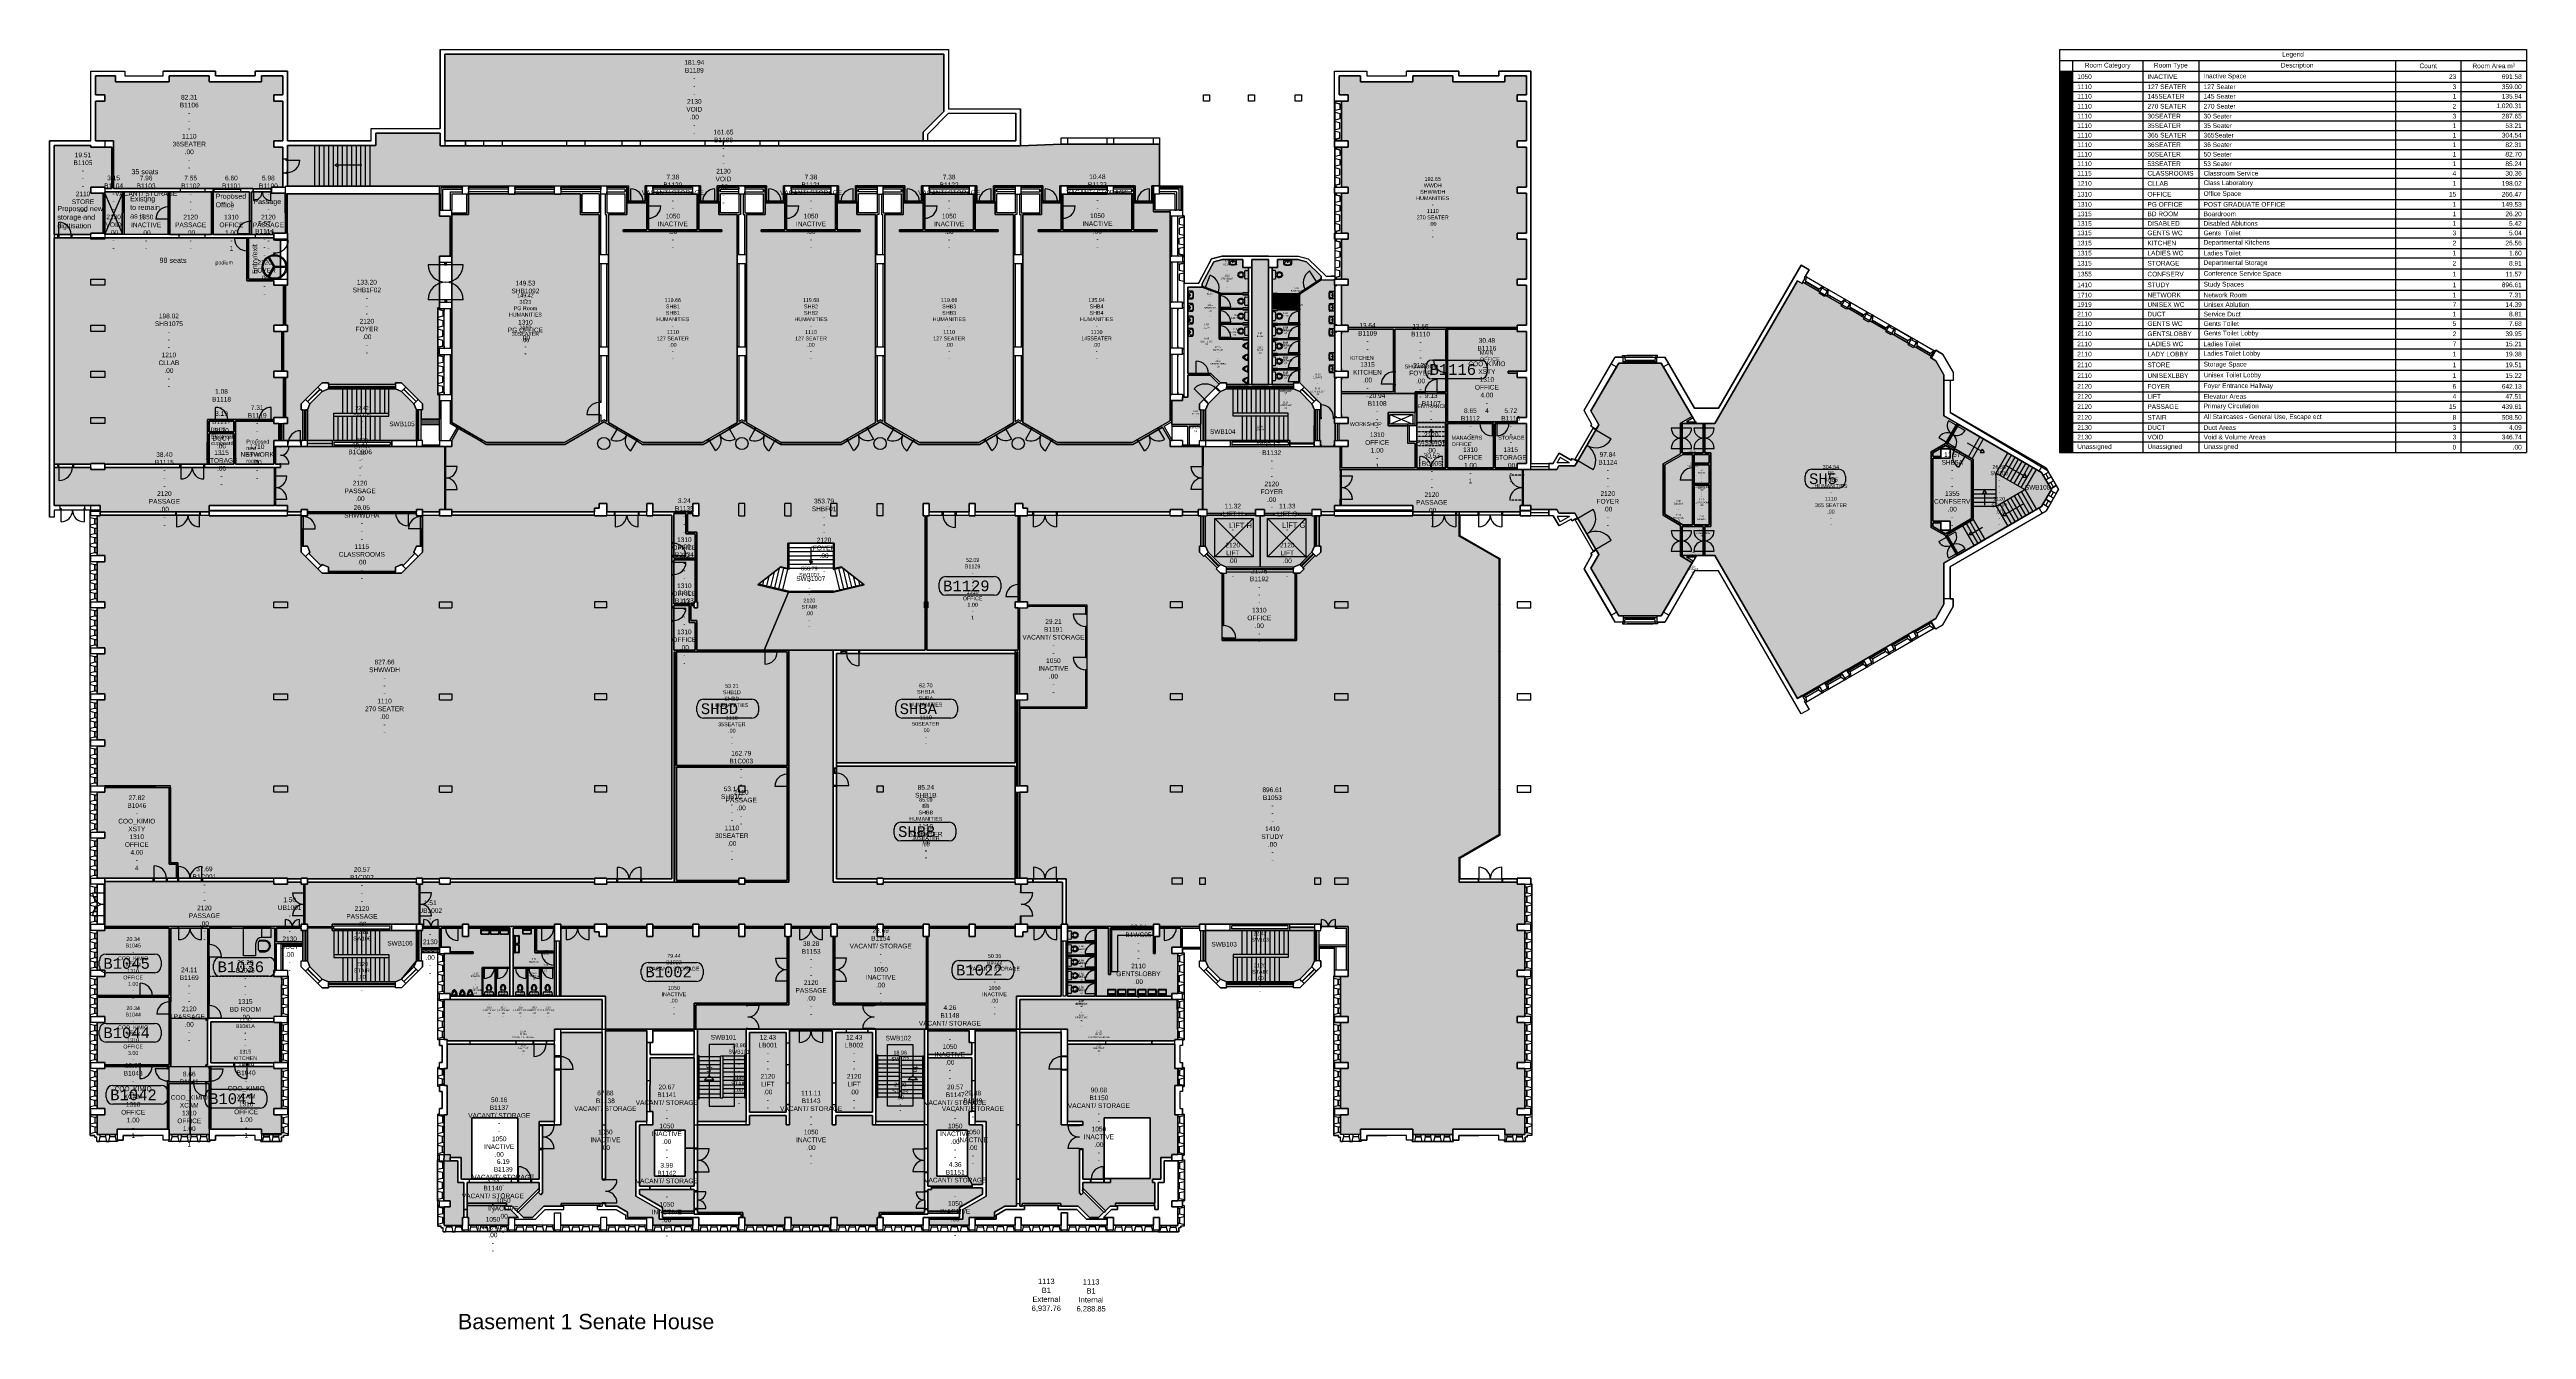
# Model space of a CAD drawing. Header units: inches. Extents: x -2632 to 158712, y -12611 to 70723.
import ezdxf

# ---------------------------------------------------------------- set-up
doc = ezdxf.new("R2010")
doc.units = ezdxf.units.IN
doc.header["$MEASUREMENT"] = 0
doc.linetypes.add('HIDDEN', pattern=[0.375, 0.25, -0.125])
for name, color, linetype in [('_furniture', 253, 'Continuous'), ('BL', 8, 'Continuous'), ('Demolition', 9, 'HIDDEN'), ('DR', 8, 'Continuous'), ('GROS$', 1, 'Continuous'), ('GROS$TXT', 1, 'Continuous'), ('HL-TMP', 7, 'Continuous'), ('NEW WORK', 7, 'Continuous'), ('RM', 4, 'Continuous'), ('RM$', 5, 'Continuous'), ('RM$TXT', 5, 'Continuous'), ('SHOPFITTING', 4, 'Continuous'), ('TEXT', 7, 'Continuous'), ('WA', 6, 'Continuous'), ('WA_EXT', 7, 'Continuous'), ('WN', 4, 'Continuous')]:
    doc.layers.add(name, color=color, linetype=linetype)
doc.styles.add('arial', font='arial.ttf')
doc.styles.add('MONOTXT', font='monotxt.shx')
doc.styles.get("Standard").update_dxf_attribs({"font": 'arial.ttf'})

# ---------------------------------------------------------------- blocks, each defined once
blk = doc.blocks.new('turnstile')
for p, q in [((-414, 607), (-64, 0)), ((-414, -607), (-64, 0)), ((-376, 591), (-52, 30)), ((-324, 621), (0, 60)), ((699, 30), (52, 30)), ((-376, -591), (-52, -30)), ((-324, -621), (0, -60)), ((699, -30), (52, -30))]:
    blk.add_line(p, q)
for radius in [795, 735, 60, 34.6]:
    blk.add_circle((0, 0), radius)
for start, end in [(117.54406, 122.45658), (357.54371, 2.45629), (237.54349, 242.45594)]:
    blk.add_arc((0, 0), 700, start, end)
blk = doc.blocks.new('whb2')
for p, q in [((-250, 0), (250, 0)), ((-250, -303.1), (-250, 0)), ((250, 0), (250, -303.1)), ((-201, -29.5), (201.1, -29.5)), ((-200, -252.8), (-168.5, -155.3)), ((168.6, -155.3), (200.1, -252.8))]:
    blk.add_line(p, q)
blk.add_circle((0, -160.7), 22.3)
for centre, radius, start, end in [((-214.2, -303.1), 35.7, 180, 255.523), ((-199.1, -56.3), 26.8, 94.124, 173.479), ((0, 526.8), 892.9, 255.523, 284.478), ((-151.4, -259.8), 49.1, 171.798, 253.912), ((-109.1, -186.3), 67, 111.901, 152.434), ((0, 265.2), 595.5, 253.912, 286.088), ((0, -457.8), 359.7, 68.098, 111.902), ((109.2, -186.3), 67, 27.567, 68.099), ((151.5, -259.8), 49.1, 286.088, 8.202), ((199.2, -56.3), 26.8, 6.521, 85.876), ((214.3, -303.1), 35.7, 284.477, 0)]:
    blk.add_arc(centre, radius, start, end)
blk = doc.blocks.new('computer desk with drawers')
at = {"linetype": 'Continuous'}
for p, q in [((0, -1800), (0, 0)), ((1200, 0), (0, 0)), ((1200, -600), (1200, 0)), ((1800, 0), (1200, 0)), ((1800, -600), (1800, 0)), ((800, -1800), (800, -1000)), ((1800, -600), (1200, -600)), ((800, -1800), (0, -1800))]:
    blk.add_line(p, q, dxfattribs=at)
blk.add_arc((1200, -1000), 400, 90, 180, dxfattribs=at)
blk = doc.blocks.new('Chair Accent 30x30')
at = {"linetype": 'Continuous'}
for p, q in [((-15, 3.1), (-15, 18)), ((-12.5, 18.3), (-12.5, 3)), ((-9.5, 0), (9.5, 0)), ((12.5, 18.3), (12.5, 3)), ((15, 3.1), (15, 18))]:
    blk.add_line(p, q, dxfattribs=at)
for centre, radius, start, end in [((0, 14.6), 15.4, 12.68038, 167.3196), ((-13.8, 3.1), 1.25, 180, 0), ((0, 14.4), 13.1, 17.40798, 162.59194), ((-9.5, 3), 3, 180, 270), ((9.5, 3), 3, 270, 0), ((13.8, 3.1), 1.25, 180, 0)]:
    blk.add_arc(centre, radius, start, end, dxfattribs=at)
blk = doc.blocks.new('*T8')
at = {"layer": 'HL-TMP', "color": 0, "linetype": 'ByBlock', "lineweight": -2, "transparency": 16777216}
for p, q in [((0, 0), (30419, 0)), ((0, 0), (0, -26242)), ((30419, 0), (30419, -26242)), ((0, -711), (30419, -711)), ((0, -1416), (30419, -1416)), ((853, -711), (853, -26242)), ((5425, -711), (5425, -26242)), ((9083, -711), (9083, -26242)), ((21885, -711), (21885, -26242)), ((26152, -711), (26152, -26242)), ((0, -2115), (30419, -2115)), ((0, -2735), (30419, -2735)), ((0, -3355), (30419, -3355)), ((0, -4026), (30419, -4026)), ((0, -4646), (30419, -4646)), ((0, -5267), (30419, -5267)), ((0, -5887), (30419, -5887)), ((0, -6507), (30419, -6507)), ((0, -7127), (30419, -7127)), ((0, -7747), (30419, -7747)), ((0, -8367), (30419, -8367)), ((0, -9072), (30419, -9072)), ((0, -9771), (30419, -9771)), ((0, -10392), (30419, -10392)), ((0, -11012), (30419, -11012)), ((0, -11632), (30419, -11632)), ((0, -12252), (30419, -12252)), ((0, -12946), (30419, -12946)), ((0, -13566), (30419, -13566)), ((0, -14270), (30419, -14270)), ((0, -14970), (30419, -14970)), ((0, -15674), (30419, -15674)), ((0, -16294), (30419, -16294)), ((0, -16914), (30419, -16914)), ((0, -17534), (30419, -17534)), ((0, -18154), (30419, -18154)), ((0, -18859), (30419, -18859)), ((0, -19479), (30419, -19479)), ((0, -20178), (30419, -20178)), ((0, -20882), (30419, -20882)), ((0, -21582), (30419, -21582)), ((0, -22281), (30419, -22281)), ((0, -22897), (30419, -22897)), ((0, -23601), (30419, -23601)), ((0, -24301), (30419, -24301)), ((0, -24921), (30419, -24921)), ((0, -25543), (30419, -25543)), ((0, -26242), (30419, -26242))]:
    blk.add_line(p, q, dxfattribs=at)
at = {"layer": 'HL-TMP', "color": 251, "true_color": 0x666666, "transparency": 16777216}
for points in [[(0, -1416), (0, -2115), (853, -1416), (853, -2115)], [(0, -22897), (0, -23601), (853, -22897), (853, -23601)], [(0, -23601), (0, -24301), (853, -23601), (853, -24301)]]:
    blk.add_solid(points, dxfattribs=at)
at = {"layer": 'HL-TMP', "color": 1, "true_color": 0xff0000, "transparency": 16777216}
for points in [[(0, -2115), (0, -2735), (853, -2115), (853, -2735)], [(0, -2735), (0, -3355), (853, -2735), (853, -3355)], [(0, -3355), (0, -4026), (853, -3355), (853, -4026)], [(0, -4646), (0, -5267), (853, -4646), (853, -5267)], [(0, -5267), (0, -5887), (853, -5267), (853, -5887)], [(0, -6507), (0, -7127), (853, -6507), (853, -7127)]]:
    blk.add_solid(points, dxfattribs=at)
at = {"layer": 'HL-TMP', "color": 7, "transparency": 16777216}
for points in [[(0, -4026), (0, -4646), (853, -4026), (853, -4646)], [(0, -5887), (0, -6507), (853, -5887), (853, -6507)], [(0, -7127), (0, -7747), (853, -7127), (853, -7747)], [(0, -9771), (0, -10392), (853, -9771), (853, -10392)], [(0, -16294), (0, -16914), (853, -16294), (853, -16914)], [(0, -17534), (0, -18154), (853, -17534), (853, -18154)], [(0, -18154), (0, -18859), (853, -18154), (853, -18859)], [(0, -18859), (0, -19479), (853, -18859), (853, -19479)], [(0, -19479), (0, -20178), (853, -19479), (853, -20178)], [(0, -25543), (0, -26242), (853, -25543), (853, -26242)]]:
    blk.add_solid(points, dxfattribs=at)
at = {"layer": 'HL-TMP', "color": 71, "true_color": 0xccff99, "transparency": 16777216}
blk.add_solid([(0, -7747), (0, -8367), (853, -7747), (853, -8367)], dxfattribs=at)
at = {"layer": 'HL-TMP', "color": 135, "true_color": 0x339999, "transparency": 16777216}
blk.add_solid([(0, -8367), (0, -9072), (853, -8367), (853, -9072)], dxfattribs=at)
at = {"layer": 'HL-TMP', "color": 2, "true_color": 0xffff00, "transparency": 16777216}
blk.add_solid([(0, -9072), (0, -9771), (853, -9072), (853, -9771)], dxfattribs=at)
at = {"layer": 'HL-TMP', "color": 40, "true_color": 0xffcc00, "transparency": 16777216}
blk.add_solid([(0, -10392), (0, -11012), (853, -10392), (853, -11012)], dxfattribs=at)
at = {"layer": 'HL-TMP', "color": 150, "true_color": 0x0099ff, "transparency": 16777216}
blk.add_solid([(0, -11012), (0, -11632), (853, -11012), (853, -11632)], dxfattribs=at)
at = {"layer": 'HL-TMP', "color": 140, "true_color": 0x33ccff, "transparency": 16777216}
blk.add_solid([(0, -11632), (0, -12252), (853, -11632), (853, -12252)], dxfattribs=at)
at = {"layer": 'HL-TMP', "color": 230, "true_color": 0xff3366, "transparency": 16777216}
for points in [[(0, -12252), (0, -12946), (853, -12252), (853, -12946)], [(0, -14270), (0, -14970), (853, -14270), (853, -14970)]]:
    blk.add_solid(points, dxfattribs=at)
at = {"layer": 'HL-TMP', "color": 4, "true_color": 0x33ffff, "transparency": 16777216}
blk.add_solid([(0, -12946), (0, -13566), (853, -12946), (853, -13566)], dxfattribs=at)
at = {"layer": 'HL-TMP', "color": 30, "true_color": 0xff6633, "transparency": 16777216}
blk.add_solid([(0, -13566), (0, -14270), (853, -13566), (853, -14270)], dxfattribs=at)
at = {"layer": 'HL-TMP', "color": 254, "true_color": 0xccccff, "transparency": 16777216}
blk.add_solid([(0, -14970), (0, -15674), (853, -14970), (853, -15674)], dxfattribs=at)
at = {"layer": 'HL-TMP', "color": 233, "true_color": 0xcc66a3, "transparency": 16777216}
blk.add_solid([(0, -15674), (0, -16294), (853, -15674), (853, -16294)], dxfattribs=at)
at = {"layer": 'HL-TMP', "color": 73, "true_color": 0x99cd66, "transparency": 16777216}
blk.add_solid([(0, -16914), (0, -17534), (853, -16914), (853, -17534)], dxfattribs=at)
at = {"layer": 'HL-TMP', "color": 253, "true_color": 0x99cea6, "transparency": 16777216}
blk.add_solid([(0, -20178), (0, -20882), (853, -20178), (853, -20882)], dxfattribs=at)
at = {"layer": 'HL-TMP', "color": 140, "true_color": 0x00ccff, "transparency": 16777216}
blk.add_solid([(0, -20882), (0, -21582), (853, -20882), (853, -21582)], dxfattribs=at)
at = {"layer": 'HL-TMP', "color": 250, "true_color": 0x333333, "transparency": 16777216}
blk.add_solid([(0, -21582), (0, -22281), (853, -21582), (853, -22281)], dxfattribs=at)
at = {"layer": 'HL-TMP', "color": 254, "true_color": 0xcccccc, "transparency": 16777216}
blk.add_solid([(0, -22281), (0, -22897), (853, -22281), (853, -22897)], dxfattribs=at)
at = {"layer": 'HL-TMP', "color": 93, "true_color": 0x66cd4f, "transparency": 16777216}
blk.add_solid([(0, -24301), (0, -24921), (853, -24301), (853, -24921)], dxfattribs=at)
at = {"layer": 'HL-TMP', "color": 133, "true_color": 0x66cfcf, "transparency": 16777216}
blk.add_solid([(0, -24921), (0, -25543), (853, -24921), (853, -25543)], dxfattribs=at)
at = {"layer": 'HL-TMP', "color": 0, "transparency": 16777216}
for s, insert, char_height, width, attachment_point in [('1050', (1158, -1765), 304.8, 3962.4, 4), ('Room Category', (3139, -1063), 304.8, 3962.4, 5), ('INACTIVE', (5730, -1765), 304.8, 3048, 4), ('Room Type', (7254, -1063), 304.8, 3048, 5), ('Inactive Space', (9388, -1765), 304.8, 12192, 4), ('Description', (15484, -1063), 304.8, 12192, 5), ('Legend', (15210, -356), 304.8, 30418.92, 5), ('Count', (24018, -1063), 304.8, 3657.6, 5), ('23', (25847, -1765), 304.8, 3657.6, 6), ('Room Area m²', (28285, -1063), 304.8, 3657.6, 5), ('691.58', (30114, -1765), 304.8, 3657.6, 6), ('1110', (1158, -2425), 304.8, 3962.4, 4), ('1110', (1158, -3045), 304.8, 3962.4, 4), ('127 SEATER', (5730, -2425), 304.8, 3048, 4), ('145SEATER', (5730, -3045), 304.8, 3048, 4), ('127 Seater', (9388, -2425), 304.8, 12192, 4), ('145 Seater', (9388, -3045), 304.8, 12192, 4), ('3', (25847, -2425), 305, 3657.6, 6), ('1', (25847, -3045), 305, 3657.6, 6), ('359.00', (30114, -2425), 304.8, 3657.6, 6), ('135.94', (30114, -3045), 304.8, 3657.6, 6), ('1110', (1158, -3691), 304.8, 3962.4, 4), ('1110', (1158, -4336), 304.8, 3962.4, 4), ('1110', (1158, -4956), 304.8, 3962.4, 4), ('30SEATER', (5730, -4336), 304.8, 3048, 4), ('35SEATER', (5730, -4956), 304.8, 3048, 4), ('270 SEATER', (5730, -3691), 304.8, 3048, 4), ('30 Seater', (9388, -4336), 304.8, 12192, 4), ('35 Seater', (9388, -4956), 304.8, 12192, 4), ('270 Seater', (9388, -3691), 304.8, 12192, 4), ('3', (25847, -4336), 305, 3657.6, 6), ('2', (25847, -3691), 305, 3657.6, 6), ('1', (25847, -4956), 305, 3657.6, 6), ('1,020.31', (30114, -3691), 304.8, 3657.6, 6), ('287.65', (30114, -4336), 304.8, 3657.6, 6), ('53.21', (30114, -4956), 304.8, 3657.6, 6), ('1110', (1158, -5577), 304.8, 3962.4, 4), ('1110', (1158, -6197), 304.8, 3962.4, 4), ('365 SEATER', (5730, -5577), 304.8, 3048, 4), ('36SEATER', (5730, -6197), 304.8, 3048, 4), ('365Seater', (9388, -5577), 304.8, 12192, 4), ('36 Seater', (9388, -6197), 304.8, 12192, 4), ('1', (25847, -5577), 305, 3657.6, 6), ('1', (25847, -6197), 305, 3657.6, 6), ('304.54', (30114, -5577), 304.8, 3657.6, 6), ('82.31', (30114, -6197), 304.8, 3657.6, 6), ('1110', (1158, -6817), 304.8, 3962.4, 4), ('1110', (1158, -7437), 304.8, 3962.4, 4), ('1115', (1158, -8057), 304.8, 3962.4, 4), ('50SEATER', (5730, -6817), 304.8, 3048, 4), ('53SEATER', (5730, -7437), 304.8, 3048, 4), ('CLASSROOMS', (5730, -8057), 304.8, 3048, 4), ('50 Seater', (9388, -6817), 304.8, 12192, 4), ('53 Seater', (9388, -7437), 304.8, 12192, 4), ('Classroom Service', (9388, -8057), 304.8, 12192, 4), ('4', (25847, -8057), 305, 3657.6, 6), ('1', (25847, -6817), 305, 3657.6, 6), ('1', (25847, -7437), 305, 3657.6, 6), ('30.36', (30114, -8057), 304.8, 3657.6, 6), ('82.70', (30114, -6817), 304.8, 3657.6, 6), ('85.24', (30114, -7437), 304.8, 3657.6, 6), ('1210', (1158, -8720), 304.8, 3962.4, 4), ('1310', (1158, -9422), 304.8, 3962.4, 4), ('OFFICE', (5730, -9422), 304.8, 3048, 4), ('CLLAB', (5730, -8720), 304.8, 3048, 4), ('Office Space', (9388, -9422), 304.8, 12192, 4), ('Class Laboratory', (9388, -8720), 304.8, 12192, 4), ('15', (25847, -9422), 304.8, 3657.6, 6), ('1', (25847, -8720), 305, 3657.6, 6), ('266.47', (30114, -9422), 304.8, 3657.6, 6), ('198.02', (30114, -8720), 304.8, 3657.6, 6), ('1310', (1158, -10082), 304.8, 3962.4, 4), ('1315', (1158, -10702), 304.8, 3962.4, 4), ('1315', (1158, -11322), 304.8, 3962.4, 4), ('PG OFFICE', (5730, -10082), 304.8, 3048, 4), ('BD ROOM', (5730, -10702), 304.8, 3048, 4), ('DISABLED', (5730, -11322), 304.8, 3048, 4), ('POST GRADUATE OFFICE', (9388, -10082), 304.8, 12192, 4), ('Boardroom', (9388, -10702), 304.8, 12192, 4), ('Disabled Ablutions', (9388, -11322), 304.8, 12192, 4), ('1', (25847, -10082), 305, 3657.6, 6), ('1', (25847, -10702), 305, 3657.6, 6), ('1', (25847, -11322), 305, 3657.6, 6), ('149.53', (30114, -10082), 304.8, 3657.6, 6), ('26.20', (30114, -10702), 304.8, 3657.6, 6), ('5.42', (30114, -11322), 304.8, 3657.6, 6), ('1315', (1158, -11942), 304.8, 3962.4, 4), ('1315', (1158, -12599), 304.8, 3962.4, 4), ('GENTS WC', (5730, -11942), 304.8, 3048, 4), ('KITCHEN', (5730, -12599), 304.8, 3048, 4), ('Gents  Toilet', (9388, -11942), 304.8, 12192, 4), ('Departmental Kitchens', (9388, -12599), 304.8, 12192, 4), ('3', (25847, -11942), 305, 3657.6, 6), ('2', (25847, -12599), 305, 3657.6, 6), ('25.56', (30114, -12599), 304.8, 3657.6, 6), ('5.04', (30114, -11942), 304.8, 3657.6, 6), ('1315', (1158, -13256), 304.8, 3962.4, 4), ('1315', (1158, -13918), 304.8, 3962.4, 4), ('1355', (1158, -14620), 304.8, 3962.4, 4), ('STORAGE', (5730, -13918), 304.8, 3048, 4), ('CONFSERV', (5730, -14620), 304.8, 3048, 4), ('LADIES WC', (5730, -13256), 304.8, 3048, 4), ('Conference Service Space', (9388, -14620), 304.8, 12192, 4), ('Ladies Toilet', (9388, -13256), 304.8, 12192, 4), ('Departmental Storage', (9388, -13918), 304.8, 12192, 4), ('2', (25847, -13918), 305, 3657.6, 6), ('1', (25847, -13256), 305, 3657.6, 6), ('1', (25847, -14620), 305, 3657.6, 6), ('11.57', (30114, -14620), 304.8, 3657.6, 6), ('8.91', (30114, -13918), 304.8, 3657.6, 6), ('1.60', (30114, -13256), 304.8, 3657.6, 6), ('1410', (1158, -15322), 304.8, 3962.4, 4), ('1710', (1158, -15984), 304.8, 3962.4, 4), ('STUDY', (5730, -15322), 304.8, 3048, 4), ('NETWORK', (5730, -15984), 304.8, 3048, 4), ('Study Spaces', (9388, -15322), 304.8, 12192, 4), ('Network Room', (9388, -15984), 304.8, 12192, 4), ('1', (25847, -15322), 305, 3657.6, 6), ('1', (25847, -15984), 305, 3657.6, 6), ('896.61', (30114, -15322), 304.8, 3657.6, 6), ('7.31', (30114, -15984), 304.8, 3657.6, 6), ('2110', (1158, -17224), 304.8, 3962.4, 4), ('2110', (1158, -17844), 304.8, 3962.4, 4), ('1919', (1158, -16604), 304.8, 3962.4, 4), ('GENTS WC', (5730, -17844), 304.8, 3048, 4), ('UNISEX WC', (5730, -16604), 304.8, 3048, 4), ('DUCT', (5730, -17224), 304.8, 3048, 4), ('Service Duct', (9388, -17224), 304.8, 12192, 4), ('Gents Toilet', (9388, -17844), 304.8, 12192, 4), ('Unisex Ablution', (9388, -16604), 304.8, 12192, 4), ('5', (25847, -17844), 305, 3657.6, 6), ('7', (25847, -16604), 305, 3657.6, 6), ('1', (25847, -17224), 305, 3657.6, 6), ('14.39', (30114, -16604), 304.8, 3657.6, 6), ('8.81', (30114, -17224), 304.8, 3657.6, 6), ('7.68', (30114, -17844), 304.8, 3657.6, 6), ('2110', (1158, -18507), 304.8, 3962.4, 4), ('2110', (1158, -19169), 304.8, 3962.4, 4), ('GENTSLOBBY', (5730, -18507), 304.8, 3048, 4), ('LADIES WC', (5730, -19169), 304.8, 3048, 4), ('Gents Toilet Lobby', (9388, -18507), 304.8, 12192, 4), ('Ladies Toilet', (9388, -19169), 304.8, 12192, 4), ('2', (25847, -18507), 305, 3657.6, 6), ('7', (25847, -19169), 305, 3657.6, 6), ('39.95', (30114, -18507), 304.8, 3657.6, 6), ('15.21', (30114, -19169), 304.8, 3657.6, 6), ('2110', (1158, -19828), 304.8, 3962.4, 4), ('2110', (1158, -20530), 304.8, 3962.4, 4), ('STORE', (5730, -20530), 304.8, 3048, 4), ('LADY LOBBY', (5730, -19828), 304.8, 3048, 4), ('Storage Space', (9388, -20530), 304.8, 12192, 4), ('Ladies Toilet Lobby', (9388, -19828), 304.8, 12192, 4), ('1', (25847, -19828), 305, 3657.6, 6), ('1', (25847, -20530), 305, 3657.6, 6), ('19.38', (30114, -19828), 304.8, 3657.6, 6), ('19.51', (30114, -20530), 304.8, 3657.6, 6), ('2110', (1158, -21232), 304.8, 3962.4, 4), ('2120', (1158, -21931), 304.8, 3962.4, 4), ('2120', (1158, -22589), 304.8, 3962.4, 4), ('UNISEXLBBY', (5730, -21232), 304.8, 3048, 4), ('FOYER', (5730, -21931), 304.8, 3048, 4), ('LIFT', (5730, -22589), 304.8, 3048, 4), ('Unisex Toilet Lobby', (9388, -21232), 304.8, 12192, 4), ('Foyer Entrance Hallway', (9388, -21931), 304.8, 12192, 4), ('Elevator Areas', (9388, -22589), 304.8, 12192, 4), ('4', (25847, -22589), 305, 3657.6, 6), ('6', (25847, -21931), 305, 3657.6, 6), ('1', (25847, -21232), 305, 3657.6, 6), ('642.13', (30114, -21931), 304.8, 3657.6, 6), ('47.51', (30114, -22589), 304.8, 3657.6, 6), ('15.22', (30114, -21232), 304.8, 3657.6, 6), ('2120', (1158, -23249), 304.8, 3962.4, 4), ('2120', (1158, -23951), 304.8, 3962.4, 4), ('STAIR', (5730, -23951), 304.8, 3048, 4), ('PASSAGE', (5730, -23249), 304.8, 3048, 4), ('All Staircases - General Use, Escape ect', (9388, -23951), 304.8, 12192, 4), ('Primary Circulation', (9388, -23249), 304.8, 12192, 4), ('15', (25847, -23249), 304.8, 3657.6, 6), ('8', (25847, -23951), 305, 3657.6, 6), ('439.61', (30114, -23249), 304.8, 3657.6, 6), ('508.50', (30114, -23951), 304.8, 3657.6, 6), ('2130', (1158, -24611), 304.8, 3962.4, 4), ('2130', (1158, -25232), 304.8, 3962.4, 4), ('Unassigned', (1158, -25892), 304.8, 3962.4, 4), ('VOID', (5730, -25232), 304.8, 3048, 4), ('Unassigned', (5730, -25892), 304.8, 3048, 4), ('DUCT', (5730, -24611), 304.8, 3048, 4), ('Void & Volume Areas', (9388, -25232), 304.8, 12192, 4), ('Unassigned', (9388, -25892), 304.8, 12192, 4), ('Duct Areas', (9388, -24611), 304.8, 12192, 4), ('3', (25847, -24611), 305, 3657.6, 6), ('3', (25847, -25232), 305, 3657.6, 6), ('0', (25847, -25892), 305, 3657.6, 6), ('346.74', (30114, -25232), 304.8, 3657.6, 6), ('4.09', (30114, -24611), 304.8, 3657.6, 6), ('.00', (30114, -25892), 304.8, 3657.6, 6)]:
    blk.add_mtext(s, dxfattribs=dict(at, insert=insert, char_height=char_height, width=width, attachment_point=attachment_point))

msp = doc.modelspace()

# ---------------------------------------------------------------- hatches: boundary and pattern name
at = {"layer": 'HL-TMP', "true_color": 0x66cfcf}
h = msp.add_hatch(color=133, dxfattribs=at)
h.paths.add_polyline_path([(2113, 61463), (968, 61463), (968, 61373), (968, 61358), (968, 58699), (2098, 58699)], flags=0)
h.paths.add_polyline_path([(69668, 64573), (63268, 64573), (60618, 64458), (24468, 64458), (22818, 64458), (22818, 65273), (18618, 65273), (18618, 64473), (12868, 64473), (12868, 61823), (35078, 61848), (35078, 60848), (35223, 60848), (36170, 60848), (36168, 61848), (39768, 61848), (39765, 60848), (40858, 60848), (40858, 61848), (44078, 61848), (44078, 60848), (45168, 60848), (45168, 61848), (48768, 61848), (48768, 60848), (49860, 60848), (49858, 61848), (53078, 61848), (53078, 60848), (54170, 60848), (54168, 61848), (57768, 61848), (57768, 60848), (58860, 60848), (58858, 61848), (62078, 61848), (62078, 60848), (63168, 60848), (63168, 61848), (68078, 61848), (68075, 60848), (69168, 60848), (69168, 61848), (69668, 61848)], flags=0)
h.paths.add_polyline_path([(55618, 70423), (23118, 70423), (23118, 64773), (24468, 64773), (54268, 64773), (54268, 65346), (55618, 66696)], flags=0)
at = {"layer": 'HL-TMP'}
h = msp.add_hatch(color=7, dxfattribs=at)
h.paths.add_polyline_path([(12568, 64373), (11968, 64373), (11968, 64773), (12568, 64773), (12568, 67373), (11968, 67373), (11968, 67773), (12568, 67773), (12568, 69013), (11168, 69013), (11168, 68613), (7768, 68613), (7768, 69013), (5168, 69013), (5168, 68613), (1668, 68613), (1668, 69013), (368, 69013), (368, 67773), (968, 67773), (968, 67373), (368, 67373), (368, 64773), (1533, 64773), (1533, 61683), (10618, 61683), (10618, 61655), (11818, 61658), (11818, 61773), (12568, 61773)], flags=0)
h.paths.add_polyline_path([(60268, 24065), (48633, 24065), (48633, 16738), (51268, 16738), (51268, 16773), (51668, 16773), (51668, 16738), (60268, 16738)], flags=0)
h.paths.add_polyline_path([(33168, 59988), (31958, 59988), (31958, 61340), (30668, 61340), (30668, 61298), (30268, 61298), (30268, 61340), (27668, 61340), (27668, 61298), (27268, 61298), (27268, 61340), (24668, 61340), (24668, 61298), (24668, 59988), (23568, 59988), (23568, 57073), (23568, 47873), (23568, 46433), (25512, 45311), (25829, 45128), (30907, 45128), (33168, 46433)], flags=0)
h.paths.add_polyline_path([(30268, 13523), (29087, 13523), (29087, 12023), (30268, 12023)], flags=0)
h.paths.add_polyline_path([(27358, 10913), (26454, 10913), (26454, 9093), (27358, 9093)], flags=0)
h.paths.add_polyline_path([(26404, 10913), (25589, 10913), (25589, 9093), (26404, 9093), (26404, 9162)], flags=0)
h.paths.add_polyline_path([(30268, 11908), (28972, 11908), (28972, 13523), (27578, 13523), (27578, 10963), (27634, 10963), (30268, 10963)], flags=0)
h.paths.add_polyline_path([(30268, 10913), (29392, 10913), (29392, 9093), (30268, 9093)], flags=0)
h.paths.add_polyline_path([(29342, 10913), (28526, 10913), (28526, 9093), (29342, 9093)], flags=0)
h.paths.add_polyline_path([(28476, 10913), (27578, 10913), (27578, 9093), (28476, 9093)], flags=0)
h.paths.add_polyline_path([(65488, 9969), (63668, 9969), (63668, 9093), (65488, 9093)], flags=0)
h.paths.add_polyline_path([(65488, 10834), (63668, 10834), (63668, 10019), (65488, 10019)], flags=0)
h.paths.add_polyline_path([(65488, 11700), (63668, 11700), (63668, 10884), (65488, 10884)], flags=0)
h.paths.add_polyline_path([(65488, 12566), (63668, 12566), (63668, 11750), (65488, 11750)], flags=0)
h.paths.add_polyline_path([(65488, 13523), (63668, 13523), (63668, 12616), (65488, 12616)], flags=0)
h.paths.add_polyline_path([(66358, 13523), (65538, 13523), (65538, 9093), (70468, 9093), (70468, 9273), (70868, 9273), (70868, 11873), (70468, 11873), (70468, 12273), (71058, 12273), (71058, 13523), (70813, 13523), (69668, 13523), (69668, 12973), (69378, 12973), (69378, 11873), (69268, 11873), (69268, 13523), (66468, 13523), (66468, 10502), (66358, 10502)], flags=0)
h.paths.add_polyline_path([(75456, 51833), (75106, 51833), (75106, 51871), (73566, 51871), (73566, 54846), (72456, 55260), (71506, 55260), (71506, 49640), (73018, 49640), (73635, 49023), (74035, 49023), (74035, 48923), (75456, 48923)], flags=0)
h.paths.add_polyline_path([(78751, 49875), (77351, 49875), (77351, 49843), (77001, 49843), (77001, 48923), (78401, 48923), (78401, 49023), (78751, 49023), (78751, 49080)], flags=0)
h.paths.add_polyline_path([(78751, 50750), (78751, 50850), (77351, 50850), (77351, 50818), (77001, 50818), (77001, 49958), (77351, 49958), (77351, 49925), (78751, 49925)], flags=0)
h.paths.add_polyline_path([(78751, 51835), (77351, 51835), (77351, 51803), (77001, 51803), (77001, 50933), (77351, 50933), (77351, 50900), (78751, 50900), (78751, 50975)], flags=0)
h.paths.add_polyline_path([(78751, 51960), (78751, 52810), (77351, 52810), (77351, 52778), (77001, 52778), (77001, 51918), (77351, 51918), (77351, 51885), (78751, 51885)], flags=0)
h.paths.add_polyline_path([(78751, 53785), (77351, 53785), (77351, 53743), (77001, 53743), (77001, 52893), (77351, 52893), (77351, 52860), (78751, 52860), (78751, 52935)], flags=0)
h.paths.add_polyline_path([(78751, 54760), (77351, 54760), (77351, 54728), (77001, 54728), (77001, 53858), (77351, 53858), (77351, 53835), (78751, 53835), (78751, 53910)], flags=0)
h.paths.add_polyline_path([(80198, 55788), (80198, 55958), (79241, 56893), (78681, 57043), (77351, 57043), (77351, 56523), (77001, 56523), (77001, 54832), (77351, 54832), (77351, 54810), (78709, 54810)], flags=0)
h.paths.add_polyline_path([(78801, 54810), (80198, 55728), (81068, 55728), (81068, 46798), (81043, 46798), (81043, 46683), (81068, 46683), (81068, 46373), (81115, 46373), (81115, 45273), (81068, 45273), (81068, 44983), (81068, 44873), (80153, 44873), (80153, 45273), (80118, 45273), (80118, 46683), (80143, 46683), (80143, 46798), (80118, 46798), (80118, 47256), (80168, 47256), (80168, 47656), (78801, 49023)], flags=0)
at = {"layer": 'HL-TMP', "true_color": 0xff0000}
h = msp.add_hatch(color=1, dxfattribs=at)
h.paths.add_polyline_path([(42168, 59988), (40958, 59988), (40958, 60738), (39668, 60738), (39668, 58978), (41168, 58978), (41168, 58868), (34733, 58868), (34733, 58927), (34733, 58982), (36268, 58978), (36268, 60738), (35223, 60738), (34978, 60738), (34978, 59988), (33768, 59988), (33768, 46433), (35712, 45311), (35712, 45311), (36029, 45128), (39907, 45128), (42168, 46433)], flags=0)
h.paths.add_polyline_path([(51168, 59988), (49958, 59988), (49958, 60738), (48863, 60738), (48668, 60738), (48668, 58978), (50168, 58978), (50168, 58868), (43733, 58872), (43733, 58978), (45268, 58978), (45268, 60738), (43978, 60738), (43978, 59988), (42768, 59988), (42768, 46433), (45029, 45128), (48907, 45128), (51168, 46433)], flags=0)
h.paths.add_polyline_path([(60168, 59988), (58958, 59988), (58958, 60738), (57668, 60738), (57668, 58978), (59168, 58978), (59168, 58868), (52733, 58868), (52733, 58982), (54268, 58978), (54268, 60738), (52978, 60738), (52978, 59988), (51768, 59988), (51768, 46433), (54029, 45128), (57907, 45128), (59609, 46111), (59609, 46111), (60168, 46433)], flags=0)
h.paths.add_polyline_path([(70368, 60163), (69268, 60163), (69268, 60738), (67978, 60738), (67978, 58978), (69512, 58978), (69512, 58868), (61768, 58868), (61768, 58978), (63268, 58978), (63268, 60738), (61978, 60738), (61978, 59988), (60768, 59988), (60768, 46433), (62712, 45311), (63029, 45128), (67897, 45128), (70368, 46555)], flags=0)
h.paths.add_polyline_path([(93568, 58373), (92968, 58373), (92968, 58773), (93268, 58773), (93568, 58773), (93568, 61373), (92968, 61373), (92968, 61773), (93568, 61773), (93568, 64373), (92968, 64373), (92968, 64773), (93568, 64773), (93568, 67373), (92968, 67373), (92968, 67773), (93568, 67773), (93568, 69013), (92168, 69013), (92168, 68613), (88768, 68613), (88768, 69013), (86168, 69013), (86168, 68613), (82768, 68613), (82768, 69013), (81368, 69013), (81368, 67773), (81968, 67773), (81968, 67373), (81518, 67373), (81518, 64773), (81968, 64773), (81968, 64373), (81518, 64373), (81518, 61773), (81968, 61773), (81968, 61373), (81898, 61373), (81518, 61373), (81518, 58773), (81968, 58773), (81968, 58373), (81518, 58373), (81518, 55773), (81968, 55773), (81968, 55373), (81518, 55373), (81518, 52773), (81968, 52773), (81968, 52628), (92968, 52628), (92968, 52773), (93568, 52773), (93568, 55373), (92968, 55373), (92968, 55773), (93568, 55773)], flags=0)
h.paths.add_polyline_path([(37913, 40408), (36668, 40408), (36668, 40373), (36268, 40373), (33668, 40408), (33668, 40373), (32868, 40373), (23568, 40408), (23568, 40373), (22768, 40373), (21668, 40408), (21668, 37990), (20301, 36623), (15135, 36623), (13768, 37990), (13768, 38373), (13768, 40408), (12868, 40408), (12868, 40373), (7768, 40373), (7184, 40408), (668, 40408), (668, 40373), (468, 40373), (468, 40323), (468, 37773), (518, 37773), (968, 37773), (968, 37373), (468, 37373), (468, 34773), (968, 34773), (968, 34373), (468, 34373), (468, 31773), (968, 31773), (968, 31373), (468, 31373), (468, 28773), (968, 28773), (968, 28373), (468, 28373), (468, 25773), (968, 25773), (968, 25373), (468, 25373), (468, 22773), (518, 22773), (5253, 22683), (5253, 17773), (5723, 17773), (5723, 16773), (12868, 16773), (12868, 16723), (13768, 16723), (13768, 16773), (14168, 16773), (14168, 16723), (21268, 16723), (21268, 16773), (21668, 16773), (21668, 16723), (22768, 16723), (22768, 16773), (23468, 16773), (23468, 16723), (32868, 16723), (32868, 16773), (33668, 16773), (33668, 16723), (37913, 16723)], flags=0)
h.paths.add_polyline_path([(45413, 31503), (38213, 31503), (38213, 24113), (45413, 24113)], flags=0)
h.paths.add_polyline_path([(119938, 44532), (120868, 45072), (121620, 46369), (120768, 46864), (120768, 49186), (120768, 49534), (120233, 50461), (119882, 50663), (119932, 50750), (111575, 55575), (111525, 55489), (111218, 55666), (105852, 46373), (105247, 46373), (105192, 46373), (105192, 44473), (105592, 44473), (105592, 42364), (105592, 39673), (105192, 39673), (105192, 37773), (105852, 37773), (111218, 28480), (120233, 33685), (120768, 34612), (120768, 37282), (121620, 37777), (120868, 39074), (119938, 39613)], flags=0)
h.paths.add_polyline_path([(60268, 31393), (48633, 31393), (48633, 24285), (60268, 24285)], flags=0)
at = {"layer": 'HL-TMP', "true_color": 0x99cea6}
msp.add_hatch(color=253, dxfattribs=at).paths.add_polyline_path([(858, 61373), (68, 61373), (68, 61773), (968, 61773), (968, 61683), (1423, 61683), (1423, 64373), (68, 64373), (68, 64473), (-2332, 64473), (-2332, 58683), (68, 58683), (68, 58773), (858, 58773)], flags=16)
at = {"layer": 'HL-TMP', "true_color": 0x666666}
h = msp.add_hatch(color=251, dxfattribs=at)
h.paths.add_polyline_path([(63268, 13523), (61068, 13523), (61068, 13273), (60768, 13273), (60768, 12973), (60268, 12973), (60268, 13523), (57668, 13523), (57668, 12973), (57268, 12973), (57268, 13523), (54668, 13523), (54668, 12973), (54578, 12973), (54578, 6933), (60358, 6933), (60358, 9093), (63268, 9093)], flags=0)
h.paths.add_polyline_path([(45413, 12973), (45268, 12973), (45268, 13523), (42668, 13523), (42668, 12973), (42268, 12973), (42268, 13523), (39668, 13523), (39668, 12973), (39268, 12973), (39268, 13523), (36668, 13523), (36668, 12973), (36268, 12973), (36268, 13523), (33668, 13523), (33668, 12973), (33168, 12973), (33168, 13273), (32868, 13273), (32868, 13523), (30668, 13523), (30668, 9093), (33578, 9093), (33578, 6933), (39358, 6933), (39358, 8643), (45413, 8643), (45413, 8743)], flags=0)
h.paths.add_polyline_path([(5093, 61463), (2223, 61463), (2223, 58698), (5093, 58683)], flags=0)
h.paths.add_polyline_path([(39558, 61298), (36378, 61298), (36378, 58978), (39558, 58978)], flags=0)
h.paths.add_polyline_path([(48558, 61298), (45378, 61298), (45378, 58978), (48558, 58978)], flags=0)
h.paths.add_polyline_path([(57558, 61298), (54378, 61298), (54378, 58978), (57558, 58978)], flags=0)
h.paths.add_polyline_path([(67868, 61340), (66268, 61340), (66268, 61298), (63378, 61298), (63378, 58978), (67868, 58978)], flags=0)
h.paths.add_polyline_path([(33358, 8873), (23468, 8873), (23068, 8873), (23068, 6273), (23268, 6273), (23268, 6183), (30268, 6183), (30268, 6933), (33358, 6933)], flags=0)
h.paths.add_polyline_path([(30268, 5963), (23268, 5963), (23268, 4373), (23068, 4373), (23068, 3273), (23268, 3273), (23268, 1373), (23068, 1373), (23053, -4227), (23468, -4227), (23468, -4627), (23068, -4627), (23068, -5852), (24268, -5852), (24268, -5816), (24268, -5327), (24358, -5327), (24358, -4807), (24358, -3037), (23963, -3037), (23963, -1627), (23468, -1627), (23468, -1407), (24183, -1407), (24183, -2817), (27868, -2817), (27868, -2777), (24868, -2777), (24868, 1173), (27868, 1173), (27868, -2817), (28768, -2817), (29268, -2817), (29268, -887), (29268, 933), (30268, 933)], flags=0)
h.paths.add_polyline_path([(35568, 933), (36268, 933), (36268, 6073), (36268, 6823), (33578, 6823), (33578, -2816), (33358, -2816), (33358, 6713), (30668, 6713), (30668, 713), (29488, 713), (29488, -887), (29488, -3724), (29363, -3849), (29190, -3672), (27883, -4979), (28231, -5327), (28818, -5327), (29558, -4587), (30691, -4587), (30691, -4401), (33207, -4401), (33207, -4416), (33578, -4416), (33578, -4587), (34339, -4587), (35023, -4982), (35023, -5327), (36668, -5327), (36668, -5827), (39268, -5827), (39268, -5437), (37068, -5437), (37068, -4793), (35568, -3927)], flags=0)
h.paths.add_polyline_path([(29268, -3037), (27868, -3037), (24578, -3037), (24578, -4399), (27137, -4399), (27137, -4587), (27491, -4587), (27792, -4889), (29216, -3465), (29268, -3516)], flags=0)
h.paths.add_polyline_path([(27399, -4807), (26996, -4807), (26996, -4547), (26986, -4547), (24578, -4547), (24578, -4807), (24578, -5327), (24668, -5327), (24668, -5827), (27268, -5827), (27268, -5327), (27919, -5327)], flags=0)
h.paths.add_polyline_path([(39358, 5073), (36488, 5073), (36468, 1573), (36668, 1573), (36668, 713), (35788, 713), (35788, -3287), (36468, -3287), (39358, -3287), (39358, -800), (38768, -800), (38768, -2627), (36768, -2627), (36768, 373), (38768, 373), (38768, -800), (39358, -800)], flags=0)
h.paths.add_polyline_path([(39358, -3507), (36468, -3507), (35788, -3507), (35788, -3800), (37288, -4666), (37288, -4909), (39358, -4909)], flags=0)
h.paths.add_polyline_path([(54358, -800), (54358, 713), (50978, 713), (50978, 1313), (48578, 1313), (48578, 713), (48358, 713), (48358, 6823), (45578, 6823), (45578, 2033), (45578, 713), (45358, 713), (45358, 1313), (42958, 1313), (42958, 713), (39578, 713), (39578, -800), (39578, -4997), (42523, -4997), (42523, -5327), (42561, -5327), (42668, -5327), (42668, -5827), (45268, -5827), (45268, -5327), (45668, -5327), (45668, -5827), (48268, -5827), (48268, -5327), (48668, -5327), (48668, -5827), (51268, -5827), (51268, -5327), (51413, -5327), (51413, -4997), (54358, -4997), (54358, -4793), (54379, -4793), (54358, -3593)], flags=0)
h.paths.add_polyline_path([(57448, 5073), (54578, 5073), (54578, -3287), (57468, -3290), (57468, -3180), (57168, -2627), (55168, -2627), (55168, 373), (57168, 373), (57168, -2627), (57468, -3180), (58148, -3180), (58148, 713), (57268, 713), (57268, 1573), (57448, 1573)], flags=0)
h.paths.add_polyline_path([(57448, 6073), (57268, 6073), (57268, 6823), (54578, 6823), (54578, 5293), (57448, 5293)], flags=0)
h.paths.add_polyline_path([(57268, -5327), (57668, -5327), (58913, -5327), (58913, -4982), (59596, -4587), (60358, -4587), (60358, -2816), (60358, 6823), (57668, 6823), (57668, 1573), (57668, 933), (58368, 933), (58368, -3927), (56868, -4793), (56868, -5437), (54668, -5437), (54668, -5827), (57268, -5827)], flags=0)
h.paths.add_polyline_path([(66068, 1173), (69068, 1173), (69068, -2777), (66468, -2777), (66468, -3037), (65168, -3037), (64668, -3037), (64674, -3510), (64719, -3465), (66151, -4897), (66445, -4587), (66799, -4587), (66799, -4399), (69358, -4399), (69358, -3037), (69223, -3037), (69223, -2817), (69753, -2817), (69753, -1407), (70468, -1407), (70468, -1227), (70868, -1227), (70868, 1373), (70668, 1373), (70668, 3273), (70868, 3273), (70868, 4373), (70668, 4373), (70668, 5963), (69168, 5963), (63668, 5963), (63668, 933), (64668, 933), (64668, 713), (63268, 713), (63268, 6713), (60578, 6713), (60578, -2816), (60578, -4416), (60578, -4587), (60723, -4587), (60729, -4401), (63244, -4401), (63244, -4587), (64377, -4587), (65117, -5327), (65705, -5327), (66053, -4979), (64747, -3674), (64572, -3849), (64448, -3724), (64448, -887), (64668, -887), (64668, -2817), (66068, -2817)], flags=0)
h.paths.add_polyline_path([(58148, -3800), (58148, -3400), (57468, -3400), (54818, -3397), (54818, -3507), (54578, -3507), (54578, -4793), (54578, -4912), (56648, -4912), (56648, -4666)], flags=0)
h.paths.add_polyline_path([(70818, 8873), (60578, 8873), (60578, 6933), (63668, 6933), (63668, 6183), (69168, 6183), (70668, 6183), (70668, 6273), (70868, 6273)], flags=0)
h.paths.add_polyline_path([(54488, 12973), (54268, 12973), (54268, 13523), (51668, 13523), (51668, 12973), (51268, 12973), (51268, 13523), (48668, 13523), (48668, 12973), (48523, 12973), (48523, 8643), (54488, 8643)], flags=0)
h.paths.add_polyline_path([(61068, 34573), (64943, 34573), (64943, 27813), (60578, 27813), (60578, 28373), (61068, 28373), (61068, 28773), (60578, 28773), (60578, 34373), (61068, 34373)], flags=0)
h.paths.add_polyline_path([(72468, 44873), (70368, 44873), (70368, 45273), (69868, 46139), (67926, 45018), (62999, 45018), (62657, 45215), (60468, 46480), (59664, 46015), (57936, 45018), (53999, 45018), (51468, 46480), (48936, 45018), (44999, 45018), (44999, 45018), (42468, 46480), (39936, 45018), (35999, 45018), (35657, 45215), (35657, 45215), (33468, 46480), (30936, 45018), (25799, 45018), (25457, 45215), (24015, 46048), (23568, 45273), (23568, 44873), (23168, 44873), (23168, 40773), (23568, 40773), (23568, 40628), (32868, 40623), (32868, 40873), (33168, 40873), (33168, 41173), (33668, 41173), (33668, 40628), (34168, 40628), (35768, 40628), (36268, 40628), (36268, 41173), (36668, 41173), (36668, 40628), (39268, 40628), (39268, 41173), (39668, 41173), (39668, 40373), (39268, 40373), (39268, 40518), (38918, 40518), (38918, 39301), (39523, 39301), (39523, 34773), (39568, 34773), (39568, 34373), (39368, 34373), (39368, 34518), (39133, 34518), (39133, 33538), (39523, 33538), (39523, 31613), (43913, 31613), (45508, 35403), (43513, 35880), (45013, 37044), (45468, 36935), (45468, 38573), (48468, 38573), (48468, 36935), (48923, 37044), (50423, 35880), (48428, 35403), (45508, 35403), (43913, 31613), (48413, 31613), (54413, 31613), (54413, 40373), (54268, 40373), (54268, 41173), (54668, 41173), (54668, 40628), (57268, 40628), (57268, 41173), (57668, 41173), (57668, 40628), (60268, 40628), (60268, 41173), (60768, 41173), (60768, 40873), (61068, 40873), (61068, 40623), (70368, 40628), (70368, 40773), (71168, 40773), (71168, 40628), (72182, 40628), (72182, 40773), (72468, 40773)], flags=0)
h.paths.add_polyline_path([(54358, 6933), (51198, 6933), (51198, 933), (54358, 933)], flags=0)
h.paths.add_polyline_path([(79768, 13373), (72668, 13373), (72668, 11390), (72833, 10990), (73635, 10189), (74035, 10023), (78401, 10023), (78801, 10189), (79602, 10990), (79768, 11390)], flags=0)
h.paths.add_polyline_path([(79768, 47256), (79602, 47656), (78801, 48457), (78401, 48623), (74035, 48623), (73635, 48457), (72833, 47656), (72668, 47256), (72668, 45273), (78168, 45273), (78168, 45098), (79753, 45098), (79753, 45273)], flags=0)
h.paths.add_polyline_path([(21268, 47256), (21102, 47656), (20301, 48457), (19901, 48623), (15535, 48623), (15135, 48457), (14333, 47656), (14168, 47256), (14168, 45273), (19668, 45273), (21268, 45273)], flags=0)
h.paths.add_polyline_path([(21268, 13373), (19668, 13373), (15768, 13373), (15768, 13548), (14168, 13548), (14168, 11390), (14333, 10990), (15135, 10189), (15535, 10023), (19901, 10023), (20301, 10189), (21268, 11390)], flags=0)
h.paths.add_polyline_path([(127127, 43176), (121715, 46314), (120963, 45017), (121442, 44737), (122678, 44022), (122678, 40124), (120963, 39129), (121715, 37832), (127127, 40969), (127770, 42073)], flags=0)
h.paths.add_polyline_path([(42738, 6933), (39578, 6933), (39578, 6713), (39578, 933), (42738, 933)], flags=0)
h.paths.add_polyline_path([(93317, 43373), (88153, 43373), (81493, 43373), (81493, 41028), (86168, 41028), (86168, 40628), (89189, 40628), (89189, 40628), (93168, 40628), (93168, 41028), (93317, 41028)], flags=0)
h.paths.add_polyline_path([(12028, 43513), (968, 43513), (968, 43373), (68, 43373), (68, 43513), (-2332, 43513), (-2332, 41028), (-332, 41028), (668, 41028), (668, 40628), (7184, 40628), (7768, 40628), (7768, 41028), (12028, 41028)], flags=0)
h.paths.add_polyline_path([(105082, 39673), (103720, 39673), (103720, 37773), (105082, 37773)], flags=0)
h.paths.add_polyline_path([(105082, 46373), (103720, 46373), (103720, 44473), (105082, 44473)], flags=0)
h.paths.add_polyline_path([(88313, 48323), (86428, 48323), (86428, 43483), (88153, 43483), (88313, 43483)], flags=0)
h.paths.add_polyline_path([(7918, 61463), (5203, 61463), (5203, 58683), (7918, 58683)], flags=0)
h.paths.add_polyline_path([(12718, 61373), (11818, 61373), (11818, 61463), (10618, 61463), (10518, 61463), (10518, 58683), (11968, 58683), (11968, 58773), (12728, 58773)], flags=0)
h.paths.add_polyline_path([(5273, 13518), (7663, 13518), (7663, 4628), (7542, 4628), (7542, 4518), (7773, 4518), (7773, 3518), (5163, 3518), (5163, 4518), (5273, 4518), (5273, 7628)], flags=0)
h.paths.add_polyline_path([(72970, 49525), (71506, 49525), (71506, 48093), (71168, 48093), (71168, 48073), (71168, 47873), (70478, 47873), (70478, 46313), (72368, 46313), (72368, 47256), (72268, 47256), (72268, 47656), (72551, 47939), (72551, 47939), (73554, 48942)], flags=0)
h.paths.add_polyline_path([(54488, 8533), (48413, 8533), (48413, 12973), (48268, 12973), (48268, 13523), (45668, 13523), (45668, 12973), (45523, 12973), (45523, 8533), (39468, 8533), (39468, 6933), (39578, 6933), (42738, 6933), (42787, 6933), (47768, 6933), (50668, 6933), (51198, 6933), (54358, 6933), (54468, 6933)], flags=0)
h.paths.add_polyline_path([(13943, 16373), (13768, 16373), (13768, 16503), (12868, 16503), (12868, 16373), (11968, 16373), (11968, 16553), (5723, 16553), (968, 16553), (968, 16373), (968, 13628), (7323, 13628), (10004, 13628), (13682, 13628), (13768, 13628), (13768, 13773), (13943, 13773)], flags=0)
h.paths.add_polyline_path([(21443, 16373), (21268, 16373), (21268, 16503), (14168, 16503), (14168, 16373), (13993, 16373), (13993, 13773), (14168, 13773), (14168, 13598), (15768, 13598), (15768, 13773), (21268, 13773), (21443, 13773)], flags=0)
h.paths.add_polyline_path([(48413, 31613), (45523, 31613), (45523, 24113), (45523, 23893), (45523, 16503), (42668, 16503), (42668, 16373), (42268, 16373), (42268, 16503), (33668, 16503), (33668, 16373), (33604, 16373), (32868, 16373), (32868, 16503), (23468, 16503), (23468, 16373), (22768, 16373), (22768, 16503), (21668, 16503), (21668, 16373), (21493, 16373), (21493, 13773), (21668, 13773), (21668, 13628), (22709, 13628), (24268, 13628), (24268, 13773), (24668, 13773), (24668, 13633), (30268, 13633), (30268, 13773), (30668, 13773), (30668, 13633), (32868, 13633), (32868, 13773), (33668, 13773), (33668, 13633), (36268, 13633), (36268, 13773), (36668, 13773), (36668, 13633), (39268, 13633), (39268, 13773), (39668, 13773), (39668, 13633), (42268, 13633), (42268, 13773), (42668, 13773), (42668, 13633), (42723, 13633), (45268, 13633), (45268, 13773), (45668, 13773), (45668, 13633), (48268, 13633), (48268, 13773), (48668, 13773), (48668, 13633), (51268, 13633), (51268, 13773), (51668, 13773), (51668, 13633), (54268, 13633), (54268, 13773), (54668, 13773), (54668, 13633), (57268, 13633), (57268, 13773), (57668, 13773), (57668, 13633), (60268, 13633), (60268, 13773), (61068, 13773), (61068, 13633), (63268, 13633), (63268, 13773), (63358, 13773), (63358, 16518), (61411, 16518), (61068, 16518), (61068, 16373), (60268, 16373), (60268, 16518), (51668, 16518), (51668, 16373), (51268, 16373), (51268, 16518), (48413, 16518)], flags=0)
h.paths.add_polyline_path([(104382, 43531), (104382, 44363), (103750, 44363), (102578, 43680), (102578, 40466), (103750, 39783), (104382, 39783)], flags=0)
h.paths.add_polyline_path([(23118, 44873), (19668, 44873), (14168, 44873), (13768, 44873), (12078, 44873), (12078, 43733), (12418, 43733), (12418, 43513), (12078, 43513), (12078, 41028), (12868, 41028), (12868, 40628), (13768, 40628), (13768, 40773), (14168, 40773), (14168, 40628), (21268, 40628), (21268, 40773), (21668, 40773), (21668, 40628), (22768, 40628), (22768, 40773), (23118, 40773)], flags=0)
at = {"layer": 'HL-TMP', "true_color": 0xffff00}
h = msp.add_hatch(color=2, dxfattribs=at)
h.paths.add_polyline_path([(39023, 34518), (38023, 34518), (38023, 34463), (38023, 31613), (38213, 31613), (39413, 31613), (39413, 33428), (39023, 33428)], flags=0)
h.paths.add_polyline_path([(39413, 37500), (38023, 37500), (38023, 34628), (39023, 34628), (39368, 34628), (39368, 34773), (39413, 34773)], flags=0)
h.paths.add_polyline_path([(39413, 39191), (38808, 39191), (38808, 40518), (38023, 40518), (38023, 37610), (39413, 37610)], flags=0)
h.paths.add_polyline_path([(73832, 36623), (74035, 36623), (74035, 36723), (78401, 36723), (78401, 36623), (78601, 36623), (78601, 32237), (73742, 32237), (73742, 36623), (73835, 36623)], flags=0)
h.paths.add_polyline_path([(60468, 34373), (60393, 34373), (60268, 34373), (60268, 34773), (60468, 34773), (60468, 40373), (60268, 40373), (57668, 40408), (57668, 40373), (57268, 40373), (54668, 40408), (54668, 40373), (54523, 40373), (54523, 31613), (60268, 31613), (60468, 31613)], flags=0)
h.paths.add_polyline_path([(91418, 46373), (90485, 46373), (88423, 46373), (88423, 43483), (91418, 43483)], flags=0)
h.paths.add_polyline_path([(81518, 48323), (85028, 48323), (86318, 48323), (86318, 47083), (84563, 47083), (84563, 46213), (85819, 46213), (85819, 45103), (86318, 45103), (86318, 43483), (81523, 43483), (81523, 44873), (81871, 44873), (81968, 44873), (81968, 45273), (81378, 45273), (81378, 46373), (81968, 46373), (81968, 46773), (81518, 46773)], flags=0)
h.paths.add_polyline_path([(93568, 49373), (92968, 49373), (92968, 49663), (92383, 49663), (92383, 49773), (93568, 49773), (93568, 52373), (92968, 52373), (92968, 52518), (88423, 52518), (88423, 46483), (90485, 46483), (92968, 46483), (92968, 46773), (93568, 46773)], flags=0)
h.paths.add_polyline_path([(10403, 61463), (8028, 61463), (8028, 58683), (10403, 58683)], flags=0)
h.paths.add_polyline_path([(12468, 4373), (11968, 4373), (11968, 4518), (9375, 4518), (7883, 4518), (7883, 4418), (7883, 3518), (7883, 423), (11168, 423), (11168, 123), (12468, 123), (12468, 1373), (11968, 1373), (11968, 1773), (12468, 1773)], flags=0)
h.paths.add_polyline_path([(5168, 3403), (7768, 3403), (7768, 73), (5168, 73)], flags=0)
h.paths.add_polyline_path([(5053, 3518), (5163, 3518), (5163, 4518), (4094, 4518), (968, 4518), (968, 4373), (468, 4373), (468, 1773), (968, 1773), (968, 1373), (468, 1373), (468, 73), (1768, 73), (1768, 423), (5053, 423)], flags=0)
h.paths.add_polyline_path([(5163, 9018), (468, 9018), (468, 7773), (968, 7773), (968, 7373), (468, 7373), (468, 4773), (968, 4773), (968, 4628), (4094, 4628), (5163, 4628)], flags=0)
h.paths.add_polyline_path([(5163, 13518), (968, 13518), (968, 13373), (468, 13373), (468, 10773), (518, 10773), (968, 10773), (968, 10373), (468, 10373), (468, 10323), (468, 9128), (5163, 9128)], flags=0)
h.paths.add_polyline_path([(5163, 22683), (968, 22683), (968, 22373), (468, 22373), (468, 19773), (968, 19773), (968, 19373), (468, 19373), (468, 16773), (968, 16773), (5633, 16773), (5633, 17683), (5163, 17683)], flags=0)
at = {"layer": 'HL-TMP', "true_color": 0x333333}
h = msp.add_hatch(color=250, dxfattribs=at)
h.paths.add_polyline_path([(72518, 44873), (81389, 44873), (81413, 44873), (81413, 43373), (81443, 43373), (81443, 41028), (81068, 41028), (81068, 40628), (80194, 40628), (80194, 40773), (79594, 40773), (79594, 40518), (76518, 40518), (76518, 40773), (75918, 40773), (75918, 40518), (72782, 40518), (72782, 40773), (72515, 40773)], flags=0)
h.paths.add_polyline_path([(103610, 39737), (102468, 40402), (102468, 43743), (103610, 44409), (103610, 46389), (104374, 46834), (102353, 50303), (99583, 50303), (97773, 47196), (98287, 46290), (96896, 43903), (96728, 43615), (95687, 43615), (95545, 43373), (93367, 43373), (93367, 41028), (93868, 41028), (93868, 40773), (95545, 40773), (95687, 40530), (96728, 40530), (96896, 40243), (98287, 37856), (97773, 36950), (99583, 33843), (102353, 33843), (104374, 37312), (103610, 37773)], flags=0)
h.paths.add_polyline_path([(12418, 58373), (11968, 58373), (11968, 58463), (10333, 58463), (10333, 55773), (12418, 55773)], flags=0)
h.paths.add_polyline_path([(85028, 52518), (88313, 52518), (88313, 48433), (86318, 48433), (86318, 48323), (85028, 48323)], flags=0)
h.paths.add_polyline_path([(22653, 53905), (22768, 53905), (22768, 54273), (22768, 57273), (23458, 57273), (23458, 59873), (22768, 59873), (22768, 61323), (12838, 61323), (12838, 58773), (12868, 58773), (12868, 58373), (12868, 55773), (12868, 55373), (12728, 55373), (12728, 52773), (12868, 52773), (12868, 52373), (12618, 52373), (12618, 49773), (12868, 49773), (12868, 49373), (12728, 49373), (12728, 46773), (12868, 46773), (12868, 46373), (12618, 46373), (12618, 45273), (13768, 45273), (13868, 45273), (13868, 47256), (13768, 47256), (13768, 47656), (15135, 49023), (15535, 49023), (15535, 48923), (19901, 48923), (19901, 49023), (20301, 49023), (21668, 47656), (21668, 47273), (21568, 47256), (21568, 46649), (22768, 46649), (22768, 48240), (22653, 48240)], flags=0)
h.paths.add_polyline_path([(72468, 44873), (70368, 44873), (70368, 45273), (69868, 46139), (67926, 45018), (62999, 45018), (62657, 45215), (60468, 46480), (59664, 46015), (57936, 45018), (53999, 45018), (51468, 46480), (48936, 45018), (44999, 45018), (44999, 45018), (42468, 46480), (39936, 45018), (35999, 45018), (35657, 45215), (35657, 45215), (33468, 46480), (30936, 45018), (25799, 45018), (25457, 45215), (24015, 46048), (23568, 45273), (23568, 44873), (23168, 44873), (23168, 40773), (23568, 40773), (23568, 40628), (32868, 40623), (32868, 40873), (33168, 40873), (33168, 41173), (33668, 41173), (33668, 40628), (34168, 40628), (35768, 40628), (36268, 40628), (36268, 41173), (36668, 41173), (36668, 40628), (39268, 40628), (39268, 41173), (39668, 41173), (39668, 40373), (39268, 40373), (39268, 40518), (38918, 40518), (38918, 39301), (39523, 39301), (39523, 34773), (39568, 34773), (39568, 34373), (39368, 34373), (39368, 34518), (39133, 34518), (39133, 33538), (39523, 33538), (39523, 31613), (43913, 31613), (45508, 35403), (43513, 35880), (45013, 37044), (45468, 36935), (45468, 38573), (48468, 38573), (48468, 36935), (48923, 37044), (50423, 35880), (48428, 35403), (45508, 35403), (43913, 31613), (48413, 31613), (54413, 31613), (54413, 40373), (54268, 40373), (54268, 41173), (54668, 41173), (54668, 40628), (57268, 40628), (57268, 41173), (57668, 41173), (57668, 40628), (60268, 40628), (60268, 41173), (60768, 41173), (60768, 40873), (61068, 40873), (61068, 40623), (70368, 40628), (70368, 40773), (71168, 40773), (71168, 40628), (72182, 40628), (72182, 40773), (72468, 40773)], flags=0)
at = {"layer": 'HL-TMP'}
h = msp.add_hatch(color=7, dxfattribs=at)
h.paths.add_polyline_path([(45413, 23893), (45413, 24003), (38213, 24003), (38213, 16613), (42268, 16613), (42268, 16773), (42668, 16773), (42668, 16613), (45413, 16613)], flags=0)
h.paths.add_polyline_path([(60268, 24065), (48633, 24065), (48633, 16738), (51268, 16738), (51268, 16773), (51668, 16773), (60268, 16738)], flags=0)
h.paths.add_polyline_path([(33168, 59988), (31958, 59988), (31958, 61340), (30668, 61340), (30668, 61298), (30268, 61298), (27668, 61340), (27668, 61298), (27268, 61298), (24668, 61340), (24668, 59988), (23568, 59988), (23568, 57073), (23568, 47873), (23568, 46433), (25512, 45311), (25829, 45128), (30907, 45128), (33168, 46433)], flags=0)
at = {"layer": 'HL-TMP', "true_color": 0x339999}
msp.add_hatch(color=135, dxfattribs=at).paths.add_polyline_path([(12508, 52373), (11968, 52373), (11968, 52773), (12618, 52773), (12618, 55373), (11968, 55373), (11968, 55658), (10218, 55658), (10218, 58463), (-2332, 58463), (-2332, 43733), (68, 43733), (68, 43773), (968, 43773), (968, 43733), (7663, 43733), (7663, 44833), (7663, 46628), (9021, 46628), (10965, 46628), (11968, 46628), (11968, 46773), (12618, 46773), (12618, 49373), (11968, 49373), (11968, 49773), (12508, 49773)], flags=16)
at = {"layer": 'HL-TMP', "true_color": 0x0099ff}
msp.add_hatch(color=150, dxfattribs=at).paths.add_polyline_path([(75456, 56523), (75106, 56523), (75106, 57043), (73776, 57043), (73216, 56893), (72456, 55490), (72456, 55314), (73709, 54846), (75106, 54846), (75106, 54873), (75456, 54873)], flags=16)
at = {"layer": 'HL-TMP', "true_color": 0x99cd66}
msp.add_hatch(color=73, dxfattribs=at).paths.add_polyline_path([(76771, 56523), (76771, 57043), (75686, 57043), (75686, 56523), (75686, 48923), (76771, 48923)], flags=16)
at = {"layer": 'HL-TMP', "true_color": 0x33ccff}
h = msp.add_hatch(color=140, dxfattribs=at)
h.paths.add_polyline_path([(75456, 52808), (75106, 52808), (75106, 52846), (73616, 52846), (73616, 51921), (75106, 51921), (75106, 51948), (75456, 51948)], flags=0)
h.paths.add_polyline_path([(75456, 53783), (75106, 53783), (75106, 53821), (73616, 53821), (73616, 52896), (75106, 52896), (75106, 52923), (75456, 52923)], flags=0)
h.paths.add_polyline_path([(75456, 54758), (75106, 54758), (75106, 54796), (73616, 54796), (73616, 53871), (75106, 53871), (75106, 53898), (75456, 53898)], flags=0)
at = {"layer": 'HL-TMP', "true_color": 0x33ffff}
msp.add_hatch(color=4, dxfattribs=at).paths.add_polyline_path([(78751, 54760), (77351, 54760), (77351, 54728), (77001, 54728), (77001, 53858), (77351, 53858), (77351, 53835), (78751, 53835), (78751, 53910)], flags=16)
at = {"layer": 'HL-TMP', "true_color": 0xff3366}
h = msp.add_hatch(color=230, dxfattribs=at)
h.paths.add_polyline_path([(12358, 7373), (11968, 7373), (11968, 7408), (7883, 7408), (7883, 4738), (9375, 4738), (11968, 4738), (11968, 4773), (12358, 4773)], flags=0)
h.paths.add_polyline_path([(81968, 52518), (84918, 52518), (84918, 48433), (81518, 48433), (81518, 49373), (81968, 49373), (81968, 49773), (81518, 49773), (81518, 52373), (81968, 52373)], flags=0)
h.paths.add_polyline_path([(122568, 43959), (121387, 44644), (121386, 44642), (120868, 44945), (120048, 44469), (120048, 44233), (120568, 44233), (120568, 44723), (121168, 44723), (121168, 44123), (120048, 44123), (120048, 40023), (121168, 40023), (121168, 39423), (120568, 39423), (120568, 39913), (120048, 39913), (120048, 39677), (120868, 39201), (122568, 40187)], flags=0)
at = {"layer": 'HL-TMP', "true_color": 0x66cd4f}
h = msp.add_hatch(color=93, dxfattribs=at)
h.paths.add_polyline_path([(13868, 13373), (13768, 13373), (13768, 13518), (13682, 13518), (12148, 13518), (12148, 12635), (13868, 12635)], flags=0)
h.paths.add_polyline_path([(22768, 13518), (22709, 13518), (21668, 13518), (21668, 13373), (21568, 13373), (21568, 12244), (22768, 12244)], flags=0)
h.paths.add_polyline_path([(9369, 46518), (9021, 46518), (7773, 46518), (7773, 45843), (9369, 45843)], flags=0)
at = {"layer": 'HL-TMP', "true_color": 0xff6633}
h = msp.add_hatch(color=30, dxfattribs=at)
h.paths.add_polyline_path([(9369, 45733), (7773, 45733), (7773, 44833), (7773, 43733), (9369, 43733)], flags=0)
h.paths.add_polyline_path([(93568, 46373), (92968, 46373), (91528, 46373), (91528, 43483), (92968, 43483), (92968, 43773), (93568, 43773)], flags=0)
at = {"layer": 'HL-TMP', "true_color": 0xcc66a3}
msp.add_hatch(color=233, dxfattribs=at).paths.add_polyline_path([(12308, 46373), (11968, 46373), (11968, 46518), (10965, 46518), (9479, 46518), (9479, 43733), (11968, 43733), (11968, 45273), (12308, 45273)], flags=16)
at = {"layer": 'HL-TMP', "true_color": 0xccff99}
h = msp.add_hatch(color=71, dxfattribs=at)
h.paths.add_polyline_path([(21537, 40373), (21268, 40373), (21268, 40518), (14168, 40518), (14168, 40373), (13878, 40373), (13878, 38390), (14168, 38390), (14333, 37990), (14263, 37919), (15064, 37118), (15135, 37189), (15535, 37023), (15535, 36733), (19901, 36733), (19901, 37023), (20336, 37203), (20371, 37118), (21173, 37919), (21102, 37990), (21268, 38390), (21537, 38390)], flags=0)
h.paths.add_polyline_path([(105482, 42364), (104492, 42364), (104492, 39783), (105482, 39783)], flags=0)
h.paths.add_polyline_path([(105482, 43679), (104492, 43679), (104492, 43531), (104492, 42474), (105482, 42474)], flags=0)
h.paths.add_polyline_path([(105482, 44363), (104492, 44363), (104492, 43789), (105482, 43789)], flags=0)
at = {"layer": 'HL-TMP', "true_color": 0xcccccc}
h = msp.add_hatch(color=254, dxfattribs=at)
h.paths.add_polyline_path([(45358, 3433), (45358, 6713), (42958, 6713), (42958, 1533), (45358, 1533), (45358, 2033)], flags=0)
h.paths.add_polyline_path([(50978, 6713), (50668, 6713), (48578, 6713), (48578, 1533), (48705, 1533), (50978, 1533)], flags=0)
h.paths.add_polyline_path([(76218, 40373), (76518, 40373), (76518, 40408), (79594, 40408), (79594, 40373), (79768, 40373), (79768, 38390), (79602, 37990), (78839, 37205), (78401, 37023), (76218, 37023)], flags=0)
h.paths.add_polyline_path([(72668, 40373), (72782, 40373), (72782, 40408), (75918, 40408), (75918, 40373), (76218, 40373), (76218, 37023), (74152, 37023), (74035, 37023), (73635, 37189), (72833, 37990), (72668, 38390)], flags=0)
at = {"layer": 'HL-TMP', "true_color": 0xccccff}
msp.add_hatch(color=254, dxfattribs=at).paths.add_polyline_path([(93468, 10373), (92968, 10373), (92968, 10773), (93468, 10773), (93468, 13373), (92968, 13373), (92968, 13773), (93468, 13773), (93468, 16373), (92968, 16373), (92968, 16518), (89193, 16518), (89193, 18049), (89174, 18086), (89238, 18128), (91773, 19585), (91793, 19621), (91793, 37525), (91773, 37555), (89193, 39044), (89189, 40415), (86168, 40408), (86168, 40373), (81068, 40373), (80194, 40408), (80194, 40373), (80068, 40373), (80068, 38390), (80168, 38390), (80168, 37990), (79885, 37707), (79814, 37778), (79013, 36976), (79083, 36906), (78801, 36623), (78601, 36623), (78601, 32237), (73742, 32237), (73742, 36623), (73635, 36623), (73352, 36906), (73423, 36976), (72621, 37778), (72551, 37707), (72268, 37990), (72268, 38390), (72368, 38390), (72368, 40373), (72182, 40373), (71168, 40408), (71168, 40373), (70368, 40373), (61411, 40408), (61068, 40408), (61068, 40373), (60578, 40373), (60578, 34773), (61068, 34773), (61068, 34573), (64943, 34573), (64943, 28773), (64943, 27813), (61070, 27813), (60578, 27813), (60578, 22773), (60668, 22773), (61068, 22773), (61068, 22373), (60578, 22373), (60578, 16773), (61068, 16773), (61411, 16738), (63588, 16738), (63588, 13773), (63668, 13773), (63668, 13633), (69268, 13633), (69268, 13773), (69668, 13773), (69668, 13633), (70813, 13633), (72268, 13633), (72268, 13773), (72668, 13773), (79768, 13773), (80168, 13773), (80168, 13628), (81968, 13628), (81968, 10373), (81468, 10373), (81468, 7773), (81968, 7773), (81968, 7373), (81468, 7373), (81468, 4773), (81968, 4773), (81968, 4373), (81468, 4373), (81468, 1773), (81968, 1773), (81968, 1373), (81468, 1373), (81468, 95), (82768, 73), (82768, 423), (86168, 423), (86168, 73), (88768, 73), (88768, 423), (92168, 423), (92168, 73), (93468, 73), (93468, 1373), (92968, 1373), (92968, 1773), (93468, 1773), (93468, 4373), (92968, 4373), (92968, 4773), (93468, 4773), (93468, 7373), (92968, 7373), (92968, 7773), (93468, 7773)], flags=16)
at = {"layer": 'HL-TMP', "true_color": 0xffcc00}
msp.add_hatch(color=40, dxfattribs=at).paths.add_polyline_path([(7773, 10373), (7773, 13518), (12038, 13518), (12038, 10773), (11968, 10773), (11968, 10373), (12468, 10373), (12468, 7773), (11968, 7773), (11968, 7628), (7773, 7628)], flags=16)
at = {"layer": 'HL-TMP', "true_color": 0x00ccff}
msp.add_hatch(color=140, dxfattribs=at).paths.add_polyline_path([(27358, 13523), (24668, 13523), (24668, 12973), (24268, 12973), (24268, 13518), (22878, 13518), (22878, 12273), (23468, 12273), (23468, 11983), (24968, 11983), (24968, 11873), (23068, 11873), (23068, 9273), (23468, 9273), (23468, 9093), (25539, 9093), (25539, 10963), (27358, 10963)], flags=16)

# ---------------------------------------------------------------- linework, layer by layer
at = {"layer": 'BL', "linetype": 'Continuous'}
for p, q in [((14634, 64473), (14634, 61823)), ((14934, 64473), (14934, 61823)), ((15234, 64473), (15234, 61823)), ((15534, 64473), (15534, 61823)), ((15834, 64473), (15834, 61823)), ((16155, 63314), (15941, 63187)), ((16155, 63059), (15941, 63187)), ((16134, 64473), (16134, 61823)), ((16155, 63187), (16155, 63314)), ((17714, 63187), (16155, 63187)), ((16155, 63187), (16155, 63059)), ((16434, 64473), (16434, 61823)), ((16734, 64473), (16734, 61823)), ((17034, 64473), (17034, 61823)), ((17334, 64473), (17334, 61823)), ((17634, 64473), (17634, 61823)), ((17934, 64458), (17934, 61823)), ((18234, 64473), (18234, 61823)), ((968, 58683), (2113, 61358)), ((968, 61358), (2113, 58698)), ((16478, 47048), (16478, 48623)), ((16478, 48623), (19478, 48623)), ((16778, 47048), (16778, 48623)), ((17078, 47048), (17078, 48623)), ((17378, 47048), (17378, 48623)), ((17678, 47048), (17678, 48623)), ((17978, 47048), (17978, 48623)), ((18278, 47048), (18278, 48623)), ((18578, 47048), (18578, 48623)), ((18878, 48623), (18878, 47048)), ((19178, 48623), (19178, 47048)), ((19478, 47048), (19478, 48623)), ((77458, 48623), (74458, 48623)), ((74458, 47048), (74458, 48623)), ((74758, 48623), (74758, 47048)), ((75058, 48623), (75058, 47048)), ((75358, 47048), (75358, 48623)), ((75658, 47048), (75658, 48623)), ((75958, 47048), (75958, 48623)), ((76258, 47048), (76258, 48623)), ((76558, 47048), (76558, 48623)), ((76858, 47048), (76858, 48623)), ((77158, 47048), (77158, 48623)), ((77458, 47048), (77458, 48623)), ((16178, 45273), (16178, 46848)), ((16478, 45273), (16478, 46848)), ((16778, 45273), (16778, 46848)), ((17078, 45273), (17078, 46848)), ((17378, 45273), (17378, 46848)), ((17678, 45273), (17678, 46848)), ((17978, 45273), (17978, 46848)), ((18278, 45273), (18278, 46848)), ((18578, 45273), (18578, 46848)), ((75358, 45273), (75358, 46848)), ((75658, 45273), (75658, 46848)), ((75958, 45273), (75958, 46848)), ((76258, 45273), (76258, 46848)), ((76558, 45273), (76558, 46848)), ((76858, 45273), (76858, 46848)), ((77158, 45273), (77158, 46848)), ((77458, 45273), (77458, 46848)), ((77758, 45273), (77758, 46848)), ((86428, 46433), (88278, 46433)), ((87319, 45916), (87378, 46000)), ((87438, 45916), (87319, 45916)), ((87319, 45916), (87438, 45916)), ((87438, 45916), (87378, 46000)), ((87378, 45077), (87378, 45916)), ((87378, 45077), (87378, 45916)), ((88278, 46433), (88278, 43483)), ((122362, 44205), (123115, 45503)), ((122595, 44070), (123347, 45368)), ((122285, 45117), (123192, 44591)), ((123252, 44694), (123133, 44488)), ((123133, 44488), (123377, 44484)), ((123252, 44694), (123377, 44484)), ((124178, 43152), (124930, 44450)), ((124410, 43017), (125163, 44315)), ((124643, 42883), (125396, 44180)), ((124787, 43666), (125950, 42992)), ((124876, 42748), (125628, 44045)), ((125109, 42613), (125861, 43910)), ((125341, 42478), (126094, 43775)), ((125574, 42343), (126326, 43640)), ((86553, 43483), (88153, 43483)), ((88153, 43483), (88153, 43373)), ((122678, 42069), (124178, 42069)), ((123293, 41841), (123412, 42054)), ((123531, 41841), (123412, 42054)), ((124178, 43152), (126040, 42073)), ((124178, 40993), (124178, 43152)), ((124178, 40993), (126040, 42073)), ((125807, 42208), (126559, 43505)), ((126010, 43094), (125891, 42889)), ((125891, 42889), (126135, 42885)), ((126010, 43094), (126135, 42885)), ((126040, 42073), (126792, 43371)), ((126040, 42073), (126792, 40775)), ((122678, 41800), (124178, 41800)), ((122678, 41531), (124178, 41531)), ((122678, 41262), (124178, 41262)), ((122678, 40993), (124178, 40993)), ((123293, 41841), (123531, 41841)), ((123412, 41841), (123412, 41060)), ((124178, 40993), (124930, 39696)), ((124410, 41128), (125163, 39831)), ((124608, 40373), (124727, 40586)), ((124846, 40373), (124608, 40373)), ((124643, 41263), (125396, 39966)), ((124846, 40373), (124727, 40586)), ((125950, 41154), (124787, 40480)), ((124876, 41398), (125628, 40101)), ((125109, 41533), (125861, 40236)), ((125341, 41668), (126094, 40370)), ((125574, 41803), (126326, 40505)), ((125807, 41938), (126559, 40640)), ((121980, 39719), (122732, 38421)), ((122212, 39854), (122965, 38556)), ((122401, 39116), (122520, 39329)), ((122639, 39116), (122401, 39116)), ((122445, 39989), (123197, 38691)), ((122639, 39116), (122520, 39329)), ((122580, 39222), (123278, 39627)), ((122678, 40124), (123430, 38826)), ((45468, 38573), (45468, 36935)), ((45468, 38573), (46968, 38573)), ((45518, 38573), (45518, 36873)), ((45518, 38303), (46968, 38303)), ((45518, 38033), (46968, 38033)), ((45518, 37763), (46968, 37763)), ((45518, 37493), (46968, 37493)), ((45518, 37223), (46968, 37223)), ((46878, 37398), (47057, 37398)), ((47057, 37398), (46878, 37398)), ((46878, 37398), (46968, 37261)), ((48468, 38573), (46968, 38573)), ((48418, 38303), (46968, 38303)), ((46968, 38303), (46968, 37398)), ((48418, 38033), (46968, 38033)), ((48418, 37763), (46968, 37763)), ((48418, 37493), (46968, 37493)), ((47057, 37398), (46968, 37261)), ((48418, 37223), (46968, 37223)), ((48418, 38573), (48418, 36873)), ((48468, 38573), (48468, 36935)), ((45508, 35403), (43513, 35880)), ((45508, 35453), (43562, 35918)), ((43878, 36163), (43805, 35860)), ((44219, 36428), (44068, 35797)), ((44559, 36692), (44330, 35734)), ((44900, 36957), (44593, 35672)), ((45177, 36954), (44856, 35609)), ((45518, 36873), (44963, 37005)), ((45468, 36935), (45013, 37044)), ((45440, 36892), (45118, 35546)), ((45518, 36953), (46968, 36953)), ((48418, 36953), (46968, 36953)), ((48418, 36873), (48972, 37005)), ((48428, 35453), (50373, 35918)), ((48428, 35403), (50423, 35880)), ((48468, 36935), (48923, 37044)), ((48496, 36892), (48817, 35546)), ((48758, 36954), (49080, 35609)), ((49035, 36957), (49342, 35672)), ((49376, 36692), (49605, 35734)), ((49717, 36428), (49868, 35797)), ((50058, 36163), (50130, 35860)), ((45508, 35453), (46968, 35453)), ((45508, 35403), (46968, 35403)), ((48428, 35453), (46968, 35453)), ((48428, 35403), (46968, 35403)), ((16178, 13373), (16178, 11798)), ((16478, 13373), (16478, 11798)), ((16778, 13373), (16778, 11798)), ((17078, 13373), (17078, 11798)), ((17378, 13373), (17378, 11798)), ((17678, 13373), (17678, 11798)), ((17978, 13373), (17978, 11798)), ((18278, 13373), (18278, 11798)), ((18578, 13373), (18578, 11798)), ((75358, 13373), (75358, 11798)), ((75658, 13373), (75658, 11798)), ((75958, 13373), (75958, 11798)), ((76258, 13373), (76258, 11798)), ((76558, 13373), (76558, 11798)), ((76858, 13373), (76858, 11798)), ((77158, 13373), (77158, 11798)), ((77458, 13373), (77458, 11798)), ((77758, 13373), (77758, 11798)), ((16478, 11598), (16478, 10023)), ((16778, 11598), (16778, 10023)), ((17078, 11598), (17078, 10023)), ((17378, 11598), (17378, 10023)), ((17678, 11598), (17678, 10023)), ((17978, 11598), (17978, 10023)), ((18278, 11598), (18278, 10023)), ((18578, 11598), (18578, 10023)), ((18878, 10023), (18878, 11598)), ((19178, 10023), (19178, 11598)), ((19478, 11598), (19478, 10023)), ((74458, 11598), (74458, 10023)), ((74758, 10023), (74758, 11598)), ((75058, 10023), (75058, 11598)), ((75358, 11598), (75358, 10023)), ((75658, 11598), (75658, 10023)), ((75958, 11598), (75958, 10023)), ((76258, 11598), (76258, 10023)), ((76558, 11598), (76558, 10023)), ((76858, 11598), (76858, 10023)), ((77158, 11598), (77158, 10023)), ((77458, 11598), (77458, 10023)), ((16478, 10023), (19478, 10023)), ((77458, 10023), (74458, 10023)), ((39578, 5163), (39578, 2463)), ((39578, 5163), (39628, 5163)), ((39628, 4893), (39578, 4893)), ((39678, 5213), (39628, 5213)), ((39628, 5213), (39628, 2413)), ((39678, 2413), (39678, 5213)), ((39678, 5163), (41083, 5163)), ((39678, 4893), (41083, 4893)), ((41083, 2463), (41083, 5188)), ((41233, 5188), (41083, 5188)), ((41233, 5213), (41233, 2479)), ((41233, 5213), (42638, 5213)), ((42638, 4943), (41233, 4943)), ((42688, 5213), (42738, 5213)), ((42688, 4943), (42738, 4943)), ((42738, 5213), (42738, 2513)), ((51248, 5213), (51198, 5213)), ((51198, 5213), (51198, 2513)), ((51248, 4943), (51198, 4943)), ((52703, 5213), (51298, 5213)), ((51298, 4943), (52703, 4943)), ((52703, 5213), (52703, 2479)), ((52703, 5188), (52853, 5188)), ((52853, 2463), (52853, 5188)), ((54258, 5163), (52853, 5163)), ((54258, 4893), (52853, 4893)), ((54258, 5213), (54308, 5213)), ((54258, 2413), (54258, 5213)), ((54308, 5213), (54308, 2413)), ((54358, 5163), (54308, 5163)), ((54308, 4893), (54358, 4893)), ((54358, 5163), (54358, 2463)), ((39628, 4623), (39578, 4623)), ((39628, 4353), (39578, 4353)), ((39628, 4083), (39578, 4083)), ((39628, 3813), (39578, 3813)), ((39628, 3543), (39578, 3543)), ((39628, 3273), (39578, 3273)), ((41083, 4623), (39678, 4623)), ((39678, 4353), (41083, 4353)), ((41083, 4083), (39678, 4083)), ((39678, 3813), (41083, 3813)), ((41083, 3543), (39678, 3543)), ((39678, 3273), (41083, 3273)), ((42638, 4673), (41233, 4673)), ((41233, 4403), (42638, 4403)), ((42638, 4133), (41233, 4133)), ((41233, 3863), (42638, 3863)), ((42638, 3593), (41233, 3593)), ((41233, 3323), (42638, 3323)), ((42688, 4673), (42738, 4673)), ((42688, 4403), (42738, 4403)), ((42688, 4133), (42738, 4133)), ((42688, 3863), (42738, 3863)), ((42688, 3593), (42738, 3593)), ((42688, 3323), (42738, 3323)), ((51248, 4673), (51198, 4673)), ((51248, 4403), (51198, 4403)), ((51248, 4133), (51198, 4133)), ((51248, 3863), (51198, 3863)), ((51248, 3593), (51198, 3593)), ((51248, 3323), (51198, 3323)), ((51298, 4673), (52703, 4673)), ((52703, 4403), (51298, 4403)), ((51298, 4133), (52703, 4133)), ((52703, 3863), (51298, 3863)), ((51298, 3593), (52703, 3593)), ((52703, 3323), (51298, 3323)), ((52853, 4623), (54258, 4623)), ((54258, 4353), (52853, 4353)), ((52853, 4083), (54258, 4083)), ((54258, 3813), (52853, 3813)), ((52853, 3543), (54258, 3543)), ((54258, 3273), (52853, 3273)), ((54308, 4623), (54358, 4623)), ((54308, 4353), (54358, 4353)), ((54308, 4083), (54358, 4083)), ((54308, 3813), (54358, 3813)), ((54308, 3543), (54358, 3543)), ((54308, 3273), (54358, 3273)), ((39628, 3003), (39578, 3003)), ((39628, 2733), (39578, 2733)), ((39628, 2463), (39578, 2463)), ((39628, 2413), (39678, 2413)), ((41083, 3003), (39678, 3003)), ((39678, 2733), (41083, 2733)), ((41083, 2463), (39678, 2463)), ((41083, 2479), (41233, 2479)), ((42638, 3053), (41233, 3053)), ((41233, 2783), (42638, 2783)), ((41233, 2513), (42638, 2513)), ((42688, 3053), (42738, 3053)), ((42688, 2783), (42738, 2783)), ((42688, 2513), (42738, 2513)), ((51248, 3053), (51198, 3053)), ((51248, 2783), (51198, 2783)), ((51248, 2513), (51198, 2513)), ((51298, 3053), (52703, 3053)), ((52703, 2783), (51298, 2783)), ((52703, 2513), (51298, 2513)), ((52853, 2479), (52703, 2479)), ((52853, 3003), (54258, 3003)), ((54258, 2733), (52853, 2733)), ((52853, 2463), (54258, 2463)), ((54308, 2413), (54258, 2413)), ((54308, 3003), (54358, 3003)), ((54308, 2733), (54358, 2733)), ((54308, 2463), (54358, 2463))]:
    msp.add_line(p, q, dxfattribs=at)
at = {"layer": 'BL', "linetype": 'HIDDEN'}
for p, q in [((88278, 46433), (86428, 46433)), ((86428, 44913), (86428, 46433)), ((88278, 46133), (86428, 46133)), ((88278, 45833), (86428, 45833)), ((88278, 45533), (86428, 45533)), ((88278, 45233), (86428, 45233)), ((88278, 44913), (86428, 44913))]:
    msp.add_line(p, q, dxfattribs=at)
at = {"layer": 'BL', "linetype": 'Continuous'}
for points in [[(15878, 46848), (15878, 47048), (19478, 47048)], [(18878, 45273), (15878, 45273), (15878, 46848), (18878, 46848), (18878, 45273)], [(18878, 46848), (19478, 46848), (19478, 47048)], [(78058, 46848), (78058, 47048), (74458, 47048)], [(75058, 46848), (74458, 46848), (74458, 47048)], [(75058, 45273), (78058, 45273), (78058, 46848), (75058, 46848), (75058, 45273)], [(86428, 43483), (86428, 46433), (88278, 46433)], [(15743, 45098), (15743, 45048), (14193, 45048), (14193, 45098), (15743, 45098)], [(78193, 45098), (78193, 45048), (79743, 45048), (79743, 45098), (78193, 45098)], [(15743, 13548), (15743, 13598), (14193, 13598), (14193, 13548), (15743, 13548)], [(18878, 13373), (15878, 13373), (15878, 11798), (18878, 11798), (18878, 13373)], [(75058, 13373), (78058, 13373), (78058, 11798), (75058, 11798), (75058, 13373)], [(78193, 13548), (78193, 13598), (79743, 13598), (79743, 13548), (78193, 13548)], [(15878, 11798), (15878, 11598), (19478, 11598)], [(18878, 11798), (19478, 11798), (19478, 11598)], [(78058, 11798), (78058, 11598), (74458, 11598)], [(75058, 11798), (74458, 11798), (74458, 11598)], [(40330, 3632), (40330, 1932), (41985, 1932), (41985, 5933)], [(41985, 5933), (40330, 5933), (40330, 3932)], [(42688, 5263), (42638, 5263), (42638, 2463), (42688, 2463), (42688, 5263)], [(51248, 5263), (51298, 5263), (51298, 2463), (51248, 2463), (51248, 5263)], [(53605, 3632), (53605, 1932), (51950, 1932), (51950, 5933)], [(51950, 5933), (53605, 5933), (53605, 3932)], [(40330, 3932), (40030, 3632), (40630, 3632), (40330, 3932)], [(53605, 3932), (53905, 3632), (53305, 3632), (53605, 3932)]]:
    msp.add_lwpolyline(points, dxfattribs=at)
at = {"layer": 'Demolition'}
msp.add_line((11968, 10373), (7773, 10373), dxfattribs=at)
msp.add_line((11968, 10373), (7773, 10373), dxfattribs=at)
at = {"layer": 'DR', "linetype": 'Continuous'}
for p, q in [((12868, 63526), (13668, 63526)), ((35223, 60848), (35223, 61648)), ((40713, 60848), (40713, 61648)), ((44223, 60848), (44223, 61648)), ((49713, 60848), (49713, 61648)), ((53223, 60848), (53223, 61648)), ((58713, 60848), (58713, 61648)), ((62223, 60848), (62223, 61648)), ((69023, 60848), (69023, 61648)), ((36378, 60538), (37178, 60538)), ((45378, 60538), (46178, 60538)), ((54378, 60538), (55178, 60538)), ((63378, 60538), (64178, 60538)), ((-2082, 58683), (-2082, 58463)), ((-2032, 58683), (-2032, 59483)), ((-1182, 58683), (-1182, 58463)), ((5093, 59680), (4293, 59680)), ((10403, 58683), (10518, 58683)), ((23119, 56715), (22032, 56715)), ((24317, 56715), (23229, 56715)), ((72653, 55187), (72967, 56030)), ((79935, 55555), (79441, 56307)), ((23119, 54430), (22032, 54430)), ((24317, 54430), (23229, 54430)), ((73566, 53946), (74316, 53946)), ((78801, 53910), (78051, 53910)), ((73566, 52971), (74316, 52971)), ((73566, 51996), (74316, 51996)), ((78801, 52935), (78051, 52935)), ((78801, 51960), (78051, 51960)), ((72066, 49635), (72066, 50435)), ((78801, 50975), (78051, 50975)), ((88313, 50505), (87513, 50505)), ((72648, 47912), (71918, 48642)), ((78801, 50000), (78051, 50000)), ((78801, 49080), (78051, 49080)), ((84918, 48928), (84118, 48928)), ((86914, 48433), (86914, 48323)), ((87764, 48433), (87764, 49233)), ((87814, 48433), (87814, 48323)), ((8171, 46628), (8171, 47428)), ((11815, 46628), (11815, 47428)), ((33168, 46947), (32368, 46947)), ((80193, 46793), (80193, 47593)), ((11865, 46628), (11865, 46518)), ((13718, 45108), (13718, 45908)), ((34315, 45990), (33940, 45341)), ((35239, 44591), (35614, 45240)), ((40740, 44616), (40365, 45265)), ((41664, 46015), (42039, 45366)), ((43315, 45990), (42940, 45341)), ((44239, 44591), (44614, 45240)), ((49740, 44616), (49365, 45265)), ((50664, 46015), (51039, 45366)), ((52315, 45990), (51940, 45341)), ((53239, 44591), (53614, 45240)), ((58740, 44616), (58365, 45265)), ((59664, 46015), (60039, 45366)), ((61315, 45990), (60940, 45341)), ((62239, 44591), (62614, 45240)), ((68686, 44591), (68311, 45240)), ((69610, 45990), (69985, 45341)), ((91335, 46373), (91335, 45573)), ((91633, 46373), (91633, 45573)), ((98094, 45959), (99100, 45373)), ((103610, 46080), (103004, 46080)), ((104326, 46080), (103720, 46080)), ((105082, 46080), (104476, 46080)), ((105798, 46080), (105192, 46080)), ((120425, 45455), (120970, 45139)), ((121555, 46257), (121057, 46545)), ((121602, 46229), (122147, 45913)), ((-2082, 43623), (-2082, 43733)), ((-1082, 43623), (-1082, 43733)), ((12963, 44848), (12418, 44848)), ((12418, 43758), (12963, 43758)), ((23918, 43573), (23168, 43573)), ((71718, 43573), (72468, 43573)), ((97927, 43360), (96921, 43946)), ((103004, 44758), (103610, 44758)), ((103720, 44758), (104326, 44758)), ((104476, 44758), (105082, 44758)), ((105192, 44758), (105798, 44758)), ((121018, 45112), (121515, 44823)), ((122122, 44217), (121722, 43524)), ((5913, 43513), (7413, 43513)), ((5913, 43513), (5913, 42763)), ((7413, 42763), (7413, 43513)), ((12828, 42950), (12078, 42950)), ((23168, 42073), (23918, 42073)), ((72468, 42073), (71718, 42073)), ((82243, 42950), (81493, 42950)), ((86553, 43483), (86553, 43373)), ((86603, 43483), (86553, 43483)), ((104382, 42681), (103582, 42681)), ((-1882, 39978), (-1882, 40728)), ((-382, 40728), (-382, 39978)), ((5634, 40408), (5634, 39658)), ((7134, 39658), (7134, 40408)), ((12078, 41450), (12828, 41450)), ((20718, 40518), (20718, 39718)), ((34218, 40408), (34218, 39658)), ((35718, 39658), (35718, 40408)), ((56368, 40408), (56368, 39608)), ((61461, 39658), (61461, 40408)), ((62961, 40408), (62961, 39658)), ((81493, 41450), (82243, 41450)), ((87472, 39658), (87472, 40408)), ((88972, 40408), (88972, 39658)), ((90466, 39658), (90466, 40408)), ((91966, 40408), (91966, 39658)), ((97927, 40786), (96921, 40200)), ((13878, 39523), (14678, 39523)), ((21558, 39523), (20758, 39523)), ((98094, 38187), (99100, 38773)), ((103610, 39388), (103004, 39388)), ((104326, 39388), (103720, 39388)), ((105082, 39388), (104476, 39388)), ((105798, 39388), (105192, 39388)), ((120425, 38691), (120970, 39007)), ((121018, 39034), (121515, 39323)), ((38023, 37770), (38823, 37770)), ((38023, 37340), (38823, 37340)), ((103004, 38066), (103610, 38066)), ((103720, 38066), (104326, 38066)), ((104476, 38066), (105082, 38066)), ((105192, 38066), (105798, 38066)), ((121555, 37889), (121057, 37601)), ((121602, 37917), (122147, 38233)), ((38023, 34358), (38823, 34358)), ((60468, 35091), (59668, 35091)), ((64853, 33964), (64053, 33964)), ((73832, 32422), (74632, 32422)), ((43963, 31503), (43963, 30703)), ((45063, 31613), (44813, 31613)), ((44813, 31558), (45063, 31558)), ((44813, 31503), (45113, 31503)), ((49236, 31393), (48936, 31393)), ((48986, 31393), (48986, 31613)), ((48986, 31613), (49236, 31613)), ((49236, 31503), (48986, 31503)), ((50086, 31393), (50086, 30593)), ((64853, 31143), (64053, 31143)), ((45413, 22743), (44613, 22743)), ((45413, 23593), (45413, 23893)), ((45468, 23593), (45468, 23843)), ((45523, 23843), (45523, 23593)), ((48633, 23905), (48413, 23905)), ((48413, 23905), (48413, 23655)), ((48523, 23655), (48523, 23905)), ((48633, 23655), (48633, 23955)), ((48633, 22805), (49433, 22805)), ((4176, 16773), (4176, 17573)), ((5773, 16773), (5773, 17523)), ((7273, 17523), (7273, 16773)), ((34374, 16723), (34374, 17473)), ((35874, 17473), (35874, 16723)), ((61461, 17488), (61461, 16738)), ((62961, 16738), (62961, 17488)), ((90466, 17488), (90466, 16738)), ((91966, 16738), (91966, 17488)), ((168, 15823), (918, 15823)), ((13193, 15823), (13943, 15823)), ((22243, 15823), (21493, 15823)), ((61418, 15823), (60668, 15823)), ((918, 14323), (168, 14323)), ((5773, 13518), (5773, 12768)), ((7273, 12768), (7273, 13518)), ((12732, 13628), (12732, 14078)), ((13943, 14323), (13193, 14323)), ((13632, 14078), (13632, 13628)), ((21493, 14323), (22243, 14323)), ((21759, 13628), (21759, 14078)), ((22659, 14078), (22659, 13628)), ((23973, 13518), (23973, 12718)), ((29418, 13523), (29418, 12723)), ((31018, 13523), (31018, 12773)), ((32518, 12773), (32518, 13523)), ((45718, 13523), (45718, 13633)), ((46218, 13523), (46218, 12773)), ((47718, 12773), (47718, 13523)), ((48218, 13633), (48218, 13523)), ((60668, 14323), (61418, 14323)), ((61474, 13523), (61474, 12773)), ((62974, 12773), (62974, 13523)), ((69963, 13523), (69963, 12723)), ((80218, 13628), (80218, 14078)), ((81118, 14078), (81118, 13628)), ((7773, 11652), (8573, 11652)), ((30218, 11913), (30218, 11113)), ((44663, 11558), (45413, 11558)), ((49273, 11558), (48523, 11558)), ((65488, 12701), (64818, 12701)), ((65488, 11835), (64818, 11835)), ((3263, 9128), (3263, 9928)), ((25674, 10913), (25674, 10243)), ((26539, 10913), (26539, 10243)), ((28391, 10913), (28391, 10243)), ((29257, 10913), (29257, 10243)), ((30122, 10913), (30122, 10243)), ((45413, 10058), (44663, 10058)), ((48523, 10058), (49273, 10058)), ((65488, 10970), (64818, 10970)), ((65488, 10104), (64818, 10104)), ((43595, 8483), (42845, 8483)), ((50334, 8483), (51084, 8483)), ((65488, 9238), (64818, 9238)), ((5163, 7923), (4363, 7923)), ((7773, 7678), (8573, 7678)), ((42845, 6983), (43595, 6983)), ((46218, 6073), (46218, 6823)), ((47718, 6823), (47718, 6073)), ((51084, 6983), (50334, 6983)), ((28918, 5963), (28918, 5163)), ((3244, 4518), (3244, 3718)), ((5053, 4368), (4253, 4368)), ((7540, 3403), (7540, 2603)), ((7883, 4368), (8683, 4368)), ((10225, 4518), (10225, 3718)), ((30668, 4346), (31468, 4346)), ((63268, 4346), (62468, 4346)), ((30238, 663), (29488, 663)), ((63698, 663), (64448, 663)), ((29488, -837), (30238, -837)), ((40328, -850), (39578, -850)), ((53608, -850), (54358, -850)), ((64448, -837), (63698, -837)), ((27918, -2817), (27918, -2017)), ((34328, -2866), (33578, -2866)), ((39578, -2350), (40328, -2350)), ((54358, -2350), (53608, -2350)), ((66018, -2817), (66018, -2017)), ((33578, -4366), (34328, -4366)), ((40128, -3643), (39578, -3643)), ((39578, -4743), (40128, -4743)), ((53808, -3643), (54358, -3643)), ((54358, -4743), (53808, -4743))]:
    msp.add_line(p, q, dxfattribs=at)
at = {"layer": 'DR'}
for p, q in [((10655, 61463), (10656, 60900)), ((11781, 60903), (11780, 61465)), ((10218, 58413), (9418, 58413)), ((10403, 58733), (9603, 58733)), ((12087, 58321), (12918, 58321)), ((23119, 56765), (23119, 56873)), ((23174, 56765), (23119, 56765)), ((23229, 56765), (23229, 56873)), ((23119, 54380), (23119, 54273)), ((23229, 54380), (23229, 54273)), ((-2032, 43568), (-2032, 42668))]:
    msp.add_line(p, q, dxfattribs=at)
at = {"layer": 'DR', "linetype": 'HIDDEN'}
for p, q in [((86603, 44233), (86603, 43483)), ((88103, 43483), (88103, 44233)), ((86553, 43373), (86603, 43373)), ((86603, 43373), (86603, 43483)), ((88103, 43483), (88103, 43373)), ((88103, 43373), (88153, 43373))]:
    msp.add_line(p, q, dxfattribs=at)
at = {"layer": 'DR', "linetype": 'Continuous'}
for points in [[(12758, 63576), (12758, 63526), (12868, 63526), (12868, 63576), (12758, 63576)], [(12758, 62726), (12758, 62676), (12868, 62676), (12868, 62726), (12758, 62726)], [(5203, 60480), (5203, 60530), (5093, 60530), (5093, 60480), (5203, 60480)], [(35173, 60848), (35223, 60848), (35223, 60738), (35173, 60738), (35173, 60848)], [(36023, 60848), (36073, 60848), (36073, 60738), (36023, 60738), (36023, 60848)], [(36378, 60588), (36378, 60538), (36268, 60538), (36268, 60588), (36378, 60588)], [(36378, 59738), (36378, 59688), (36268, 59688), (36268, 59738), (36378, 59738)], [(39913, 60848), (39863, 60848), (39863, 60738), (39913, 60738), (39913, 60848)], [(40763, 60848), (40713, 60848), (40713, 60738), (40763, 60738), (40763, 60848)], [(44173, 60848), (44223, 60848), (44223, 60738), (44173, 60738), (44173, 60848)], [(45023, 60848), (45073, 60848), (45073, 60738), (45023, 60738), (45023, 60848)], [(45378, 60588), (45378, 60538), (45268, 60538), (45268, 60588), (45378, 60588)], [(45378, 59738), (45378, 59688), (45268, 59688), (45268, 59738), (45378, 59738)], [(48913, 60848), (48863, 60848), (48863, 60738), (48913, 60738), (48913, 60848)], [(49763, 60848), (49713, 60848), (49713, 60738), (49763, 60738), (49763, 60848)], [(53173, 60848), (53223, 60848), (53223, 60738), (53173, 60738), (53173, 60848)], [(54023, 60848), (54073, 60848), (54073, 60738), (54023, 60738), (54023, 60848)], [(54378, 60588), (54378, 60538), (54268, 60538), (54268, 60588), (54378, 60588)], [(54378, 59738), (54378, 59688), (54268, 59688), (54268, 59738), (54378, 59738)], [(57913, 60848), (57863, 60848), (57863, 60738), (57913, 60738), (57913, 60848)], [(58763, 60848), (58713, 60848), (58713, 60738), (58763, 60738), (58763, 60848)], [(62173, 60848), (62223, 60848), (62223, 60738), (62173, 60738), (62173, 60848)], [(63023, 60848), (63073, 60848), (63073, 60738), (63023, 60738), (63023, 60848)], [(63378, 60588), (63378, 60538), (63268, 60538), (63268, 60588), (63378, 60588)], [(63378, 59738), (63378, 59688), (63268, 59688), (63268, 59738), (63378, 59738)], [(68223, 60848), (68173, 60848), (68173, 60738), (68223, 60738), (68223, 60848)], [(69073, 60848), (69023, 60848), (69023, 60738), (69073, 60738), (69073, 60848)], [(-2082, 58683), (-2032, 58683), (-2032, 58463), (-2082, 58463), (-2082, 58683)], [(-1232, 58683), (-1182, 58683), (-1182, 58463), (-1232, 58463), (-1232, 58683)], [(5203, 59630), (5203, 59680), (5093, 59680), (5093, 59630), (5203, 59630)], [(23229, 56715), (23229, 56765), (23119, 56765), (23119, 56715), (23229, 56715)], [(23229, 54380), (23229, 54430), (23119, 54430), (23119, 54380), (23229, 54380)], [(88313, 50555), (88313, 50505), (88423, 50505), (88423, 50555), (88313, 50555)], [(72016, 49635), (72066, 49635), (72066, 49525), (72016, 49525), (72016, 49635)], [(72866, 49635), (72916, 49635), (72916, 49525), (72866, 49525), (72866, 49635)], [(73379, 48642), (73414, 48678), (73570, 48522), (73535, 48487), (73379, 48642)], [(84918, 49728), (84918, 49778), (85028, 49778), (85028, 49728), (84918, 49728)], [(84918, 48878), (84918, 48928), (85028, 48928), (85028, 48878), (84918, 48878)], [(86964, 48433), (86914, 48433), (86914, 48323), (86964, 48323), (86964, 48433)], [(87814, 48433), (87764, 48433), (87764, 48323), (87814, 48323), (87814, 48433)], [(88313, 49705), (88313, 49655), (88423, 49655), (88423, 49705), (88313, 49705)], [(33168, 47747), (33168, 47797), (33278, 47797), (33278, 47747), (33168, 47747)], [(33168, 46897), (33168, 46947), (33278, 46947), (33278, 46897), (33168, 46897)], [(72613, 47876), (72648, 47912), (72804, 47756), (72769, 47721), (72613, 47876)], [(80143, 46793), (80193, 46793), (80193, 46683), (80143, 46683), (80143, 46793)], [(80993, 46793), (81043, 46793), (81043, 46683), (80993, 46683), (80993, 46793)], [(8121, 46628), (8171, 46628), (8171, 46518), (8121, 46518), (8121, 46628)], [(8971, 46628), (9021, 46628), (9021, 46518), (8971, 46518), (8971, 46628)], [(11015, 46628), (10965, 46628), (10965, 46518), (11015, 46518), (11015, 46628)], [(11865, 46628), (11815, 46628), (11815, 46518), (11865, 46518), (11865, 46628)], [(34315, 45990), (34370, 46086), (34327, 46111), (34272, 46015), (34315, 45990)], [(35657, 45215), (35712, 45311), (35669, 45336), (35614, 45240), (35657, 45215)], [(40322, 45240), (40267, 45336), (40310, 45361), (40365, 45265), (40322, 45240)], [(41664, 46015), (41609, 46111), (41652, 46136), (41707, 46040), (41664, 46015)], [(43315, 45990), (43370, 46086), (43327, 46111), (43272, 46015), (43315, 45990)], [(44657, 45215), (44712, 45311), (44669, 45336), (44614, 45240), (44657, 45215)], [(49322, 45240), (49267, 45336), (49310, 45361), (49365, 45265), (49322, 45240)], [(50664, 46015), (50609, 46111), (50652, 46136), (50707, 46040), (50664, 46015)], [(52315, 45990), (52370, 46086), (52327, 46111), (52272, 46015), (52315, 45990)], [(53657, 45215), (53712, 45311), (53669, 45336), (53614, 45240), (53657, 45215)], [(58322, 45240), (58267, 45336), (58310, 45361), (58365, 45265), (58322, 45240)], [(59664, 46015), (59609, 46111), (59652, 46136), (59707, 46040), (59664, 46015)], [(61315, 45990), (61370, 46086), (61327, 46111), (61272, 46015), (61315, 45990)], [(62657, 45215), (62712, 45311), (62669, 45336), (62614, 45240), (62657, 45215)], [(68268, 45215), (68213, 45311), (68256, 45336), (68311, 45240), (68268, 45215)], [(69610, 45990), (69555, 46086), (69599, 46111), (69654, 46015), (69610, 45990)], [(90535, 46373), (90485, 46373), (90485, 46483), (90535, 46483), (90535, 46373)], [(91385, 46373), (91335, 46373), (91335, 46483), (91385, 46483), (91385, 46373)], [(91583, 46373), (91633, 46373), (91633, 46483), (91583, 46483), (91583, 46373)], [(92433, 46373), (92483, 46373), (92483, 46483), (92433, 46483), (92433, 46373)], [(97921, 46060), (98094, 45959), (98119, 46002), (97946, 46103), (97921, 46060)], [(103610, 46080), (103720, 46080), (103720, 46130), (103610, 46130), (103610, 46080)], [(105082, 46080), (105192, 46080), (105192, 46130), (105082, 46130), (105082, 46080)], [(121580, 46300), (121555, 46257), (121650, 46202), (121675, 46245), (121580, 46300)], [(5913, 43733), (5913, 43513), (5863, 43513), (5863, 43733), (5913, 43733)], [(7463, 43733), (7463, 43513), (7413, 43513), (7413, 43733), (7463, 43733)], [(12418, 44848), (12418, 44873), (12368, 44873), (12368, 44848), (12418, 44848)], [(12418, 43733), (12418, 43758), (12368, 43758), (12368, 43733), (12418, 43733)], [(12918, 45108), (12868, 45108), (12868, 44998), (12918, 44998), (12918, 45108)], [(13768, 45108), (13718, 45108), (13718, 44998), (13768, 44998), (13768, 45108)], [(23118, 44823), (23118, 44873), (23168, 44873), (23168, 44823), (23118, 44823)], [(23118, 43573), (23118, 43623), (23168, 43623), (23168, 43573), (23118, 43573)], [(72518, 44823), (72518, 44873), (72468, 44873), (72468, 44823), (72518, 44823)], [(72518, 43573), (72518, 43623), (72468, 43623), (72468, 43573), (72518, 43573)], [(80203, 44873), (80153, 44873), (80153, 44983), (80203, 44983), (80203, 44873)], [(81068, 44873), (81018, 44873), (81018, 44983), (81068, 44983), (81068, 44873)], [(96723, 44004), (96748, 44047), (96921, 43946), (96896, 43903), (96723, 44004)], [(103610, 44708), (103720, 44708), (103720, 44758), (103610, 44758), (103610, 44708)], [(105082, 44708), (105192, 44708), (105192, 44758), (105082, 44758), (105082, 44708)], [(120898, 45124), (120993, 45068), (121018, 45112), (120923, 45167), (120898, 45124)], [(121430, 44617), (121386, 44642), (121441, 44737), (121485, 44712), (121430, 44617)], [(122166, 44192), (122122, 44217), (122177, 44312), (122221, 44287), (122166, 44192)], [(12028, 43463), (12028, 43513), (12078, 43513), (12078, 43463), (12028, 43463)], [(12028, 42950), (12028, 43000), (12078, 43000), (12078, 42950), (12028, 42950)], [(23118, 42023), (23118, 42073), (23168, 42073), (23168, 42023), (23118, 42023)], [(72518, 42023), (72518, 42073), (72468, 42073), (72468, 42023), (72518, 42023)], [(81443, 43323), (81443, 43373), (81493, 43373), (81493, 43323), (81443, 43323)], [(81443, 42950), (81443, 43000), (81493, 43000), (81493, 42950), (81443, 42950)], [(88153, 43373), (88153, 43483), (88103, 43483)], [(104382, 43481), (104382, 43531), (104492, 43531), (104492, 43481), (104382, 43481)], [(104382, 42631), (104382, 42681), (104492, 42681), (104492, 42631), (104382, 42631)], [(-1932, 40728), (-1932, 40838), (-1882, 40838), (-1882, 40728), (-1932, 40728)], [(-382, 40728), (-382, 40838), (-332, 40838), (-332, 40728), (-382, 40728)], [(5634, 40408), (5634, 40628), (5584, 40628), (5584, 40408), (5634, 40408)], [(7184, 40408), (7184, 40628), (7134, 40628), (7134, 40408), (7184, 40408)], [(12028, 41400), (12028, 41450), (12078, 41450), (12078, 41400), (12028, 41400)], [(12028, 41028), (12028, 41078), (12078, 41078), (12078, 41028), (12028, 41028)], [(13878, 40373), (13878, 40323), (13768, 40323), (13768, 40373), (13878, 40373)], [(19918, 40518), (19868, 40518), (19868, 40628), (19918, 40628), (19918, 40518)], [(20768, 40518), (20718, 40518), (20718, 40628), (20768, 40628), (20768, 40518)], [(21558, 40373), (21558, 40323), (21668, 40323), (21668, 40373), (21558, 40373)], [(23118, 40773), (23118, 40823), (23168, 40823), (23168, 40773), (23118, 40773)], [(34218, 40408), (34218, 40628), (34168, 40628), (34168, 40408), (34218, 40408)], [(35768, 40408), (35768, 40628), (35718, 40628), (35718, 40408), (35768, 40408)], [(55568, 40408), (55518, 40408), (55518, 40628), (55568, 40628), (55568, 40408)], [(56418, 40408), (56368, 40408), (56368, 40628), (56418, 40628), (56418, 40408)], [(61411, 40408), (61411, 40628), (61461, 40628), (61461, 40408), (61411, 40408)], [(62961, 40408), (62961, 40628), (63011, 40628), (63011, 40408), (62961, 40408)], [(72518, 40773), (72518, 40823), (72468, 40823), (72468, 40773), (72518, 40773)], [(81443, 41400), (81443, 41450), (81493, 41450), (81493, 41400), (81443, 41400)], [(81443, 41028), (81443, 41078), (81493, 41078), (81493, 41028), (81443, 41028)], [(87422, 40408), (87422, 40628), (87472, 40628), (87472, 40408), (87422, 40408)], [(88972, 40408), (88972, 40628), (89022, 40628), (89022, 40408), (88972, 40408)], [(90416, 40408), (90416, 40628), (90466, 40628), (90466, 40408), (90416, 40408)], [(91966, 40408), (91966, 40628), (92016, 40628), (92016, 40408), (91966, 40408)], [(13878, 39523), (13878, 39473), (13768, 39473), (13768, 39523), (13878, 39523)], [(21558, 39523), (21558, 39473), (21668, 39473), (21668, 39523), (21558, 39523)], [(96723, 40142), (96748, 40099), (96921, 40200), (96896, 40243), (96723, 40142)], [(103610, 39388), (103720, 39388), (103720, 39438), (103610, 39438), (103610, 39388)], [(105082, 39388), (105192, 39388), (105192, 39438), (105082, 39438), (105082, 39388)], [(120898, 39022), (120993, 39077), (121018, 39034), (120923, 38979), (120898, 39022)], [(13768, 38390), (13768, 38440), (13878, 38440), (13878, 38390), (13768, 38390)], [(21668, 38390), (21668, 38440), (21558, 38440), (21558, 38390), (21668, 38390)], [(38023, 38570), (38023, 38620), (37913, 38620), (37913, 38570), (38023, 38570)], [(38023, 37720), (38023, 37770), (37913, 37770), (37913, 37720), (38023, 37720)], [(38023, 37390), (38023, 37340), (37913, 37340), (37913, 37390), (38023, 37390)], [(97921, 38086), (98094, 38187), (98119, 38143), (97946, 38043), (97921, 38086)], [(103610, 38016), (103720, 38016), (103720, 38066), (103610, 38066), (103610, 38016)], [(105082, 38016), (105192, 38016), (105192, 38066), (105082, 38066), (105082, 38016)], [(121580, 37846), (121555, 37889), (121650, 37944), (121675, 37901), (121580, 37846)], [(38023, 36540), (38023, 36490), (37913, 36490), (37913, 36540), (38023, 36540)], [(60468, 35891), (60468, 35941), (60578, 35941), (60578, 35891), (60468, 35891)], [(38023, 34408), (38023, 34358), (37913, 34358), (37913, 34408), (38023, 34408)], [(60468, 35041), (60468, 35091), (60578, 35091), (60578, 35041), (60468, 35041)], [(64853, 34014), (64853, 33964), (64963, 33964), (64963, 34014), (64853, 34014)], [(38023, 33558), (38023, 33508), (37913, 33508), (37913, 33558), (38023, 33558)], [(64853, 33164), (64853, 33114), (64963, 33114), (64963, 33164), (64853, 33164)], [(73832, 33222), (73832, 33272), (73722, 33272), (73722, 33222), (73832, 33222)], [(73832, 32372), (73832, 32422), (73722, 32422), (73722, 32372), (73832, 32372)], [(43913, 31503), (43963, 31503), (43963, 31613), (43913, 31613), (43913, 31503)], [(44763, 31503), (44813, 31503), (44813, 31613), (44763, 31613), (44763, 31503)], [(45063, 31613), (45113, 31613), (45113, 31503), (45063, 31503), (45063, 31613)], [(48986, 31613), (48936, 31613), (48936, 31393), (48986, 31393)], [(49286, 31393), (49236, 31393), (49236, 31613), (49286, 31613), (49286, 31393)], [(50136, 31393), (50086, 31393), (50086, 31613), (50136, 31613), (50136, 31393)], [(64853, 31193), (64853, 31143), (64963, 31143), (64963, 31193), (64853, 31193)], [(64853, 30343), (64853, 30293), (64963, 30293), (64963, 30343), (64853, 30343)], [(45523, 23843), (45523, 23893), (45413, 23893), (45413, 23843), (45523, 23843)], [(45413, 23543), (45413, 23593), (45523, 23593), (45523, 23543), (45413, 23543)], [(45413, 22693), (45413, 22743), (45523, 22743), (45523, 22693), (45413, 22693)], [(48413, 23905), (48413, 23955), (48633, 23955), (48633, 23905)], [(48633, 23605), (48633, 23655), (48413, 23655), (48413, 23605), (48633, 23605)], [(48633, 22755), (48633, 22805), (48413, 22805), (48413, 22755), (48633, 22755)], [(968, 16323), (968, 16373), (918, 16373), (918, 16323), (968, 16323)], [(4126, 16773), (4176, 16773), (4176, 16553), (4126, 16553), (4126, 16773)], [(4976, 16773), (5026, 16773), (5026, 16553), (4976, 16553), (4976, 16773)], [(5773, 16773), (5773, 16553), (5723, 16553), (5723, 16773), (5773, 16773)], [(7323, 16773), (7323, 16553), (7273, 16553), (7273, 16773), (7323, 16773)], [(13993, 16323), (13993, 16373), (13943, 16373), (13943, 16323), (13993, 16323)], [(21443, 16323), (21443, 16373), (21493, 16373), (21493, 16323), (21443, 16323)], [(34374, 16723), (34374, 16503), (34324, 16503), (34324, 16723), (34374, 16723)], [(35924, 16723), (35924, 16503), (35874, 16503), (35874, 16723), (35924, 16723)], [(61411, 16738), (61411, 16518), (61461, 16518), (61461, 16738), (61411, 16738)], [(62961, 16738), (62961, 16518), (63011, 16518), (63011, 16738), (62961, 16738)], [(90416, 16738), (90416, 16518), (90466, 16518), (90466, 16738), (90416, 16738)], [(91966, 16738), (91966, 16518), (92016, 16518), (92016, 16738), (91966, 16738)], [(968, 15823), (968, 15873), (918, 15873), (918, 15823), (968, 15823)], [(13993, 15823), (13993, 15873), (13943, 15873), (13943, 15823), (13993, 15823)], [(21443, 15823), (21443, 15873), (21493, 15873), (21493, 15823), (21443, 15823)], [(60618, 15823), (60618, 15873), (60668, 15873), (60668, 15823), (60618, 15823)], [(968, 14273), (968, 14323), (918, 14323), (918, 14273), (968, 14273)], [(968, 13773), (968, 13823), (918, 13823), (918, 13773), (968, 13773)], [(5773, 13518), (5773, 13628), (5723, 13628), (5723, 13518), (5773, 13518)], [(5773, 13518), (5773, 13628), (5723, 13628), (5723, 13518), (5773, 13518)], [(7323, 13518), (7323, 13628), (7273, 13628), (7273, 13518), (7323, 13518)], [(7323, 13518), (7323, 13628), (7273, 13628), (7273, 13518), (7323, 13518)], [(12732, 13518), (12732, 13628), (12682, 13628), (12682, 13518), (12732, 13518)], [(13682, 13518), (13682, 13628), (13632, 13628), (13632, 13518), (13682, 13518)], [(13993, 14273), (13993, 14323), (13943, 14323), (13943, 14273), (13993, 14273)], [(13993, 13773), (13993, 13823), (13943, 13823), (13943, 13773), (13993, 13773)], [(21443, 14273), (21443, 14323), (21493, 14323), (21493, 14273), (21443, 14273)], [(21443, 13773), (21443, 13823), (21493, 13823), (21493, 13773), (21443, 13773)], [(21759, 13518), (21759, 13628), (21709, 13628), (21709, 13518), (21759, 13518)], [(22709, 13518), (22709, 13628), (22659, 13628), (22659, 13518), (22709, 13518)], [(23173, 13518), (23123, 13518), (23123, 13628), (23173, 13628), (23173, 13518)], [(24023, 13518), (23973, 13518), (23973, 13628), (24023, 13628), (24023, 13518)], [(29368, 13523), (29418, 13523), (29418, 13633), (29368, 13633), (29368, 13523)], [(30218, 13523), (30268, 13523), (30268, 13633), (30218, 13633), (30218, 13523)], [(31018, 13523), (31018, 13633), (30968, 13633), (30968, 13523), (31018, 13523)], [(32568, 13523), (32568, 13633), (32518, 13633), (32518, 13523), (32568, 13523)], [(46218, 13523), (46218, 13633), (46168, 13633), (46168, 13523), (46218, 13523)], [(47768, 13523), (47768, 13633), (47718, 13633), (47718, 13523), (47768, 13523)], [(60618, 14273), (60618, 14323), (60668, 14323), (60668, 14273), (60618, 14273)], [(61474, 13523), (61474, 13633), (61424, 13633), (61424, 13523), (61474, 13523)], [(63024, 13523), (63024, 13633), (62974, 13633), (62974, 13523), (63024, 13523)], [(65488, 13396), (65538, 13396), (65538, 13371), (65488, 13371), (65488, 13396)], [(69913, 13523), (69963, 13523), (69963, 13633), (69913, 13633), (69913, 13523)], [(70763, 13523), (70813, 13523), (70813, 13633), (70763, 13633), (70763, 13523)], [(80218, 13518), (80218, 13628), (80168, 13628), (80168, 13518), (80218, 13518)], [(81168, 13518), (81168, 13628), (81118, 13628), (81118, 13518), (81168, 13518)], [(7773, 12452), (7773, 12502), (7663, 12502), (7663, 12452), (7773, 12452)], [(7773, 11602), (7773, 11652), (7663, 11652), (7663, 11602), (7773, 11602)], [(29418, 11913), (29368, 11913), (29368, 12023), (29418, 12023), (29418, 11913)], [(30268, 11913), (30218, 11913), (30218, 12023), (30268, 12023), (30268, 11913)], [(45413, 11608), (45523, 11608), (45523, 11558), (45413, 11558), (45413, 11608)], [(48523, 11608), (48413, 11608), (48413, 11558), (48523, 11558), (48523, 11608)], [(65488, 12701), (65538, 12701), (65538, 12676), (65488, 12676), (65488, 12701)], [(65488, 12530), (65538, 12530), (65538, 12505), (65488, 12505), (65488, 12530)], [(65488, 11835), (65538, 11835), (65538, 11810), (65488, 11810), (65488, 11835)], [(65488, 11665), (65538, 11665), (65538, 11640), (65488, 11640), (65488, 11665)], [(25674, 10913), (25674, 10963), (25649, 10963), (25649, 10913), (25674, 10913)], [(26369, 10913), (26369, 10963), (26344, 10963), (26344, 10913), (26369, 10913)], [(26539, 10913), (26539, 10963), (26514, 10963), (26514, 10913), (26539, 10913)], [(27234, 10913), (27234, 10963), (27209, 10963), (27209, 10913), (27234, 10913)], [(27696, 10913), (27696, 10963), (27721, 10963), (27721, 10913), (27696, 10913)], [(28391, 10913), (28391, 10963), (28416, 10963), (28416, 10913), (28391, 10913)], [(28562, 10913), (28562, 10963), (28587, 10963), (28587, 10913), (28562, 10913)], [(29257, 10913), (29257, 10963), (29282, 10963), (29282, 10913), (29257, 10913)], [(29427, 10913), (29427, 10963), (29452, 10963), (29452, 10913), (29427, 10913)], [(30122, 10913), (30122, 10963), (30147, 10963), (30147, 10913), (30122, 10913)], [(45413, 10058), (45523, 10058), (45523, 10008), (45413, 10008), (45413, 10058)], [(48523, 10058), (48413, 10058), (48413, 10008), (48523, 10008), (48523, 10058)], [(65488, 10970), (65538, 10970), (65538, 10945), (65488, 10945), (65488, 10970)], [(65488, 10799), (65538, 10799), (65538, 10774), (65488, 10774), (65488, 10799)], [(65488, 10104), (65538, 10104), (65538, 10079), (65488, 10079), (65488, 10104)], [(65488, 9933), (65538, 9933), (65538, 9908), (65488, 9908), (65488, 9933)], [(3213, 9128), (3263, 9128), (3263, 9018), (3213, 9018), (3213, 9128)], [(4063, 9128), (4113, 9128), (4113, 9018), (4063, 9018), (4063, 9128)], [(5163, 8723), (5163, 8773), (5273, 8773), (5273, 8723), (5163, 8723)], [(7773, 8478), (7773, 8528), (7663, 8528), (7663, 8478), (7773, 8478)], [(42845, 8533), (42735, 8533), (42735, 8483), (42845, 8483), (42845, 8533)], [(51084, 8533), (51194, 8533), (51194, 8483), (51084, 8483), (51084, 8533)], [(65488, 9238), (65538, 9238), (65538, 9213), (65488, 9213), (65488, 9238)], [(5163, 7873), (5163, 7923), (5273, 7923), (5273, 7873), (5163, 7873)], [(7773, 7628), (7773, 7678), (7663, 7678), (7663, 7628), (7773, 7628)], [(42845, 6983), (42735, 6983), (42735, 6933), (42845, 6933), (42845, 6983)], [(46168, 6823), (46168, 6933), (46218, 6933), (46218, 6823), (46168, 6823)], [(47718, 6823), (47718, 6933), (47768, 6933), (47768, 6823), (47718, 6823)], [(51084, 6983), (51194, 6983), (51194, 6933), (51084, 6933), (51084, 6983)], [(28868, 5963), (28918, 5963), (28918, 6183), (28868, 6183), (28868, 5963)], [(29718, 5963), (29768, 5963), (29768, 6183), (29718, 6183), (29718, 5963)], [(30668, 5146), (30668, 5196), (30268, 5196), (30268, 5146), (30668, 5146)], [(63268, 5146), (63268, 5196), (63668, 5196), (63668, 5146), (63268, 5146)], [(3194, 4518), (3244, 4518), (3244, 4628), (3194, 4628), (3194, 4518)], [(4044, 4518), (4094, 4518), (4094, 4628), (4044, 4628), (4044, 4518)], [(5053, 4418), (5053, 4368), (5163, 4368), (5163, 4418), (5053, 4418)], [(5053, 3568), (5053, 3518), (5163, 3518), (5163, 3568), (5053, 3568)], [(6740, 3403), (6690, 3403), (6690, 3518), (6740, 3518), (6740, 3403)], [(7590, 3403), (7540, 3403), (7540, 3518), (7590, 3518), (7590, 3403)], [(7883, 4418), (7883, 4368), (7773, 4368), (7773, 4418), (7883, 4418)], [(7883, 3568), (7883, 3518), (7773, 3518), (7773, 3568), (7883, 3568)], [(9425, 4518), (9375, 4518), (9375, 4738), (9425, 4738), (9425, 4518)], [(10275, 4518), (10225, 4518), (10225, 4738), (10275, 4738), (10275, 4518)], [(30668, 4296), (30668, 4346), (30268, 4346), (30268, 4296), (30668, 4296)], [(63268, 4296), (63268, 4346), (63668, 4346), (63668, 4296), (63268, 4296)], [(29488, 713), (29268, 713), (29268, 663), (29488, 663), (29488, 713)], [(64448, 713), (64668, 713), (64668, 663), (64448, 663), (64448, 713)], [(29488, -837), (29268, -837), (29268, -887), (29488, -887), (29488, -837)], [(39578, -800), (39358, -800), (39358, -850), (39578, -850), (39578, -800)], [(54358, -800), (54578, -800), (54578, -850), (54358, -850), (54358, -800)], [(64448, -837), (64668, -837), (64668, -887), (64448, -887), (64448, -837)], [(27868, -2817), (27918, -2817), (27918, -3037), (27868, -3037), (27868, -2817)], [(28718, -2817), (28768, -2817), (28768, -3037), (28718, -3037), (28718, -2817)], [(33578, -2816), (33358, -2816), (33358, -2866), (33578, -2866), (33578, -2816)], [(39578, -2350), (39358, -2350), (39358, -2400), (39578, -2400), (39578, -2350)], [(54358, -2350), (54578, -2350), (54578, -2400), (54358, -2400), (54358, -2350)], [(65218, -2817), (65168, -2817), (65168, -3037), (65218, -3037), (65218, -2817)], [(66068, -2817), (66018, -2817), (66018, -3037), (66068, -3037), (66068, -2817)], [(33578, -4366), (33358, -4366), (33358, -4416), (33578, -4416), (33578, -4366)], [(39578, -3643), (39578, -3593), (39358, -3593), (39358, -3643), (39578, -3643)], [(39578, -4793), (39578, -4743), (39358, -4743), (39358, -4793), (39578, -4793)], [(54358, -3643), (54358, -3593), (54578, -3593), (54578, -3643), (54358, -3643)], [(54358, -4793), (54358, -4743), (54578, -4743), (54578, -4793), (54358, -4793)]]:
    msp.add_lwpolyline(points, dxfattribs=at)
at = {"layer": 'DR'}
for points in [[(10655, 61463), (10655, 61655), (10618, 61655), (10618, 61463), (10655, 61463)], [(11818, 61465), (11818, 61658), (11780, 61658), (11780, 61465), (11818, 61465)], [(10218, 58463), (10218, 58413), (10333, 58413), (10333, 58463), (10218, 58463)], [(10403, 59533), (10403, 59583), (10518, 59583), (10518, 59533), (10403, 59533)], [(10403, 58683), (10403, 58733), (10518, 58733), (10518, 58683), (10403, 58683)], [(12087, 58373), (12087, 58321), (11968, 58321), (11968, 58373), (12087, 58373)], [(10218, 57613), (10218, 57563), (10333, 57563), (10333, 57613), (10218, 57613)], [(12087, 57490), (12087, 57438), (11968, 57438), (11968, 57490), (12087, 57490)], [(-2082, 43568), (-2032, 43568), (-2032, 43678), (-2082, 43678), (-2082, 43568)], [(-1132, 43568), (-1082, 43568), (-1082, 43678), (-1132, 43678), (-1132, 43568)]]:
    msp.add_lwpolyline(points, dxfattribs=at)
msp.add_lwpolyline([(11968, 57363), (12023, 57363), (12023, 57438), (11968, 57438)], close=True, dxfattribs=at)
at = {"layer": 'DR', "linetype": 'Continuous'}
msp.add_lwpolyline([(7637, 45166), (7607, 45166), (7607, 44066), (7637, 44066)], close=True, dxfattribs=at)
for centre, radius, start, end in [((12868, 63526), 800, 270, 0), ((35223, 60848), 800, 0, 90), ((40713, 60848), 800, 90, 180), ((44223, 60848), 800, 0, 90), ((49713, 60848), 800, 90, 180), ((53223, 60848), 800, 0, 90), ((58713, 60848), 800, 90, 180), ((62223, 60848), 800, 0, 90), ((69023, 60848), 800, 90, 180), ((5093, 59680), 800, 90, 180), ((36378, 60538), 800, 270, 0), ((45378, 60538), 800, 270, 0), ((54378, 60538), 800, 270, 0), ((63378, 60538), 800, 270, 0), ((-2032, 58683), 800, 0, 90), ((23174, 56715), 1143, 180, 0), ((23174, 54430), 1143, 0, 180), ((72653, 55187), 900, 339.53218, 69.53218), ((79935, 55555), 900, 123.29252, 213.29252), ((73566, 53946), 750, 0, 90), ((73566, 52971), 750, 0, 90), ((78801, 53910), 750, 90, 180), ((78801, 52935), 750, 90, 180), ((73566, 51996), 750, 0, 90), ((78801, 51960), 750, 90, 180), ((78801, 50975), 750, 90, 180), ((72066, 49635), 800, 0, 90), ((78801, 50000), 750, 90, 180), ((88313, 50505), 800, 180, 270), ((72648, 47912), 1033, 44.99963, 134.99963), ((78801, 49080), 750, 90, 180), ((84918, 48928), 800, 90, 180), ((87764, 48433), 800, 90, 180), ((8171, 46628), 800, 0, 90), ((11815, 46628), 800, 90, 180), ((33168, 46947), 800, 90, 180), ((80193, 46793), 800, 0, 90), ((13718, 45108), 800, 90, 180), ((34315, 45990), 750, 240, 330), ((35614, 45240), 750, 149.99991, 240.00016), ((40365, 45265), 750, 300, 30), ((41664, 46015), 750, 210, 300), ((43315, 45990), 750, 240, 330), ((44614, 45240), 750, 150, 240), ((49365, 45265), 750, 300.00004, 29.99998), ((50664, 46015), 750, 210, 299.99998), ((52315, 45990), 750, 240, 329.99999), ((53614, 45240), 750, 150.00001, 240), ((58365, 45265), 750, 300.00002, 29.99998), ((59664, 46015), 750, 210.00001, 300), ((61315, 45990), 750, 240.00004, 330), ((62614, 45240), 750, 150, 240.00004), ((68311, 45240), 750, 300, 29.99995), ((69610, 45990), 750, 210.00005, 300), ((91335, 46373), 800, 180, 270), ((91633, 46373), 800, 270, 0), ((98094, 45959), 1165, 239.77558, 329.77544), ((103665, 46080), 661, 180, 0), ((103665, 44758), 661, 0, 180), ((105137, 46080), 661, 180, 0), ((105137, 44758), 661, 0, 180), ((120970, 45139), 630, 329.89354, 149.89345), ((121602, 46229), 630, 149.89223, 329.89223), ((12418, 44848), 545, 270, 0), ((12418, 43758), 545, 0, 90), ((23168, 43573), 750, 270, 0), ((72468, 43573), 750, 180, 270), ((96921, 43946), 1165, 329.77475, 59.77474), ((122122, 44217), 800, 149.99986, 239.99998), ((5913, 43513), 750, 270, 0), ((7413, 43513), 750, 180, 270), ((12078, 42950), 750, 270, 0), ((12078, 41450), 750, 0, 90), ((23168, 42073), 750, 0, 90), ((72468, 42073), 750, 90, 180), ((81493, 42950), 750, 270, 0), ((81493, 41450), 750, 0, 90), ((104382, 42681), 800, 90, 180), ((-1882, 40728), 750, 270, 0), ((-382, 40728), 750, 180, 270), ((5634, 40408), 750, 270, 0), ((7134, 40408), 750, 180, 270), ((20718, 40518), 800, 180, 270), ((34218, 40408), 750, 270, 0), ((35718, 40408), 750, 180, 270), ((56368, 40408), 800, 180, 270), ((61461, 40408), 750, 270, 0), ((62961, 40408), 750, 180, 270), ((87472, 40408), 750, 270, 0), ((88972, 40408), 750, 180, 270), ((90466, 40408), 750, 270, 0), ((91966, 40408), 750, 180, 270), ((96921, 40200), 1165, 300.22527, 30.22525), ((13878, 39523), 800, 0, 90), ((21558, 39523), 800, 90, 180), ((98094, 38187), 1165, 30.22456, 120.22443), ((103665, 39388), 661, 180, 0), ((103665, 38066), 661, 0, 180), ((105137, 39388), 661, 180, 0), ((105137, 38066), 661, 0, 180), ((120970, 39007), 630, 210.10673, 30.10626), ((38023, 37770), 800, 0, 90), ((38023, 37340), 800, 270, 0), ((121602, 37917), 630, 30.1073, 210.10799), ((60468, 35091), 800, 90, 180), ((38023, 34358), 800, 270, 0), ((64853, 33964), 800, 180, 270), ((73832, 32422), 800, 0, 90), ((43963, 31503), 800, 270, 0), ((50086, 31393), 800, 180, 270), ((64853, 31143), 800, 180, 270), ((45413, 22743), 800, 90, 180), ((48633, 22805), 800, 0, 90), ((4176, 16773), 800, 0, 90), ((5773, 16773), 750, 0, 90), ((7273, 16773), 750, 90, 180), ((34374, 16723), 750, 0, 90), ((35874, 16723), 750, 90, 180), ((61461, 16738), 750, 0, 90), ((62961, 16738), 750, 90, 180), ((90466, 16738), 750, 0, 90), ((91966, 16738), 750, 90, 180), ((918, 15823), 750, 180, 270), ((918, 14323), 750, 90, 180), ((13943, 15823), 750, 180, 270), ((13943, 14323), 750, 90, 180), ((21493, 15823), 750, 270, 0), ((21493, 14323), 750, 0, 90), ((60668, 15823), 750, 270, 0), ((60668, 14323), 750, 0, 90), ((5773, 13518), 750, 270, 0), ((7273, 13518), 750, 180, 270), ((12732, 13628), 450, 0, 90), ((13632, 13628), 450, 90, 180), ((21759, 13628), 450, 0, 90), ((22659, 13628), 450, 90, 180), ((23973, 13518), 800, 180, 270), ((29418, 13523), 800, 270, 0), ((31018, 13523), 750, 270, 0), ((32518, 13523), 750, 180, 270), ((46218, 13523), 750, 270, 0), ((47718, 13523), 750, 180, 270), ((61474, 13523), 750, 270, 0), ((62974, 13523), 750, 180, 270), ((65488, 12701), 670, 90, 180), ((69963, 13523), 800, 270, 0), ((80218, 13628), 450, 0, 90), ((81118, 13628), 450, 90, 180), ((7773, 11652), 800, 0, 90), ((30218, 11913), 800, 180, 270), ((45413, 11558), 750, 180, 270), ((48523, 11558), 750, 270, 0), ((65488, 11835), 670, 90, 180), ((65488, 10970), 670, 90, 180), ((3263, 9128), 800, 0, 90), ((25674, 10913), 670, 270, 0), ((26539, 10913), 670, 270, 0), ((28391, 10913), 670, 180, 270), ((29257, 10913), 670, 180, 270), ((30122, 10913), 670, 180, 270), ((45413, 10058), 750, 90, 180), ((48523, 10058), 750, 0, 90), ((65488, 10104), 670, 90, 180), ((65488, 9238), 670, 90, 180), ((5163, 7923), 800, 90, 180), ((7773, 7678), 800, 0, 90), ((42845, 8483), 750, 270, 360), ((51084, 8483), 750, 180, 270), ((42845, 6983), 750, 360, 90), ((46218, 6823), 750, 270, 0), ((47718, 6823), 750, 180, 270), ((51084, 6983), 750, 90, 180), ((28918, 5963), 800, 270, 0), ((30668, 4346), 800, 0, 90), ((63268, 4346), 800, 90, 180), ((3244, 4518), 800, 270, 0), ((5053, 4368), 800, 180, 270), ((7540, 3403), 800, 180, 270), ((7883, 4368), 800, 270, 0), ((10225, 4518), 800, 180, 270), ((29488, 663), 750, 270, 0), ((64448, 663), 750, 180, 270), ((29488, -837), 750, 0, 90), ((39578, -850), 750, 270, 0), ((39578, -2350), 750, 0, 90), ((54358, -850), 750, 180, 270), ((54358, -2350), 750, 90, 180), ((64448, -837), 750, 90, 180), ((27918, -2817), 800, 0, 90), ((33578, -2866), 750, 270, 0), ((66018, -2817), 800, 90, 180), ((33578, -4366), 750, 0, 90), ((39578, -3643), 550, 270, 0), ((39578, -4743), 550, 0, 90), ((54358, -3643), 550, 180, 270), ((54358, -4743), 550, 90, 180)]:
    msp.add_arc(centre, radius, start, end, dxfattribs=at)
at = {"layer": 'DR'}
for centre, radius, start, end in [((10655, 61463), 562, 270.10889, 0.10889), ((11780, 61465), 562, 180.10889, 270.10889), ((10218, 58413), 800, 180, 270), ((10403, 58733), 800, 90, 180), ((12087, 58321), 831, 270, 0), ((-2032, 43568), 900, 270, 0)]:
    msp.add_arc(centre, radius, start, end, dxfattribs=at)
at = {"layer": 'DR', "linetype": 'HIDDEN'}
for centre, start, end in [((86603, 43483), 0, 90), ((88103, 43483), 90, 180)]:
    msp.add_arc(centre, 750, start, end, dxfattribs=at)
at = {"layer": 'GROS$'}
for points in [[(22818, 70723), (55918, 70723), (55918, 66873), (60618, 66873), (60618, 64458), (63268, 64573), (63268, 64973), (69668, 64973), (69668, 61848), (71168, 61848), (71168, 59905), (71282, 59905), (71282, 57240), (71282, 55490), (72226, 55519), (73061, 57089), (73746, 57273), (78711, 57273), (79358, 57099), (80527, 55958), (81108, 56005), (81068, 67773), (81068, 69313), (83168, 69313), (83168, 69013), (85768, 69013), (85768, 69313), (89168, 69313), (89168, 69013), (91768, 69013), (91768, 69313), (93868, 69313), (93868, 43773), (95315, 43773), (95706, 44443), (96483, 43990), (96550, 44104), (96723, 44004), (97946, 46103), (97773, 46204), (97840, 46319), (97327, 47225), (99353, 50703), (102583, 50703), (104523, 47373), (106083, 47373), (111458, 56682), (111978, 56382), (111732, 55958), (120185, 51077), (120231, 51154), (120673, 50899), (121368, 49696), (121368, 49186), (121168, 49186), (121168, 47094), (127494, 43340), (128232, 42073), (127419, 40676), (121168, 37052), (121168, 34960), (121368, 34960), (121368, 34450), (120673, 33246), (120231, 32991), (120186, 33069), (111733, 28188), (111978, 27764), (111458, 27464), (106083, 36773), (104523, 36773), (102583, 33443), (99353, 33443), (97327, 36921), (97840, 37827), (97773, 37942), (97946, 38043), (96723, 40142), (96550, 40041), (96483, 40156), (95706, 39703), (95315, 40373), (93168, 40373), (93168, 40408), (89243, 40408), (89243, 39099), (89266, 39060), (91797, 37599), (91843, 37529), (91843, 19617), (91797, 19547), (89266, 18086), (89243, 18046), (89243, 16738), (92968, 16738), (92968, 16773), (93868, 16773), (93868, 16404), (93918, 16404), (93918, 13), (93611, 13), (93611, -99), (93478, -99), (93478, -377), (92136, -377), (92136, -277), (91768, -277), (91768, 23), (89168, 23), (89168, -277), (88806, -277), (88806, -377), (86130, -377), (86130, -277), (85768, -277), (85768, 23), (83168, 23), (83168, -277), (82799, -277), (82799, -377), (81457, -377), (81457, -99), (81325, -99), (81325, 13), (81018, 13), (81018, 10404), (81068, 10404), (81068, 12216), (80068, 12216), (80068, 11390), (80168, 11390), (80168, 10990), (78801, 9623), (78401, 9623), (78401, 9723), (74035, 9723), (74035, 9623), (73635, 9623), (72268, 10990), (72268, 11390), (72368, 11390), (72368, 12163), (71168, 12163), (71168, 11904), (71278, 11904), (71278, 6242), (71168, 6242), (71168, 5873), (70988, 5873), (70988, 4773), (71168, 4773), (71168, 4773), (71168, 4444), (71278, 4444), (71278, 3202), (71168, 3202), (71168, 2873), (70988, 2867), (70988, 1773), (71168, 1773), (71168, 1404), (71278, 1404), (71278, -1258), (71168, -1258), (71168, -1578), (71292, -1578), (71292, -4241), (71168, -4241), (71168, -4548), (71278, -4548), (71278, -5890), (71061, -5890), (71061, -6002), (70928, -6002), (70928, -6262), (23007, -6262), (23007, -6002), (22875, -6002), (22875, -5890), (22658, -5890), (22658, 1404), (22768, 1404), (22768, 1773), (22948, 1773), (22948, 2873), (22768, 2873), (22768, 3202), (22658, 3202), (22658, 4444), (22768, 4444), (22768, 4773), (22948, 4773), (22948, 5873), (22768, 5873), (22768, 6242), (22658, 6242), (22658, 11906), (21568, 11906), (21568, 11390), (21668, 11390), (21668, 10990), (20301, 9623), (19901, 9623), (19901, 9723), (15535, 9723), (15535, 9623), (15135, 9623), (13768, 10990), (13768, 11390), (13868, 11390), (13868, 12341), (12570, 12341), (12570, 10773), (12868, 10773), (12868, 10404), (12918, 10404), (12918, 13), (12611, 13), (12611, -99), (12478, -99), (12478, -377), (11136, -377), (11136, -277), (10768, -277), (10768, 23), (8168, 23), (8168, -277), (7806, -277), (7806, -377), (5130, -377), (5130, -277), (4768, -277), (4768, 23), (2168, 23), (2168, -277), (1799, -277), (1799, -377), (457, -377), (457, -99), (325, -99), (325, 13), (18, 13), (18, 40728), (-2332, 40728), (-2332, 40273), (-2632, 40273), (-2632, 64773), (68, 64773), (68, 69313), (2268, 69313), (2268, 69013), (4768, 69013), (4768, 69313), (8168, 69313), (8168, 69163), (8168, 69013), (10768, 69013), (10768, 69313), (12868, 69313), (12868, 64773), (18318, 64773), (18318, 65573), (22818, 65573)], [(127127, 40969), (120768, 37282), (120768, 34612), (120233, 33685), (111218, 28480), (105852, 37773), (103610, 37773), (104374, 37312), (102353, 33843), (99583, 33843), (97773, 36950), (98287, 37856), (96896, 40243), (96728, 40530), (95687, 40530), (95545, 40773), (93868, 40773), (93868, 41028), (93168, 41028), (93168, 40628), (89189, 40628), (89193, 39096), (89238, 39018), (91773, 37555), (91793, 37525), (91793, 19621), (91773, 19585), (89238, 18128), (89174, 18086), (89193, 18049), (89193, 16518), (92968, 16518), (92968, 16373), (93468, 16373), (93468, 13773), (92968, 13773), (92968, 13373), (93468, 13373), (93468, 10773), (92968, 10773), (92968, 10373), (93468, 10373), (93468, 7773), (92968, 7773), (92968, 7373), (93468, 7373), (93468, 4773), (92968, 4773), (92968, 4373), (93468, 4373), (93468, 1773), (92968, 1773), (92968, 1373), (93468, 1373), (93468, 73), (92168, 73), (92168, 423), (88768, 423), (88768, 73), (86168, 73), (86168, 423), (82768, 423), (82768, 73), (81468, 95), (81468, 1373), (81968, 1373), (81968, 1773), (81468, 1773), (81468, 4373), (81968, 4373), (81968, 4773), (81468, 4773), (81468, 7323), (81468, 7373), (81968, 7373), (81968, 7773), (81468, 7773), (81468, 10373), (81968, 10373), (81968, 13628), (80168, 13628), (80168, 13773), (79768, 13773), (72668, 13773), (72668, 13373), (79768, 13373), (79768, 11390), (79602, 10990), (78801, 10189), (78401, 10023), (74035, 10023), (73635, 10189), (72833, 10990), (72668, 11390), (72668, 13773), (72268, 13773), (72268, 13633), (70813, 13633), (70813, 13523), (71058, 13523), (71058, 12273), (70468, 12273), (70468, 11873), (70868, 11873), (70868, 9273), (70468, 9273), (70468, 9093), (65538, 9093), (65538, 13523), (65488, 13523), (65488, 12616), (63668, 12616), (63668, 12566), (65488, 12566), (65488, 11750), (63668, 11750), (63668, 11700), (65488, 11700), (65488, 10884), (63668, 10884), (63668, 10834), (65488, 10834), (65488, 10019), (63668, 10019), (63668, 9969), (65488, 9969), (65488, 9093), (63668, 9093), (63668, 13523), (66358, 13523), (66358, 10502), (66468, 10502), (66468, 13523), (69268, 13523), (69268, 11873), (69378, 11873), (69378, 12973), (69668, 12973), (69668, 13523), (70813, 13523), (70813, 13633), (69668, 13633), (69668, 13773), (69268, 13773), (69268, 13633), (63668, 13633), (63668, 13773), (63588, 13773), (63588, 16738), (61411, 16738), (61411, 16518), (63358, 16518), (63358, 13773), (63268, 13773), (63268, 13633), (61068, 13633), (61068, 13523), (63268, 13523), (63268, 9093), (60358, 9093), (60358, 6933), (54578, 6933), (54578, 6823), (57268, 6823), (57268, 6073), (57448, 6073), (57448, 5293), (54578, 5293), (54578, 5073), (57448, 5073), (57448, 1573), (57268, 1573), (57268, 713), (58148, 713), (58148, -3180), (57468, -3180), (57468, -3400), (58148, -3400), (58148, -3800), (56648, -4666), (56648, -4912), (54578, -4912), (54578, -4793), (54400, -4793), (54358, -4793), (54358, -4997), (51413, -4997), (51413, -5327), (51523, -5327), (51523, -5107), (54578, -5107), (54578, -5040), (56648, -5040), (56648, -5327), (54668, -5327), (54668, -5437), (56868, -5437), (56868, -4793), (58368, -3927), (58368, 933), (57668, 933), (57668, 1573), (57668, 6823), (60358, 6823), (60358, -2816), (60578, -2816), (60578, 6713), (63268, 6713), (63268, 713), (64668, 713), (64668, 933), (63668, 933), (63668, 5963), (69168, 5963), (69168, 6183), (63668, 6183), (63668, 6933), (60578, 6933), (60578, 8873), (70818, 8873), (70868, 6273), (70668, 6273), (70668, 6183), (69168, 6183), (69168, 5963), (70668, 5963), (70668, 4373), (70868, 4373), (70868, 3273), (70668, 3273), (70668, 1373), (70868, 1373), (70868, -1227), (70468, -1227), (70468, -1407), (69753, -1407), (69753, -2817), (69223, -2817), (69223, -3037), (69358, -3037), (69358, -4399), (66799, -4399), (66799, -4587), (66445, -4587), (66151, -4897), (64719, -3465), (64674, -3510), (64668, -3037), (65168, -3037), (66468, -3037), (66468, -2777), (69068, -2777), (69068, 1173), (66068, 1173), (66068, -2817), (64668, -2817), (64668, -887), (64448, -887), (64448, -3724), (64572, -3849), (64747, -3674), (66053, -4979), (65705, -5327), (65117, -5327), (64377, -4587), (63244, -4587), (63244, -4401), (60729, -4401), (60723, -4587), (60578, -4587), (60578, -4416), (60578, -2816), (60358, -2816), (60358, -4587), (59596, -4587), (58913, -4982), (58913, -5327), (57668, -5327), (57668, -5437), (59023, -5437), (59023, -5172), (59655, -4807), (60868, -4807), (60868, -4549), (63068, -4549), (63068, -4807), (64286, -4807), (64916, -5437), (66268, -5437), (66268, -5327), (66016, -5327), (66536, -4807), (66940, -4807), (66940, -4547), (69358, -4547), (69358, -4807), (69578, -4807), (69578, -3037), (69973, -3037), (69973, -1627), (70818, -1627), (70882, -1627), (70882, -4227), (70468, -4227), (70468, -4627), (70868, -4627), (70868, -5852), (69668, -5852), (69668, -5327), (69268, -5327), (69268, -5827), (66668, -5827), (66668, -5327), (66268, -5327), (66268, -5827), (63691, -5827), (63668, -5827), (63668, -5027), (63268, -5027), (63268, -5827), (60668, -5827), (60668, -5327), (60268, -5327), (60268, -5827), (57668, -5827), (57668, -5327), (57268, -5327), (57268, -5827), (54668, -5827), (54668, -5327), (54268, -5327), (54268, -5827), (51668, -5827), (51668, -5327), (51268, -5327), (51268, -5827), (48668, -5827), (48668, -5327), (48268, -5327), (48268, -5827), (45668, -5827), (45668, -5327), (45268, -5327), (45268, -5827), (42668, -5827), (42668, -5327), (42561, -5327), (42523, -5327), (42523, -4997), (39578, -4997), (39578, -800), (39358, -800), (39358, -3287), (36468, -3287), (36468, -3507), (39358, -3507), (39358, -4909), (37288, -4909), (37288, -4666), (35788, -3800), (35788, -3507), (36468, -3507), (36468, -3287), (35788, -3287), (35788, 713), (36668, 713), (36668, 1573), (36468, 1573), (36488, 5073), (39358, 5073), (39358, -800), (38768, -800), (38768, 373), (36768, 373), (36768, -2627), (38768, -2627), (38768, -800), (39578, -800), (39578, 713), (42958, 713), (42958, 1313), (45358, 1313), (45358, 713), (45578, 713), (45578, 2033), (45468, 2033), (45358, 2033), (45358, 1533), (42958, 1533), (42958, 6713), (45358, 6713), (45358, 3433), (45358, 2033), (45578, 2033), (45578, 6823), (48358, 6823), (48358, 713), (48578, 713), (48578, 1313), (50978, 1313), (50978, 713), (54358, 713), (54358, -800), (54358, -3593), (54379, -4793), (54578, -4793), (54578, -3507), (54818, -3507), (54818, -3397), (57468, -3400), (57468, -3180), (57168, -2627), (57168, 373), (55168, 373), (55168, -2627), (57168, -2627), (57468, -3180), (57468, -3290), (54578, -3287), (54578, 12973), (54488, 12973), (54488, 8643), (48523, 8643), (48523, 12973), (48413, 12973), (48413, 8533), (54488, 8533), (54468, 6933), (54358, 6933), (54358, 933), (51198, 933), (51198, 6933), (50668, 6933), (50668, 6713), (50978, 6713), (50978, 1533), (48705, 1533), (48578, 1533), (48578, 6713), (50668, 6713), (50668, 6933), (47768, 6933), (42787, 6933), (42738, 6933), (42738, 933), (39578, 933), (39578, 6713), (39578, 6933), (39468, 6933), (39468, 8533), (45523, 8533), (45523, 12973), (45668, 12973), (45668, 13523), (48268, 13523), (48268, 12973), (48668, 12973), (48668, 13523), (51268, 13523), (51268, 12973), (51668, 12973), (51668, 13523), (54268, 13523), (54268, 12973), (54668, 12973), (54668, 13523), (57268, 13523), (57268, 12973), (57668, 12973), (57668, 13523), (60268, 13523), (60268, 12973), (60768, 12973), (60768, 13273), (61068, 13273), (61068, 13773), (60268, 13773), (60268, 13633), (57668, 13633), (57668, 13773), (57268, 13773), (57268, 13633), (54668, 13633), (54668, 13773), (54268, 13773), (54268, 13633), (51668, 13633), (51668, 13773), (51268, 13773), (51268, 13633), (48668, 13633), (48668, 13773), (48268, 13773), (48268, 13633), (45668, 13633), (45668, 13773), (45268, 13773), (45268, 13633), (42723, 13633), (42668, 13633), (42668, 13773), (42268, 13773), (42268, 13633), (39668, 13633), (39668, 13773), (39268, 13773), (39268, 13633), (36668, 13633), (36668, 13773), (36268, 13773), (36268, 13633), (33668, 13633), (33668, 13773), (32868, 13773), (32868, 13633), (30668, 13633), (30668, 13523), (32868, 13523), (32868, 13273), (33168, 13273), (33168, 12973), (33668, 12973), (33668, 13523), (36268, 13523), (36268, 12973), (36668, 12973), (36668, 13523), (39268, 13523), (39268, 12973), (39668, 12973), (39668, 13523), (42268, 13523), (42268, 12973), (42668, 12973), (42668, 13523), (45268, 13523), (45268, 12973), (45413, 12973), (45413, 8743), (45413, 8643), (39358, 8643), (39358, 6933), (33578, 6933), (33578, 6823), (36268, 6823), (36268, 6073), (36668, 6073), (36668, 6823), (39358, 6823), (39358, 5293), (36488, 5293), (36488, 6073), (36268, 6073), (36268, 933), (35568, 933), (35568, -3927), (37068, -4793), (37068, -5437), (39268, -5437), (39268, -5327), (37288, -5327), (37288, -5039), (39358, -5039), (39358, -5107), (42413, -5107), (42413, -5327), (42268, -5327), (42268, -5827), (39668, -5827), (39668, -5327), (39268, -5327), (39268, -5827), (36668, -5827), (36668, -5327), (35023, -5327), (35023, -4982), (34339, -4587), (33578, -4587), (33578, -4416), (33207, -4416), (33207, -4401), (30691, -4401), (30691, -4587), (29558, -4587), (28818, -5327), (28231, -5327), (27883, -4979), (29190, -3672), (29363, -3849), (29488, -3724), (29488, -887), (29268, -887), (29268, -2817), (28768, -2817), (27868, -2817), (27868, -3037), (29268, -3037), (29268, -3516), (29216, -3465), (27792, -4889), (27491, -4587), (27137, -4587), (27137, -4399), (24578, -4399), (24578, -3037), (27868, -3037), (27868, 1173), (24868, 1173), (24868, -2777), (27868, -2777), (27868, -2817), (24183, -2817), (24183, -1407), (23468, -1407), (23468, -1627), (23963, -1627), (23963, -3037), (24358, -3037), (24358, -4807), (24578, -4807), (24578, -4547), (26986, -4547), (26996, -4547), (26996, -4807), (27399, -4807), (27919, -5327), (27268, -5327), (27268, -5827), (24668, -5827), (24668, -5327), (24578, -5327), (24578, -4807), (24358, -4807), (24358, -5327), (24268, -5327), (24268, -5816), (24268, -5852), (23068, -5852), (23068, -4627), (23468, -4627), (23468, -4227), (23053, -4227), (23068, 1373), (23268, 1373), (23268, 3273), (23068, 3273), (23068, 4373), (23268, 4373), (23268, 5963), (30268, 5963), (30268, 933), (29268, 933), (29268, -887), (29488, -887), (29488, 713), (30668, 713), (30668, 6713), (33358, 6713), (33358, -2816), (33578, -2816), (33578, 9093), (23468, 9093), (23468, 8873), (33358, 8873), (33358, 6933), (30268, 6933), (30268, 6183), (23268, 6183), (23268, 6273), (23068, 6273), (23068, 8873), (23468, 8873), (23468, 9273), (23068, 9273), (23068, 11873), (24968, 11873), (24968, 11983), (23468, 11983), (23468, 12273), (22878, 12273), (22878, 13518), (24268, 13518), (24268, 12973), (24668, 12973), (24668, 13523), (27358, 13523), (27358, 10963), (25539, 10963), (25539, 9093), (25589, 9093), (25589, 10913), (26404, 10913), (26404, 9162), (26404, 9093), (26454, 9093), (26454, 10913), (27358, 10913), (27358, 9093), (27578, 9093), (27578, 10913), (28476, 10913), (28476, 9093), (28526, 9093), (28526, 10913), (29342, 10913), (29342, 9093), (29392, 9093), (29392, 10913), (30268, 10913), (30268, 9093), (30668, 9093), (30668, 13773), (30268, 13773), (30268, 12023), (29087, 12023), (29087, 13523), (28972, 13523), (28972, 11908), (30268, 11908), (30268, 10963), (27634, 10963), (27578, 10963), (27578, 13523), (30268, 13523), (30268, 13633), (24668, 13633), (24668, 13773), (24268, 13773), (24268, 13628), (22709, 13628), (22709, 13518), (22768, 13518), (22768, 12244), (21568, 12244), (21568, 13373), (21668, 13373), (21668, 13518), (22709, 13518), (22709, 13628), (21668, 13628), (21668, 13773), (21493, 13773), (21493, 16373), (21443, 16373), (21443, 13773), (21268, 13773), (21268, 11390), (20301, 10189), (19901, 10023), (15535, 10023), (15135, 10189), (14333, 10990), (14168, 11390), (14168, 13548), (15768, 13548), (15768, 13373), (19668, 13373), (21268, 13373), (21268, 13773), (15768, 13773), (15768, 13598), (14168, 13598), (14168, 13773), (13993, 13773), (13993, 16373), (13943, 16373), (13943, 13773), (13768, 13773), (13768, 13628), (13682, 13628), (13682, 13518), (13768, 13518), (13768, 13373), (13868, 13373), (13868, 12635), (12148, 12635), (12148, 13518), (13682, 13518), (13682, 13628), (10004, 13628), (10004, 13518), (12038, 13518), (12038, 10773), (11968, 10773), (11968, 10373), (12468, 10373), (12468, 7773), (11968, 7773), (11968, 7628), (7773, 7628), (7773, 13518), (10004, 13518), (10004, 13628), (7323, 13628), (7323, 13518), (7663, 13518), (7663, 7628), (6643, 7628), (6643, 7628), (7663, 7628), (7663, 4628), (7542, 4628), (7542, 4518), (9375, 4518), (9375, 4738), (7883, 4738), (7883, 7408), (11968, 7408), (11968, 7373), (12358, 7373), (12358, 4773), (11968, 4773), (11968, 4738), (9375, 4738), (9375, 4518), (11968, 4518), (11968, 4373), (12468, 4373), (12468, 1773), (11968, 1773), (11968, 1373), (12468, 1373), (12468, 123), (11168, 123), (11168, 423), (7768, 423), (7768, 73), (6523, 73), (6523, 3392), (6523, 3392), (6523, 3392), (6523, 73), (5168, 73), (5168, 423), (1768, 423), (1768, 73), (468, 73), (468, 1373), (968, 1373), (968, 1773), (468, 1773), (468, 4373), (968, 4373), (968, 4518), (4094, 4518), (4094, 4628), (968, 4628), (968, 4773), (468, 4773), (468, 7373), (968, 7373), (968, 7773), (468, 7773), (468, 9018), (5163, 9018), (5163, 4628), (4094, 4628), (4094, 4518), (6523, 4518), (6523, 3518), (5053, 3518), (5053, 423), (5168, 423), (5168, 3403), (6523, 3403), (6523, 3392), (6523, 3392), (6523, 3392), (6523, 4518), (6523, 3518), (6523, 3403), (7768, 3403), (7768, 423), (7883, 423), (7883, 3518), (7883, 4518), (7773, 4518), (7773, 3518), (6523, 3518), (6523, 4518), (7542, 4518), (7542, 4628), (7663, 4628), (7663, 7628), (6643, 7628), (6643, 7628), (5273, 7628), (5273, 7518), (5273, 7518), (5273, 4628), (5273, 4628), (5273, 13518), (7323, 13518), (7323, 13628), (968, 13628), (968, 13518), (5163, 13518), (5163, 9128), (468, 9128), (468, 10323), (468, 10373), (968, 10373), (968, 10773), (518, 10773), (468, 10773), (468, 13373), (968, 13373), (968, 16373), (918, 16373), (918, 13773), (468, 13773), (468, 16373), (968, 16373), (968, 16553), (5723, 16553), (5723, 16773), (968, 16773), (468, 16773), (468, 19373), (968, 19373), (968, 19773), (468, 19773), (468, 22373), (968, 22373), (968, 22683), (5163, 22683), (5163, 17683), (5633, 17683), (5633, 16773), (5723, 16773), (5723, 17773), (5253, 17773), (5253, 22683), (518, 22773), (468, 22773), (468, 25373), (968, 25373), (968, 25773), (468, 25773), (468, 28373), (968, 28373), (968, 28773), (468, 28773), (468, 31373), (968, 31373), (968, 31773), (468, 31773), (468, 34373), (968, 34373), (968, 34773), (468, 34773), (468, 37373), (968, 37373), (968, 37773), (518, 37773), (468, 37773), (468, 40323), (468, 40373), (668, 40373), (668, 40408), (7184, 40408), (7184, 40628), (668, 40628), (668, 41028), (-332, 41028), (-2332, 41028), (-2332, 43513), (68, 43513), (68, 43373), (968, 43373), (968, 43513), (12028, 43513), (12028, 41028), (7768, 41028), (7768, 40628), (7184, 40628), (7184, 40408), (7768, 40408), (7768, 40373), (12868, 40373), (12868, 40408), (13768, 40408), (13768, 38373), (13768, 37990), (15135, 36623), (20301, 36623), (21668, 37990), (21668, 40373), (21537, 40373), (21537, 38390), (21268, 38390), (21102, 37990), (21173, 37919), (20371, 37118), (20336, 37203), (19901, 37023), (19901, 36733), (15535, 36733), (15535, 37023), (15135, 37189), (15064, 37118), (14263, 37919), (14333, 37990), (14168, 38390), (13878, 38390), (13878, 40373), (14168, 40373), (14168, 40518), (21268, 40518), (21268, 40373), (21668, 40373), (21668, 40773), (21268, 40773), (21268, 40628), (14168, 40628), (14168, 40773), (13768, 40773), (13768, 40628), (12868, 40628), (12868, 41028), (12078, 41028), (12078, 43513), (12418, 43513), (12418, 43733), (12078, 43733), (12078, 44873), (13768, 44873), (13768, 45273), (12618, 45273), (12618, 46373), (12868, 46373), (12868, 46773), (11968, 46773), (11968, 46628), (10965, 46628), (10965, 46573), (10965, 46518), (11968, 46518), (11968, 46373), (12308, 46373), (12308, 45273), (11968, 45273), (11968, 43733), (9479, 43733), (9479, 46518), (10965, 46518), (10965, 46628), (9021, 46628), (9021, 46518), (9369, 46518), (9369, 45843), (7773, 45843), (7773, 46518), (9021, 46518), (9021, 46628), (7663, 46628), (7663, 44833), (7773, 44833), (7773, 45733), (9369, 45733), (9369, 43733), (7773, 43733), (7773, 44833), (7663, 44833), (7663, 43733), (968, 43733), (968, 43773), (68, 43773), (68, 43733), (-2332, 43733), (-2332, 58463), (10218, 58463), (10218, 55658), (11968, 55658), (11968, 55373), (12618, 55373), (12618, 52773), (11968, 52773), (11968, 52373), (12508, 52373), (12508, 49773), (11968, 49773), (11968, 49373), (12618, 49373), (12618, 46773), (12728, 46773), (12728, 49373), (12868, 49373), (12868, 49773), (12618, 49773), (12618, 52373), (12868, 52373), (12868, 52773), (12728, 52773), (12728, 55373), (12868, 55373), (12868, 55773), (12868, 58373), (12418, 58373), (12418, 55773), (10333, 55773), (10333, 58463), (11968, 58463), (11968, 58683), (8028, 58683), (8028, 61463), (7918, 61463), (7918, 58683), (5203, 58683), (5203, 61463), (5093, 61463), (5093, 58683), (2223, 58698), (2223, 61463), (2113, 61463), (2098, 58699), (968, 58699), (968, 61358), (858, 61358), (858, 58773), (68, 58773), (68, 58683), (-2332, 58683), (-2332, 64473), (68, 64473), (68, 64373), (1423, 64373), (1423, 61683), (968, 61683), (968, 61773), (68, 61773), (68, 61373), (858, 61373), (858, 61358), (968, 61358), (968, 61373), (968, 61463), (10403, 61463), (10403, 58683), (10518, 58683), (10518, 61463), (10618, 61463), (11818, 61463), (11818, 61658), (10618, 61655), (10618, 61683), (1533, 61683), (1533, 64773), (368, 64773), (368, 67373), (968, 67373), (968, 67773), (368, 67773), (368, 69013), (1668, 69013), (1668, 68613), (5168, 68613), (5168, 69013), (7768, 69013), (7768, 68613), (11168, 68613), (11168, 69013), (12568, 69013), (12568, 67773), (11968, 67773), (11968, 67373), (12568, 67373), (12568, 64773), (11968, 64773), (11968, 64373), (12568, 64373), (12568, 61773), (11818, 61773), (11818, 61373), (12718, 61373), (12728, 58773), (11968, 58773), (11968, 58373), (12868, 58373), (12868, 58773), (12838, 58773), (12838, 61323), (22768, 61323), (22768, 59873), (23458, 59873), (23458, 57273), (22768, 57273), (22768, 54273), (22768, 53905), (22653, 53905), (22653, 48240), (22768, 48240), (22768, 46649), (21568, 46649), (21568, 47256), (21668, 47273), (21668, 47656), (20301, 49023), (19901, 49023), (19901, 48923), (15535, 48923), (15535, 49023), (15135, 49023), (13768, 47656), (13768, 47273), (13768, 47256), (13868, 47256), (13868, 45273), (13768, 45273), (13768, 44873), (14168, 44873), (19668, 44873), (19668, 45273), (14168, 45273), (14168, 47256), (14333, 47656), (15135, 48457), (15535, 48623), (19901, 48623), (20301, 48457), (21102, 47656), (21268, 47256), (21268, 45273), (19668, 45273), (19668, 44873), (23118, 44873), (23118, 40773), (22768, 40773), (22768, 40628), (21668, 40628), (21668, 40408), (22768, 40408), (22768, 40373), (23568, 40373), (23568, 40773), (23168, 40773), (23168, 44873), (23568, 44873), (23568, 45273), (24015, 46048), (25457, 45215), (25512, 45311), (23568, 46433), (23568, 47873), (23568, 57073), (23568, 59988), (24668, 59988), (24668, 61298), (24668, 61340), (27268, 61340), (27268, 61298), (27668, 61298), (27668, 61340), (30268, 61340), (30268, 61298), (30668, 61298), (30668, 61340), (31958, 61340), (31958, 59988), (33168, 59988), (33168, 46433), (30907, 45128), (25829, 45128), (25512, 45311), (25457, 45215), (25794, 45021), (25799, 45018), (30936, 45018), (33468, 46480), (35657, 45215), (35712, 45311), (33768, 46433), (33768, 59988), (34978, 59988), (34978, 60738), (35223, 60738), (35223, 60848), (35078, 60848), (35078, 61848), (12868, 61823), (12868, 64473), (18618, 64473), (18618, 65273), (22818, 65273), (22818, 64458), (24468, 64458), (24468, 64773), (23118, 64773), (23118, 70423), (55618, 70423), (55618, 66696), (54268, 65346), (54268, 64773), (54568, 64773), (54568, 65223), (55918, 66573), (60318, 66573), (60318, 64773), (24468, 64773), (24468, 64458), (60618, 64458), (63268, 64573), (69668, 64573), (69668, 61848), (69168, 61848), (69168, 60848), (68075, 60848), (68078, 61848), (63168, 61848), (63168, 60848), (62078, 60848), (62078, 61848), (58858, 61848), (58860, 60848), (57768, 60848), (57768, 61848), (54168, 61848), (54170, 60848), (53078, 60848), (53078, 61848), (49858, 61848), (49860, 60848), (48768, 60848), (48768, 61848), (45168, 61848), (45168, 60848), (44078, 60848), (44078, 61848), (40858, 61848), (40858, 60848), (39765, 60848), (39768, 61848), (36168, 61848), (36170, 60848), (35198, 60848), (35223, 60738), (36268, 60738), (36268, 58978), (34733, 58982), (34733, 58927), (34733, 58868), (41168, 58868), (41168, 58978), (39668, 58978), (39668, 61298), (39558, 61298), (39558, 58978), (36378, 58978), (36378, 61298), (39668, 61298), (39668, 60738), (40958, 60738), (40958, 59988), (42168, 59988), (42168, 46433), (39907, 45128), (36029, 45128), (35712, 45311), (35657, 45215), (35999, 45018), (39936, 45018), (42468, 46480), (44999, 45018), (45029, 45128), (42768, 46433), (42768, 59988), (43978, 59988), (43978, 60738), (45268, 60738), (45268, 58978), (43733, 58978), (43733, 58872), (50168, 58868), (50168, 58978), (48668, 58978), (48668, 61298), (48558, 61298), (48558, 58978), (45378, 58978), (45378, 61298), (48668, 61298), (48668, 60738), (48863, 60738), (49958, 60738), (49958, 59988), (51168, 59988), (51168, 46433), (48907, 45128), (45029, 45128), (44999, 45018), (48936, 45018), (51468, 46480), (53999, 45018), (57936, 45018), (59664, 46015), (59609, 46111), (57907, 45128), (54029, 45128), (51768, 46433), (51768, 59988), (52978, 59988), (52978, 60738), (54268, 60738), (54268, 58978), (52733, 58982), (52733, 58868), (59168, 58868), (59168, 58978), (57668, 58978), (57668, 61298), (57558, 61298), (57558, 58978), (54378, 58978), (54378, 61262), (54378, 61298), (57668, 61298), (57668, 60738), (58958, 60738), (58958, 59988), (60168, 59988), (60168, 46433), (59609, 46111), (59664, 46015), (60468, 46480), (62657, 45215), (62712, 45311), (60768, 46433), (60768, 59988), (61978, 59988), (61978, 60738), (63268, 60738), (63268, 58978), (61768, 58978), (61768, 58868), (69512, 58868), (69512, 58978), (67978, 58978), (67978, 61340), (67868, 61340), (67868, 58978), (63378, 58978), (63378, 61298), (66268, 61298), (66268, 61340), (67978, 61340), (67978, 60738), (69268, 60738), (69268, 60163), (70368, 60163), (70368, 46555), (67897, 45128), (63029, 45128), (62712, 45311), (62657, 45215), (62999, 45018), (67926, 45018), (69868, 46139), (70368, 45273), (70368, 44873), (72468, 44873), (72468, 40773), (72182, 40773), (72182, 40628), (71168, 40628), (71168, 40773), (70368, 40773), (70368, 40628), (61068, 40623), (61068, 40873), (60768, 40873), (60768, 41173), (60268, 41173), (60268, 40628), (57668, 40628), (57668, 41173), (57268, 41173), (57268, 40628), (54668, 40628), (54668, 41173), (54268, 41173), (54268, 40373), (54413, 40373), (54413, 31613), (48413, 31613), (43913, 31613), (45508, 35403), (48428, 35403), (50423, 35880), (48923, 37044), (48468, 36935), (48468, 38573), (45468, 38573), (45468, 36935), (45013, 37044), (43513, 35880), (45508, 35403), (43913, 31613), (39523, 31613), (39523, 33538), (39133, 33538), (39133, 34518), (39368, 34518), (39368, 34373), (39568, 34373), (39568, 34773), (39523, 34773), (39523, 39301), (38918, 39301), (38918, 40518), (39268, 40518), (39268, 40373), (39668, 40373), (39668, 41173), (39268, 41173), (39268, 40628), (36668, 40628), (36668, 41173), (36268, 41173), (36268, 40628), (35768, 40628), (34168, 40628), (33668, 40628), (33668, 41173), (33168, 41173), (33168, 40873), (32868, 40873), (32868, 40623), (23568, 40628), (23568, 40408), (32868, 40408), (32868, 40373), (33668, 40373), (33668, 40408), (36268, 40408), (36268, 40373), (36668, 40373), (36668, 40408), (37913, 40408), (37913, 16723), (33668, 16723), (33668, 16773), (32868, 16773), (32868, 16723), (23468, 16723), (23468, 16773), (22768, 16773), (22768, 16723), (21668, 16723), (21668, 16773), (21268, 16773), (21268, 16723), (14168, 16723), (14168, 16773), (13768, 16773), (13768, 16723), (12868, 16723), (12868, 16773), (5723, 16773), (5723, 16553), (11968, 16553), (11968, 16373), (12868, 16373), (12868, 16503), (13768, 16503), (13768, 16373), (14168, 16373), (14168, 16503), (21268, 16503), (21268, 16373), (21668, 16373), (21668, 16503), (22768, 16503), (22768, 16373), (23468, 16373), (23468, 16503), (32868, 16503), (32868, 16373), (33604, 16373), (33668, 16373), (33668, 16503), (42268, 16503), (42268, 16373), (42668, 16373), (42668, 16503), (45523, 16503), (45523, 23893), (45413, 23893), (45413, 16613), (42668, 16613), (42668, 16773), (42268, 16773), (42268, 16613), (38213, 16613), (38213, 24003), (45413, 24003), (45413, 23893), (45523, 23893), (45523, 24113), (38213, 24113), (38213, 31613), (38023, 31613), (38023, 34463), (38023, 34518), (39023, 34518), (39023, 34628), (38023, 34628), (38023, 37500), (39413, 37500), (39413, 37610), (38023, 37610), (38023, 40518), (38808, 40518), (38808, 39191), (39413, 39191), (39413, 34773), (39368, 34773), (39368, 34628), (39023, 34628), (39023, 33428), (39413, 33428), (39413, 31613), (38213, 31613), (38213, 31503), (45413, 31503), (45413, 24113), (45523, 24113), (45523, 31613), (48413, 31613), (48413, 16518), (51268, 16518), (51268, 16373), (51668, 16373), (51668, 16518), (60268, 16518), (60268, 16373), (61068, 16373), (61068, 16518), (61411, 16518), (61411, 16738), (61068, 16738), (61068, 16773), (60578, 16773), (60578, 22373), (61068, 22373), (61068, 22773), (60668, 22773), (60578, 22773), (60578, 28373), (61068, 28373), (61068, 28773), (60578, 28773), (60578, 34373), (61068, 34373), (61068, 34773), (60668, 34773), (60578, 34773), (60578, 40373), (60468, 40373), (60468, 34773), (60268, 34773), (60268, 34373), (60393, 34373), (60468, 34373), (60468, 31613), (60268, 31613), (60268, 24285), (48633, 24285), (48633, 24065), (60268, 24065), (60268, 16738), (51668, 16738), (51668, 16773), (51268, 16773), (51268, 16738), (48633, 16738), (48633, 24065), (48633, 31393), (60268, 31393), (60268, 31613), (54523, 31613), (54523, 40373), (54668, 40373), (54668, 40408), (57268, 40408), (57268, 40373), (57668, 40373), (57668, 40408), (60268, 40408), (60268, 40373), (61068, 40373), (61068, 40408), (61411, 40408), (70368, 40408), (70368, 40373), (71168, 40373), (71168, 40408), (72182, 40408), (72182, 40373), (72368, 40373), (72368, 38390), (72268, 38390), (72268, 37990), (72551, 37707), (72621, 37778), (73423, 36976), (73352, 36906), (73635, 36623), (74035, 36623), (74035, 36723), (78401, 36723), (78401, 36623), (78801, 36623), (79083, 36906), (79013, 36976), (79814, 37778), (79885, 37707), (80168, 37990), (80168, 38390), (80068, 38390), (80068, 40373), (79768, 40373), (79768, 38390), (79602, 37990), (78801, 37189), (78401, 37023), (74035, 37023), (73635, 37189), (72833, 37990), (72668, 38390), (72668, 40373), (72782, 40373), (72782, 40408), (75918, 40408), (75918, 40373), (76518, 40373), (76518, 40408), (79594, 40408), (79594, 40373), (80194, 40373), (80194, 40773), (79594, 40773), (79594, 40518), (76518, 40518), (76518, 40773), (75918, 40773), (75918, 40518), (72782, 40518), (72782, 40773), (72515, 40773), (72518, 44873), (78168, 44873), (78168, 45273), (72668, 45273), (72668, 47256), (72833, 47656), (72551, 47939), (72268, 47656), (72268, 47256), (72368, 47256), (72368, 46313), (70478, 46313), (70478, 47873), (71168, 47873), (71168, 48073), (71168, 48093), (71506, 48093), (71506, 49525), (72970, 49525), (73554, 48942), (72551, 47939), (72833, 47656), (73635, 48457), (74035, 48623), (78401, 48623), (78801, 48457), (79602, 47656), (79768, 47256), (79768, 45273), (79753, 45273), (79753, 45098), (78168, 45098), (78168, 45048), (79753, 45048), (79753, 44873), (80153, 44873), (80153, 45273), (80118, 45273), (80118, 46683), (80143, 46683), (80143, 46798), (80118, 46798), (80118, 47256), (80168, 47256), (80168, 47656), (78801, 49023), (78801, 49080), (78751, 49080), (78751, 49023), (78401, 49023), (78401, 48923), (77001, 48923), (77001, 49843), (77351, 49843), (77351, 49875), (78751, 49875), (78751, 49080), (78801, 49080), (78801, 50750), (78751, 50750), (78751, 49925), (77351, 49925), (77351, 49958), (77001, 49958), (77001, 50818), (77351, 50818), (77351, 50850), (78751, 50850), (78751, 50750), (78801, 50750), (78801, 50975), (78751, 50975), (78751, 50900), (77351, 50900), (77351, 50933), (77001, 50933), (77001, 51803), (77351, 51803), (77351, 51835), (78751, 51835), (78751, 50975), (78801, 50975), (78801, 51960), (78751, 51960), (78751, 51885), (77351, 51885), (77351, 51918), (77001, 51918), (77001, 52778), (77351, 52778), (77351, 52810), (78751, 52810), (78751, 51960), (78801, 51960), (78801, 52935), (78751, 52935), (78751, 52860), (77351, 52860), (77351, 52893), (77001, 52893), (77001, 53743), (77351, 53743), (77351, 53785), (78751, 53785), (78751, 52935), (78801, 52935), (78801, 53910), (78751, 53910), (78751, 53835), (77351, 53835), (77351, 53858), (77001, 53858), (77001, 54728), (77351, 54728), (77351, 54760), (78751, 54760), (78751, 53910), (78801, 53910), (78801, 54810), (79182, 55061), (80198, 55728), (80198, 55788), (78709, 54810), (77351, 54810), (77351, 54832), (77001, 54832), (77001, 56523), (76771, 56523), (76771, 48923), (75686, 48923), (75686, 56523), (75456, 56523), (75456, 54873), (75106, 54873), (75106, 54846), (73709, 54846), (72456, 55314), (72456, 55260), (73566, 54846), (73566, 51871), (75106, 51871), (75106, 51833), (75456, 51833), (75456, 51948), (75106, 51948), (75106, 51921), (73616, 51921), (73616, 52846), (75106, 52846), (75106, 52808), (75456, 52808), (75456, 52923), (75106, 52923), (75106, 52896), (73616, 52896), (73616, 53821), (75106, 53821), (75106, 53783), (75456, 53783), (75456, 53898), (75106, 53898), (75106, 53871), (73616, 53871), (73616, 54796), (75106, 54796), (75106, 54758), (75456, 54758), (75456, 48923), (74035, 48923), (74035, 49023), (73635, 49023), (73018, 49640), (71506, 49640), (71506, 55260), (72456, 55260), (72456, 55490), (73216, 56893), (73776, 57043), (75106, 57043), (75106, 56523), (75686, 56523), (75686, 57043), (76771, 57043), (76771, 56523), (77351, 56523), (77351, 57043), (78681, 57043), (79241, 56893), (80198, 55958), (80198, 55728), (81068, 55728), (81068, 55773), (81518, 55773), (81518, 58373), (81968, 58373), (81968, 58773), (81518, 58773), (81518, 61373), (81898, 61373), (81968, 61373), (81968, 61773), (81518, 61773), (81518, 64373), (81968, 64373), (81968, 64773), (81518, 64773), (81518, 67373), (81968, 67373), (81968, 67773), (81368, 67773), (81368, 69013), (82768, 69013), (82768, 68613), (86168, 68613), (86168, 69013), (88768, 69013), (88768, 68613), (92168, 68613), (92168, 69013), (93568, 69013), (93568, 67773), (92968, 67773), (92968, 67373), (93568, 67373), (93568, 64773), (92968, 64773), (92968, 64373), (93568, 64373), (93568, 61773), (92968, 61773), (92968, 61373), (93568, 61373), (93568, 58773), (93268, 58773), (92968, 58773), (92968, 58373), (93568, 58373), (93568, 55773), (92968, 55773), (92968, 55373), (93568, 55373), (93568, 52773), (92968, 52773), (92968, 52628), (81968, 52628), (81968, 52773), (81518, 52773), (81518, 55373), (81968, 55373), (81968, 55773), (81068, 55773), (81068, 46798), (81043, 46798), (81043, 46683), (81068, 46683), (81068, 46373), (81115, 46373), (81115, 45273), (81068, 45273), (81068, 44873), (81366, 44873), (81413, 44873), (81413, 43373), (81443, 43373), (81443, 41028), (81068, 41028), (81068, 40628), (80194, 40628), (80194, 40408), (81068, 40408), (81068, 40373), (86168, 40373), (86168, 40408), (89190, 40415), (89189, 40628), (86168, 40628), (86168, 41028), (81493, 41028), (81493, 43373), (88153, 43373), (88153, 43483), (86428, 43483), (86428, 48433), (86318, 48433), (86318, 47083), (86293, 47083), (84563, 47083), (84563, 46213), (85819, 46213), (85819, 45103), (86318, 45103), (86318, 43483), (81523, 43483), (81523, 44873), (81968, 44873), (81968, 45273), (81378, 45273), (81378, 46373), (81968, 46373), (81968, 46773), (81518, 46773), (81518, 48323), (85028, 48323), (85028, 52518), (92968, 52518), (92968, 52373), (93568, 52373), (93568, 49773), (92383, 49773), (92383, 49663), (92968, 49663), (92968, 49373), (93568, 49373), (93568, 46773), (92968, 46773), (92968, 46373), (93568, 46373), (93568, 43773), (92968, 43773), (92968, 43483), (91528, 43483), (91528, 46373), (92968, 46373), (92968, 46483), (90485, 46483), (90485, 46373), (91418, 46373), (91418, 43483), (88423, 43483), (88423, 46373), (90485, 46373), (90485, 46483), (88423, 46483), (88423, 52518), (88313, 52518), (88313, 50555), (88313, 48433), (86428, 48433), (86428, 48323), (88313, 48323), (88313, 43483), (88153, 43483), (88153, 43373), (93317, 43373), (93317, 41028), (93367, 41028), (93367, 43373), (95545, 43373), (95687, 43615), (96728, 43615), (96896, 43903), (98287, 46290), (97773, 47196), (99583, 50303), (102353, 50303), (104374, 46834), (103610, 46389), (103720, 46373), (105082, 46373), (105082, 44473), (103720, 44473), (103720, 46373), (103610, 46389), (103610, 44409), (102468, 43743), (102468, 40402), (103610, 39737), (103610, 37773), (103720, 37773), (103720, 39673), (105082, 39673), (105082, 37773), (105192, 37773), (105192, 39673), (105592, 39673), (105592, 42364), (105482, 42364), (105482, 39783), (104492, 39783), (104492, 42474), (104492, 43531), (104382, 43531), (104382, 39783), (103750, 39783), (102578, 40466), (102578, 43680), (103750, 44363), (104382, 44363), (104382, 43531), (104492, 43531), (104492, 43679), (104492, 43789), (104492, 44363), (105482, 44363), (105482, 43789), (104492, 43789), (104492, 43679), (105482, 43679), (105482, 42474), (104492, 42474), (104492, 42364), (105592, 42364), (105592, 44473), (105192, 44473), (105192, 46373), (105247, 46373), (105852, 46373), (111218, 55666), (111525, 55489), (111575, 55575), (119932, 50750), (119882, 50663), (120233, 50461), (120768, 49534), (120768, 49186), (120768, 46864), (121620, 46369), (120868, 45072), (119938, 44532), (119938, 39613), (120868, 39074), (121620, 37777), (121715, 37832), (120963, 39129), (122678, 40124), (122678, 44022), (121442, 44737), (121387, 44644), (122568, 43959), (122568, 40187), (120868, 39201), (120048, 39677), (120048, 39913), (120568, 39913), (120568, 39423), (121168, 39423), (121168, 40023), (120048, 40023), (120048, 44123), (121168, 44123), (121168, 44723), (120568, 44723), (120568, 44233), (120048, 44233), (120048, 44469), (120868, 44945), (121386, 44642), (121441, 44737), (120963, 45017), (121715, 46314), (127127, 43176), (127770, 42073)]]:
    msp.add_lwpolyline(points, close=True, dxfattribs=at)
at = {"layer": 'NEW WORK'}
for p, q in [((5053, 4418), (5053, 4518)), ((5053, 423), (5053, 3518)), ((5163, 4418), (5163, 4518)), ((5168, 3303), (5168, 3403)), ((5168, 423), (5168, 3303)), ((7768, 423), (7768, 3403)), ((7773, 4418), (7773, 4518)), ((7883, 4418), (7883, 4518)), ((7883, 423), (7883, 3518))]:
    msp.add_line(p, q, dxfattribs=at)
at = {"layer": 'RM'}
msp.add_lwpolyline([(43513, 35880), (45013, 37044), (45468, 36935), (45468, 38573), (48468, 38573), (48468, 36935), (48923, 37044), (50423, 35880), (48428, 35403), (45508, 35403), (43513, 35880)], dxfattribs=at)
for points in [[(918, 16373), (468, 16373), (468, 13773), (918, 13773)], [(39358, 6823), (36668, 6823), (36668, 6073), (36488, 6073), (36488, 5293), (39358, 5293)], [(42738, 6933), (39578, 6933), (39578, 6713), (39578, 933), (42738, 933)], [(27868, 1173), (24868, 1173), (24868, -2777), (27868, -2777)], [(38768, -800), (38768, 373), (36768, 373), (36768, -2627), (38768, -2627)], [(57168, 373), (55168, 373), (55168, -2627), (57168, -2627)], [(69268, -5327), (69668, -5327), (69668, -5852), (70868, -5852), (70868, -4627), (70468, -4627), (70468, -4227), (70882, -4227), (70882, -1627), (70818, -1627), (69973, -1627), (69973, -3037), (69578, -3037), (69578, -4807), (69358, -4807), (69358, -4547), (66940, -4547), (66940, -4807), (66536, -4807), (66016, -5327), (66268, -5327), (66668, -5327), (66668, -5827), (69268, -5827)], [(63268, -5027), (63668, -5027), (63668, -5827), (63691, -5827), (66268, -5827), (66268, -5437), (64916, -5437), (64286, -4807), (63068, -4807), (63068, -4549), (60868, -4549), (60868, -4807), (59655, -4807), (59023, -5172), (59023, -5437), (57668, -5437), (57668, -5827), (60268, -5827), (60268, -5327), (60668, -5327), (60668, -5827), (63268, -5827)], [(42268, -5327), (42413, -5327), (42413, -5107), (39358, -5107), (39358, -5039), (37288, -5039), (37288, -5327), (39268, -5327), (39668, -5327), (39668, -5827), (42268, -5827)], [(56648, -5040), (54578, -5040), (54578, -5107), (51523, -5107), (51523, -5327), (51668, -5327), (51668, -5827), (54268, -5827), (54268, -5327), (54668, -5327), (56648, -5327)]]:
    msp.add_lwpolyline(points, close=True, dxfattribs=at)
at = {"layer": 'RM$'}
for points in [[(55618, 70423), (23118, 70423), (23118, 64773), (24468, 64773), (54268, 64773), (54268, 65346), (55618, 66696)], [(12568, 64373), (11968, 64373), (11968, 64773), (12568, 64773), (12568, 67373), (11968, 67373), (11968, 67773), (12568, 67773), (12568, 69013), (11168, 69013), (11168, 68613), (7768, 68613), (7768, 69013), (5168, 69013), (5168, 68613), (1668, 68613), (1668, 69013), (368, 69013), (368, 67773), (968, 67773), (968, 67373), (368, 67373), (368, 64773), (1533, 64773), (1533, 61683), (10618, 61683), (10618, 61655), (11818, 61658), (11818, 61773), (12568, 61773)], [(93568, 58373), (92968, 58373), (92968, 58773), (93268, 58773), (93568, 58773), (93568, 61373), (92968, 61373), (92968, 61773), (93568, 61773), (93568, 64373), (92968, 64373), (92968, 64773), (93568, 64773), (93568, 67373), (92968, 67373), (92968, 67773), (93568, 67773), (93568, 69013), (92168, 69013), (92168, 68613), (88768, 68613), (88768, 69013), (86168, 69013), (86168, 68613), (82768, 68613), (82768, 69013), (81368, 69013), (81368, 67773), (81968, 67773), (81968, 67373), (81518, 67373), (81518, 64773), (81968, 64773), (81968, 64373), (81518, 64373), (81518, 61773), (81968, 61773), (81968, 61373), (81898, 61373), (81518, 61373), (81518, 58773), (81968, 58773), (81968, 58373), (81518, 58373), (81518, 55773), (81968, 55773), (81968, 55373), (81518, 55373), (81518, 52773), (81968, 52773), (81968, 52628), (92968, 52628), (92968, 52773), (93568, 52773), (93568, 55373), (92968, 55373), (92968, 55773), (93568, 55773)], [(69668, 64573), (63268, 64573), (60618, 64458), (24468, 64458), (22818, 64458), (22818, 65273), (18618, 65273), (18618, 64473), (12868, 64473), (12868, 61823), (35078, 61848), (35078, 60848), (35223, 60848), (36170, 60848), (36168, 61848), (39768, 61848), (39765, 60848), (40858, 60848), (40858, 61848), (44078, 61848), (44078, 60848), (45168, 60848), (45168, 61848), (48768, 61848), (48768, 60848), (49860, 60848), (49858, 61848), (53078, 61848), (53078, 60848), (54170, 60848), (54168, 61848), (57768, 61848), (57768, 60848), (58860, 60848), (58858, 61848), (62078, 61848), (62078, 60848), (63168, 60848), (63168, 61848), (68078, 61848), (68075, 60848), (69168, 60848), (69168, 61848), (69668, 61848)], [(858, 61373), (68, 61373), (68, 61773), (968, 61773), (968, 61683), (1423, 61683), (1423, 64373), (68, 64373), (68, 64473), (-2332, 64473), (-2332, 58683), (68, 58683), (68, 58773), (858, 58773)], [(2113, 61463), (968, 61463), (968, 61373), (968, 61358), (968, 58699), (2098, 58699)], [(5093, 61463), (2223, 61463), (2223, 58698), (5093, 58683)], [(7918, 61463), (5203, 61463), (5203, 58683), (7918, 58683)], [(10403, 61463), (8028, 61463), (8028, 58683), (10403, 58683)], [(12718, 61373), (11818, 61373), (11818, 61463), (10618, 61463), (10518, 61463), (10518, 58683), (11968, 58683), (11968, 58773), (12728, 58773)], [(22653, 53905), (22768, 53905), (22768, 54273), (22768, 57273), (23458, 57273), (23458, 59873), (22768, 59873), (22768, 61323), (12838, 61323), (12838, 58773), (12868, 58773), (12868, 58373), (12868, 55773), (12868, 55373), (12728, 55373), (12728, 52773), (12868, 52773), (12868, 52373), (12618, 52373), (12618, 49773), (12868, 49773), (12868, 49373), (12728, 49373), (12728, 46773), (12868, 46773), (12868, 46373), (12618, 46373), (12618, 45273), (13768, 45273), (13868, 45273), (13868, 47256), (13768, 47256), (13768, 47656), (15135, 49023), (15535, 49023), (15535, 48923), (19901, 48923), (19901, 49023), (20301, 49023), (21668, 47656), (21668, 47273), (21568, 47256), (21568, 46649), (22768, 46649), (22768, 48240), (22653, 48240)], [(33168, 59988), (31958, 59988), (31958, 61340), (30668, 61340), (30668, 61298), (30268, 61298), (27668, 61340), (27668, 61298), (27268, 61298), (24668, 61340), (24668, 59988), (23568, 59988), (23568, 57073), (23568, 47873), (23568, 46433), (25512, 45311), (25829, 45128), (30907, 45128), (33168, 46433)], [(33168, 59988), (31958, 59988), (31958, 61340), (30668, 61340), (30668, 61298), (30268, 61298), (30268, 61340), (27668, 61340), (27668, 61298), (27268, 61298), (27268, 61340), (24668, 61340), (24668, 61298), (24668, 59988), (23568, 59988), (23568, 57073), (23568, 47873), (23568, 46433), (25512, 45311), (25829, 45128), (30907, 45128), (33168, 46433)], [(67868, 61340), (66268, 61340), (66268, 61298), (63378, 61298), (63378, 58978), (67868, 58978)], [(42168, 59988), (40958, 59988), (40958, 60738), (39668, 60738), (39668, 58978), (41168, 58978), (41168, 58868), (34733, 58868), (34733, 58927), (34733, 58982), (36268, 58978), (36268, 60738), (35223, 60738), (34978, 60738), (34978, 59988), (33768, 59988), (33768, 46433), (35712, 45311), (35712, 45311), (36029, 45128), (39907, 45128), (42168, 46433)], [(39558, 61298), (36378, 61298), (36378, 58978), (39558, 58978)], [(51168, 59988), (49958, 59988), (49958, 60738), (48863, 60738), (48668, 60738), (48668, 58978), (50168, 58978), (50168, 58868), (43733, 58872), (43733, 58978), (45268, 58978), (45268, 60738), (43978, 60738), (43978, 59988), (42768, 59988), (42768, 46433), (45029, 45128), (48907, 45128), (51168, 46433)], [(48558, 61298), (45378, 61298), (45378, 58978), (48558, 58978)], [(60168, 59988), (58958, 59988), (58958, 60738), (57668, 60738), (57668, 58978), (59168, 58978), (59168, 58868), (52733, 58868), (52733, 58982), (54268, 58978), (54268, 60738), (52978, 60738), (52978, 59988), (51768, 59988), (51768, 46433), (54029, 45128), (57907, 45128), (59609, 46111), (59609, 46111), (60168, 46433)], [(57558, 61298), (54378, 61298), (54378, 58978), (57558, 58978)], [(70368, 60163), (69268, 60163), (69268, 60738), (67978, 60738), (67978, 58978), (69512, 58978), (69512, 58868), (61768, 58868), (61768, 58978), (63268, 58978), (63268, 60738), (61978, 60738), (61978, 59988), (60768, 59988), (60768, 46433), (62712, 45311), (63029, 45128), (67897, 45128), (70368, 46555)], [(12508, 52373), (11968, 52373), (11968, 52773), (12618, 52773), (12618, 55373), (11968, 55373), (11968, 55658), (10218, 55658), (10218, 58463), (-2332, 58463), (-2332, 43733), (68, 43733), (68, 43773), (968, 43773), (968, 43733), (7663, 43733), (7663, 44833), (7663, 46628), (9021, 46628), (10965, 46628), (11968, 46628), (11968, 46773), (12618, 46773), (12618, 49373), (11968, 49373), (11968, 49773), (12508, 49773)], [(12418, 58373), (11968, 58373), (11968, 58463), (10333, 58463), (10333, 55773), (12418, 55773)], [(75456, 56523), (75106, 56523), (75106, 57043), (73776, 57043), (73216, 56893), (72456, 55490), (72456, 55314), (73709, 54846), (75106, 54846), (75106, 54873), (75456, 54873)], [(76771, 56523), (76771, 57043), (75686, 57043), (75686, 56523), (75686, 48923), (76771, 48923)], [(80198, 55788), (80198, 55958), (79241, 56893), (78681, 57043), (77351, 57043), (77351, 56523), (77001, 56523), (77001, 54832), (77351, 54832), (77351, 54810), (78709, 54810)], [(75456, 51833), (75106, 51833), (75106, 51871), (73566, 51871), (73566, 54846), (72456, 55260), (71506, 55260), (71506, 49640), (73018, 49640), (73635, 49023), (74035, 49023), (74035, 48923), (75456, 48923)], [(78801, 54810), (80198, 55728), (81068, 55728), (81068, 46798), (81043, 46798), (81043, 46683), (81068, 46683), (81068, 46373), (81115, 46373), (81115, 45273), (81068, 45273), (81068, 44983), (81068, 44873), (80153, 44873), (80153, 45273), (80118, 45273), (80118, 46683), (80143, 46683), (80143, 46798), (80118, 46798), (80118, 47256), (80168, 47256), (80168, 47656), (78801, 49023)], [(119938, 44532), (120868, 45072), (121620, 46369), (120768, 46864), (120768, 49186), (120768, 49534), (120233, 50461), (119882, 50663), (119932, 50750), (111575, 55575), (111525, 55489), (111218, 55666), (105852, 46373), (105247, 46373), (105192, 46373), (105192, 44473), (105592, 44473), (105592, 42364), (105592, 39673), (105192, 39673), (105192, 37773), (105852, 37773), (111218, 28480), (120233, 33685), (120768, 34612), (120768, 37282), (121620, 37777), (120868, 39074), (119938, 39613)], [(75456, 54758), (75106, 54758), (75106, 54796), (73616, 54796), (73616, 53871), (75106, 53871), (75106, 53898), (75456, 53898)], [(75456, 53783), (75106, 53783), (75106, 53821), (73616, 53821), (73616, 52896), (75106, 52896), (75106, 52923), (75456, 52923)], [(78751, 54760), (77351, 54760), (77351, 54728), (77001, 54728), (77001, 53858), (77351, 53858), (77351, 53835), (78751, 53835), (78751, 53910)], [(78751, 53785), (77351, 53785), (77351, 53743), (77001, 53743), (77001, 52893), (77351, 52893), (77351, 52860), (78751, 52860), (78751, 52935)], [(75456, 52808), (75106, 52808), (75106, 52846), (73616, 52846), (73616, 51921), (75106, 51921), (75106, 51948), (75456, 51948)], [(78751, 51960), (78751, 52810), (77351, 52810), (77351, 52778), (77001, 52778), (77001, 51918), (77351, 51918), (77351, 51885), (78751, 51885)], [(78751, 51835), (77351, 51835), (77351, 51803), (77001, 51803), (77001, 50933), (77351, 50933), (77351, 50900), (78751, 50900), (78751, 50975)], [(81968, 52518), (84918, 52518), (84918, 48433), (81518, 48433), (81518, 49373), (81968, 49373), (81968, 49773), (81518, 49773), (81518, 52373), (81968, 52373)], [(85028, 52518), (88313, 52518), (88313, 48433), (86318, 48433), (86318, 48323), (85028, 48323)], [(93568, 49373), (92968, 49373), (92968, 49663), (92383, 49663), (92383, 49773), (93568, 49773), (93568, 52373), (92968, 52373), (92968, 52518), (88423, 52518), (88423, 46483), (90485, 46483), (92968, 46483), (92968, 46773), (93568, 46773)], [(78751, 50750), (78751, 50850), (77351, 50850), (77351, 50818), (77001, 50818), (77001, 49958), (77351, 49958), (77351, 49925), (78751, 49925)], [(103610, 39737), (102468, 40402), (102468, 43743), (103610, 44409), (103610, 46389), (104374, 46834), (102353, 50303), (99583, 50303), (97773, 47196), (98287, 46290), (96896, 43903), (96728, 43615), (95687, 43615), (95545, 43373), (93367, 43373), (93367, 41028), (93868, 41028), (93868, 40773), (95545, 40773), (95687, 40530), (96728, 40530), (96896, 40243), (98287, 37856), (97773, 36950), (99583, 33843), (102353, 33843), (104374, 37312), (103610, 37773)], [(21268, 47256), (21102, 47656), (20301, 48457), (19901, 48623), (15535, 48623), (15135, 48457), (14333, 47656), (14168, 47256), (14168, 45273), (19668, 45273), (21268, 45273)], [(72970, 49525), (71506, 49525), (71506, 48093), (71168, 48093), (71168, 48073), (71168, 47873), (70478, 47873), (70478, 46313), (72368, 46313), (72368, 47256), (72268, 47256), (72268, 47656), (72551, 47939), (72551, 47939), (73554, 48942)], [(79768, 47256), (79602, 47656), (78801, 48457), (78401, 48623), (74035, 48623), (73635, 48457), (72833, 47656), (72668, 47256), (72668, 45273), (78168, 45273), (78168, 45098), (79753, 45098), (79753, 45273)], [(78751, 49875), (77351, 49875), (77351, 49843), (77001, 49843), (77001, 48923), (78401, 48923), (78401, 49023), (78751, 49023), (78751, 49080)], [(81518, 48323), (85028, 48323), (86318, 48323), (86318, 47083), (84563, 47083), (84563, 46213), (85819, 46213), (85819, 45103), (86318, 45103), (86318, 43483), (81523, 43483), (81523, 44873), (81871, 44873), (81968, 44873), (81968, 45273), (81378, 45273), (81378, 46373), (81968, 46373), (81968, 46773), (81518, 46773)], [(88313, 48323), (86428, 48323), (86428, 43483), (88153, 43483), (88313, 43483)], [(9369, 46518), (9021, 46518), (7773, 46518), (7773, 45843), (9369, 45843)], [(9369, 45733), (7773, 45733), (7773, 44833), (7773, 43733), (9369, 43733)], [(12308, 46373), (11968, 46373), (11968, 46518), (10965, 46518), (9479, 46518), (9479, 43733), (11968, 43733), (11968, 45273), (12308, 45273)], [(72468, 44873), (70368, 44873), (70368, 45273), (69868, 46139), (67926, 45018), (62999, 45018), (62657, 45215), (60468, 46480), (59664, 46015), (57936, 45018), (53999, 45018), (51468, 46480), (48936, 45018), (44999, 45018), (44999, 45018), (42468, 46480), (39936, 45018), (35999, 45018), (35657, 45215), (35657, 45215), (33468, 46480), (30936, 45018), (25799, 45018), (25457, 45215), (24015, 46048), (23568, 45273), (23568, 44873), (23168, 44873), (23168, 40773), (23568, 40773), (23568, 40628), (32868, 40623), (32868, 40873), (33168, 40873), (33168, 41173), (33668, 41173), (33668, 40628), (34168, 40628), (35768, 40628), (36268, 40628), (36268, 41173), (36668, 41173), (36668, 40628), (39268, 40628), (39268, 41173), (39668, 41173), (39668, 40373), (39268, 40373), (39268, 40518), (38918, 40518), (38918, 39301), (39523, 39301), (39523, 34773), (39568, 34773), (39568, 34373), (39368, 34373), (39368, 34518), (39133, 34518), (39133, 33538), (39523, 33538), (39523, 31613), (43913, 31613), (45508, 35403), (43513, 35880), (45013, 37044), (45468, 36935), (45468, 38573), (48468, 38573), (48468, 36935), (48923, 37044), (50423, 35880), (48428, 35403), (45508, 35403), (43913, 31613), (48413, 31613), (54413, 31613), (54413, 40373), (54268, 40373), (54268, 41173), (54668, 41173), (54668, 40628), (57268, 40628), (57268, 41173), (57668, 41173), (57668, 40628), (60268, 40628), (60268, 41173), (60768, 41173), (60768, 40873), (61068, 40873), (61068, 40623), (70368, 40628), (70368, 40773), (71168, 40773), (71168, 40628), (72182, 40628), (72182, 40773), (72468, 40773)], [(72468, 44873), (70368, 44873), (70368, 45273), (69868, 46139), (67926, 45018), (62999, 45018), (62657, 45215), (60468, 46480), (59664, 46015), (57936, 45018), (53999, 45018), (51468, 46480), (48936, 45018), (44999, 45018), (44999, 45018), (42468, 46480), (39936, 45018), (35999, 45018), (35657, 45215), (35657, 45215), (33468, 46480), (30936, 45018), (25799, 45018), (25457, 45215), (24015, 46048), (23568, 45273), (23568, 44873), (23168, 44873), (23168, 40773), (23568, 40773), (23568, 40628), (32868, 40623), (32868, 40873), (33168, 40873), (33168, 41173), (33668, 41173), (33668, 40628), (34168, 40628), (35768, 40628), (36268, 40628), (36268, 41173), (36668, 41173), (36668, 40628), (39268, 40628), (39268, 41173), (39668, 41173), (39668, 40373), (39268, 40373), (39268, 40518), (38918, 40518), (38918, 39301), (39523, 39301), (39523, 34773), (39568, 34773), (39568, 34373), (39368, 34373), (39368, 34518), (39133, 34518), (39133, 33538), (39523, 33538), (39523, 31613), (43913, 31613), (45508, 35403), (43513, 35880), (45013, 37044), (45468, 36935), (45468, 38573), (48468, 38573), (48468, 36935), (48923, 37044), (50423, 35880), (48428, 35403), (45508, 35403), (43913, 31613), (48413, 31613), (54413, 31613), (54413, 40373), (54268, 40373), (54268, 41173), (54668, 41173), (54668, 40628), (57268, 40628), (57268, 41173), (57668, 41173), (57668, 40628), (60268, 40628), (60268, 41173), (60768, 41173), (60768, 40873), (61068, 40873), (61068, 40623), (70368, 40628), (70368, 40773), (71168, 40773), (71168, 40628), (72182, 40628), (72182, 40773), (72468, 40773)], [(91418, 46373), (90485, 46373), (88423, 46373), (88423, 43483), (91418, 43483)], [(93568, 46373), (92968, 46373), (91528, 46373), (91528, 43483), (92968, 43483), (92968, 43773), (93568, 43773)], [(105082, 46373), (103720, 46373), (103720, 44473), (105082, 44473)], [(127127, 43176), (121715, 46314), (120963, 45017), (121442, 44737), (122678, 44022), (122678, 40124), (120963, 39129), (121715, 37832), (127127, 40969), (127770, 42073)], [(23118, 44873), (19668, 44873), (14168, 44873), (13768, 44873), (12078, 44873), (12078, 43733), (12418, 43733), (12418, 43513), (12078, 43513), (12078, 41028), (12868, 41028), (12868, 40628), (13768, 40628), (13768, 40773), (14168, 40773), (14168, 40628), (21268, 40628), (21268, 40773), (21668, 40773), (21668, 40628), (22768, 40628), (22768, 40773), (23118, 40773)], [(72518, 44873), (81389, 44873), (81413, 44873), (81413, 43373), (81443, 43373), (81443, 41028), (81068, 41028), (81068, 40628), (80194, 40628), (80194, 40773), (79594, 40773), (79594, 40518), (76518, 40518), (76518, 40773), (75918, 40773), (75918, 40518), (72782, 40518), (72782, 40773), (72515, 40773)], [(104382, 43531), (104382, 44363), (103750, 44363), (102578, 43680), (102578, 40466), (103750, 39783), (104382, 39783)], [(105482, 44363), (104492, 44363), (104492, 43789), (105482, 43789)], [(105482, 43679), (104492, 43679), (104492, 43531), (104492, 42474), (105482, 42474)], [(122568, 43959), (121387, 44644), (121386, 44642), (120868, 44945), (120048, 44469), (120048, 44233), (120568, 44233), (120568, 44723), (121168, 44723), (121168, 44123), (120048, 44123), (120048, 40023), (121168, 40023), (121168, 39423), (120568, 39423), (120568, 39913), (120048, 39913), (120048, 39677), (120868, 39201), (122568, 40187)], [(12028, 43513), (968, 43513), (968, 43373), (68, 43373), (68, 43513), (-2332, 43513), (-2332, 41028), (-332, 41028), (668, 41028), (668, 40628), (7184, 40628), (7768, 40628), (7768, 41028), (12028, 41028)], [(93317, 43373), (88153, 43373), (81493, 43373), (81493, 41028), (86168, 41028), (86168, 40628), (89189, 40628), (89189, 40628), (93168, 40628), (93168, 41028), (93317, 41028)], [(105482, 42364), (104492, 42364), (104492, 39783), (105482, 39783)], [(37913, 40408), (36668, 40408), (36668, 40373), (36268, 40373), (33668, 40408), (33668, 40373), (32868, 40373), (23568, 40408), (23568, 40373), (22768, 40373), (21668, 40408), (21668, 37990), (20301, 36623), (15135, 36623), (13768, 37990), (13768, 38373), (13768, 40408), (12868, 40408), (12868, 40373), (7768, 40373), (7184, 40408), (668, 40408), (668, 40373), (468, 40373), (468, 40323), (468, 37773), (518, 37773), (968, 37773), (968, 37373), (468, 37373), (468, 34773), (968, 34773), (968, 34373), (468, 34373), (468, 31773), (968, 31773), (968, 31373), (468, 31373), (468, 28773), (968, 28773), (968, 28373), (468, 28373), (468, 25773), (968, 25773), (968, 25373), (468, 25373), (468, 22773), (518, 22773), (5253, 22683), (5253, 17773), (5723, 17773), (5723, 16773), (12868, 16773), (12868, 16723), (13768, 16723), (13768, 16773), (14168, 16773), (14168, 16723), (21268, 16723), (21268, 16773), (21668, 16773), (21668, 16723), (22768, 16723), (22768, 16773), (23468, 16773), (23468, 16723), (32868, 16723), (32868, 16773), (33668, 16773), (33668, 16723), (37913, 16723)], [(21537, 40373), (21268, 40373), (21268, 40518), (14168, 40518), (14168, 40373), (13878, 40373), (13878, 38390), (14168, 38390), (14333, 37990), (14263, 37919), (15064, 37118), (15135, 37189), (15535, 37023), (15535, 36733), (19901, 36733), (19901, 37023), (20336, 37203), (20371, 37118), (21173, 37919), (21102, 37990), (21268, 38390), (21537, 38390)], [(39413, 39191), (38808, 39191), (38808, 40518), (38023, 40518), (38023, 37610), (39413, 37610)], [(60468, 34373), (60393, 34373), (60268, 34373), (60268, 34773), (60468, 34773), (60468, 40373), (60268, 40373), (57668, 40408), (57668, 40373), (57268, 40373), (54668, 40408), (54668, 40373), (54523, 40373), (54523, 31613), (60268, 31613), (60468, 31613)], [(93468, 10373), (92968, 10373), (92968, 10773), (93468, 10773), (93468, 13373), (92968, 13373), (92968, 13773), (93468, 13773), (93468, 16373), (92968, 16373), (92968, 16518), (89193, 16518), (89193, 18049), (89174, 18086), (89238, 18128), (91773, 19585), (91793, 19621), (91793, 37525), (91773, 37555), (89193, 39044), (89189, 40415), (86168, 40408), (86168, 40373), (81068, 40373), (80194, 40408), (80194, 40373), (80068, 40373), (80068, 38390), (80168, 38390), (80168, 37990), (79885, 37707), (79814, 37778), (79013, 36976), (79083, 36906), (78801, 36623), (78601, 36623), (78601, 32237), (73742, 32237), (73742, 36623), (73635, 36623), (73352, 36906), (73423, 36976), (72621, 37778), (72551, 37707), (72268, 37990), (72268, 38390), (72368, 38390), (72368, 40373), (72182, 40373), (71168, 40408), (71168, 40373), (70368, 40373), (61411, 40408), (61068, 40408), (61068, 40373), (60578, 40373), (60578, 34773), (61068, 34773), (61068, 34573), (64943, 34573), (64943, 34573), (64943, 28773), (64943, 27813), (61070, 27813), (60578, 27813), (60578, 22773), (60668, 22773), (61068, 22773), (61068, 22373), (60578, 22373), (60578, 16773), (61068, 16773), (61411, 16738), (63588, 16738), (63588, 13773), (63668, 13773), (63668, 13633), (69268, 13633), (69268, 13773), (69668, 13773), (69668, 13633), (70813, 13633), (72268, 13633), (72268, 13773), (72668, 13773), (79768, 13773), (80168, 13773), (80168, 13628), (81968, 13628), (81968, 10373), (81468, 10373), (81468, 7773), (81968, 7773), (81968, 7373), (81468, 7373), (81468, 4773), (81968, 4773), (81968, 4373), (81468, 4373), (81468, 1773), (81968, 1773), (81968, 1373), (81468, 1373), (81468, 95), (82768, 73), (82768, 423), (86168, 423), (86168, 73), (88768, 73), (88768, 423), (92168, 423), (92168, 73), (93468, 73), (93468, 1373), (92968, 1373), (92968, 1773), (93468, 1773), (93468, 4373), (92968, 4373), (92968, 4773), (93468, 4773), (93468, 7373), (92968, 7373), (92968, 7773), (93468, 7773)], [(72668, 40373), (72782, 40373), (72782, 40408), (75918, 40408), (75918, 40373), (76218, 40373), (76218, 37023), (74152, 37023), (74035, 37023), (73635, 37189), (72833, 37990), (72668, 38390), (72668, 40373)], [(76218, 40373), (76518, 40373), (76518, 40408), (79594, 40408), (79594, 40373), (79768, 40373), (79768, 38390), (79602, 37990), (78839, 37205), (78401, 37023), (76218, 37023)], [(105082, 39673), (103720, 39673), (103720, 37773), (105082, 37773)], [(39413, 37500), (38023, 37500), (38023, 34628), (39023, 34628), (39368, 34628), (39368, 34773), (39413, 34773)], [(73832, 36623), (74035, 36623), (74035, 36723), (78401, 36723), (78401, 36623), (78601, 36623), (78601, 32237), (73742, 32237), (73742, 36623), (73835, 36623)], [(39023, 34518), (38023, 34518), (38023, 34463), (38023, 31613), (38213, 31613), (39413, 31613), (39413, 33428), (39023, 33428)], [(61068, 34573), (64943, 34573), (64943, 27813), (60578, 27813), (60578, 28373), (61068, 28373), (61068, 28773), (60578, 28773), (60578, 34373), (61068, 34373)], [(48413, 31613), (45523, 31613), (45523, 24113), (45523, 23893), (45523, 16503), (42668, 16503), (42668, 16373), (42268, 16373), (42268, 16503), (33668, 16503), (33668, 16373), (33604, 16373), (32868, 16373), (32868, 16503), (23468, 16503), (23468, 16373), (22768, 16373), (22768, 16503), (21668, 16503), (21668, 16373), (21493, 16373), (21493, 13773), (21668, 13773), (21668, 13628), (22709, 13628), (24268, 13628), (24268, 13773), (24668, 13773), (24668, 13633), (30268, 13633), (30268, 13773), (30668, 13773), (30668, 13633), (32868, 13633), (32868, 13773), (33668, 13773), (33668, 13633), (36268, 13633), (36268, 13773), (36668, 13773), (36668, 13633), (39268, 13633), (39268, 13773), (39668, 13773), (39668, 13633), (42268, 13633), (42268, 13773), (42668, 13773), (42668, 13633), (42723, 13633), (45268, 13633), (45268, 13773), (45668, 13773), (45668, 13633), (48268, 13633), (48268, 13773), (48668, 13773), (48668, 13633), (51268, 13633), (51268, 13773), (51668, 13773), (51668, 13633), (54268, 13633), (54268, 13773), (54668, 13773), (54668, 13633), (57268, 13633), (57268, 13773), (57668, 13773), (57668, 13633), (60268, 13633), (60268, 13773), (61068, 13773), (61068, 13633), (63268, 13633), (63268, 13773), (63358, 13773), (63358, 16518), (61411, 16518), (61068, 16518), (61068, 16373), (60268, 16373), (60268, 16518), (51668, 16518), (51668, 16373), (51268, 16373), (51268, 16518), (48413, 16518)], [(45413, 31503), (38213, 31503), (38213, 24113), (45413, 24113)], [(60268, 31393), (48633, 31393), (48633, 24285), (60268, 24285)], [(5163, 22683), (968, 22683), (968, 22373), (468, 22373), (468, 19773), (968, 19773), (968, 19373), (468, 19373), (468, 16773), (968, 16773), (5633, 16773), (5633, 17683), (5163, 17683)], [(45413, 23893), (45413, 24003), (38213, 24003), (38213, 16613), (42268, 16613), (42268, 16773), (42668, 16773), (42668, 16613), (45413, 16613)], [(60268, 24065), (48633, 24065), (48633, 16738), (51268, 16738), (51268, 16773), (51668, 16773), (60268, 16738)], [(60268, 24065), (48633, 24065), (48633, 16738), (51268, 16738), (51268, 16773), (51668, 16773), (51668, 16738), (60268, 16738)], [(13943, 16373), (13768, 16373), (13768, 16503), (12868, 16503), (12868, 16373), (11968, 16373), (11968, 16553), (5723, 16553), (968, 16553), (968, 16373), (968, 13628), (7323, 13628), (10004, 13628), (13682, 13628), (13768, 13628), (13768, 13773), (13943, 13773)], [(21443, 16373), (21268, 16373), (21268, 16503), (14168, 16503), (14168, 16373), (13993, 16373), (13993, 13773), (14168, 13773), (14168, 13598), (15768, 13598), (15768, 13773), (21268, 13773), (21443, 13773)], [(5163, 13518), (968, 13518), (968, 13373), (468, 13373), (468, 10773), (518, 10773), (968, 10773), (968, 10373), (468, 10373), (468, 10323), (468, 9128), (5163, 9128)], [(5273, 13518), (7663, 13518), (7663, 4628), (7542, 4628), (7542, 4518), (7773, 4518), (7773, 3518), (5163, 3518), (5163, 4518), (5273, 4518), (5273, 7628)], [(7773, 10373), (7773, 13518), (12038, 13518), (12038, 10773), (11968, 10773), (11968, 10373), (12468, 10373), (12468, 7773), (11968, 7773), (11968, 7628), (7773, 7628)], [(13868, 13373), (13768, 13373), (13768, 13518), (13682, 13518), (12148, 13518), (12148, 12635), (13868, 12635)], [(21268, 13373), (19668, 13373), (15768, 13373), (15768, 13548), (14168, 13548), (14168, 11390), (14333, 10990), (15135, 10189), (15535, 10023), (19901, 10023), (20301, 10189), (21268, 11390)], [(22768, 13518), (22709, 13518), (21668, 13518), (21668, 13373), (21568, 13373), (21568, 12244), (22768, 12244)], [(27358, 13523), (24668, 13523), (24668, 12973), (24268, 12973), (24268, 13518), (22878, 13518), (22878, 12273), (23468, 12273), (23468, 11983), (24968, 11983), (24968, 11873), (23068, 11873), (23068, 9273), (23468, 9273), (23468, 9093), (25539, 9093), (25539, 10963), (27358, 10963)], [(30268, 11908), (28972, 11908), (28972, 13523), (27578, 13523), (27578, 10963), (27634, 10963), (30268, 10963)], [(30268, 13523), (29087, 13523), (29087, 12023), (30268, 12023)], [(45413, 12973), (45268, 12973), (45268, 13523), (42668, 13523), (42668, 12973), (42268, 12973), (42268, 13523), (39668, 13523), (39668, 12973), (39268, 12973), (39268, 13523), (36668, 13523), (36668, 12973), (36268, 12973), (36268, 13523), (33668, 13523), (33668, 12973), (33168, 12973), (33168, 13273), (32868, 13273), (32868, 13523), (30668, 13523), (30668, 9093), (33578, 9093), (33578, 6933), (39358, 6933), (39358, 8643), (45413, 8643), (45413, 8743)], [(54488, 8533), (48413, 8533), (48413, 12973), (48268, 12973), (48268, 13523), (45668, 13523), (45668, 12973), (45523, 12973), (45523, 8533), (39468, 8533), (39468, 6933), (39578, 6933), (42738, 6933), (42787, 6933), (47768, 6933), (50668, 6933), (51198, 6933), (54358, 6933), (54468, 6933)], [(54488, 12973), (54268, 12973), (54268, 13523), (51668, 13523), (51668, 12973), (51268, 12973), (51268, 13523), (48668, 13523), (48668, 12973), (48523, 12973), (48523, 8643), (54488, 8643)], [(63268, 13523), (61068, 13523), (61068, 13273), (60768, 13273), (60768, 12973), (60268, 12973), (60268, 13523), (57668, 13523), (57668, 12973), (57268, 12973), (57268, 13523), (54668, 13523), (54668, 12973), (54578, 12973), (54578, 6933), (60358, 6933), (60358, 9093), (63268, 9093)], [(65488, 13523), (63668, 13523), (63668, 12616), (65488, 12616)], [(66358, 13523), (65538, 13523), (65538, 9093), (70468, 9093), (70468, 9273), (70868, 9273), (70868, 11873), (70468, 11873), (70468, 12273), (71058, 12273), (71058, 13523), (70813, 13523), (69668, 13523), (69668, 12973), (69378, 12973), (69378, 11873), (69268, 11873), (69268, 13523), (66468, 13523), (66468, 10502), (66358, 10502)], [(79768, 13373), (72668, 13373), (72668, 11390), (72833, 10990), (73635, 10189), (74035, 10023), (78401, 10023), (78801, 10189), (79602, 10990), (79768, 11390)], [(65488, 12566), (63668, 12566), (63668, 11750), (65488, 11750)], [(65488, 11700), (63668, 11700), (63668, 10884), (65488, 10884)], [(26404, 10913), (25589, 10913), (25589, 9093), (26404, 9093), (26404, 9162)], [(27358, 10913), (26454, 10913), (26454, 9093), (27358, 9093)], [(28476, 10913), (27578, 10913), (27578, 9093), (28476, 9093)], [(29342, 10913), (28526, 10913), (28526, 9093), (29342, 9093)], [(30268, 10913), (29392, 10913), (29392, 9093), (30268, 9093)], [(65488, 10834), (63668, 10834), (63668, 10019), (65488, 10019)], [(65488, 9969), (63668, 9969), (63668, 9093), (65488, 9093)], [(5163, 9018), (468, 9018), (468, 7773), (968, 7773), (968, 7373), (468, 7373), (468, 4773), (968, 4773), (968, 4628), (4094, 4628), (5163, 4628)], [(33358, 8873), (23468, 8873), (23068, 8873), (23068, 6273), (23268, 6273), (23268, 6183), (30268, 6183), (30268, 6933), (33358, 6933)], [(70818, 8873), (60578, 8873), (60578, 6933), (63668, 6933), (63668, 6183), (69168, 6183), (70668, 6183), (70668, 6273), (70868, 6273)], [(12358, 7373), (11968, 7373), (11968, 7408), (7883, 7408), (7883, 4738), (9375, 4738), (11968, 4738), (11968, 4773), (12358, 4773)], [(35568, 933), (36268, 933), (36268, 6073), (36268, 6823), (33578, 6823), (33578, -2816), (33358, -2816), (33358, 6713), (30668, 6713), (30668, 713), (29488, 713), (29488, -887), (29488, -3724), (29363, -3849), (29190, -3672), (27883, -4979), (28231, -5327), (28818, -5327), (29558, -4587), (30691, -4587), (30691, -4401), (33207, -4401), (33207, -4416), (33578, -4416), (33578, -4587), (34339, -4587), (35023, -4982), (35023, -5327), (36668, -5327), (36668, -5827), (39268, -5827), (39268, -5437), (37068, -5437), (37068, -4793), (35568, -3927)], [(42738, 6933), (39578, 6933), (39578, 6713), (39578, 933), (42738, 933)], [(54358, -800), (54358, 713), (50978, 713), (50978, 1313), (48578, 1313), (48578, 713), (48358, 713), (48358, 6823), (45578, 6823), (45578, 2033), (45578, 713), (45358, 713), (45358, 1313), (42958, 1313), (42958, 713), (39578, 713), (39578, -800), (39578, -4997), (42523, -4997), (42523, -5327), (42561, -5327), (42668, -5327), (42668, -5827), (45268, -5827), (45268, -5327), (45668, -5327), (45668, -5827), (48268, -5827), (48268, -5327), (48668, -5327), (48668, -5827), (51268, -5827), (51268, -5327), (51413, -5327), (51413, -4997), (54358, -4997), (54358, -4793), (54379, -4793), (54358, -3593)], [(45358, 3433), (45358, 6713), (42958, 6713), (42958, 1533), (45358, 1533), (45358, 2033)], [(50978, 6713), (50668, 6713), (48578, 6713), (48578, 1533), (48705, 1533), (50978, 1533)], [(54358, 6933), (51198, 6933), (51198, 933), (54358, 933)], [(57448, 6073), (57268, 6073), (57268, 6823), (54578, 6823), (54578, 5293), (57448, 5293)], [(57268, -5327), (57668, -5327), (58913, -5327), (58913, -4982), (59596, -4587), (60358, -4587), (60358, -2816), (60358, 6823), (57668, 6823), (57668, 1573), (57668, 933), (58368, 933), (58368, -3927), (56868, -4793), (56868, -5437), (54668, -5437), (54668, -5827), (57268, -5827)], [(66068, 1173), (69068, 1173), (69068, -2777), (66468, -2777), (66468, -3037), (65168, -3037), (64668, -3037), (64674, -3510), (64719, -3465), (66151, -4897), (66445, -4587), (66799, -4587), (66799, -4399), (69358, -4399), (69358, -3037), (69223, -3037), (69223, -2817), (69753, -2817), (69753, -1407), (70468, -1407), (70468, -1227), (70868, -1227), (70868, 1373), (70668, 1373), (70668, 3273), (70868, 3273), (70868, 4373), (70668, 4373), (70668, 5963), (69168, 5963), (63668, 5963), (63668, 933), (64668, 933), (64668, 713), (63268, 713), (63268, 6713), (60578, 6713), (60578, -2816), (60578, -4416), (60578, -4587), (60723, -4587), (60729, -4401), (63244, -4401), (63244, -4587), (64377, -4587), (65117, -5327), (65705, -5327), (66053, -4979), (64747, -3674), (64572, -3849), (64448, -3724), (64448, -887), (64668, -887), (64668, -2817), (66068, -2817)], [(30268, 5963), (23268, 5963), (23268, 4373), (23068, 4373), (23068, 3273), (23268, 3273), (23268, 1373), (23068, 1373), (23053, -4227), (23468, -4227), (23468, -4627), (23068, -4627), (23068, -5852), (24268, -5852), (24268, -5816), (24268, -5327), (24358, -5327), (24358, -4807), (24358, -3037), (23963, -3037), (23963, -1627), (23468, -1627), (23468, -1407), (24183, -1407), (24183, -2817), (27868, -2817), (27868, -2777), (24868, -2777), (24868, 1173), (27868, 1173), (27868, -2817), (28768, -2817), (29268, -2817), (29268, -887), (29268, 933), (30268, 933)], [(39358, 5073), (36488, 5073), (36468, 1573), (36668, 1573), (36668, 713), (35788, 713), (35788, -3287), (36468, -3287), (39358, -3287), (39358, -800), (38768, -800), (38768, -2627), (36768, -2627), (36768, 373), (38768, 373), (38768, -800), (39358, -800)], [(57448, 5073), (54578, 5073), (54578, -3287), (57468, -3290), (57468, -3180), (57168, -2627), (55168, -2627), (55168, 373), (57168, 373), (57168, -2627), (57468, -3180), (58148, -3180), (58148, 713), (57268, 713), (57268, 1573), (57448, 1573)], [(5053, 3518), (5163, 3518), (5163, 4518), (4094, 4518), (968, 4518), (968, 4373), (468, 4373), (468, 1773), (968, 1773), (968, 1373), (468, 1373), (468, 73), (1768, 73), (1768, 423), (5053, 423)], [(5168, 3403), (7768, 3403), (7768, 73), (5168, 73), (5168, 3403)], [(12468, 4373), (11968, 4373), (11968, 4518), (9375, 4518), (7883, 4518), (7883, 4418), (7883, 3518), (7883, 423), (11168, 423), (11168, 123), (12468, 123), (12468, 1373), (11968, 1373), (11968, 1773), (12468, 1773)], [(29268, -3037), (27868, -3037), (24578, -3037), (24578, -4399), (27137, -4399), (27137, -4587), (27491, -4587), (27792, -4889), (29216, -3465), (29268, -3516)], [(27399, -4807), (26996, -4807), (26996, -4547), (26986, -4547), (24578, -4547), (24578, -4807), (24578, -5327), (24668, -5327), (24668, -5827), (27268, -5827), (27268, -5327), (27919, -5327)], [(39358, -3507), (36468, -3507), (35788, -3507), (35788, -3800), (37288, -4666), (37288, -4909), (39358, -4909)], [(58148, -3800), (58148, -3400), (57468, -3400), (54818, -3397), (54818, -3507), (54578, -3507), (54578, -4793), (54578, -4912), (56648, -4912), (56648, -4666)]]:
    msp.add_lwpolyline(points, close=True, dxfattribs=at)
at = {"layer": 'SHOPFITTING', "linetype": 'Continuous'}
for p, q in [((75234, 56169), (75183, 56169)), ((75234, 55949), (75183, 55949)), ((75456, 55774), (75263, 55787)), ((77001, 55774), (77194, 55787)), ((77223, 56169), (77274, 56169)), ((77223, 55949), (77274, 55949)), ((75234, 54447), (75183, 54447)), ((75234, 54227), (75183, 54227)), ((75234, 53472), (75183, 53472)), ((75234, 53252), (75183, 53252)), ((75456, 54052), (75263, 54064)), ((77001, 54052), (77194, 54064)), ((77223, 54447), (77274, 54447)), ((77223, 54227), (77274, 54227)), ((77223, 53472), (77274, 53472)), ((77223, 53252), (77274, 53252)), ((75234, 52497), (75183, 52497)), ((75234, 52277), (75183, 52277)), ((75456, 53077), (75263, 53089)), ((75456, 52102), (75263, 52114)), ((77001, 53077), (77194, 53089)), ((77001, 52102), (77194, 52114)), ((77223, 52497), (77274, 52497)), ((77223, 52277), (77274, 52277)), ((75226, 51562), (75111, 51485)), ((75226, 51299), (75111, 51376)), ((75226, 50812), (75111, 50735)), ((75226, 50549), (75111, 50626)), ((75226, 50062), (75111, 49985)), ((75152, 51452), (75250, 51513)), ((75152, 51410), (75250, 51349)), ((75152, 50702), (75250, 50763)), ((75152, 50660), (75250, 50599)), ((75434, 51621), (75434, 51431)), ((75434, 51241), (75434, 51431)), ((75434, 50871), (75434, 50681)), ((75434, 50491), (75434, 50681)), ((75434, 50121), (75434, 49931)), ((77001, 51127), (77194, 51139)), ((77001, 50142), (77194, 50154)), ((77223, 51522), (77274, 51522)), ((77223, 51302), (77274, 51302)), ((77223, 50537), (77274, 50537)), ((77223, 50317), (77274, 50317)), ((75226, 49799), (75111, 49876)), ((75226, 49312), (75111, 49235)), ((75226, 49049), (75111, 49126)), ((75152, 49952), (75250, 50013)), ((75152, 49910), (75250, 49849)), ((75152, 49201), (75250, 49262)), ((75152, 49159), (75250, 49098)), ((75434, 49741), (75434, 49931)), ((75434, 49370), (75434, 49180)), ((75434, 48990), (75434, 49180)), ((77001, 49167), (77194, 49179)), ((77223, 49562), (77274, 49562)), ((77223, 49342), (77274, 49342)), ((73266, 37695), (75766, 40195)), ((73266, 40195), (75766, 37695)), ((76701, 37695), (79201, 40195)), ((76701, 40195), (79201, 37695)), ((25465, 13143), (25465, 13430)), ((26025, 13414), (25465, 13414)), ((25465, 13364), (26025, 13364)), ((25498, 13463), (25992, 13463)), ((25498, 13196), (25498, 13364)), ((25992, 13110), (25498, 13110)), ((25992, 13364), (25992, 13196)), ((26025, 13430), (26025, 13143)), ((26087, 13143), (26087, 13430)), ((26647, 13414), (26087, 13414)), ((26087, 13364), (26647, 13364)), ((26120, 13463), (26614, 13463)), ((26120, 13196), (26120, 13364)), ((26614, 13110), (26120, 13110)), ((26614, 13364), (26614, 13196)), ((26647, 13430), (26647, 13143)), ((26708, 13143), (26708, 13430)), ((27268, 13414), (26708, 13414)), ((26708, 13364), (27268, 13364)), ((26741, 13463), (27235, 13463)), ((26741, 13196), (26741, 13364)), ((27235, 13110), (26741, 13110)), ((27235, 13364), (27235, 13196)), ((27268, 13430), (27268, 13143)), ((27613, 12520), (27613, 13014)), ((27646, 13047), (27933, 13047)), ((27662, 13047), (27662, 12487)), ((27712, 12487), (27712, 13047)), ((27712, 13014), (27880, 13014)), ((27966, 13014), (27966, 12520)), ((28191, 13169), (28191, 13457)), ((28751, 13440), (28191, 13440)), ((28191, 13391), (28751, 13391)), ((28224, 13490), (28718, 13490)), ((28224, 13222), (28224, 13391)), ((28718, 13136), (28224, 13136)), ((28718, 13391), (28718, 13222)), ((28751, 13457), (28751, 13169)), ((63696, 13348), (63889, 13336)), ((63918, 13173), (63969, 13173)), ((63918, 12953), (63969, 12953)), ((27613, 11935), (27613, 12429)), ((27933, 12487), (27646, 12487)), ((27646, 12462), (27933, 12462)), ((27933, 11902), (27646, 11902)), ((27662, 12462), (27662, 11902)), ((27880, 12520), (27712, 12520)), ((27712, 11902), (27712, 12462)), ((27712, 12429), (27880, 12429)), ((27880, 11935), (27712, 11935)), ((27966, 12429), (27966, 11935)), ((63696, 12451), (63889, 12438)), ((63696, 11592), (63889, 11580)), ((63918, 12276), (63969, 12276)), ((63918, 12056), (63969, 12056)), ((63918, 11417), (63969, 11417)), ((63696, 10711), (63889, 10699)), ((63696, 9825), (63889, 9813)), ((63918, 11197), (63969, 11197)), ((63918, 10536), (63969, 10536)), ((63918, 10316), (63969, 10316)), ((23549, 9153), (23739, 9153)), ((23608, 9360), (23684, 9476)), ((23718, 9435), (23657, 9337)), ((23929, 9153), (23739, 9153)), ((23760, 9435), (23821, 9337)), ((23870, 9360), (23794, 9476)), ((24069, 9153), (24259, 9153)), ((24128, 9360), (24204, 9476)), ((24238, 9435), (24177, 9337)), ((24449, 9153), (24259, 9153)), ((24280, 9435), (24341, 9337)), ((24390, 9360), (24314, 9476)), ((24577, 9153), (24767, 9153)), ((24636, 9360), (24712, 9476)), ((24746, 9435), (24685, 9337)), ((24957, 9153), (24767, 9153)), ((24788, 9435), (24849, 9337)), ((24898, 9360), (24822, 9476)), ((25709, 9148), (25721, 9341)), ((25884, 9370), (25884, 9421)), ((26104, 9370), (26104, 9421)), ((26625, 9148), (26638, 9341)), ((26800, 9370), (26800, 9421)), ((27020, 9370), (27020, 9421)), ((27735, 9148), (27747, 9341)), ((27910, 9370), (27910, 9421)), ((28130, 9370), (28130, 9421)), ((28641, 9148), (28653, 9341)), ((28816, 9370), (28816, 9421)), ((29036, 9370), (29036, 9421)), ((29532, 9148), (29545, 9341)), ((29707, 9370), (29707, 9421)), ((29927, 9370), (29927, 9421)), ((63918, 9650), (63969, 9650)), ((63918, 9430), (63969, 9430)), ((66279, 9490), (66279, 9202)), ((66279, 9268), (66839, 9268)), ((66839, 9219), (66279, 9219)), ((66806, 9523), (66312, 9523)), ((66312, 9437), (66312, 9268)), ((66312, 9170), (66806, 9170)), ((66806, 9268), (66806, 9437)), ((66839, 9202), (66839, 9490)), ((66940, 9490), (66940, 9202)), ((66940, 9268), (67500, 9268)), ((67500, 9219), (66940, 9219)), ((67467, 9523), (66973, 9523)), ((66973, 9437), (66973, 9268)), ((66973, 9170), (67467, 9170)), ((67467, 9268), (67467, 9437)), ((67500, 9202), (67500, 9490)), ((67574, 9490), (67574, 9202)), ((67574, 9268), (68134, 9268)), ((68134, 9219), (67574, 9219)), ((68101, 9523), (67607, 9523)), ((67607, 9437), (67607, 9268)), ((67607, 9170), (68101, 9170)), ((68101, 9268), (68101, 9437)), ((68134, 9202), (68134, 9490)), ((68247, 9490), (68247, 9202)), ((68247, 9268), (68807, 9268)), ((68807, 9219), (68247, 9219)), ((68774, 9523), (68280, 9523)), ((68280, 9437), (68280, 9268)), ((68280, 9170), (68774, 9170)), ((68774, 9268), (68774, 9437)), ((68807, 9202), (68807, 9490)), ((68908, 9490), (68908, 9202)), ((68908, 9268), (69468, 9268)), ((69468, 9219), (68908, 9219)), ((69435, 9523), (68941, 9523)), ((68941, 9437), (68941, 9268)), ((68941, 9170), (69435, 9170)), ((69435, 9268), (69435, 9437)), ((69468, 9202), (69468, 9490)), ((69569, 9490), (69569, 9202)), ((69569, 9268), (70129, 9268)), ((70129, 9219), (69569, 9219)), ((70096, 9523), (69602, 9523)), ((69602, 9437), (69602, 9268)), ((69602, 9170), (70096, 9170)), ((70096, 9268), (70096, 9437)), ((70129, 9202), (70129, 9490))]:
    msp.add_line(p, q, dxfattribs=at)
for points in [[(75263, 56332), (75456, 56344), (75456, 55774)], [(77194, 56332), (77001, 56344), (77001, 55774)], [(75263, 54610), (75456, 54622), (75456, 54052)], [(75263, 53635), (75456, 53647), (75456, 53077)], [(77194, 54610), (77001, 54622), (77001, 54052)], [(77194, 53635), (77001, 53647), (77001, 53077)], [(75263, 52660), (75456, 52672), (75456, 52102)], [(77194, 52660), (77001, 52672), (77001, 52102)], [(77194, 51685), (77001, 51697), (77001, 51127)], [(75394, 51577), (75422, 51577), (75422, 51431)], [(75394, 51284), (75422, 51284), (75422, 51431)], [(75394, 50827), (75422, 50827), (75422, 50681)], [(75394, 50534), (75422, 50534), (75422, 50681)], [(75394, 50077), (75422, 50077), (75422, 49931)], [(75434, 51456), (75456, 51456), (75456, 51406), (75434, 51406)], [(75434, 50706), (75456, 50706), (75456, 50656), (75434, 50656)], [(77194, 50700), (77001, 50712), (77001, 50142)], [(75394, 49784), (75422, 49784), (75422, 49931)], [(75394, 49327), (75422, 49327), (75422, 49180)], [(75394, 49034), (75422, 49034), (75422, 49180)], [(75434, 49956), (75456, 49956), (75456, 49906), (75434, 49906)], [(75434, 49205), (75456, 49205), (75456, 49155), (75434, 49155)], [(77194, 49725), (77001, 49737), (77001, 49167)], [(75766, 37695), (73266, 37695), (73266, 40195), (75766, 40195), (75766, 37695)], [(79201, 37695), (76701, 37695), (76701, 40195), (79201, 40195), (79201, 37695)], [(63889, 12790), (63696, 12778), (63696, 13348)], [(66493, 10667), (66493, 13498), (69243, 13498), (69243, 13048), (66943, 13048), (66943, 10667), (66493, 10667)], [(66568, 10667), (66568, 13423), (69243, 13423)], [(63889, 11893), (63696, 11881), (63696, 12451)], [(63889, 11034), (63696, 11022), (63696, 11592)], [(63889, 10154), (63696, 10141), (63696, 10711)], [(63889, 9268), (63696, 9255), (63696, 9825)], [(23592, 9192), (23592, 9165), (23739, 9165)], [(23764, 9153), (23764, 9131), (23714, 9131), (23714, 9153)], [(23885, 9192), (23885, 9165), (23739, 9165)], [(24112, 9192), (24112, 9165), (24259, 9165)], [(24284, 9153), (24284, 9131), (24234, 9131), (24234, 9153)], [(24405, 9192), (24405, 9165), (24259, 9165)], [(24620, 9192), (24620, 9165), (24767, 9165)], [(24792, 9153), (24792, 9131), (24742, 9131), (24742, 9153)], [(24913, 9192), (24913, 9165), (24767, 9165)], [(26266, 9341), (26279, 9148), (25709, 9148)], [(27183, 9341), (27195, 9148), (26625, 9148)], [(28292, 9341), (28305, 9148), (27735, 9148)], [(29198, 9341), (29211, 9148), (28641, 9148)], [(30090, 9341), (30102, 9148), (29532, 9148)]]:
    msp.add_lwpolyline(points, dxfattribs=at)
for centre in [(75189, 51431), (75189, 50681), (75189, 49931), (75189, 49180), (23739, 9398), (24259, 9398), (24767, 9398)]:
    msp.add_circle(centre, 15, dxfattribs=at)
for centre, radius, start, end in [((74907, 56059), 151, 126.62717, 180), ((74907, 56059), 151, 180, 233.37228), ((75002, 55933), 309, 90, 126.62694), ((75002, 56186), 309, 233.3736, 270), ((74912, 56059), 94.1, 123.32803, 180), ((74912, 56059), 94.1, 180, 236.67116), ((75002, 55923), 258, 90, 123.3291), ((75002, 56196), 258, 236.6706, 270), ((75002, 56059), 182, 46.36969, 90), ((75002, 56059), 121, 270, 90), ((75002, 56059), 182, 270, 313.63083), ((75183, 56249), 80, 226.37137, 270), ((75183, 55869), 80, 90, 133.62742), ((75265, 56292), 40, 93.65378, 185.39292), ((72799, 56059), 2437, 354.60978, 5.39016), ((75265, 55827), 40, 174.61404, 266.34666), ((77192, 56292), 40, 354.60708, 86.34622), ((77192, 55827), 40, 273.65334, 5.38596), ((79658, 56059), 2437, 174.60984, 185.39022), ((77274, 56249), 80, 270, 313.62863), ((77274, 55869), 80, 46.37258, 90), ((77455, 56059), 182, 90, 133.63031), ((77455, 56059), 182, 226.36917, 270), ((77455, 56059), 121, 90, 270), ((77455, 55933), 309, 53.37306, 90), ((77455, 55923), 258, 56.6709, 90), ((77455, 56196), 258, 270, 303.3294), ((77455, 56186), 309, 270, 306.6264), ((77545, 56059), 94.1, 0, 56.67197), ((77545, 56059), 94.1, 303.32884, 0), ((77549, 56059), 151, 0, 53.37283), ((77549, 56059), 151, 306.62772, 0), ((74907, 54337), 151, 126.62717, 180), ((74907, 54337), 151, 180, 233.37228), ((74907, 53362), 151, 126.62717, 180), ((74907, 53362), 151, 180, 233.37228), ((75002, 54210), 309, 90, 126.62694), ((75002, 54464), 309, 233.3736, 270), ((75002, 53235), 309, 90, 126.62694), ((74912, 54337), 94.1, 123.32803, 180), ((74912, 54337), 94.1, 180, 236.67116), ((74912, 53362), 94.1, 123.32803, 180), ((74912, 53362), 94.1, 180, 236.67116), ((75002, 54200), 258, 90, 123.3291), ((75002, 54474), 258, 236.6706, 270), ((75002, 53225), 258, 90, 123.3291), ((75002, 53499), 258, 236.6706, 270), ((75002, 54337), 182, 46.36969, 90), ((75002, 54337), 121, 270, 90), ((75002, 54337), 182, 270, 313.63083), ((75002, 53362), 182, 46.36969, 90), ((75002, 53362), 121, 270, 90), ((75183, 54527), 80, 226.37137, 270), ((75183, 54147), 80, 90, 133.62742), ((75183, 53552), 80, 226.37137, 270), ((75183, 53172), 80, 90, 133.62742), ((75265, 54570), 40, 93.65378, 185.39292), ((72799, 54337), 2437, 354.60978, 5.39016), ((75265, 54104), 40, 174.61404, 266.34666), ((75265, 53595), 40, 93.65378, 185.39292), ((72799, 53362), 2437, 354.60978, 5.39016), ((77192, 54570), 40, 354.60708, 86.34622), ((77192, 54104), 40, 273.65334, 5.38596), ((77192, 53595), 40, 354.60708, 86.34622), ((79658, 54337), 2437, 174.60984, 185.39022), ((79658, 53362), 2437, 174.60984, 185.39022), ((77274, 54527), 80, 270, 313.62863), ((77274, 54147), 80, 46.37258, 90), ((77274, 53552), 80, 270, 313.62863), ((77274, 53172), 80, 46.37258, 90), ((77455, 54337), 182, 90, 133.63031), ((77455, 54337), 182, 226.36917, 270), ((77455, 53362), 182, 90, 133.63031), ((77455, 54337), 121, 90, 270), ((77455, 53362), 121, 90, 270), ((77455, 54210), 309, 53.37306, 90), ((77455, 54200), 258, 56.6709, 90), ((77455, 54474), 258, 270, 303.3294), ((77455, 54464), 309, 270, 306.6264), ((77455, 53235), 309, 53.37306, 90), ((77455, 53225), 258, 56.6709, 90), ((77455, 53499), 258, 270, 303.3294), ((77545, 54337), 94.1, 0, 56.67197), ((77545, 54337), 94.1, 303.32884, 0), ((77545, 53362), 94.1, 0, 56.67197), ((77545, 53362), 94.1, 303.32884, 0), ((77549, 54337), 151, 0, 53.37283), ((77549, 54337), 151, 306.62772, 0), ((77549, 53362), 151, 0, 53.37283), ((77549, 53362), 151, 306.62772, 0), ((74907, 52387), 151, 126.62717, 180), ((74907, 52387), 151, 180, 233.37228), ((75002, 53489), 309, 233.3736, 270), ((75002, 52260), 309, 90, 126.62694), ((75002, 52514), 309, 233.3736, 270), ((74912, 52387), 94.1, 123.32803, 180), ((74912, 52387), 94.1, 180, 236.67116), ((75002, 52250), 258, 90, 123.3291), ((75002, 52524), 258, 236.6706, 270), ((75002, 53362), 182, 270, 313.63083), ((75002, 52387), 182, 46.36969, 90), ((75002, 52387), 121, 270, 90), ((75002, 52387), 182, 270, 313.63083), ((75183, 52577), 80, 226.37137, 270), ((75183, 52197), 80, 90, 133.62742), ((75265, 53129), 40, 174.61404, 266.34666), ((75265, 52620), 40, 93.65378, 185.39292), ((72799, 52387), 2437, 354.60978, 5.39016), ((75265, 52154), 40, 174.61404, 266.34666), ((77192, 53129), 40, 273.65334, 5.38596), ((77192, 52620), 40, 354.60708, 86.34622), ((77192, 52154), 40, 273.65334, 5.38596), ((77192, 51645), 40, 354.60708, 86.34622), ((79658, 52387), 2437, 174.60984, 185.39022), ((79658, 51412), 2437, 174.60984, 185.39022), ((77274, 52577), 80, 270, 313.62863), ((77274, 52197), 80, 46.37258, 90), ((77455, 53362), 182, 226.36917, 270), ((77455, 52387), 182, 90, 133.63031), ((77455, 52387), 182, 226.36917, 270), ((77455, 52387), 121, 90, 270), ((77455, 53489), 309, 270, 306.6264), ((77455, 52260), 309, 53.37306, 90), ((77455, 52250), 258, 56.6709, 90), ((77455, 52524), 258, 270, 303.3294), ((77455, 52514), 309, 270, 306.6264), ((77545, 52387), 94.1, 0, 56.67197), ((77545, 52387), 94.1, 303.32884, 0), ((77549, 52387), 151, 0, 53.37283), ((77549, 52387), 151, 306.62772, 0), ((75159, 51431), 73, 131.54284, 179.96934), ((75159, 51431), 73, 180.03257, 228.45843), ((75159, 50681), 73, 131.54284, 179.96934), ((75159, 50681), 73, 180.03257, 228.45843), ((75165, 51431), 23.8, 121.91056, 177.92813), ((75165, 51430), 23.8, 182.07187, 238.09255), ((75165, 50681), 23.8, 121.91056, 177.92813), ((75165, 50680), 23.8, 182.07187, 238.09255), ((75425, 51258), 363, 88.53768, 123.79578), ((75425, 51603), 363, 236.20422, 271.46231), ((75425, 50508), 363, 88.53768, 123.79578), ((75425, 50853), 363, 236.20422, 271.46231), ((75425, 49758), 363, 88.53768, 123.79578), ((75558, 51018), 582, 106.30321, 121.90519), ((75558, 51843), 582, 238.09507, 253.69679), ((75558, 50268), 582, 106.30321, 121.90519), ((75558, 51093), 582, 238.09507, 253.69679), ((75558, 49518), 582, 106.30321, 121.90519), ((77192, 51179), 40, 273.65334, 5.38596), ((77192, 50660), 40, 354.60708, 86.34622), ((77192, 50194), 40, 273.65334, 5.38596), ((79658, 50427), 2437, 174.60984, 185.39022), ((77274, 51602), 80, 270, 313.62863), ((77274, 51222), 80, 46.37258, 90), ((77274, 50617), 80, 270, 313.62863), ((77274, 50237), 80, 46.37258, 90), ((77455, 51412), 182, 90, 133.63031), ((77455, 51412), 182, 226.36917, 270), ((77455, 50427), 182, 90, 133.63031), ((77455, 50427), 182, 226.36917, 270), ((77455, 51412), 121, 90, 270), ((77455, 50427), 121, 90, 270), ((77455, 51285), 309, 53.37306, 90), ((77455, 51275), 258, 56.6709, 90), ((77455, 51549), 258, 270, 303.3294), ((77455, 51539), 309, 270, 306.6264), ((77455, 50300), 309, 53.37306, 90), ((77455, 50290), 258, 56.6709, 90), ((77455, 50564), 258, 270, 303.3294), ((77455, 50554), 309, 270, 306.6264), ((77545, 51412), 94.1, 0, 56.67197), ((77545, 51412), 94.1, 303.32884, 0), ((77545, 50427), 94.1, 0, 56.67197), ((77545, 50427), 94.1, 303.32884, 0), ((77549, 51412), 151, 0, 53.37283), ((77549, 51412), 151, 306.62772, 0), ((77549, 50427), 151, 0, 53.37283), ((77549, 50427), 151, 306.62772, 0), ((75159, 49931), 73, 131.54284, 179.96934), ((75159, 49931), 73, 180.03257, 228.45843), ((75159, 49180), 73, 131.54284, 179.96934), ((75159, 49180), 73, 180.03257, 228.45843), ((75165, 49931), 23.8, 121.91056, 177.92813), ((75165, 49930), 23.8, 182.07187, 238.09255), ((75165, 49181), 23.8, 121.91056, 177.92813), ((75165, 49180), 23.8, 182.07187, 238.09255), ((75425, 50103), 363, 236.20422, 271.46231), ((75425, 49008), 363, 88.53768, 123.79578), ((75425, 49353), 363, 236.20422, 271.46231), ((75558, 50343), 582, 238.09507, 253.69679), ((75558, 48768), 582, 106.30321, 121.90519), ((75558, 49593), 582, 238.09507, 253.69679), ((77192, 49685), 40, 354.60708, 86.34622), ((77192, 49219), 40, 273.65334, 5.38596), ((79658, 49452), 2437, 174.60984, 185.39022), ((77274, 49642), 80, 270, 313.62863), ((77274, 49262), 80, 46.37258, 90), ((77455, 49452), 182, 90, 133.63031), ((77455, 49452), 182, 226.36917, 270), ((77455, 49452), 121, 90, 270), ((77455, 49325), 309, 53.37306, 90), ((77455, 49315), 258, 56.6709, 90), ((77455, 49589), 258, 270, 303.3294), ((77455, 49579), 309, 270, 306.6264), ((77545, 49452), 94.1, 0, 56.67197), ((77545, 49452), 94.1, 303.32884, 0), ((77549, 49452), 151, 0, 53.37283), ((77549, 49452), 151, 306.62772, 0), ((25498, 13430), 32.9, 90, 180), ((25498, 13143), 32.9, 180, 270), ((25531, 13196), 32.9, 180, 259.16067), ((25745, 14314), 1171, 259.15805, 280.84183), ((25745, 13304), 159, 43.60203, 136.39797), ((25959, 13196), 32.9, 280.8435, 0), ((25992, 13430), 32.9, 0, 90), ((25992, 13143), 32.9, 270, 0), ((26120, 13430), 32.9, 90, 180), ((26120, 13143), 32.9, 180, 270), ((26153, 13196), 32.9, 180, 259.1565), ((26367, 14314), 1171, 259.15805, 280.84183), ((26367, 13304), 159, 43.60264, 136.39797), ((26581, 13196), 32.9, 280.8435, 0), ((26614, 13430), 32.9, 0, 90), ((26614, 13143), 32.9, 270, 0), ((26741, 13430), 32.9, 90, 180), ((26741, 13143), 32.9, 180, 270), ((26774, 13196), 32.9, 180, 259.1565), ((26988, 14314), 1171, 259.15805, 280.84183), ((26988, 13304), 159, 43.60203, 136.39736), ((27202, 13196), 32.9, 280.8435, 0), ((27235, 13430), 32.9, 0, 90), ((27235, 13143), 32.9, 270, 0), ((27646, 13014), 32.9, 90, 180), ((27880, 12981), 32.9, 10.8435, 90), ((26762, 12767), 1171, 349.15805, 10.84183), ((27933, 13014), 32.9, 0, 90), ((28224, 13457), 32.9, 90, 180), ((28224, 13169), 32.9, 180, 270), ((28257, 13222), 32.9, 180, 259.1565), ((28471, 14340), 1171, 259.15805, 280.84183), ((28471, 13330), 159, 43.60203, 136.39736), ((28685, 13222), 32.9, 280.8435, 0), ((28718, 13457), 32.9, 0, 90), ((28718, 13169), 32.9, 270, 0), ((63887, 13296), 40, 354.61371, 86.34689), ((66353, 13063), 2437, 174.60978, 185.3901), ((63969, 13253), 80, 270, 313.62869), ((63969, 12873), 80, 46.37131, 90), ((64150, 13063), 182, 90, 133.63028), ((64150, 13063), 182, 226.36972, 270), ((64150, 13063), 121, 90, 270), ((64150, 12936), 309, 53.37333, 90), ((64150, 12926), 258, 56.6706, 90), ((64150, 13200), 258, 270, 303.3294), ((64150, 13190), 309, 270, 306.62667), ((64240, 13063), 94.1, 0, 56.67197), ((64240, 13063), 94.1, 303.32966, 0), ((64245, 13063), 151, 0, 53.37283), ((64245, 13063), 151, 306.62717, 0), ((27772, 12767), 159, 133.60203, 226.39736), ((27646, 12520), 32.9, 180, 270), ((27646, 12429), 32.9, 90, 180), ((27772, 12182), 159, 133.60203, 226.39736), ((27646, 11935), 32.9, 180, 270), ((27880, 12553), 32.9, 270, 349.1565), ((27880, 12396), 32.9, 10.8435, 90), ((27880, 11968), 32.9, 270, 349.1565), ((26762, 12182), 1171, 349.15805, 10.84183), ((27933, 12520), 32.9, 270, 0), ((27933, 12429), 32.9, 0, 90), ((27933, 11935), 32.9, 270, 0), ((63887, 12830), 40, 273.65356, 5.39325), ((63887, 12398), 40, 354.61371, 86.34689), ((63887, 11933), 40, 273.65356, 5.39325), ((63887, 11540), 40, 354.60675, 86.34644), ((66353, 12166), 2437, 174.60978, 185.3901), ((66353, 11307), 2437, 174.6099, 185.39022), ((63969, 12356), 80, 270, 313.62869), ((63969, 11976), 80, 46.37131, 90), ((63969, 11497), 80, 270, 313.62869), ((64150, 12166), 182, 90, 133.63028), ((64150, 12166), 182, 226.36972, 270), ((64150, 11307), 182, 90, 133.63028), ((64150, 12166), 121, 90, 270), ((64150, 11307), 121, 90, 270), ((64150, 12039), 309, 53.37333, 90), ((64150, 12029), 258, 56.6706, 90), ((64150, 12302), 258, 270, 303.3294), ((64150, 12292), 309, 270, 306.62667), ((64150, 11180), 309, 53.37333, 90), ((64150, 11170), 258, 56.6706, 90), ((64240, 12166), 94.1, 0, 56.67197), ((64240, 12166), 94.1, 303.32966, 0), ((64240, 11307), 94.1, 0, 56.67034), ((64240, 11307), 94.1, 303.32803, 0), ((64245, 12166), 151, 0, 53.37283), ((64245, 12166), 151, 306.62717, 0), ((64245, 11307), 151, 0, 53.37283), ((64245, 11307), 151, 306.62606, 0), ((26121, 9602), 309, 143.37306, 180), ((25994, 9696), 151, 90, 143.37172), ((26131, 9602), 258, 146.67031, 180), ((25994, 9692), 94.1, 90, 146.67116), ((25994, 9696), 151, 36.62717, 90), ((25994, 9692), 94.1, 33.32884, 90), ((25857, 9602), 258, 0, 33.32969), ((25867, 9602), 309, 0, 36.62667), ((27037, 9602), 309, 143.3736, 180), ((26910, 9696), 151, 90, 143.37228), ((27047, 9602), 258, 146.6706, 180), ((26910, 9692), 94.1, 90, 146.67116), ((26910, 9696), 151, 36.62717, 90), ((26910, 9692), 94.1, 33.32803, 90), ((26774, 9602), 258, 0, 33.3291), ((26784, 9602), 309, 0, 36.62694), ((28146, 9602), 309, 143.37333, 180), ((28020, 9696), 151, 90, 143.37228), ((28156, 9602), 258, 146.67031, 180), ((28020, 9692), 94.1, 90, 146.67034), ((28020, 9696), 151, 36.62717, 90), ((28020, 9692), 94.1, 33.32884, 90), ((27883, 9602), 258, 0, 33.3291), ((27893, 9602), 309, 0, 36.62667), ((29052, 9602), 309, 143.3736, 180), ((28926, 9696), 151, 90, 143.37283), ((29062, 9602), 258, 146.6706, 180), ((28926, 9692), 94.1, 90, 146.67116), ((28926, 9696), 151, 36.62717, 90), ((28926, 9692), 94.1, 33.32884, 90), ((28789, 9602), 258, 0, 33.32969), ((28799, 9602), 309, 0, 36.62667), ((29944, 9602), 309, 143.37333, 180), ((29817, 9696), 151, 90, 143.37228), ((29954, 9602), 258, 146.67031, 180), ((29817, 9692), 94.1, 90, 146.67116), ((29817, 9696), 151, 36.62717, 90), ((29817, 9692), 94.1, 33.32884, 90), ((29680, 9602), 258, 0, 33.3294), ((29690, 9602), 309, 0, 36.62667), ((63887, 11074), 40, 273.65311, 5.38629), ((63887, 10659), 40, 354.61371, 86.34689), ((63887, 10194), 40, 273.65356, 5.39325), ((63887, 9773), 40, 354.60675, 86.34644), ((66353, 10426), 2437, 174.60978, 185.3901), ((66353, 9540), 2437, 174.6099, 185.39022), ((63969, 11117), 80, 46.37131, 90), ((63969, 10616), 80, 270, 313.62869), ((63969, 10236), 80, 46.37131, 90), ((64150, 11307), 182, 226.36972, 270), ((64150, 10426), 182, 90, 133.63028), ((64150, 10426), 182, 226.36972, 270), ((64150, 9540), 182, 90, 133.63028), ((64150, 10426), 121, 90, 270), ((64150, 11444), 258, 270, 303.3294), ((64150, 11434), 309, 270, 306.62667), ((64150, 10300), 309, 53.37333, 90), ((64150, 10290), 258, 56.6706, 90), ((64150, 10563), 258, 270, 303.3294), ((64150, 10553), 309, 270, 306.62667), ((64150, 9414), 309, 53.37333, 90), ((64240, 10426), 94.1, 0, 56.67197), ((64240, 10426), 94.1, 303.32966, 0), ((64245, 10426), 151, 0, 53.37283), ((64245, 10426), 151, 306.62717, 0), ((23911, 9162), 363, 146.20422, 181.46231), ((24151, 9029), 582, 148.09507, 163.69679), ((23739, 9428), 73, 90.03257, 138.45843), ((23738, 9422), 23.8, 92.07187, 148.09255), ((23739, 9428), 73, 41.54284, 89.96934), ((23740, 9422), 23.8, 31.91056, 87.92813), ((23327, 9029), 582, 16.30321, 31.90519), ((23566, 9162), 363, 358.53768, 33.79578), ((24431, 9162), 363, 146.20422, 181.46231), ((24671, 9029), 582, 148.09507, 163.69679), ((24259, 9428), 73, 90.03257, 138.45843), ((24258, 9422), 23.8, 92.07187, 148.09255), ((24259, 9428), 73, 41.54284, 89.96934), ((24260, 9422), 23.8, 31.91056, 87.92813), ((23847, 9029), 582, 16.30321, 31.90519), ((24087, 9162), 363, 358.53768, 33.79578), ((24939, 9162), 363, 146.204, 181.46231), ((25179, 9029), 582, 148.09507, 163.69686), ((24767, 9428), 73, 90.03066, 138.45716), ((24766, 9422), 23.8, 92.07775, 148.09566), ((24767, 9428), 73, 41.54284, 89.96934), ((24768, 9422), 23.8, 31.91056, 87.92225), ((24355, 9029), 582, 16.30321, 31.90519), ((24595, 9162), 363, 358.53768, 33.79578), ((25761, 9339), 40, 84.61056, 176.34666), ((25994, 11805), 2437, 264.60984, 275.39016), ((25994, 9602), 182, 180, 223.63083), ((25804, 9421), 80, 0, 43.62742), ((25994, 9602), 121, 180, 0), ((26184, 9421), 80, 136.37258, 180), ((25994, 9602), 182, 316.36917, 0), ((26227, 9339), 40, 3.65334, 95.38944), ((26678, 9339), 40, 84.61404, 176.34666), ((26910, 11805), 2437, 264.60978, 275.39016), ((26910, 9602), 182, 180, 223.63083), ((26720, 9421), 80, 0, 43.62742), ((26910, 9602), 121, 180, 0), ((27100, 9421), 80, 136.37137, 180), ((26910, 9602), 182, 316.36969, 0), ((27143, 9339), 40, 3.65378, 95.39292), ((27787, 9339), 40, 84.61056, 176.34666), ((28020, 11805), 2437, 264.60984, 275.39016), ((28020, 9602), 182, 180, 223.63083), ((27830, 9421), 80, 0, 43.62742), ((28020, 9602), 121, 180, 0), ((28210, 9421), 80, 136.37379, 180), ((28020, 9602), 182, 316.36917, 0), ((28252, 9339), 40, 3.65334, 95.38944), ((28693, 9339), 40, 84.61056, 176.34666), ((28926, 11805), 2437, 264.60984, 275.39016), ((28926, 9602), 182, 180, 223.63083), ((28736, 9421), 80, 0, 43.62742), ((28926, 9602), 121, 180, 0), ((29116, 9421), 80, 136.37379, 180), ((28926, 9602), 182, 316.36917, 0), ((29158, 9339), 40, 3.65334, 95.38944), ((29584, 9339), 40, 84.60708, 176.34666), ((29817, 11805), 2437, 264.60989, 275.39016), ((29817, 9602), 182, 180, 223.63083), ((29627, 9421), 80, 0, 43.62742), ((29817, 9602), 121, 180, 0), ((30007, 9421), 80, 136.37258, 180), ((29817, 9602), 182, 316.36917, 0), ((30050, 9339), 40, 3.65334, 95.38944), ((63887, 9307), 40, 273.65311, 5.38629), ((63969, 9730), 80, 270, 313.62869), ((63969, 9350), 80, 46.37252, 90), ((64150, 9540), 182, 226.36972, 270), ((64150, 9540), 121, 90, 270), ((64150, 9403), 258, 56.6706, 90), ((64150, 9677), 258, 270, 303.3291), ((64150, 9667), 309, 270, 306.62694), ((64240, 9540), 94.1, 0, 56.67034), ((64240, 9540), 94.1, 303.32721, 0), ((64245, 9540), 151, 0, 53.37283), ((64245, 9540), 151, 306.62606, 0), ((66312, 9490), 32.9, 90, 180), ((66312, 9202), 32.9, 180, 270), ((66345, 9437), 32.9, 100.8411, 180), ((66559, 8319), 1171, 79.15818, 100.84194), ((66559, 9329), 159, 223.6033, 316.3967), ((66773, 9437), 32.9, 0, 79.1589), ((66806, 9490), 32.9, 0, 90), ((66806, 9202), 32.9, 270, 0), ((66973, 9490), 32.9, 90, 180), ((66973, 9202), 32.9, 180, 270), ((67006, 9437), 32.9, 100.8411, 180), ((67220, 8319), 1171, 79.15818, 100.84194), ((67220, 9329), 159, 223.6033, 316.3967), ((67434, 9437), 32.9, 0, 79.1589), ((67467, 9490), 32.9, 0, 90), ((67467, 9202), 32.9, 270, 0), ((67607, 9490), 32.9, 90, 180), ((67607, 9202), 32.9, 180, 270), ((67640, 9437), 32.9, 100.8411, 180), ((67854, 8319), 1171, 79.15818, 100.84194), ((67854, 9329), 159, 223.6033, 316.3967), ((68068, 9437), 32.9, 0, 79.1589), ((68101, 9490), 32.9, 0, 90), ((68101, 9202), 32.9, 270, 0), ((68280, 9490), 32.9, 90, 180), ((68280, 9202), 32.9, 180, 270), ((68313, 9437), 32.9, 100.8411, 180), ((68527, 8319), 1171, 79.15818, 100.84194), ((68527, 9329), 159, 223.60361, 316.3967), ((68741, 9437), 32.9, 0, 79.1589), ((68774, 9490), 32.9, 0, 90), ((68774, 9202), 32.9, 270, 0), ((68941, 9490), 32.9, 90, 180), ((68941, 9202), 32.9, 180, 270), ((68974, 9437), 32.9, 100.8411, 180), ((69188, 8319), 1171, 79.15818, 100.84199), ((69188, 9329), 159, 223.6033, 316.3967), ((69402, 9437), 32.9, 0, 79.1589), ((69435, 9490), 32.9, 0, 90), ((69435, 9202), 32.9, 270, 0), ((69602, 9490), 32.9, 90, 180), ((69602, 9202), 32.9, 180, 270), ((69635, 9437), 32.9, 100.8411, 180), ((69849, 8319), 1171, 79.15818, 100.84194), ((69849, 9329), 159, 223.60361, 316.3967), ((70064, 9437), 32.9, 0, 79.1589), ((70096, 9490), 32.9, 0, 90), ((70096, 9202), 32.9, 270, 0)]:
    msp.add_arc(centre, radius, start, end, dxfattribs=at)
at = {"layer": 'TEXT', "linetype": 'Continuous'}
for p, q in [((86997, 49714), (86997, 50064)), ((87435, 50501), (90585, 50501)), ((91022, 50064), (91022, 49714)), ((90585, 49276), (87435, 49276)), ((111719, 42606), (111719, 42956)), ((112157, 43394), (113907, 43394)), ((113907, 42169), (112157, 42169)), ((114344, 42956), (114344, 42606)), ((55308, 35628), (55308, 35978)), ((55746, 36416), (58896, 36416)), ((59333, 35978), (59333, 35628)), ((58896, 35191), (55746, 35191)), ((39533, 27630), (39533, 27980)), ((39970, 28417), (43120, 28417)), ((43558, 27980), (43558, 27630)), ((52484, 27630), (52484, 27980)), ((52921, 28417), (56071, 28417)), ((56509, 27980), (56509, 27630)), ((43120, 27192), (39970, 27192)), ((56071, 27192), (52921, 27192)), ((52380, 19631), (52380, 19981)), ((52818, 20418), (55968, 20418)), ((56405, 19981), (56405, 19631)), ((55968, 19193), (52818, 19193)), ((611, 11047), (611, 11397)), ((1049, 11834), (4199, 11834)), ((4636, 11397), (4636, 11047)), ((8489, 11611), (11639, 11611)), ((56593, 11403), (59743, 11403)), ((4199, 10609), (1049, 10609)), ((8051, 10824), (8051, 11174)), ((11639, 10386), (8489, 10386)), ((12076, 11174), (12076, 10824)), ((35916, 10490), (35916, 10840)), ((36354, 11277), (39504, 11277)), ((39504, 10052), (36354, 10052)), ((39941, 10840), (39941, 10490)), ((56155, 10615), (56155, 10965)), ((59743, 10178), (56593, 10178)), ((60180, 10965), (60180, 10615)), ((611, 6532), (611, 6882)), ((1049, 7319), (4199, 7319)), ((4636, 6882), (4636, 6532)), ((4199, 6094), (1049, 6094)), ((1497, 3278), (4647, 3278)), ((1059, 2491), (1059, 2841)), ((4647, 2053), (1497, 2053)), ((5084, 2841), (5084, 2491)), ((7500, 2240), (7500, 2590)), ((7938, 3028), (11088, 3028)), ((11088, 1803), (7938, 1803)), ((11525, 2590), (11525, 2240))]:
    msp.add_line(p, q, dxfattribs=at)
for centre, start, end in [((87435, 50064), 90, 180), ((90585, 50064), 0, 90), ((87435, 49714), 180, 270), ((90585, 49714), 270, 0), ((112157, 42956), 90, 180), ((112157, 42606), 180, 270), ((113907, 42956), 0, 90), ((113907, 42606), 270, 0), ((55746, 35978), 90, 180), ((55746, 35628), 180, 270), ((58896, 35978), 0, 90), ((58896, 35628), 270, 0), ((39970, 27980), 90, 180), ((39970, 27630), 180, 270), ((43120, 27980), 0, 90), ((43120, 27630), 270, 0), ((52921, 27980), 90, 180), ((52921, 27630), 180, 270), ((56071, 27980), 0, 90), ((56071, 27630), 270, 0), ((52818, 19981), 90, 180), ((52818, 19631), 180, 270), ((55968, 19981), 0, 90), ((55968, 19631), 270, 0), ((1049, 11397), 90, 180), ((4199, 11397), 0, 90), ((8489, 11174), 90, 180), ((11639, 11174), 0, 90), ((56593, 10965), 90, 180), ((59743, 10965), 0, 90), ((1049, 11047), 180, 270), ((4199, 11047), 270, 0), ((8489, 10824), 180, 270), ((11639, 10824), 270, 0), ((36354, 10840), 90, 180), ((36354, 10490), 180, 270), ((39504, 10840), 0, 90), ((39504, 10490), 270, 0), ((56593, 10615), 180, 270), ((59743, 10615), 270, 0), ((1049, 6882), 90, 180), ((1049, 6532), 180, 270), ((4199, 6882), 0, 90), ((4199, 6532), 270, 0), ((1497, 2841), 90, 180), ((4647, 2841), 0, 90), ((1497, 2491), 180, 270), ((4647, 2491), 270, 0), ((7938, 2590), 90, 180), ((7938, 2240), 180, 270), ((11088, 2590), 0, 90), ((11088, 2240), 270, 0)]:
    msp.add_arc(centre, 437, start, end, dxfattribs=at)
at = {"layer": 'WA', "linetype": 'Continuous'}
for p, q in [((7488, 61683), (5869, 61683)), ((5869, 61683), (5869, 61463)), ((5869, 61463), (7488, 61463)), ((7488, 61683), (7488, 61463)), ((9818, 61463), (9818, 61683)), ((9818, 61683), (10618, 61683)), ((10403, 61463), (9818, 61463)), ((10403, 61463), (10403, 59583)), ((10518, 61463), (10518, 59583)), ((10618, 61463), (10518, 61463)), ((10618, 61683), (10618, 61463)), ((5788, 58683), (5788, 58463)), ((7488, 58683), (5788, 58683)), ((5788, 58683), (5788, 58463)), ((5788, 58463), (7488, 58463)), ((7488, 58683), (7488, 58463)), ((7488, 58683), (7488, 58463)), ((10403, 59583), (10518, 59583)), ((10218, 55658), (10218, 57563)), ((10218, 57563), (10333, 57563)), ((10333, 55773), (10333, 57563)), ((11968, 55658), (10218, 55658)), ((11968, 55773), (10333, 55773)), ((88313, 51018), (88313, 52518)), ((88423, 51018), (88423, 52518)), ((88313, 51018), (88423, 51018))]:
    msp.add_line(p, q, dxfattribs=at)
at = {"layer": 'WA_EXT', "linetype": 'Continuous'}
for p, q in [((22818, 70723), (22818, 65573)), ((22818, 70723), (55918, 70723)), ((23118, 70423), (23118, 64458)), ((23118, 70423), (55618, 70423)), ((55618, 70423), (55618, 66696)), ((55918, 70723), (55918, 66873)), ((68, 64773), (68, 69313)), ((68, 69313), (2268, 69313)), ((368, 67773), (368, 69013)), ((368, 69013), (1668, 69013)), ((368, 67773), (968, 67773)), ((968, 67773), (968, 67373)), ((1668, 69013), (1668, 68613)), ((1668, 68613), (5168, 68613)), ((2268, 69313), (2268, 69013)), ((2268, 69013), (4768, 69013)), ((2268, 69013), (2593, 69013)), ((4768, 69313), (8168, 69313)), ((8168, 69313), (4768, 69313)), ((4768, 69013), (4768, 69313)), ((4768, 69013), (4768, 69313)), ((7768, 69013), (5168, 69013)), ((5168, 68613), (5168, 69013)), ((7768, 68613), (7768, 69013)), ((11168, 68613), (7768, 68613)), ((8168, 69013), (8168, 69313)), ((8168, 69013), (8168, 69313)), ((10768, 69013), (8168, 69013)), ((10768, 69013), (10343, 69013)), ((10768, 69313), (10768, 69013)), ((12868, 69313), (10768, 69313)), ((11168, 69013), (11168, 68613)), ((12568, 69013), (11168, 69013)), ((11968, 67773), (11968, 67373)), ((12568, 67773), (11968, 67773)), ((12568, 67773), (12568, 69013)), ((12868, 64773), (12868, 69313)), ((81068, 67373), (81068, 69313)), ((81068, 69313), (83168, 69313)), ((81368, 69013), (82768, 69013)), ((81368, 67773), (81368, 69013)), ((81368, 67773), (81968, 67773)), ((82768, 69013), (82768, 68613)), ((82768, 68613), (86168, 68613)), ((83168, 69313), (83168, 69013)), ((83168, 69013), (85768, 69013)), ((83168, 69013), (83593, 69013)), ((85768, 69013), (85768, 69313)), ((85768, 69313), (89168, 69313)), ((89168, 69313), (85768, 69313)), ((85768, 69013), (85768, 69313)), ((86168, 68613), (86168, 69013)), ((86168, 69013), (88768, 69013)), ((88768, 68613), (88768, 69013)), ((92168, 68613), (88768, 68613)), ((89168, 69013), (89168, 69313)), ((89168, 69013), (89168, 69313)), ((91768, 69013), (89168, 69013)), ((91768, 69013), (91343, 69013)), ((93868, 69313), (91768, 69313)), ((91768, 69313), (91768, 69013)), ((93568, 69013), (92168, 69013)), ((92168, 69013), (92168, 68613)), ((92968, 67773), (92968, 67373)), ((93568, 67773), (92968, 67773)), ((93568, 67773), (93568, 69013)), ((93868, 43373), (93868, 69313)), ((368, 67373), (368, 64773)), ((968, 67373), (368, 67373)), ((11968, 67373), (12568, 67373)), ((12568, 67373), (12568, 64773)), ((54268, 65346), (55618, 66696)), ((54568, 65223), (55918, 66573)), ((55918, 66873), (60618, 66873)), ((55918, 66573), (60318, 66573)), ((60318, 64773), (60318, 66573)), ((60618, 64458), (60618, 66873)), ((92968, 67373), (93568, 67373)), ((93568, 67373), (93568, 64773)), ((-2632, 64773), (-2632, 40273)), ((68, 64773), (-2632, 64773)), ((368, 64773), (968, 64773)), ((968, 64773), (968, 64373)), ((968, 64773), (1533, 64773)), ((1533, 64773), (1533, 61683)), ((11968, 64773), (11968, 64373)), ((12568, 64773), (11968, 64773)), ((18318, 64773), (12868, 64773)), ((18318, 64773), (18318, 65573)), ((18318, 65573), (22818, 65573)), ((18618, 65273), (22818, 65273)), ((18618, 64473), (18618, 65273)), ((22818, 65273), (22818, 64458)), ((24468, 64773), (25668, 64773)), ((24468, 64458), (24468, 64773)), ((25668, 64458), (25668, 64773)), ((26868, 64458), (26868, 64773)), ((26868, 64773), (31068, 64773)), ((31068, 64458), (31068, 64773)), ((32268, 64458), (32268, 64773)), ((32268, 64773), (34668, 64773)), ((34668, 64458), (34668, 64773)), ((35868, 64458), (35868, 64773)), ((35868, 64773), (40068, 64773)), ((40068, 64458), (40068, 64773)), ((41268, 64458), (41268, 64773)), ((41268, 64773), (43668, 64773)), ((43668, 64458), (43668, 64773)), ((44868, 64458), (44868, 64773)), ((44868, 64773), (54268, 64773)), ((54268, 64773), (54268, 65346)), ((54568, 64773), (54568, 65223)), ((54568, 64773), (60318, 64773)), ((92968, 64773), (92968, 64373)), ((93568, 64773), (92968, 64773)), ((-2332, 64473), (-2332, 41028)), ((68, 64473), (-2332, 64473)), ((68, 64473), (68, 64373)), ((968, 64373), (68, 64373)), ((968, 64373), (1423, 64373)), ((1423, 64373), (1423, 61683)), ((11968, 64373), (12568, 64373)), ((12568, 64373), (12568, 63576)), ((12868, 63576), (12568, 63576)), ((12868, 64473), (18618, 64473)), ((12868, 63576), (12868, 64473)), ((22818, 64458), (23118, 64458)), ((24468, 64458), (25668, 64458)), ((26868, 64458), (31068, 64458)), ((32268, 64458), (34668, 64458)), ((35868, 64458), (40068, 64458)), ((41268, 64458), (43668, 64458)), ((44868, 64458), (60618, 64458)), ((81108, 64354), (81518, 64354)), ((81518, 64354), (81518, 64194)), ((92968, 64373), (93568, 64373)), ((93568, 61773), (93568, 64373)), ((68, 61518), (68, 61628)), ((858, 61373), (858, 58773)), ((1423, 61683), (968, 61683)), ((968, 61683), (968, 61463)), ((5869, 61463), (968, 61463)), ((968, 61373), (968, 58773)), ((5869, 61683), (1533, 61683)), ((2113, 58698), (2113, 61463)), ((2223, 58698), (2223, 61463)), ((5093, 60530), (5093, 61463)), ((5203, 60530), (5203, 61463)), ((8028, 61683), (7488, 61683)), ((7488, 61683), (7488, 61463)), ((8028, 61463), (7488, 61463)), ((7918, 60728), (7918, 61463)), ((8028, 60728), (8028, 61683)), ((12868, 62676), (12568, 62676)), ((12568, 62676), (12568, 61773)), ((12718, 61823), (22768, 61823)), ((12718, 61823), (12718, 61323)), ((12718, 61323), (22768, 61323)), ((12868, 62676), (12868, 61823)), ((22868, 60273), (22868, 61748)), ((22868, 61748), (24268, 61748)), ((22978, 60273), (22978, 61638)), ((22978, 61638), (24268, 61638)), ((23458, 61450), (23458, 60273)), ((23458, 61450), (24268, 61450)), ((23568, 61340), (24268, 61340)), ((23568, 61340), (23568, 60273)), ((24268, 61638), (24268, 61748)), ((24268, 61340), (24268, 61450)), ((24668, 61848), (24668, 61768)), ((24668, 61848), (27268, 61848)), ((24668, 61768), (27268, 61768)), ((27268, 61748), (24668, 61748)), ((24668, 61638), (24668, 61748)), ((27268, 61638), (24668, 61638)), ((27268, 61450), (24668, 61450)), ((24668, 61340), (24668, 61450)), ((27268, 61340), (24668, 61340)), ((27268, 61848), (27268, 61768)), ((27268, 61638), (27268, 61748)), ((27268, 61340), (27268, 61450)), ((27668, 61848), (27668, 61768)), ((27668, 61848), (30268, 61848)), ((27668, 61768), (30268, 61768)), ((27668, 61748), (30268, 61748)), ((27668, 61638), (27668, 61748)), ((27668, 61638), (30268, 61638)), ((27668, 61450), (30268, 61450)), ((27668, 61340), (27668, 61450)), ((27668, 61340), (30268, 61340)), ((30268, 61848), (30268, 61768)), ((30268, 61638), (30268, 61748)), ((30268, 61340), (30268, 61450)), ((30668, 61848), (30668, 61768)), ((30668, 61848), (33268, 61848)), ((30668, 61768), (33268, 61768)), ((30668, 61748), (33268, 61748)), ((30668, 61638), (30668, 61748)), ((30668, 61638), (33268, 61638)), ((33268, 61450), (30668, 61450)), ((31958, 59988), (31958, 61340)), ((32068, 60098), (32068, 61340)), ((33168, 61340), (32068, 61340)), ((33168, 61340), (33168, 60098)), ((33268, 61848), (33268, 61768)), ((33268, 61748), (33268, 61638)), ((33268, 61298), (33268, 61450)), ((33668, 61768), (33668, 61848)), ((33668, 61748), (33668, 61638)), ((34978, 61748), (33668, 61748)), ((34868, 61638), (33668, 61638)), ((33668, 61340), (33668, 61450)), ((33668, 61450), (34868, 61450)), ((33668, 61340), (34868, 61340)), ((34868, 61554), (34868, 61638)), ((34978, 61554), (34868, 61554)), ((34868, 61534), (34978, 61534)), ((34868, 61450), (34868, 61534)), ((34868, 60098), (34868, 61340)), ((34978, 61554), (34978, 61748)), ((34978, 59988), (34978, 61534)), ((36168, 60848), (36168, 61848)), ((36248, 61848), (36168, 61848)), ((36248, 60848), (36248, 61848)), ((39268, 61848), (36668, 61848)), ((36668, 61768), (36668, 61848)), ((39268, 61768), (36668, 61768)), ((39268, 61748), (36668, 61748)), ((36668, 61638), (36668, 61748)), ((39268, 61638), (36668, 61638)), ((39268, 61408), (36668, 61408)), ((36668, 61298), (36668, 61408)), ((39268, 61768), (39268, 61848)), ((39268, 61638), (39268, 61748)), ((39268, 61408), (39268, 61298)), ((39688, 60848), (39688, 61848)), ((39768, 61848), (39688, 61848)), ((39768, 60848), (39768, 61848)), ((40858, 60848), (40858, 61848)), ((42268, 61848), (40858, 61848)), ((40938, 60848), (40938, 61768)), ((42268, 61768), (40938, 61768)), ((40958, 61748), (42268, 61748)), ((40958, 61554), (40958, 61748)), ((40958, 61554), (41068, 61554)), ((40958, 59988), (40958, 61534)), ((41068, 61534), (40958, 61534)), ((41068, 61638), (42268, 61638)), ((41068, 61554), (41068, 61638)), ((41068, 61450), (41068, 61534)), ((42268, 61450), (41068, 61450)), ((41068, 60098), (41068, 61340)), ((42268, 61340), (41068, 61340)), ((42268, 61768), (42268, 61848)), ((42268, 61748), (42268, 61638)), ((42268, 61340), (42268, 61450)), ((42668, 61768), (42668, 61848)), ((42668, 61748), (42668, 61638)), ((43978, 61748), (42668, 61748)), ((43868, 61638), (42668, 61638)), ((42668, 61340), (42668, 61450)), ((42668, 61450), (43868, 61450)), ((42668, 61340), (43868, 61340)), ((43868, 61554), (43868, 61638)), ((43978, 61554), (43868, 61554)), ((43868, 61534), (43978, 61534)), ((43868, 61450), (43868, 61534)), ((43868, 60098), (43868, 61340)), ((43978, 61554), (43978, 61748)), ((43978, 59988), (43978, 61534)), ((45168, 60848), (45168, 61848)), ((45248, 61848), (45168, 61848)), ((45248, 60848), (45248, 61848)), ((48268, 61848), (45668, 61848)), ((45668, 61768), (45668, 61848)), ((48268, 61768), (45668, 61768)), ((48268, 61748), (45668, 61748)), ((45668, 61638), (45668, 61748)), ((48268, 61638), (45668, 61638)), ((48268, 61408), (45668, 61408)), ((45668, 61298), (45668, 61408)), ((48268, 61768), (48268, 61848)), ((48268, 61638), (48268, 61748)), ((48268, 61408), (48268, 61298)), ((48688, 60848), (48688, 61848)), ((48768, 61848), (48688, 61848)), ((48768, 60848), (48768, 61848)), ((49858, 60848), (49858, 61848)), ((51268, 61848), (49858, 61848)), ((49938, 60848), (49938, 61768)), ((51268, 61768), (49938, 61768)), ((49958, 61748), (51268, 61748)), ((49958, 61554), (49958, 61748)), ((49958, 61554), (50068, 61554)), ((49958, 59988), (49958, 61534)), ((50068, 61534), (49958, 61534)), ((50068, 61638), (51268, 61638)), ((50068, 61554), (50068, 61638)), ((50068, 61450), (50068, 61534)), ((51268, 61450), (50068, 61450)), ((50068, 60098), (50068, 61340)), ((51268, 61340), (50068, 61340)), ((51268, 61768), (51268, 61848)), ((51268, 61748), (51268, 61638)), ((51268, 61340), (51268, 61450)), ((51668, 61768), (51668, 61848)), ((51668, 61748), (51668, 61638)), ((52978, 61748), (51668, 61748)), ((52868, 61638), (51668, 61638)), ((51668, 61340), (51668, 61450)), ((51668, 61450), (52868, 61450)), ((51668, 61340), (52868, 61340)), ((52868, 61554), (52868, 61638)), ((52978, 61554), (52868, 61554)), ((52868, 61534), (52978, 61534)), ((52868, 61450), (52868, 61534)), ((52868, 60098), (52868, 61340)), ((52978, 61554), (52978, 61748)), ((52978, 59988), (52978, 61534)), ((54168, 60848), (54168, 61848)), ((54248, 61848), (54168, 61848)), ((54248, 60848), (54248, 61848)), ((57268, 61848), (54668, 61848)), ((54668, 61768), (54668, 61848)), ((57268, 61768), (54668, 61768)), ((57268, 61748), (54668, 61748)), ((54668, 61638), (54668, 61748)), ((57268, 61638), (54668, 61638)), ((57268, 61408), (54668, 61408)), ((54668, 61298), (54668, 61408)), ((57268, 61768), (57268, 61848)), ((57268, 61638), (57268, 61748)), ((57268, 61408), (57268, 61298)), ((57688, 60848), (57688, 61848)), ((57768, 61848), (57688, 61848)), ((57768, 60848), (57768, 61848)), ((58858, 60848), (58858, 61848)), ((60268, 61848), (58858, 61848)), ((58938, 60848), (58938, 61768)), ((60268, 61768), (58938, 61768)), ((58958, 61748), (60268, 61748)), ((58958, 61554), (58958, 61748)), ((58958, 61554), (59068, 61554)), ((58958, 59988), (58958, 61534)), ((59068, 61534), (58958, 61534)), ((59068, 61638), (60268, 61638)), ((59068, 61554), (59068, 61638)), ((59068, 61450), (59068, 61534)), ((60268, 61450), (59068, 61450)), ((59068, 60098), (59068, 61340)), ((60268, 61340), (59068, 61340)), ((60268, 61768), (60268, 61848)), ((60268, 61748), (60268, 61638)), ((60268, 61340), (60268, 61450)), ((60668, 61848), (62078, 61848)), ((60668, 61768), (60668, 61848)), ((60668, 61768), (61998, 61768)), ((61978, 61748), (60668, 61748)), ((60668, 61748), (60668, 61638)), ((61868, 61638), (60668, 61638)), ((60668, 61450), (61868, 61450)), ((60668, 61340), (60668, 61450)), ((60668, 61340), (61868, 61340)), ((61868, 61554), (61868, 61638)), ((61978, 61554), (61868, 61554)), ((61868, 61450), (61868, 61534)), ((61868, 61534), (61978, 61534)), ((61868, 60098), (61868, 61340)), ((61978, 61554), (61978, 61748)), ((61978, 59988), (61978, 61534)), ((61998, 60848), (61998, 61768)), ((62078, 60848), (62078, 61848)), ((63168, 60848), (63168, 61848)), ((63168, 61848), (63248, 61848)), ((63248, 60848), (63248, 61848)), ((63668, 61848), (66268, 61848)), ((63668, 61768), (63668, 61848)), ((63668, 61768), (66268, 61768)), ((63668, 61748), (66268, 61748)), ((63668, 61638), (63668, 61748)), ((63668, 61638), (66268, 61638)), ((63668, 61408), (66268, 61408)), ((63668, 61408), (63668, 61298)), ((66268, 61768), (66268, 61848)), ((66268, 61638), (66268, 61748)), ((66268, 61298), (66268, 61408)), ((66668, 61848), (68078, 61848)), ((66668, 61848), (66668, 61768)), ((66668, 61768), (67998, 61768)), ((67978, 61748), (66668, 61748)), ((66668, 61638), (66668, 61748)), ((67868, 61638), (66668, 61638)), ((66668, 61450), (67868, 61450)), ((66668, 61340), (66668, 61450)), ((66668, 61340), (67868, 61340)), ((67868, 61554), (67868, 61638)), ((67978, 61554), (67868, 61554)), ((67868, 61534), (67978, 61534)), ((67868, 61450), (67868, 61534)), ((67868, 61340), (67868, 58978)), ((67978, 61554), (67978, 61748)), ((67978, 61534), (67978, 58978)), ((67998, 60848), (67998, 61768)), ((68078, 60848), (68078, 61848)), ((69168, 60848), (69168, 61848)), ((69168, 61848), (69248, 61848)), ((69248, 60848), (69248, 61848)), ((69268, 60163), (69268, 61340)), ((69268, 61340), (69268, 60635)), ((69268, 61340), (69378, 61340)), ((69378, 60273), (69378, 61340)), ((69668, 61768), (69668, 61848)), ((69668, 61848), (71168, 61848)), ((69668, 61768), (71088, 61768)), ((69668, 61748), (71068, 61748)), ((69668, 61638), (69668, 61748)), ((70958, 61638), (69668, 61638)), ((70770, 61450), (69668, 61450)), ((69668, 61340), (69668, 61450)), ((70660, 61340), (69668, 61340)), ((70660, 61340), (70660, 60273)), ((70770, 61450), (70770, 60273)), ((70958, 60273), (70958, 61638)), ((71068, 61748), (71068, 60273)), ((71088, 60273), (71088, 61768)), ((71168, 60273), (71168, 61848)), ((81518, 61823), (81518, 61952)), ((81518, 61952), (81518, 61823)), ((92968, 61773), (92968, 61373)), ((93568, 61773), (92968, 61773)), ((92968, 61373), (93568, 61373)), ((93568, 58773), (93568, 61373)), ((5203, 60530), (5093, 60530)), ((8028, 60728), (7918, 60728)), ((22768, 60273), (22768, 59873)), ((22768, 60273), (23568, 60273)), ((22768, 60273), (22768, 59873)), ((22768, 60273), (23568, 60273)), ((22768, 59873), (23568, 59873)), ((22768, 59873), (23568, 59873)), ((22868, 60273), (22978, 60273)), ((23458, 60273), (23568, 60273)), ((23458, 59873), (23568, 59873)), ((23568, 59873), (23568, 60273)), ((23568, 59873), (23568, 60273)), ((23568, 60098), (24558, 60098)), ((23568, 59988), (23568, 60098)), ((23568, 59988), (24668, 59988)), ((24558, 60098), (24558, 61298)), ((24558, 61298), (24668, 61298)), ((24668, 59988), (24668, 61298)), ((33168, 59988), (31958, 59988)), ((33168, 60098), (32068, 60098)), ((33168, 57373), (33168, 59988)), ((33278, 61298), (33268, 61298)), ((33278, 57373), (33278, 61298)), ((33558, 61298), (33558, 59988)), ((33668, 61298), (33558, 61298)), ((33558, 59988), (33658, 59988)), ((33658, 57373), (33658, 59988)), ((33668, 61298), (33668, 60098)), ((33668, 60098), (34868, 60098)), ((33768, 57373), (33768, 59988)), ((33768, 59988), (34978, 59988)), ((36268, 60848), (36073, 60848)), ((36073, 60738), (36073, 60848)), ((36268, 60738), (36073, 60738)), ((36248, 60848), (36168, 60848)), ((36378, 61298), (36268, 61298)), ((36268, 61298), (36268, 60588)), ((36268, 60848), (36268, 60738)), ((36378, 60588), (36268, 60588)), ((36378, 61298), (36378, 60588)), ((39268, 61298), (36668, 61298)), ((39558, 61298), (39558, 58978)), ((39668, 61298), (39558, 61298)), ((39668, 61298), (39668, 58978)), ((39668, 60848), (39668, 60738)), ((39668, 60848), (39863, 60848)), ((39668, 60738), (39863, 60738)), ((39768, 60848), (39688, 60848)), ((39863, 60738), (39863, 60848)), ((40763, 60848), (40958, 60848)), ((40763, 60738), (40763, 60848)), ((40763, 60738), (40958, 60738)), ((40858, 60848), (40938, 60848)), ((40958, 60848), (40958, 60738)), ((42168, 59988), (40958, 59988)), ((42268, 60098), (41068, 60098)), ((42168, 57373), (42168, 59988)), ((42268, 61298), (42268, 60098)), ((42268, 61298), (42378, 61298)), ((42278, 57373), (42278, 59988)), ((42378, 59988), (42278, 59988)), ((42378, 61298), (42378, 59988)), ((42558, 61298), (42558, 59988)), ((42668, 61298), (42558, 61298)), ((42558, 59988), (42658, 59988)), ((42658, 57373), (42658, 59988)), ((42668, 61298), (42668, 60098)), ((42668, 60098), (43868, 60098)), ((42768, 57373), (42768, 59988)), ((42768, 59988), (43978, 59988)), ((45268, 60848), (45073, 60848)), ((45073, 60738), (45073, 60848)), ((45268, 60738), (45073, 60738)), ((45248, 60848), (45168, 60848)), ((45378, 61298), (45268, 61298)), ((45268, 61298), (45268, 60588)), ((45268, 60848), (45268, 60738)), ((45378, 60588), (45268, 60588)), ((45378, 61298), (45378, 60588)), ((48268, 61298), (45668, 61298)), ((48558, 61298), (48558, 58978)), ((48668, 61298), (48558, 61298)), ((48668, 61298), (48668, 58978)), ((48668, 60848), (48668, 60738)), ((48668, 60848), (48863, 60848)), ((48668, 60738), (48863, 60738)), ((48768, 60848), (48688, 60848)), ((48863, 60738), (48863, 60848)), ((49763, 60848), (49958, 60848)), ((49763, 60738), (49763, 60848)), ((49763, 60738), (49958, 60738)), ((49858, 60848), (49938, 60848)), ((49958, 60848), (49958, 60738)), ((51168, 59988), (49958, 59988)), ((51268, 60098), (50068, 60098)), ((51168, 57373), (51168, 59988)), ((51268, 61298), (51268, 60098)), ((51268, 61298), (51378, 61298)), ((51278, 57373), (51278, 59988)), ((51378, 59988), (51278, 59988)), ((51378, 61298), (51378, 59988)), ((51558, 61298), (51558, 59988)), ((51668, 61298), (51558, 61298)), ((51558, 59988), (51658, 59988)), ((51658, 57373), (51658, 59988)), ((51668, 61298), (51668, 60098)), ((51668, 60098), (52868, 60098)), ((51768, 57373), (51768, 59988)), ((51768, 59988), (52978, 59988)), ((54268, 60848), (54073, 60848)), ((54073, 60738), (54073, 60848)), ((54268, 60738), (54073, 60738)), ((54248, 60848), (54168, 60848)), ((54378, 61298), (54268, 61298)), ((54268, 61298), (54268, 60588)), ((54268, 60848), (54268, 60738)), ((54378, 60588), (54268, 60588)), ((54378, 61298), (54378, 60588)), ((57268, 61298), (54668, 61298)), ((57558, 61298), (57558, 58978)), ((57668, 61298), (57558, 61298)), ((57668, 61298), (57668, 58978)), ((57668, 60848), (57668, 60738)), ((57668, 60848), (57863, 60848)), ((57668, 60738), (57863, 60738)), ((57768, 60848), (57688, 60848)), ((57863, 60738), (57863, 60848)), ((58763, 60848), (58958, 60848)), ((58763, 60738), (58763, 60848)), ((58763, 60738), (58958, 60738)), ((58858, 60848), (58938, 60848)), ((58958, 60848), (58958, 60738)), ((60168, 59988), (58958, 59988)), ((60268, 60098), (59068, 60098)), ((60168, 57373), (60168, 59988)), ((60268, 61298), (60268, 60098)), ((60268, 61298), (60378, 61298)), ((60278, 57373), (60278, 59988)), ((60378, 59988), (60278, 59988)), ((60378, 61298), (60378, 59988)), ((60558, 61298), (60558, 59988)), ((60668, 61298), (60558, 61298)), ((60558, 59988), (60658, 59988)), ((60658, 57373), (60658, 59988)), ((60668, 61298), (60668, 60098)), ((60668, 60098), (61868, 60098)), ((60768, 57373), (60768, 59988)), ((60768, 59988), (61978, 59988)), ((61978, 60848), (61978, 60738)), ((62173, 60848), (61978, 60848)), ((62173, 60738), (61978, 60738)), ((62078, 60848), (61998, 60848)), ((62173, 60738), (62173, 60848)), ((63268, 60848), (63073, 60848)), ((63073, 60738), (63073, 60848)), ((63268, 60738), (63073, 60738)), ((63168, 60848), (63248, 60848)), ((63268, 61298), (63268, 60588)), ((63268, 61298), (63378, 61298)), ((63268, 60848), (63268, 60738)), ((63378, 60588), (63268, 60588)), ((63378, 61298), (63378, 60588)), ((63668, 61298), (66268, 61298)), ((67978, 60848), (67978, 60738)), ((67978, 60848), (68173, 60848)), ((67978, 60738), (68173, 60738)), ((67998, 60848), (68078, 60848)), ((68173, 60738), (68173, 60848)), ((69073, 60848), (69268, 60848)), ((69073, 60738), (69073, 60848)), ((69073, 60738), (69268, 60738)), ((69168, 60848), (69248, 60848)), ((69268, 60848), (69268, 60738)), ((70368, 60163), (69268, 60163)), ((70368, 60273), (69378, 60273)), ((70368, 60163), (70368, 60273)), ((70368, 59873), (70368, 60273)), ((71168, 60273), (70368, 60273)), ((70368, 59873), (70478, 59873)), ((71168, 59873), (70368, 59873)), ((70660, 60273), (70770, 60273)), ((70856, 57273), (70856, 59873)), ((70958, 60273), (71068, 60273)), ((71282, 59810), (70960, 59739)), ((70960, 59739), (71282, 59810)), ((70960, 59739), (70960, 59357)), ((71088, 60273), (71168, 60273)), ((71168, 60273), (71168, 59873)), ((71282, 59905), (71168, 59905)), ((71282, 57240), (71282, 59905)), ((-2032, 58683), (-2332, 58683)), ((-2032, 58463), (-2332, 58463)), ((68, 58683), (-1232, 58683)), ((68, 58463), (-1232, 58463)), ((5919, 58683), (968, 58683)), ((5919, 58463), (968, 58463)), ((5093, 58683), (5093, 59630)), ((5203, 59630), (5093, 59630)), ((5203, 58683), (5203, 59630)), ((10768, 58463), (7419, 58463)), ((10768, 58683), (7488, 58683)), ((7918, 58683), (7918, 59228)), ((8028, 59228), (7918, 59228)), ((8028, 58683), (8028, 59228)), ((10768, 58683), (10768, 58463)), ((34733, 58872), (34733, 58982)), ((34733, 58978), (36268, 58978)), ((37423, 58868), (34733, 58868)), ((36268, 59688), (36268, 58978)), ((36378, 59688), (36268, 59688)), ((36378, 59688), (36378, 58978)), ((36378, 58978), (37423, 58978)), ((37423, 58868), (37423, 58978)), ((37423, 58978), (38513, 58978)), ((37423, 58868), (38513, 58868)), ((38513, 58868), (38513, 58978)), ((38513, 58978), (39558, 58978)), ((41168, 58868), (38513, 58868)), ((39668, 58978), (41168, 58978)), ((41168, 58868), (41168, 58978)), ((43733, 58872), (43733, 58982)), ((43733, 58978), (45268, 58978)), ((46423, 58868), (43733, 58868)), ((45268, 59688), (45268, 58978)), ((45378, 59688), (45268, 59688)), ((45378, 59688), (45378, 58978)), ((45378, 58978), (46423, 58978)), ((46423, 58868), (46423, 58978)), ((46423, 58978), (47513, 58978)), ((46423, 58868), (47513, 58868)), ((47513, 58868), (47513, 58978)), ((47513, 58978), (48558, 58978)), ((50168, 58868), (47513, 58868)), ((48668, 58978), (50168, 58978)), ((50168, 58868), (50168, 58978)), ((52733, 58872), (52733, 58982)), ((52733, 58978), (54268, 58978)), ((55423, 58868), (52733, 58868)), ((54268, 59688), (54268, 58978)), ((54378, 59688), (54268, 59688)), ((54378, 59688), (54378, 58978)), ((54378, 58978), (55423, 58978)), ((55423, 58868), (55423, 58978)), ((55423, 58978), (56513, 58978)), ((55423, 58868), (56513, 58868)), ((56513, 58868), (56513, 58978)), ((56513, 58978), (57558, 58978)), ((59168, 58868), (56513, 58868)), ((57668, 58978), (59168, 58978)), ((59168, 58868), (59168, 58978)), ((63268, 58978), (61768, 58978)), ((61768, 58868), (61768, 58978)), ((61768, 58868), (64423, 58868)), ((63268, 59688), (63268, 58978)), ((63378, 59688), (63268, 59688)), ((63378, 59688), (63378, 58978)), ((64423, 58978), (63378, 58978)), ((64423, 58868), (64423, 58978)), ((64423, 58978), (66823, 58978)), ((64423, 58868), (66823, 58868)), ((67868, 58978), (66823, 58978)), ((66823, 58868), (66823, 58978)), ((66823, 58868), (69512, 58868)), ((69512, 58978), (67978, 58978)), ((69512, 58872), (69512, 58982)), ((70960, 59357), (71282, 59286)), ((71282, 59160), (70960, 59089)), ((70960, 59089), (70960, 58707)), ((70960, 58707), (71282, 58636)), ((70960, 58439), (71282, 58510)), ((70960, 58057), (70960, 58439)), ((92968, 58773), (92968, 58373)), ((93568, 58773), (92968, 58773)), ((92968, 58373), (93568, 58373)), ((93568, 55773), (93568, 58373)), ((22768, 57273), (22768, 56873)), ((22768, 57273), (23568, 57273)), ((22768, 56873), (23568, 56873)), ((23458, 57273), (23568, 57273)), ((23568, 56873), (23568, 57273)), ((33278, 57373), (33168, 57373)), ((33168, 56773), (33168, 51373)), ((33278, 56773), (33168, 56773)), ((33278, 56773), (33278, 51373)), ((33658, 57373), (33768, 57373)), ((33658, 56773), (33658, 51373)), ((33658, 56773), (33768, 56773)), ((33768, 56773), (33768, 51373)), ((42278, 57373), (42168, 57373)), ((42168, 56773), (42168, 51373)), ((42278, 56773), (42168, 56773)), ((42278, 56773), (42278, 51373)), ((42658, 57373), (42768, 57373)), ((42658, 56773), (42658, 51373)), ((42658, 56773), (42768, 56773)), ((42768, 56773), (42768, 51373)), ((51278, 57373), (51168, 57373)), ((51168, 56773), (51168, 51373)), ((51278, 56773), (51168, 56773)), ((51278, 56773), (51278, 51373)), ((51658, 57373), (51768, 57373)), ((51658, 56773), (51658, 51373)), ((51658, 56773), (51768, 56773)), ((51768, 56773), (51768, 51373)), ((60278, 57373), (60168, 57373)), ((60168, 56773), (60168, 51373)), ((60278, 56773), (60168, 56773)), ((60278, 56773), (60278, 51373)), ((60658, 57373), (60768, 57373)), ((60658, 56773), (60658, 51373)), ((60658, 56773), (60768, 56773)), ((60768, 56773), (60768, 51373)), ((70368, 57273), (70478, 57273)), ((70368, 56873), (70368, 57273)), ((71168, 57273), (70368, 57273)), ((70368, 56873), (70478, 56873)), ((71168, 56873), (70368, 56873)), ((70856, 57273), (70856, 57407)), ((70856, 57407), (70856, 57273)), ((70856, 54273), (70856, 56873)), ((71282, 57986), (70960, 58057)), ((70960, 57789), (71282, 57860)), ((70960, 57407), (70960, 57789)), ((70960, 57407), (71282, 57336)), ((71282, 57336), (70960, 57407)), ((71282, 57336), (70960, 57407)), ((71282, 56810), (70960, 56739)), ((70960, 56739), (71282, 56810)), ((70960, 56739), (70960, 56357)), ((71168, 57273), (71168, 56873)), ((71282, 57240), (71168, 57240)), ((71168, 57240), (71282, 57240)), ((71282, 56905), (71168, 56905)), ((71282, 57240), (71282, 57336)), ((71282, 54240), (71282, 56905)), ((73061, 57089), (72226, 55549)), ((73216, 56893), (72456, 55490)), ((73746, 57273), (73061, 57089)), ((73776, 57043), (73216, 56893)), ((76771, 57273), (73746, 57273)), ((75106, 57043), (73776, 57043)), ((75106, 56523), (75106, 57043)), ((75456, 56523), (75106, 56523)), ((75456, 48923), (75456, 56523)), ((75686, 48923), (75686, 57043)), ((75686, 57043), (76771, 57043)), ((76771, 57273), (78711, 57273)), ((76771, 48923), (76771, 57043)), ((77001, 48923), (77001, 56523)), ((77001, 56523), (77351, 56523)), ((77351, 56523), (77351, 57043)), ((77351, 57043), (78681, 57043)), ((78681, 57043), (79241, 56893)), ((78711, 57273), (79358, 57099)), ((80198, 55958), (79241, 56893)), ((80527, 55958), (79358, 57099)), ((111458, 56682), (106083, 47373)), ((111978, 56382), (111458, 56682)), ((70960, 56357), (71282, 56286)), ((71282, 56160), (70960, 56089)), ((70960, 56089), (70960, 55707)), ((70960, 55707), (71282, 55636)), ((72226, 55490), (71276, 55490)), ((71276, 48093), (71276, 55490)), ((72456, 55260), (71506, 55260)), ((71506, 49640), (71506, 55260)), ((72226, 55490), (72226, 55549)), ((72456, 55260), (72456, 55490)), ((72670, 55234), (72456, 55314)), ((72653, 55187), (72456, 55260)), ((72653, 55187), (72670, 55234)), ((72653, 55187), (72670, 55234)), ((73496, 54872), (73513, 54919)), ((73566, 54846), (73496, 54872)), ((73709, 54846), (73513, 54919)), ((75456, 54873), (75106, 54873)), ((75106, 54758), (75106, 54873)), ((78709, 54810), (79155, 55103)), ((78801, 54810), (79182, 55061)), ((79182, 55061), (79155, 55103)), ((79907, 55597), (80198, 55788)), ((79935, 55555), (79907, 55597)), ((79935, 55555), (79907, 55597)), ((79935, 55555), (80198, 55728)), ((80198, 55728), (80198, 55958)), ((80198, 55728), (81068, 55728)), ((80527, 55958), (81108, 55958)), ((81068, 55728), (81068, 46798)), ((92968, 55773), (92968, 55373)), ((93568, 55773), (92968, 55773)), ((92968, 55373), (93568, 55373)), ((93568, 52773), (93568, 55373)), ((111218, 55666), (105852, 46373)), ((111525, 55489), (111218, 55666)), ((111525, 55489), (111725, 55835)), ((111678, 55863), (111978, 56382)), ((22653, 51240), (22653, 53905)), ((22653, 53905), (22768, 53905)), ((22653, 53810), (22976, 53739)), ((22976, 53739), (22653, 53810)), ((22976, 53357), (22653, 53286)), ((22768, 53873), (22768, 54273)), ((22768, 54273), (23568, 54273)), ((22768, 53873), (23568, 53873)), ((22976, 53739), (22976, 53357)), ((23080, 51273), (23080, 53873)), ((23080, 53873), (23080, 53739)), ((23458, 53873), (23568, 53873)), ((23568, 54273), (23568, 53873)), ((70368, 54273), (70478, 54273)), ((70368, 54273), (70368, 53873)), ((71168, 54273), (70368, 54273)), ((70478, 53873), (70368, 53873)), ((71168, 53873), (70368, 53873)), ((71168, 53873), (71168, 54273)), ((75106, 54846), (73566, 54846)), ((73566, 54846), (73566, 54796)), ((75106, 54796), (73566, 54796)), ((73566, 54696), (73566, 54796)), ((73566, 54696), (73616, 54696)), ((73566, 53871), (73566, 53946)), ((73566, 53946), (73616, 53946)), ((75106, 53871), (73566, 53871)), ((73566, 53871), (73566, 53821)), ((75106, 53821), (73566, 53821)), ((73566, 53721), (73566, 53821)), ((73566, 53721), (73616, 53721)), ((73616, 54696), (73616, 54796)), ((73616, 53871), (73616, 53946)), ((73616, 53721), (73616, 53821)), ((75456, 54758), (75106, 54758)), ((75456, 53898), (75106, 53898)), ((75106, 53783), (75106, 53898)), ((75456, 53783), (75106, 53783)), ((77001, 54832), (77351, 54832)), ((77001, 54728), (77351, 54728)), ((77001, 53858), (77351, 53858)), ((77001, 53743), (77351, 53743)), ((77351, 54728), (77351, 54832)), ((77351, 54810), (78801, 54810)), ((77351, 54760), (78801, 54760)), ((77351, 53743), (77351, 53858)), ((77351, 53835), (78801, 53835)), ((77351, 53785), (78801, 53785)), ((78751, 54660), (78751, 54760)), ((78751, 53835), (78751, 53910)), ((78801, 53910), (78751, 53910)), ((78751, 53685), (78751, 53785)), ((78801, 53685), (78751, 53685)), ((78801, 54810), (78801, 54760)), ((78801, 54660), (78801, 54760)), ((78801, 53835), (78801, 53910)), ((78801, 53835), (78801, 53785)), ((78801, 53685), (78801, 53785)), ((22653, 53160), (22976, 53089)), ((22976, 52707), (22653, 52636)), ((22976, 52439), (22653, 52510)), ((22653, 51986), (22976, 52057)), ((22976, 51789), (22653, 51860)), ((22976, 53089), (22976, 52707)), ((22976, 52057), (22976, 52439)), ((22976, 51407), (22976, 51789)), ((73566, 52896), (73566, 52971)), ((73566, 52971), (73616, 52971)), ((75106, 52896), (73566, 52896)), ((73566, 52896), (73566, 52846)), ((73566, 52746), (73566, 52846)), ((75106, 52846), (73566, 52846)), ((73566, 52746), (73616, 52746)), ((73566, 51921), (73566, 51996)), ((73566, 51996), (73616, 51996)), ((75106, 51921), (73566, 51921)), ((73566, 51921), (73566, 51871)), ((75106, 51871), (73566, 51871)), ((73616, 52896), (73616, 52971)), ((73616, 52746), (73616, 52846)), ((73616, 51921), (73616, 51996)), ((75456, 52923), (75106, 52923)), ((75106, 52808), (75106, 52923)), ((75456, 52808), (75106, 52808)), ((75456, 51948), (75106, 51948)), ((75106, 51833), (75106, 51948)), ((75456, 51833), (75106, 51833)), ((77001, 52893), (77351, 52893)), ((77001, 52778), (77351, 52778)), ((77001, 51918), (77351, 51918)), ((77001, 51803), (77351, 51803)), ((77351, 52778), (77351, 52893)), ((77351, 52860), (78801, 52860)), ((77351, 52810), (78801, 52810)), ((77351, 51803), (77351, 51918)), ((77351, 51885), (78801, 51885)), ((77351, 51835), (78801, 51835)), ((78751, 52860), (78751, 52935)), ((78801, 52935), (78751, 52935)), ((78751, 52710), (78751, 52810)), ((78801, 52710), (78751, 52710)), ((78751, 51885), (78751, 51960)), ((78801, 51960), (78751, 51960)), ((78751, 51725), (78751, 51825)), ((78801, 51725), (78751, 51725)), ((78801, 52860), (78801, 52935)), ((78801, 52860), (78801, 52810)), ((78801, 52710), (78801, 52810)), ((78801, 51885), (78801, 51960)), ((78801, 51885), (78801, 51835)), ((78801, 51725), (78801, 51825)), ((81968, 52628), (92968, 52628)), ((81968, 52518), (81968, 52628)), ((81968, 52518), (84918, 52518)), ((84918, 49778), (84918, 52518)), ((85028, 52518), (92968, 52518)), ((85028, 49778), (85028, 52518)), ((92968, 52773), (92968, 52373)), ((93568, 52773), (92968, 52773)), ((92968, 52518), (92968, 52628)), ((92968, 52373), (93568, 52373)), ((93568, 49773), (93568, 52373)), ((22976, 51407), (22653, 51336)), ((22653, 51336), (22976, 51407)), ((22653, 51336), (22976, 51407)), ((22653, 51240), (22653, 51336)), ((22653, 51240), (22768, 51240)), ((22768, 51240), (22653, 51240)), ((22653, 48240), (22653, 50905)), ((22653, 50905), (22768, 50905)), ((22653, 50810), (22976, 50739)), ((22976, 50739), (22653, 50810)), ((22976, 50357), (22653, 50286)), ((22653, 50160), (22976, 50089)), ((22768, 50873), (22768, 51273)), ((22768, 51273), (23568, 51273)), ((22768, 50873), (23568, 50873)), ((22976, 50739), (22976, 50357)), ((22976, 50089), (22976, 49707)), ((23080, 51273), (23080, 51407)), ((23080, 51407), (23080, 51273)), ((23080, 48273), (23080, 50873)), ((23458, 51273), (23568, 51273)), ((23458, 50873), (23568, 50873)), ((23568, 51273), (23568, 50873)), ((33278, 51373), (33168, 51373)), ((33278, 50773), (33168, 50773)), ((33168, 50773), (33168, 47797)), ((33278, 50773), (33278, 47797)), ((33658, 51373), (33768, 51373)), ((33658, 50773), (33658, 46497)), ((33658, 50773), (33768, 50773)), ((33768, 50773), (33768, 46433)), ((42278, 51373), (42168, 51373)), ((42168, 50773), (42168, 46433)), ((42278, 50773), (42168, 50773)), ((42278, 50773), (42278, 46497)), ((42658, 51373), (42768, 51373)), ((42658, 50773), (42658, 46497)), ((42658, 50773), (42768, 50773)), ((42768, 50773), (42768, 46433)), ((51278, 51373), (51168, 51373)), ((51168, 50773), (51168, 46433)), ((51278, 50773), (51168, 50773)), ((51278, 50773), (51278, 46497)), ((51658, 51373), (51768, 51373)), ((51658, 50773), (51658, 46497)), ((51658, 50773), (51768, 50773)), ((51768, 50773), (51768, 46433)), ((60278, 51373), (60168, 51373)), ((60168, 50773), (60168, 46433)), ((60278, 50773), (60168, 50773)), ((60278, 50773), (60278, 46497)), ((60658, 51373), (60768, 51373)), ((60658, 50773), (60658, 46497)), ((60658, 50773), (60768, 50773)), ((60768, 50773), (60768, 46433)), ((70478, 51273), (70368, 51273)), ((70368, 51273), (70368, 50873)), ((71168, 51273), (70368, 51273)), ((70368, 50873), (70478, 50873)), ((71168, 50873), (70368, 50873)), ((71168, 50873), (71168, 51273)), ((77001, 50933), (77351, 50933)), ((77001, 50818), (77351, 50818)), ((77351, 50818), (77351, 50933)), ((77351, 50900), (78801, 50900)), ((77351, 50850), (78801, 50850)), ((78751, 50900), (78751, 50975)), ((78801, 50975), (78751, 50975)), ((78751, 50750), (78751, 50850)), ((78801, 50750), (78751, 50750)), ((78801, 50900), (78801, 50975)), ((78801, 50900), (78801, 50850)), ((78801, 50750), (78801, 50850)), ((88313, 50555), (88313, 51018)), ((88313, 50555), (88423, 50555)), ((88423, 50555), (88423, 51018)), ((97327, 47225), (99094, 50258)), ((97773, 47196), (99439, 50057)), ((99094, 50258), (99353, 50703)), ((99094, 50258), (99439, 50057)), ((99868, 50703), (99353, 50703)), ((99439, 50057), (99583, 50303)), ((99583, 50303), (99868, 50303)), ((99868, 50303), (99868, 50703)), ((102068, 50703), (102583, 50703)), ((102068, 50303), (102068, 50703)), ((102353, 50303), (102068, 50303)), ((102496, 50057), (102353, 50303)), ((102842, 50258), (102496, 50057)), ((104060, 47373), (102496, 50057)), ((102842, 50258), (102583, 50703)), ((104523, 47373), (102842, 50258)), ((119882, 50663), (120082, 51010)), ((119931, 50635), (119882, 50663)), ((120231, 51154), (119931, 50635)), ((119931, 50635), (120233, 50461)), ((120082, 51010), (120131, 50981)), ((120673, 50899), (120231, 51154)), ((120233, 50461), (120500, 49997)), ((120673, 50899), (121020, 50298)), ((121020, 50298), (121368, 49696)), ((11968, 49628), (11968, 49518)), ((15135, 49023), (14852, 48740)), ((14852, 48740), (15135, 48457)), ((15135, 49023), (15535, 49023)), ((15535, 48623), (15135, 48457)), ((15535, 49023), (15535, 48623)), ((15535, 48923), (19901, 48923)), ((15535, 48783), (19901, 48783)), ((15535, 48623), (15535, 48733)), ((15535, 48733), (19901, 48733)), ((15535, 48623), (19901, 48623)), ((19901, 49023), (19901, 48623)), ((20301, 49023), (19901, 49023)), ((19901, 48623), (19901, 48733)), ((20301, 48457), (19901, 48623)), ((20301, 49023), (20583, 48740)), ((20583, 48740), (20301, 48457)), ((22976, 49707), (22653, 49636)), ((22976, 49439), (22653, 49510)), ((22653, 48986), (22976, 49057)), ((22976, 48789), (22653, 48860)), ((22976, 48407), (22653, 48336)), ((22653, 48336), (22976, 48407)), ((22653, 48336), (22976, 48407)), ((22976, 49057), (22976, 49439)), ((22976, 48407), (22976, 48789)), ((23080, 48273), (23080, 48407)), ((23080, 48407), (23080, 48273)), ((72016, 49640), (71506, 49640)), ((72016, 49525), (71506, 49525)), ((71506, 48093), (71506, 49525)), ((73018, 49640), (72916, 49640)), ((72916, 49525), (72916, 49640)), ((72970, 49525), (72916, 49525)), ((73554, 48942), (72970, 49525)), ((73635, 49023), (73018, 49640)), ((73635, 49023), (73352, 48740)), ((73352, 48740), (73635, 48457)), ((73414, 48678), (73570, 48522)), ((73635, 49023), (74035, 49023)), ((73635, 48457), (74035, 48623)), ((74035, 49023), (74035, 48623)), ((78401, 48923), (74035, 48923)), ((78401, 48783), (74035, 48783)), ((74035, 48623), (74035, 48733)), ((74035, 48733), (78401, 48733)), ((74035, 48623), (78401, 48623)), ((77001, 49958), (77351, 49958)), ((77001, 49843), (77351, 49843)), ((77351, 49843), (77351, 49958)), ((77351, 49925), (78801, 49925)), ((77351, 49875), (78801, 49875)), ((78401, 49023), (78401, 48623)), ((78801, 49023), (78401, 49023)), ((78401, 48733), (78401, 48623)), ((78401, 48623), (78801, 48457)), ((78751, 49925), (78751, 50000)), ((78801, 50000), (78751, 50000)), ((78751, 49830), (78751, 49875)), ((78801, 49830), (78751, 49830)), ((78751, 49023), (78751, 49080)), ((78801, 49080), (78751, 49080)), ((78801, 49925), (78801, 50000)), ((78801, 49830), (78801, 49930)), ((78801, 49925), (78801, 49875)), ((78801, 49023), (78801, 49080)), ((78801, 49023), (79083, 48740)), ((79083, 48740), (78801, 48457)), ((84918, 48433), (81518, 48433)), ((84918, 49778), (85028, 49778)), ((84918, 48433), (84918, 48878)), ((84918, 48878), (85028, 48878)), ((85028, 48433), (85028, 48878)), ((85028, 48433), (85028, 48433)), ((85028, 48323), (85028, 48433)), ((86428, 48433), (86318, 48433)), ((86318, 46323), (86318, 48433)), ((86428, 46213), (86428, 48433)), ((88313, 47483), (88313, 49655)), ((88313, 49655), (88423, 49655)), ((88423, 47793), (88423, 49655)), ((92968, 49773), (92383, 49773)), ((92383, 49663), (92383, 49773)), ((92968, 49663), (92383, 49663)), ((92968, 49773), (92968, 49663)), ((92968, 49773), (92968, 49373)), ((93568, 49773), (92968, 49773)), ((92968, 49373), (93568, 49373)), ((93568, 46773), (93568, 49373)), ((120500, 49997), (120768, 49534)), ((120768, 49186), (120768, 49534)), ((120768, 49186), (120768, 46864)), ((121368, 49186), (120768, 49186)), ((121168, 49186), (121168, 47094)), ((121368, 49696), (121368, 49186)), ((13768, 47656), (14051, 47939)), ((13768, 47656), (13768, 47256)), ((13768, 47406), (13768, 47273)), ((13768, 47256), (14168, 47256)), ((13868, 45273), (13868, 47256)), ((14008, 45273), (14008, 47256)), ((14051, 47939), (14333, 47656)), ((14058, 45273), (14058, 47256)), ((14168, 47256), (14058, 47256)), ((14333, 47656), (14168, 47256)), ((14168, 45273), (14168, 47256)), ((21385, 47939), (21102, 47656)), ((21268, 47256), (21102, 47656)), ((21268, 45273), (21268, 47256)), ((21268, 47256), (21378, 47256)), ((21668, 47256), (21268, 47256)), ((21378, 45273), (21378, 47256)), ((21668, 47656), (21385, 47939)), ((21428, 45273), (21428, 47256)), ((21568, 45273), (21568, 47256)), ((21668, 47656), (21668, 47256)), ((21668, 47406), (21668, 47273)), ((22653, 48240), (22653, 48336)), ((22653, 48240), (22768, 48240)), ((22768, 48240), (22653, 48240)), ((22768, 48273), (22768, 47873)), ((22768, 48273), (23568, 48273)), ((22768, 45273), (22768, 47873)), ((22768, 47873), (22878, 47873)), ((22768, 47873), (23568, 47873)), ((22878, 45273), (22878, 47873)), ((23458, 48273), (23568, 48273)), ((23458, 47873), (23458, 46370)), ((23458, 47873), (23568, 47873)), ((23568, 47873), (23568, 48273)), ((23568, 47873), (23568, 46433)), ((33278, 47797), (33168, 47797)), ((33168, 46897), (33168, 46433)), ((33278, 46897), (33168, 46897)), ((33278, 46897), (33278, 46497)), ((70368, 48273), (70478, 48273)), ((70368, 47873), (70368, 48273)), ((71168, 48273), (70368, 48273)), ((70368, 47873), (70368, 46555)), ((70368, 47873), (70478, 47873)), ((71168, 47873), (70368, 47873)), ((70478, 47873), (70478, 45273)), ((71058, 47873), (71168, 47873)), ((71168, 48273), (71168, 47873)), ((71168, 48093), (71506, 48093)), ((72268, 47656), (72551, 47939)), ((72268, 47656), (72268, 47256)), ((72268, 47256), (72668, 47256)), ((72368, 45273), (72368, 47256)), ((72508, 45273), (72508, 47256)), ((72551, 47939), (72833, 47656)), ((72558, 45273), (72558, 47256)), ((72558, 47256), (72668, 47256)), ((72613, 47876), (72769, 47721)), ((72668, 47256), (72833, 47656)), ((72668, 45273), (72668, 47256)), ((79885, 47939), (79602, 47656)), ((79602, 47656), (79768, 47256)), ((79768, 45273), (79768, 47256)), ((79878, 47256), (79768, 47256)), ((80168, 47256), (79768, 47256)), ((79878, 45273), (79878, 47256)), ((80168, 47656), (79885, 47939)), ((79978, 45273), (79978, 47256)), ((80118, 45273), (80118, 47256)), ((80143, 46798), (80118, 46798)), ((80143, 46683), (80143, 46798)), ((80168, 47656), (80168, 47256)), ((81068, 46798), (81043, 46798)), ((81043, 46683), (81043, 46798)), ((81108, 46792), (81108, 46883)), ((85028, 48323), (81518, 48323)), ((88313, 47483), (88423, 47483)), ((88313, 46483), (88313, 47483)), ((88368, 46483), (88368, 47483)), ((88423, 47483), (88423, 47793)), ((88423, 46483), (88423, 47483)), ((97840, 46319), (97327, 47225)), ((98287, 46290), (97773, 47196)), ((103610, 46389), (104374, 46834)), ((104642, 46373), (104060, 47373)), ((104374, 46834), (104429, 46739)), ((106083, 47373), (104523, 47373)), ((126959, 43274), (120768, 46864)), ((127159, 43620), (121168, 47094)), ((7663, 46628), (7663, 44833)), ((8121, 46628), (7663, 46628)), ((7773, 46518), (7773, 45843)), ((8121, 46518), (7773, 46518)), ((9369, 45843), (7773, 45843)), ((9369, 45733), (7773, 45733)), ((7773, 45733), (7773, 44833)), ((8121, 46628), (8121, 46518)), ((9479, 46628), (9021, 46628)), ((9021, 46628), (9021, 46518)), ((11015, 46628), (9021, 46628)), ((9369, 46518), (9021, 46518)), ((9369, 46518), (9369, 45843)), ((9369, 45733), (9369, 43733)), ((9479, 46518), (9479, 43733)), ((11015, 46518), (9479, 46518)), ((10965, 46628), (10965, 46518)), ((11968, 46628), (11815, 46628)), ((11968, 46518), (11815, 46518)), ((12308, 45273), (12308, 46373)), ((12308, 46373), (12418, 46373)), ((12308, 45273), (12418, 45273)), ((12418, 45273), (12418, 46373)), ((12508, 45273), (12508, 46373)), ((12508, 46373), (12618, 46373)), ((12508, 45273), (12618, 45273)), ((12618, 45273), (12618, 46373)), ((14168, 45273), (14058, 45273)), ((15768, 45273), (19668, 45273)), ((15768, 45273), (15768, 44873)), ((19668, 45273), (19668, 44873)), ((21268, 45273), (21378, 45273)), ((21568, 46649), (22768, 46649)), ((21568, 46539), (22768, 46539)), ((21568, 46411), (22768, 46411)), ((21568, 46301), (22768, 46301)), ((22768, 45273), (22878, 45273)), ((22768, 45273), (22768, 44873)), ((22768, 45273), (23568, 45273)), ((23440, 45273), (23920, 46103)), ((23440, 45273), (23568, 45273)), ((25799, 45018), (23458, 46370)), ((23920, 46103), (23458, 46370)), ((25829, 45128), (23568, 46433)), ((24127, 46111), (23568, 46433)), ((23568, 45273), (24015, 46048)), ((23568, 44873), (23568, 45273)), ((24072, 46015), (24015, 46048)), ((30907, 45128), (33168, 46433)), ((30907, 45128), (31223, 45311)), ((30936, 45018), (33468, 46480)), ((30936, 45018), (31278, 45215)), ((33278, 46497), (33468, 46607)), ((33658, 46497), (33468, 46607)), ((34272, 46015), (33468, 46480)), ((34327, 46111), (33768, 46433)), ((34272, 46015), (34327, 46111)), ((35657, 45215), (35712, 45311)), ((35999, 45018), (35657, 45215)), ((36029, 45128), (35712, 45311)), ((39907, 45128), (40223, 45311)), ((39936, 45018), (40278, 45215)), ((40278, 45215), (40223, 45311)), ((41609, 46111), (42168, 46433)), ((41664, 46015), (41609, 46111)), ((41664, 46015), (42468, 46480)), ((42278, 46497), (42468, 46607)), ((42658, 46497), (42468, 46607)), ((43272, 46015), (42468, 46480)), ((43327, 46111), (42768, 46433)), ((43272, 46015), (43327, 46111)), ((44657, 45215), (44712, 45311)), ((44999, 45018), (44657, 45215)), ((45029, 45128), (44712, 45311)), ((48907, 45128), (49267, 45336)), ((48936, 45018), (49322, 45240)), ((50609, 46111), (51168, 46433)), ((50664, 46015), (50609, 46111)), ((50664, 46015), (51468, 46480)), ((51278, 46497), (51468, 46607)), ((51658, 46497), (51468, 46607)), ((52272, 46015), (51468, 46480)), ((52327, 46111), (51768, 46433)), ((52272, 46015), (52327, 46111)), ((53657, 45215), (53712, 45311)), ((53999, 45018), (53657, 45215)), ((54029, 45128), (53712, 45311)), ((57907, 45128), (58223, 45311)), ((57936, 45018), (58278, 45215)), ((58278, 45215), (58223, 45311)), ((59609, 46111), (60168, 46433)), ((59664, 46015), (59609, 46111)), ((59664, 46015), (60468, 46480)), ((60278, 46497), (60468, 46607)), ((60658, 46497), (60468, 46607)), ((61272, 46015), (60468, 46480)), ((61327, 46111), (60768, 46433)), ((61272, 46015), (61327, 46111)), ((62657, 45215), (62712, 45311)), ((62999, 45018), (62657, 45215)), ((63029, 45128), (62712, 45311)), ((67897, 45128), (68213, 45311)), ((67926, 45018), (68268, 45215)), ((68268, 45215), (68213, 45311)), ((69599, 46111), (70368, 46555)), ((69654, 46015), (69599, 46111)), ((69654, 46015), (69868, 46139)), ((70368, 45273), (69868, 46139)), ((69963, 46194), (70478, 46491)), ((70495, 45273), (69963, 46194)), ((70368, 45273), (70495, 45273)), ((70368, 44873), (70368, 45273)), ((71168, 45273), (70368, 45273)), ((70478, 46313), (72368, 46313)), ((70478, 46198), (71488, 46198)), ((71058, 45273), (71168, 45273)), ((71168, 45273), (71168, 44873)), ((71488, 46198), (71488, 44983)), ((71603, 46198), (72368, 46198)), ((71603, 46198), (71603, 44983)), ((72668, 45273), (72558, 45273)), ((78168, 45273), (74268, 45273)), ((74268, 45273), (74268, 44873)), ((78168, 45273), (78168, 44873)), ((79768, 45273), (79878, 45273)), ((80143, 46683), (80118, 46683)), ((81068, 46683), (81043, 46683)), ((81115, 45273), (81115, 46373)), ((81268, 45273), (81268, 46373)), ((81268, 46373), (81378, 46373)), ((81268, 45273), (81378, 45273)), ((81378, 45273), (81378, 46373)), ((86318, 46323), (85819, 46323)), ((85819, 46323), (85819, 45103)), ((86430, 46213), (85929, 46213)), ((85929, 46213), (85929, 45213)), ((86428, 45213), (85929, 45213)), ((86428, 46433), (86428, 46543)), ((86428, 43483), (86428, 45213)), ((90485, 46483), (88313, 46483)), ((88313, 43483), (88313, 46483)), ((88423, 46483), (88313, 46483)), ((88313, 46483), (88423, 46483)), ((90485, 46373), (88423, 46373)), ((88423, 43483), (88423, 46373)), ((90485, 46373), (90485, 46483)), ((91418, 46483), (91335, 46483)), ((91418, 46373), (91335, 46373)), ((91385, 46373), (91385, 46483)), ((91385, 46373), (91418, 46373)), ((91583, 46483), (91418, 46483)), ((91418, 43483), (91418, 46373)), ((91528, 43483), (91528, 46373)), ((91583, 46373), (91528, 46373)), ((91583, 46373), (91583, 46483)), ((91583, 46373), (91583, 46373)), ((92968, 46483), (92483, 46483)), ((92483, 46373), (92483, 46483)), ((92968, 46373), (92483, 46373)), ((92968, 46773), (92968, 46373)), ((93568, 46773), (92968, 46773)), ((92968, 46373), (92968, 46483)), ((92968, 46373), (93568, 46373)), ((93568, 43773), (93568, 46373)), ((97773, 46204), (97840, 46319)), ((97773, 46204), (98119, 46002)), ((98119, 46002), (98287, 46290)), ((103610, 46389), (103610, 46130)), ((103610, 46130), (103610, 46148)), ((103610, 46130), (103720, 46130)), ((103720, 46373), (103720, 46130)), ((104642, 46373), (103720, 46373)), ((104429, 46739), (103990, 46483)), ((103990, 46483), (104578, 46483)), ((104578, 46483), (104642, 46373)), ((105852, 46373), (104642, 46373)), ((105852, 46373), (104642, 46373)), ((105082, 46373), (105082, 46130)), ((105082, 46373), (105192, 46373)), ((105082, 46130), (105192, 46130)), ((105192, 46373), (105192, 46130)), ((121580, 46300), (121620, 46369)), ((121580, 46300), (121675, 46245)), ((121620, 46369), (121715, 46314)), ((121675, 46245), (121715, 46314)), ((-2082, 43733), (-2332, 43733)), ((-2332, 43513), (-2332, 43733)), ((-2082, 43733), (-2082, 43513)), ((68, 43733), (-1082, 43733)), ((-1082, 43733), (-1082, 43513)), ((68, 43513), (68, 43733)), ((968, 43733), (5863, 43733)), ((968, 43513), (968, 43733)), ((5863, 43513), (5863, 43733)), ((7463, 43733), (9369, 43733)), ((7463, 43513), (7463, 43733)), ((7663, 44833), (7773, 44833)), ((9479, 43733), (11968, 43733)), ((11968, 44873), (11968, 43733)), ((11968, 44873), (12078, 44873)), ((12078, 44873), (12078, 43733)), ((12078, 43733), (12418, 43733)), ((12418, 43733), (12418, 43513)), ((15768, 44873), (19668, 44873)), ((15878, 45163), (19558, 45163)), ((15878, 45163), (15878, 44983)), ((15878, 44983), (19558, 44983)), ((19558, 45163), (19558, 44983)), ((21668, 44983), (22768, 44983)), ((21668, 44873), (22768, 44873)), ((22768, 44873), (22768, 44983)), ((22768, 44873), (23568, 44873)), ((25799, 45018), (30936, 45018)), ((25829, 45128), (30907, 45128)), ((39936, 45018), (35999, 45018)), ((39907, 45128), (36029, 45128)), ((48936, 45018), (44999, 45018)), ((48907, 45128), (45029, 45128)), ((57936, 45018), (53999, 45018)), ((57907, 45128), (54029, 45128)), ((62999, 45018), (67926, 45018)), ((63029, 45128), (67897, 45128)), ((71168, 44873), (70368, 44873)), ((71168, 44983), (72268, 44983)), ((71168, 44873), (71168, 44983)), ((71168, 44873), (72268, 44873)), ((72268, 44873), (72268, 44983)), ((78168, 44873), (74268, 44873)), ((78058, 45163), (74378, 45163)), ((74378, 45163), (74378, 44983)), ((78058, 44983), (74378, 44983)), ((78058, 45163), (78058, 44983)), ((81413, 44873), (81413, 43373)), ((81413, 44873), (81523, 44873)), ((81523, 44873), (81523, 43483)), ((86318, 45103), (85819, 45103)), ((86318, 43483), (86318, 45103)), ((93568, 43773), (92968, 43773)), ((95315, 43773), (95030, 43773)), ((95030, 43773), (95030, 43373)), ((95315, 43773), (95706, 44443)), ((95545, 43373), (95687, 43615)), ((95572, 43817), (95778, 44169)), ((96383, 43817), (95572, 43817)), ((96728, 43615), (95687, 43615)), ((96483, 43990), (95706, 44443)), ((96383, 43817), (95778, 44169)), ((95804, 43817), (95805, 43818)), ((96550, 44104), (96483, 43990)), ((96550, 44104), (96896, 43903)), ((96896, 43903), (96728, 43615)), ((102468, 43743), (103610, 44409)), ((102468, 43242), (102468, 43743)), ((103750, 44363), (102578, 43680)), ((102578, 43242), (102578, 43680)), ((103610, 44708), (103720, 44708)), ((103610, 44708), (103610, 44409)), ((103720, 44708), (103720, 44473)), ((103720, 44473), (105082, 44473)), ((103750, 44363), (104382, 44363)), ((104382, 43531), (104382, 44363)), ((104492, 44363), (105482, 44363)), ((104492, 43789), (104492, 44363)), ((104492, 43789), (105482, 43789)), ((104492, 43679), (105482, 43679)), ((104492, 43531), (104492, 43679)), ((105082, 44708), (105192, 44708)), ((105082, 44708), (105082, 44473)), ((105192, 44708), (105192, 44473)), ((105192, 44473), (105592, 44473)), ((105482, 43789), (105482, 44363)), ((105482, 42474), (105482, 43679)), ((105592, 39673), (105592, 44473)), ((119938, 44532), (120868, 45072)), ((119938, 43573), (119938, 44532)), ((120048, 43573), (119938, 43573)), ((119938, 40573), (119938, 43573)), ((120048, 44469), (120868, 44945)), ((120048, 44469), (120048, 44233)), ((120048, 44233), (120048, 44469)), ((120568, 44233), (120048, 44233)), ((120568, 44123), (120048, 44123)), ((120048, 43573), (120048, 44123)), ((120048, 40573), (120048, 43573)), ((120568, 44233), (120568, 44123)), ((120868, 45072), (120898, 45124)), ((121386, 44642), (120868, 44945)), ((120993, 45068), (120898, 45124)), ((120963, 45017), (120993, 45068)), ((121441, 44737), (120963, 45017)), ((121386, 44642), (121441, 44737)), ((122166, 44192), (122221, 44287)), ((122568, 43959), (122166, 44192)), ((122678, 44022), (122221, 44287)), ((122568, 40187), (122568, 43959)), ((122678, 40124), (122678, 44022)), ((126959, 43274), (127159, 43620)), ((127419, 43469), (127159, 43620)), ((-2082, 43513), (-2332, 43513)), ((68, 43513), (-1082, 43513)), ((968, 43513), (5863, 43513)), ((7463, 43513), (12418, 43513)), ((86553, 43373), (81413, 43373)), ((86318, 43483), (81523, 43483)), ((86553, 43483), (86428, 43483)), ((86553, 43483), (86553, 43373)), ((88313, 43483), (88153, 43483)), ((88153, 43483), (88153, 43373)), ((92968, 43373), (88153, 43373)), ((91418, 43483), (88423, 43483)), ((92968, 43483), (91528, 43483)), ((92968, 43373), (92968, 43483)), ((95030, 43373), (95545, 43373)), ((102468, 43242), (102578, 43242)), ((102468, 43242), (102468, 40904)), ((102578, 43242), (102578, 40904)), ((104382, 43531), (104492, 43531)), ((104382, 39783), (104382, 42631)), ((104382, 42631), (104492, 42631)), ((104492, 42474), (104492, 42631)), ((104492, 42474), (105482, 42474)), ((104492, 39783), (104492, 42364)), ((104492, 42364), (105482, 42364)), ((105482, 39783), (105482, 42364)), ((127127, 43176), (126959, 43274)), ((127127, 43176), (127224, 43009)), ((127224, 43009), (127570, 43210)), ((127403, 42702), (127749, 42903)), ((127403, 42702), (127557, 42439)), ((127419, 43469), (127570, 43210)), ((127902, 42640), (127557, 42439)), ((127735, 42132), (128081, 42333)), ((127735, 42132), (127770, 42073)), ((127735, 42014), (127770, 42073)), ((127735, 42014), (128081, 41813)), ((127749, 42903), (127902, 42640)), ((128081, 42333), (128232, 42073)), ((128081, 41813), (128232, 42073)), ((-1932, 41028), (-2332, 41028)), ((-1932, 40728), (-2332, 40728)), ((-2332, 40728), (-2332, 40273)), ((-1932, 40728), (-1932, 41028)), ((-332, 40728), (-332, 41028)), ((-332, 41028), (68, 41028)), ((68, 40728), (-332, 40728)), ((68, 40728), (68, 41028)), ((668, 40628), (5584, 40628)), ((668, 40408), (668, 40628)), ((668, 40408), (5584, 40408)), ((5584, 40408), (5584, 40628)), ((7184, 40408), (7184, 40628)), ((7184, 40628), (7768, 40628)), ((7184, 40408), (7768, 40408)), ((7768, 40408), (7768, 40628)), ((13768, 40628), (12868, 40628)), ((12868, 40408), (12868, 40628)), ((13768, 40408), (12868, 40408)), ((13768, 40408), (13768, 40628)), ((19868, 40628), (14168, 40628)), ((14168, 40518), (14168, 40628)), ((19868, 40518), (14168, 40518)), ((19868, 40518), (19868, 40628)), ((21268, 40628), (20768, 40628)), ((20768, 40518), (20768, 40628)), ((21268, 40518), (20768, 40518)), ((21268, 40518), (21268, 40628)), ((21668, 40628), (22768, 40628)), ((21668, 40408), (21668, 40628)), ((21668, 40408), (22768, 40408)), ((22768, 40773), (22768, 40373)), ((22768, 40773), (23568, 40773)), ((22768, 40408), (22768, 40628)), ((22768, 40373), (23568, 40373)), ((23568, 40373), (23568, 40773)), ((32868, 40628), (23568, 40628)), ((23568, 40408), (23568, 40628)), ((32868, 40408), (23568, 40408)), ((32868, 40373), (32868, 40873)), ((33168, 40873), (32868, 40873)), ((32868, 40408), (32868, 40628)), ((33668, 40373), (32868, 40373)), ((33668, 41173), (33168, 41173)), ((33168, 40873), (33168, 41173)), ((33668, 40373), (33668, 41173)), ((33668, 40628), (34168, 40628)), ((33668, 40408), (33668, 40628)), ((33668, 40408), (34168, 40408)), ((34168, 40408), (34168, 40628)), ((35768, 40408), (35768, 40628)), ((35768, 40628), (36268, 40628)), ((35768, 40408), (36268, 40408)), ((36668, 41173), (36268, 41173)), ((36268, 40373), (36268, 41173)), ((36268, 40408), (36268, 40628)), ((36268, 40373), (36668, 40373)), ((36668, 40373), (36668, 41173)), ((36668, 40628), (39268, 40628)), ((36668, 40408), (36668, 40628)), ((36668, 40408), (37913, 40408)), ((37913, 40408), (37913, 38620)), ((38023, 40518), (38808, 40518)), ((38023, 40518), (38023, 38620)), ((38808, 40518), (38808, 39191)), ((38918, 40518), (38918, 39301)), ((38918, 40518), (39268, 40518)), ((39668, 41173), (39268, 41173)), ((39268, 40373), (39268, 41173)), ((39268, 40518), (39268, 40628)), ((39268, 40373), (39668, 40373)), ((39668, 40373), (39668, 41173)), ((42668, 41173), (42268, 41173)), ((42268, 40373), (42268, 41173)), ((42268, 40373), (42668, 40373)), ((42668, 40373), (42668, 41173)), ((45668, 41173), (45268, 41173)), ((45268, 40373), (45268, 41173)), ((45268, 40373), (45668, 40373)), ((45668, 40373), (45668, 41173)), ((48668, 41173), (48268, 41173)), ((48268, 40373), (48268, 41173)), ((48268, 40373), (48668, 40373)), ((48668, 40373), (48668, 41173)), ((51268, 41173), (51668, 41173)), ((51268, 40373), (51268, 41173)), ((51668, 40373), (51268, 40373)), ((51668, 40373), (51668, 41173)), ((54668, 41173), (54268, 41173)), ((54268, 40373), (54268, 41173)), ((54268, 40373), (54668, 40373)), ((54413, 34773), (54413, 40373)), ((54413, 40373), (54523, 40373)), ((54523, 34773), (54523, 40373)), ((54668, 40373), (54668, 41173)), ((54668, 40628), (55518, 40628)), ((54668, 40408), (54668, 40628)), ((54668, 40408), (55518, 40408)), ((55518, 40408), (55518, 40628)), ((56418, 40408), (56418, 40628)), ((56418, 40628), (57268, 40628)), ((56418, 40408), (57268, 40408)), ((57668, 41173), (57268, 41173)), ((57268, 40373), (57268, 41173)), ((57268, 40408), (57268, 40628)), ((57268, 40373), (57668, 40373)), ((57668, 40373), (57668, 41173)), ((57668, 40628), (60268, 40628)), ((57668, 40408), (57668, 40628)), ((57668, 40408), (60268, 40408)), ((60268, 41173), (60768, 41173)), ((60268, 40373), (60268, 41173)), ((60268, 40408), (60268, 40628)), ((60268, 40373), (61068, 40373)), ((60468, 40373), (60468, 35891)), ((60468, 40373), (60578, 40373)), ((60578, 40373), (60578, 35891)), ((60768, 40873), (60768, 41173)), ((60768, 40873), (61068, 40873)), ((61068, 40373), (61068, 40873)), ((61068, 40628), (61411, 40628)), ((61068, 40408), (61068, 40628)), ((61068, 40408), (61411, 40408)), ((61411, 40408), (61411, 40628)), ((63011, 40408), (63011, 40628)), ((63011, 40628), (70368, 40628)), ((63011, 40408), (70368, 40408)), ((70368, 40373), (70368, 40773)), ((71168, 40773), (70368, 40773)), ((70368, 40408), (70368, 40628)), ((71168, 40373), (70368, 40373)), ((71168, 40773), (71168, 40373)), ((71168, 40628), (72182, 40628)), ((71168, 40408), (71168, 40628)), ((71168, 40408), (72182, 40408)), ((72182, 40773), (72782, 40773)), ((72182, 40773), (72182, 40373)), ((72182, 40408), (72182, 40628)), ((72182, 40373), (72782, 40373)), ((72368, 38390), (72368, 40373)), ((72508, 38390), (72508, 40373)), ((72558, 38390), (72558, 40373)), ((72558, 40373), (72668, 40373)), ((72668, 38390), (72668, 40373)), ((72782, 40373), (72782, 40773)), ((72782, 40518), (73706, 40518)), ((72782, 40408), (72782, 40518)), ((72782, 40408), (73706, 40408)), ((73706, 40408), (73706, 40518)), ((73706, 40408), (75306, 40408)), ((75306, 40408), (75306, 40518)), ((75306, 40518), (75918, 40518)), ((75306, 40408), (75918, 40408)), ((75918, 40773), (76518, 40773)), ((75918, 40773), (75918, 40373)), ((75918, 40408), (75918, 40518)), ((75918, 40373), (76518, 40373)), ((76518, 40373), (76518, 40773)), ((76518, 40518), (77129, 40518)), ((76518, 40408), (76518, 40518)), ((76518, 40408), (77129, 40408)), ((77129, 40408), (77129, 40518)), ((77129, 40408), (78729, 40408)), ((78729, 40408), (78729, 40518)), ((78729, 40518), (79594, 40518)), ((78729, 40408), (79594, 40408)), ((79594, 40773), (80194, 40773)), ((79594, 40773), (79594, 40373)), ((79594, 40408), (79594, 40518)), ((79594, 40373), (80194, 40373)), ((79768, 38390), (79768, 40373)), ((79878, 40373), (79768, 40373)), ((79878, 38390), (79878, 40373)), ((79928, 38390), (79928, 40373)), ((80068, 38390), (80068, 40373)), ((80194, 40373), (80194, 40773)), ((81068, 40628), (80204, 40628)), ((80204, 40628), (80204, 40408)), ((81068, 40408), (80204, 40408)), ((81068, 40408), (81068, 40628)), ((86168, 40628), (87422, 40628)), ((86168, 40408), (86168, 40628)), ((86168, 40408), (87422, 40408)), ((87422, 40408), (87422, 40628)), ((89022, 40408), (89022, 40628)), ((89022, 40628), (90416, 40628)), ((89022, 40408), (90416, 40408)), ((90416, 40408), (90416, 40628)), ((92016, 40408), (92016, 40628)), ((92016, 40628), (93168, 40628)), ((92016, 40408), (93168, 40408)), ((93168, 40408), (93168, 40628)), ((95030, 40773), (95545, 40773)), ((95030, 40373), (95030, 40773)), ((95315, 40373), (95030, 40373)), ((95315, 40373), (95706, 39703)), ((95545, 40773), (95687, 40530)), ((96728, 40530), (95687, 40530)), ((96896, 40243), (96728, 40530)), ((102468, 40402), (102468, 40904)), ((102468, 40904), (102578, 40904)), ((102468, 40402), (103610, 39737)), ((102578, 40466), (102578, 40904)), ((103750, 39783), (102578, 40466)), ((119938, 40573), (120048, 40573)), ((119938, 39613), (119938, 40573)), ((120048, 40023), (120048, 40573)), ((126959, 40872), (120768, 37282)), ((127159, 40526), (121168, 37052)), ((127127, 40969), (126959, 40872)), ((126959, 40872), (127159, 40526)), ((127127, 40969), (127224, 41137)), ((127419, 40676), (127159, 40526)), ((127224, 41137), (127570, 40936)), ((127403, 41444), (127557, 41707)), ((127403, 41444), (127749, 41242)), ((127419, 40676), (127570, 40936)), ((127902, 41506), (127557, 41707)), ((127749, 41242), (127902, 41506)), ((-2332, 40273), (-2632, 40273)), ((38808, 39191), (39413, 39191)), ((39523, 39301), (38918, 39301)), ((39413, 37610), (39413, 39191)), ((39523, 34773), (39523, 39301)), ((95572, 40329), (95778, 39977)), ((96383, 40329), (95572, 40329)), ((96483, 40156), (95706, 39703)), ((96383, 40329), (95778, 39977)), ((95804, 40329), (95805, 40328)), ((96550, 40041), (96483, 40156)), ((96550, 40041), (96896, 40243)), ((103610, 39438), (103610, 39737)), ((103610, 39438), (103720, 39438)), ((103720, 39673), (105082, 39673)), ((103720, 39438), (103720, 39673)), ((103750, 39783), (104382, 39783)), ((104492, 39783), (105482, 39783)), ((105082, 39438), (105082, 39673)), ((105082, 39438), (105192, 39438)), ((105192, 39673), (105592, 39673)), ((105192, 39438), (105192, 39673)), ((119938, 39613), (120868, 39074)), ((120568, 40023), (120048, 40023)), ((120568, 39913), (120048, 39913)), ((120048, 39677), (120048, 39913)), ((120048, 39677), (120868, 39201)), ((120568, 40023), (120568, 39913)), ((122568, 40187), (120868, 39201)), ((120868, 39074), (120898, 39022)), ((120993, 39077), (120898, 39022)), ((122678, 40124), (120963, 39129)), ((120963, 39129), (120993, 39077)), ((13768, 38390), (14168, 38390)), ((13768, 37990), (13768, 38390)), ((13768, 38240), (13768, 38373)), ((13768, 37990), (14051, 37707)), ((14051, 37707), (14333, 37990)), ((14051, 37707), (14852, 36906)), ((14333, 37990), (14168, 38390)), ((14263, 37919), (15064, 37118)), ((14852, 36906), (15135, 37189)), ((15535, 37023), (15135, 37189)), ((20301, 37189), (19901, 37023)), ((20583, 36906), (20301, 37189)), ((21173, 37919), (20371, 37118)), ((21385, 37707), (20583, 36906)), ((20583, 36906), (21385, 37707)), ((21268, 38390), (21102, 37990)), ((21385, 37707), (21102, 37990)), ((21668, 38390), (21268, 38390)), ((21668, 37990), (21385, 37707)), ((21668, 37990), (21668, 38390)), ((21668, 38240), (21668, 38373)), ((38023, 38620), (37913, 38620)), ((37913, 37720), (37913, 37390)), ((37913, 37720), (38023, 37720)), ((38023, 37390), (37913, 37390)), ((38023, 37720), (38023, 37610)), ((38023, 37610), (39413, 37610)), ((38023, 37500), (39413, 37500)), ((38023, 37500), (38023, 37390)), ((39413, 34773), (39413, 37500)), ((72268, 38390), (72668, 38390)), ((72268, 37990), (72268, 38390)), ((72268, 37990), (72551, 37707)), ((72551, 37707), (72833, 37990)), ((72668, 38390), (72558, 38390)), ((73423, 36976), (72621, 37778)), ((72668, 38390), (72833, 37990)), ((73522, 37075), (72720, 37877)), ((72756, 37912), (72833, 37990)), ((73557, 37111), (72756, 37912)), ((73635, 37189), (72833, 37990)), ((73352, 36906), (73635, 37189)), ((73635, 37189), (73557, 37111)), ((73635, 37189), (74035, 37023)), ((78401, 37023), (78801, 37189)), ((78801, 37189), (79602, 37990)), ((78801, 37189), (78878, 37111)), ((79083, 36906), (78801, 37189)), ((78878, 37111), (79680, 37912)), ((78914, 37075), (79715, 37877)), ((79013, 36976), (79814, 37778)), ((79602, 37990), (79768, 38390)), ((79680, 37912), (79602, 37990)), ((79885, 37707), (79602, 37990)), ((79768, 38390), (79878, 38390)), ((80168, 38390), (79768, 38390)), ((80168, 37990), (79885, 37707)), ((80168, 37990), (80168, 38390)), ((97840, 37827), (97327, 36921)), ((97773, 37942), (98119, 38143)), ((97773, 37942), (97840, 37827)), ((98287, 37856), (97773, 36950)), ((98119, 38143), (98287, 37856)), ((103610, 37757), (103610, 38016)), ((103610, 37998), (103610, 38016)), ((103610, 38016), (103720, 38016)), ((103610, 37757), (104374, 37312)), ((103720, 37773), (103720, 38016)), ((104642, 37773), (103720, 37773)), ((104578, 37663), (103990, 37663)), ((104429, 37407), (103990, 37663)), ((104642, 37773), (104060, 36773)), ((104374, 37312), (104429, 37407)), ((104578, 37663), (104642, 37773)), ((105852, 37773), (104642, 37773)), ((105082, 37773), (105082, 38016)), ((105082, 38016), (105192, 38016)), ((105082, 37773), (105192, 37773)), ((105192, 37773), (105192, 38016)), ((111218, 28480), (105852, 37773)), ((120768, 34960), (120768, 37282)), ((121675, 37901), (121580, 37846)), ((121580, 37846), (121620, 37777)), ((121620, 37777), (121715, 37832)), ((121675, 37901), (121715, 37832)), ((15135, 36623), (14852, 36906)), ((15135, 36623), (15535, 36623)), ((15535, 36623), (15535, 37023)), ((19901, 36733), (15535, 36733)), ((15535, 36623), (15535, 36733)), ((19901, 36623), (15535, 36623)), ((15585, 36623), (15585, 36733)), ((15585, 36678), (16614, 36678)), ((16579, 36678), (18687, 36678)), ((16614, 36623), (16614, 36733)), ((16664, 36623), (16664, 36733)), ((16664, 36678), (17693, 36678)), ((17693, 36623), (17693, 36733)), ((17743, 36623), (17743, 36733)), ((17743, 36678), (19851, 36678)), ((18772, 36623), (18772, 36733)), ((18822, 36623), (18822, 36733)), ((19851, 36623), (19851, 36733)), ((19901, 36623), (19901, 37023)), ((19901, 36623), (19901, 36733)), ((20301, 36623), (19901, 36623)), ((20301, 36623), (20583, 36906)), ((37913, 36490), (37913, 34408)), ((38023, 36490), (37913, 36490)), ((38023, 36490), (38023, 34628)), ((73635, 36623), (73352, 36906)), ((73635, 36623), (74035, 36623)), ((78401, 37023), (74035, 37023)), ((74035, 36913), (74035, 37023)), ((74035, 36623), (74035, 37023)), ((78401, 36913), (74035, 36913)), ((74035, 36863), (78401, 36863)), ((74035, 36723), (78401, 36723)), ((78401, 37023), (78401, 36913)), ((78401, 36623), (78401, 37023)), ((78801, 36623), (78401, 36623)), ((78801, 36623), (79083, 36906)), ((97327, 36921), (99094, 33888)), ((97773, 36950), (99439, 34089)), ((104060, 36773), (102496, 34089)), ((104523, 36773), (102842, 33888)), ((106083, 36773), (104523, 36773)), ((111458, 27464), (106083, 36773)), ((121168, 34960), (121168, 37052)), ((22768, 34373), (22768, 34773)), ((22768, 34773), (23568, 34773)), ((22768, 34373), (23568, 34373)), ((23568, 34773), (23568, 34373)), ((32868, 34773), (32868, 34373)), ((33668, 34773), (32868, 34773)), ((33668, 34373), (32868, 34373)), ((33668, 34373), (33668, 34773)), ((38023, 34408), (37913, 34408)), ((39368, 34628), (38023, 34628)), ((39023, 34518), (38023, 34518)), ((38023, 34518), (38023, 34408)), ((39023, 34518), (39023, 33428)), ((39368, 34518), (39133, 34518)), ((39133, 34518), (39133, 33538)), ((39368, 34518), (39368, 34628)), ((39413, 34773), (39523, 34773)), ((54523, 34773), (54413, 34773)), ((54413, 34373), (54413, 31613)), ((54413, 34373), (54523, 34373)), ((54523, 34373), (54523, 31613)), ((60268, 34373), (60268, 34773)), ((60268, 34773), (61068, 34773)), ((60268, 34373), (61068, 34373)), ((60468, 35091), (60468, 34773)), ((60468, 34773), (60578, 34773)), ((60468, 31613), (60468, 34373)), ((60468, 34373), (60578, 34373)), ((60578, 35091), (60578, 34773)), ((60578, 28773), (60578, 34373)), ((61068, 34773), (61068, 34373)), ((70368, 34773), (70368, 34373)), ((71168, 34773), (70368, 34773)), ((71168, 34373), (70368, 34373)), ((71168, 34373), (71168, 34773)), ((99094, 33888), (99439, 34089)), ((99094, 33888), (99353, 33443)), ((99439, 34089), (99583, 33843)), ((102496, 34089), (102353, 33843)), ((102842, 33888), (102496, 34089)), ((102842, 33888), (102583, 33443)), ((120233, 33685), (120500, 34149)), ((120500, 34149), (120768, 34612)), ((121368, 34960), (120768, 34960)), ((120768, 34960), (120768, 34612)), ((121020, 33848), (121368, 34450)), ((121368, 34450), (121368, 34960)), ((37913, 33508), (37913, 16723)), ((37913, 33508), (38023, 33508)), ((38023, 33508), (38023, 31613)), ((39413, 33428), (39023, 33428)), ((39533, 33538), (39133, 33538)), ((39413, 31610), (39413, 33428)), ((39523, 31613), (39523, 33538)), ((99868, 33443), (99353, 33443)), ((99583, 33843), (99868, 33843)), ((99868, 33843), (99868, 33443)), ((102353, 33843), (102068, 33843)), ((102068, 33843), (102068, 33443)), ((102068, 33443), (102583, 33443)), ((119931, 33511), (119882, 33483)), ((119882, 33483), (120082, 33136)), ((119931, 33511), (120233, 33685)), ((120231, 32991), (119931, 33511)), ((120082, 33136), (120131, 33165)), ((120673, 33246), (120231, 32991)), ((120673, 33246), (121020, 33848)), ((38023, 31613), (39413, 31613)), ((38023, 31503), (38023, 24003)), ((38023, 31503), (38103, 31503)), ((38103, 31503), (38103, 24003)), ((38213, 24113), (38213, 31503)), ((38213, 31503), (43913, 31503)), ((39523, 31613), (43913, 31613)), ((43913, 31503), (43913, 31613)), ((45113, 31503), (45113, 31613)), ((45113, 31613), (45523, 31613)), ((45113, 31503), (45413, 31503)), ((45413, 24113), (45413, 31503)), ((45523, 23893), (45523, 31613)), ((48413, 31613), (48936, 31613)), ((48413, 23955), (48413, 31613)), ((48633, 31393), (48936, 31393)), ((48633, 24285), (48633, 31393)), ((48936, 31393), (48936, 31613)), ((50136, 31393), (50136, 31613)), ((50136, 31613), (54413, 31613)), ((50136, 31393), (60268, 31393)), ((54523, 31613), (60468, 31613)), ((60268, 28773), (60268, 31393)), ((60378, 28773), (60378, 31500)), ((60468, 31500), (60378, 31500)), ((60468, 28773), (60468, 31500)), ((22768, 28373), (22768, 28773)), ((22768, 28773), (23568, 28773)), ((22768, 28373), (23568, 28373)), ((23568, 28773), (23568, 28373)), ((32868, 28773), (32868, 28373)), ((33668, 28773), (32868, 28773)), ((33668, 28373), (32868, 28373)), ((33668, 28373), (33668, 28773)), ((60268, 28773), (60378, 28773)), ((60268, 28373), (60268, 28773)), ((60268, 28773), (61068, 28773)), ((60268, 24285), (60268, 28373)), ((60268, 28373), (60378, 28373)), ((60268, 28373), (61068, 28373)), ((60378, 22773), (60378, 28373)), ((60468, 28773), (60578, 28773)), ((60468, 22773), (60468, 28373)), ((60468, 28373), (60578, 28373)), ((60578, 22773), (60578, 28373)), ((61068, 28773), (61068, 28373)), ((70368, 28773), (70368, 28373)), ((71168, 28773), (70368, 28773)), ((71168, 28373), (70368, 28373)), ((71168, 28373), (71168, 28773)), ((111525, 28657), (111218, 28480)), ((111978, 27764), (111458, 27464)), ((111525, 28657), (111725, 28311)), ((111725, 28311), (111678, 28283)), ((111678, 28283), (111978, 27764)), ((48633, 24285), (60268, 24285)), ((5253, 22773), (968, 22773)), ((5163, 22683), (968, 22683)), ((5163, 17683), (5163, 22683)), ((5253, 17773), (5253, 22773)), ((22768, 22373), (22768, 22773)), ((22768, 22773), (23568, 22773)), ((23568, 22773), (23568, 22373)), ((32868, 22773), (32868, 22373)), ((33668, 22773), (32868, 22773)), ((33668, 22373), (33668, 22773)), ((38023, 24003), (38023, 16613)), ((38103, 16613), (38103, 24003)), ((38213, 24113), (45413, 24113)), ((38213, 16613), (38213, 24003)), ((38213, 24003), (45413, 24003)), ((45413, 23893), (45413, 24003)), ((45413, 23893), (45523, 23893)), ((45413, 16613), (45413, 22693)), ((45413, 22693), (45523, 22693)), ((45523, 16503), (45523, 22693)), ((48413, 23955), (48633, 23955)), ((48413, 16518), (48413, 22755)), ((48413, 22755), (48633, 22755)), ((48633, 24065), (60268, 24065)), ((48633, 23955), (48633, 24065)), ((48633, 16738), (48633, 22755)), ((60268, 22773), (60268, 24065)), ((60268, 22773), (60378, 22773)), ((60268, 22373), (60268, 22773)), ((60268, 22773), (61068, 22773)), ((60468, 22773), (60578, 22773)), ((61068, 22773), (61068, 22373)), ((70368, 22773), (70368, 22373)), ((71168, 22773), (70368, 22773)), ((71168, 22373), (71168, 22773)), ((22768, 22373), (23568, 22373)), ((33668, 22373), (32868, 22373)), ((60268, 16773), (60268, 22373)), ((60268, 22373), (60378, 22373)), ((60268, 22373), (61068, 22373)), ((60378, 16773), (60378, 22373)), ((60468, 16773), (60468, 22373)), ((60468, 22373), (60578, 22373)), ((60578, 16773), (60578, 22373)), ((71168, 22373), (70368, 22373)), ((5723, 17773), (5253, 17773)), ((5723, 16773), (5723, 17773)), ((968, 16553), (968, 16773)), ((968, 16773), (4126, 16773)), ((968, 16553), (4126, 16553)), ((4126, 16773), (4126, 16553)), ((5026, 16553), (5026, 16773)), ((5026, 16773), (5723, 16773)), ((5026, 16553), (5723, 16553)), ((5633, 17683), (5163, 17683)), ((5633, 16773), (5633, 17683)), ((5633, 16773), (5723, 16773)), ((5723, 16553), (5723, 16773)), ((7323, 16553), (7323, 16773)), ((7323, 16773), (11968, 16773)), ((7323, 16553), (11968, 16553)), ((11968, 16553), (11968, 16773)), ((12868, 16723), (13768, 16723)), ((12868, 16503), (12868, 16723)), ((12868, 16503), (13768, 16503)), ((13768, 16503), (13768, 16723)), ((14168, 16723), (21268, 16723)), ((14168, 16503), (14168, 16723)), ((14168, 16503), (21268, 16503)), ((21268, 16503), (21268, 16723)), ((21668, 16723), (22768, 16723)), ((21668, 16503), (21668, 16723)), ((21668, 16503), (22768, 16503)), ((22768, 16373), (22768, 16773)), ((22768, 16773), (23468, 16773)), ((22768, 16373), (23468, 16373)), ((23468, 16773), (23468, 16373)), ((23568, 16723), (32868, 16723)), ((23568, 16503), (32868, 16503)), ((32868, 16773), (32868, 16373)), ((33668, 16773), (32868, 16773)), ((33668, 16373), (32868, 16373)), ((33668, 16373), (33668, 16773)), ((33668, 16723), (34324, 16723)), ((33668, 16503), (34324, 16503)), ((34324, 16503), (34324, 16723)), ((35924, 16503), (35924, 16723)), ((35924, 16723), (37913, 16723)), ((35924, 16503), (42268, 16503)), ((38023, 16613), (38103, 16613)), ((38213, 16613), (42268, 16613)), ((42268, 16503), (42268, 16613)), ((42668, 16613), (45413, 16613)), ((42668, 16503), (42668, 16613)), ((42668, 16503), (45523, 16503)), ((48413, 16518), (51268, 16518)), ((48633, 16738), (51268, 16738)), ((60268, 16738), (51668, 16738)), ((60268, 16518), (51668, 16518)), ((60268, 16773), (60378, 16773)), ((60268, 16373), (60268, 16773)), ((60268, 16773), (61068, 16773)), ((60268, 16518), (60268, 16738)), ((60268, 16373), (61068, 16373)), ((60468, 16773), (60578, 16773)), ((61068, 16773), (61068, 16373)), ((61068, 16738), (61411, 16738)), ((61068, 16518), (61068, 16738)), ((61068, 16518), (61411, 16518)), ((61411, 16738), (61411, 16518)), ((63011, 16738), (63011, 16518)), ((63011, 16738), (63588, 16738)), ((63011, 16518), (63358, 16518)), ((63358, 13773), (63358, 16518)), ((63588, 13773), (63588, 16738)), ((70468, 16773), (70468, 16373)), ((71168, 16773), (70468, 16773)), ((71168, 16373), (70468, 16373)), ((71168, 16373), (71168, 16773)), ((89193, 16738), (89193, 16518)), ((90416, 16738), (89193, 16738)), ((90416, 16518), (89193, 16518)), ((90416, 16738), (90416, 16518)), ((92968, 16738), (92016, 16738)), ((92016, 16738), (92016, 16518)), ((92968, 16518), (92016, 16518)), ((92968, 16518), (92968, 16738)), ((968, 13628), (5723, 13628)), ((968, 13518), (968, 13628)), ((968, 13628), (5723, 13628)), ((968, 13518), (5163, 13518)), ((968, 13518), (5163, 13518)), ((1338, 13628), (5723, 13628)), ((1338, 13628), (5723, 13628)), ((5163, 13518), (5163, 9128)), ((5273, 13518), (5723, 13518)), ((5273, 13518), (5273, 8773)), ((5273, 13518), (5723, 13518)), ((5723, 13628), (5723, 13518)), ((5723, 13628), (5723, 13518)), ((7323, 13628), (7323, 13518)), ((7323, 13628), (9204, 13628)), ((7323, 13628), (9204, 13628)), ((7323, 13628), (7323, 13518)), ((7323, 13628), (9204, 13628)), ((7323, 13628), (9204, 13628)), ((7323, 13518), (7663, 13518)), ((7323, 13518), (7663, 13518)), ((7663, 13518), (7663, 12502)), ((7773, 13518), (9204, 13518)), ((9204, 13518), (7773, 13518)), ((7773, 13518), (9204, 13518)), ((9204, 13518), (7773, 13518)), ((7773, 13518), (7773, 12502)), ((9204, 13518), (9204, 13628)), ((9204, 13518), (9204, 13628)), ((10004, 13518), (10004, 13628)), ((10004, 13628), (12682, 13628)), ((10004, 13628), (12084, 13628)), ((10004, 13518), (10004, 13628)), ((10004, 13628), (12682, 13628)), ((10004, 13628), (12084, 13628)), ((10004, 13518), (12038, 13518)), ((10004, 13518), (12038, 13518)), ((10004, 13518), (12038, 13518)), ((10004, 13518), (12038, 13518)), ((12038, 10773), (12038, 13518)), ((12148, 13518), (12682, 13518)), ((12148, 12635), (12148, 13518)), ((12682, 13628), (12682, 13518)), ((13682, 13628), (13682, 13518)), ((13682, 13628), (13768, 13628)), ((13682, 13518), (13768, 13518)), ((13768, 13518), (13768, 13628)), ((13868, 13373), (13868, 11390)), ((13868, 13373), (14008, 13373)), ((14008, 13373), (14008, 11390)), ((14058, 11390), (14058, 13373)), ((14058, 13373), (14168, 13373)), ((14168, 11390), (14168, 13373)), ((15768, 13773), (19668, 13773)), ((15768, 13373), (15768, 13773)), ((15768, 13373), (19668, 13373)), ((15878, 13663), (19558, 13663)), ((15878, 13483), (15878, 13663)), ((15878, 13483), (19558, 13483)), ((19558, 13483), (19558, 13663)), ((19668, 13373), (19668, 13773)), ((21268, 11390), (21268, 13373)), ((21378, 13373), (21268, 13373)), ((21378, 11390), (21378, 13373)), ((21428, 13373), (21428, 11390)), ((21428, 13373), (21568, 13373)), ((21568, 13373), (21568, 11390)), ((21709, 13628), (21668, 13628)), ((21709, 13518), (21668, 13518)), ((21709, 13628), (21709, 13518)), ((23123, 13628), (22709, 13628)), ((22709, 13628), (22709, 13518)), ((22768, 13518), (22709, 13518)), ((22768, 12273), (22768, 13518)), ((22878, 12273), (22878, 13518)), ((23123, 13518), (22878, 13518)), ((23123, 13518), (23123, 13628)), ((24268, 13628), (24023, 13628)), ((24023, 13518), (24023, 13628)), ((24268, 13518), (24023, 13518)), ((24668, 13773), (24268, 13773)), ((24268, 13773), (24268, 12973)), ((24268, 13518), (24268, 13628)), ((24268, 12973), (24668, 12973)), ((24668, 13773), (24668, 12973)), ((24668, 13633), (29368, 13633)), ((24668, 13523), (24668, 13633)), ((24668, 13523), (27358, 13523)), ((27358, 13523), (27358, 9093)), ((27578, 13523), (27578, 9093)), ((27578, 13523), (29368, 13523)), ((28972, 13523), (28972, 11908)), ((29087, 13523), (29087, 12023)), ((29368, 13523), (29368, 13633)), ((30268, 13773), (30268, 12673)), ((30668, 13773), (30268, 13773)), ((30668, 13773), (30668, 12673)), ((30968, 13633), (30668, 13633)), ((30668, 13523), (30668, 13633)), ((30968, 13523), (30668, 13523)), ((30968, 13523), (30968, 13633)), ((32868, 13633), (32568, 13633)), ((32568, 13523), (32568, 13633)), ((32868, 13523), (32568, 13523)), ((33668, 13773), (32868, 13773)), ((32868, 13773), (32868, 13273)), ((32868, 13523), (32868, 13633)), ((33168, 13273), (32868, 13273)), ((33168, 13273), (33168, 12973)), ((33668, 12973), (33168, 12973)), ((33668, 13773), (33668, 12973)), ((33668, 13633), (36268, 13633)), ((33668, 13523), (33668, 13633)), ((33668, 13523), (36268, 13523)), ((36668, 13773), (36268, 13773)), ((36268, 13773), (36268, 12973)), ((36268, 13523), (36268, 13633)), ((36268, 12973), (36668, 12973)), ((36668, 13773), (36668, 12973)), ((39268, 13633), (36668, 13633)), ((36668, 13523), (36668, 13633)), ((39268, 13523), (36668, 13523)), ((39668, 13773), (39268, 13773)), ((39268, 13773), (39268, 12973)), ((39268, 13523), (39268, 13633)), ((39268, 12973), (39668, 12973)), ((39668, 13773), (39668, 12973)), ((39668, 13633), (42268, 13633)), ((39668, 13523), (39668, 13633)), ((39668, 13523), (42268, 13523)), ((42668, 13773), (42268, 13773)), ((42268, 13773), (42268, 12973)), ((42268, 13523), (42268, 13633)), ((42268, 12973), (42668, 12973)), ((42668, 13773), (42668, 12973)), ((45268, 13633), (42668, 13633)), ((42668, 13523), (42668, 13633)), ((45268, 13523), (42668, 13523)), ((45668, 13773), (45268, 13773)), ((45268, 13773), (45268, 12973)), ((45268, 13523), (45268, 13633)), ((45268, 12973), (45668, 12973)), ((45413, 12973), (45413, 11608)), ((45413, 12973), (45523, 12973)), ((45523, 12973), (45523, 11608)), ((45668, 13773), (45668, 12973)), ((48668, 13773), (48268, 13773)), ((48268, 13773), (48268, 12973)), ((48268, 12973), (48668, 12973)), ((48413, 12973), (48413, 11608)), ((48413, 12973), (48523, 12973)), ((48523, 12973), (48523, 11608)), ((48668, 13773), (48668, 12973)), ((48668, 13633), (51268, 13633)), ((48668, 13523), (48668, 13633)), ((48668, 13523), (51268, 13523)), ((51668, 13773), (51268, 13773)), ((51268, 13773), (51268, 12973)), ((51268, 13523), (51268, 13633)), ((51268, 12973), (51668, 12973)), ((51668, 13773), (51668, 12973)), ((54268, 13633), (51668, 13633)), ((51668, 13523), (51668, 13633)), ((54268, 13523), (51668, 13523)), ((54668, 13773), (54268, 13773)), ((54268, 13773), (54268, 12973)), ((54268, 13523), (54268, 13633)), ((54268, 12973), (54668, 12973)), ((54488, 8643), (54488, 12973)), ((54578, 12973), (54488, 12973)), ((54578, 8643), (54578, 12973)), ((54668, 13773), (54668, 12973)), ((54668, 13633), (57268, 13633)), ((54668, 13523), (54668, 13633)), ((54668, 13523), (57268, 13523)), ((57668, 13773), (57268, 13773)), ((57268, 13773), (57268, 12973)), ((57268, 13523), (57268, 13633)), ((57268, 12973), (57668, 12973)), ((57668, 13773), (57668, 12973)), ((60268, 13633), (57668, 13633)), ((57668, 13523), (57668, 13633)), ((60268, 13523), (57668, 13523)), ((60268, 13773), (60268, 12973)), ((60268, 13773), (61068, 13773)), ((60268, 13523), (60268, 13633)), ((60268, 12973), (60768, 12973)), ((60768, 13273), (60768, 12973)), ((60768, 13273), (61068, 13273)), ((61068, 13773), (61068, 13273)), ((61068, 13633), (61424, 13633)), ((61068, 13523), (61068, 13633)), ((61424, 13523), (61068, 13523)), ((61424, 13523), (61424, 13633)), ((63024, 13523), (63024, 13633)), ((63024, 13633), (63268, 13633)), ((63024, 13523), (63268, 13523)), ((63268, 13773), (63268, 12673)), ((63668, 13773), (63268, 13773)), ((63268, 13523), (63268, 13633)), ((63358, 13773), (63588, 13773)), ((63668, 13773), (63668, 12673)), ((69268, 13633), (63668, 13633)), ((63668, 13523), (63668, 13633)), ((66358, 13523), (63668, 13523)), ((65488, 13468), (65488, 13396)), ((65488, 13468), (65538, 13468)), ((65488, 13396), (65538, 13396)), ((65538, 13468), (65538, 13396)), ((66358, 13523), (66358, 10502)), ((66468, 13523), (66468, 10502)), ((69268, 13523), (66468, 13523)), ((69668, 13773), (69268, 13773)), ((69268, 13773), (69268, 12973)), ((69268, 13523), (69268, 13633)), ((69268, 12973), (69268, 11873)), ((69268, 12973), (69378, 12973)), ((69268, 12973), (69668, 12973)), ((69378, 12973), (69378, 11873)), ((69668, 13773), (69668, 12973)), ((69668, 13633), (69913, 13633)), ((69668, 13523), (69668, 13633)), ((69668, 13523), (69913, 13523)), ((69913, 13523), (69913, 13633)), ((70813, 13633), (72268, 13633)), ((70813, 13523), (70813, 13633)), ((70813, 13523), (71058, 13523)), ((71058, 12273), (71058, 13523)), ((71168, 13523), (72268, 13523)), ((71168, 12163), (71168, 13523)), ((72268, 13523), (72268, 13633)), ((72368, 11390), (72368, 13373)), ((72508, 11390), (72508, 13373)), ((72558, 11390), (72558, 13373)), ((72558, 13373), (72668, 13373)), ((72668, 11390), (72668, 13373)), ((78168, 13773), (74268, 13773)), ((74268, 13373), (74268, 13773)), ((78168, 13373), (74268, 13373)), ((78058, 13663), (74378, 13663)), ((74378, 13483), (74378, 13663)), ((78058, 13483), (74378, 13483)), ((78058, 13483), (78058, 13663)), ((78168, 13373), (78168, 13773)), ((79768, 11390), (79768, 13373)), ((79878, 13373), (79768, 13373)), ((79878, 11390), (79878, 13373)), ((79928, 11390), (79928, 13373)), ((80068, 11390), (80068, 13373)), ((81168, 13628), (81168, 13518)), ((81968, 13628), (81168, 13628)), ((81168, 13518), (81858, 13518)), ((81858, 10773), (81858, 13518)), ((81968, 10773), (81968, 13628)), ((7663, 12502), (7773, 12502)), ((7663, 11602), (7773, 11602)), ((7663, 11602), (7663, 8528)), ((7773, 11602), (7773, 8528)), ((12148, 12635), (13868, 12635)), ((12148, 10773), (12148, 12525)), ((12148, 12525), (13868, 12525)), ((12460, 10773), (12460, 12525)), ((12570, 10773), (12570, 12525)), ((12570, 12451), (13868, 12451)), ((12570, 12341), (13868, 12341)), ((13768, 11390), (14168, 11390)), ((13768, 10990), (13768, 11390)), ((13868, 12525), (13868, 12635)), ((13868, 12341), (13868, 12525)), ((13868, 11390), (14008, 11390)), ((14168, 11390), (14058, 11390)), ((14333, 10990), (14168, 11390)), ((21268, 11390), (21102, 10990)), ((21268, 11390), (21378, 11390)), ((21668, 11390), (21268, 11390)), ((21428, 11390), (21568, 11390)), ((22768, 12244), (21568, 12244)), ((22768, 12134), (21568, 12134)), ((22768, 12016), (21568, 12016)), ((22768, 11906), (21568, 11906)), ((21668, 10990), (21668, 11390)), ((22768, 12273), (22878, 12273)), ((22768, 12273), (22768, 11873)), ((22768, 12273), (23468, 12273)), ((22768, 12134), (22768, 12244)), ((22768, 11906), (22768, 12016)), ((22768, 11873), (23468, 11873)), ((23468, 11873), (23468, 12273)), ((23468, 11983), (24968, 11983)), ((23468, 11873), (23468, 11983)), ((23468, 11873), (24968, 11873)), ((24968, 11873), (24968, 11983)), ((28972, 11908), (29368, 11908)), ((29087, 12023), (29368, 12023)), ((30268, 12673), (30268, 9093)), ((30268, 12673), (30378, 12673)), ((30668, 12673), (30268, 12673)), ((30378, 12673), (30378, 9093)), ((30558, 12673), (30558, 9093)), ((30558, 12673), (30668, 12673)), ((30668, 12673), (30668, 9093)), ((45523, 11608), (45413, 11608)), ((48413, 11608), (48523, 11608)), ((63268, 12673), (63268, 9093)), ((63268, 12673), (63378, 12673)), ((63668, 12673), (63268, 12673)), ((63378, 12673), (63378, 9093)), ((63558, 12673), (63558, 9093)), ((63558, 12673), (63668, 12673)), ((63668, 12673), (63668, 9093)), ((63668, 12616), (65488, 12616)), ((63668, 12566), (63668, 12616)), ((63668, 12566), (65488, 12566)), ((63668, 11750), (65488, 11750)), ((63668, 11700), (63668, 11750)), ((63668, 11700), (65488, 11700)), ((65488, 12676), (65488, 12616)), ((65488, 12676), (65488, 12616)), ((65538, 12676), (65488, 12676)), ((65488, 12566), (65488, 12530)), ((65488, 12530), (65538, 12530)), ((65488, 11810), (65488, 11750)), ((65488, 11810), (65488, 11750)), ((65538, 11810), (65488, 11810)), ((65488, 11700), (65488, 11665)), ((65488, 11665), (65538, 11665)), ((65538, 12676), (65538, 12566)), ((65538, 12676), (65538, 12530)), ((65538, 11810), (65538, 11700)), ((65538, 11810), (65538, 11665)), ((69378, 11873), (69268, 11873)), ((70468, 12273), (70468, 11873)), ((71168, 12273), (70468, 12273)), ((71168, 11873), (70468, 11873)), ((71058, 12273), (72368, 12273)), ((71168, 11873), (71168, 12273)), ((71168, 12163), (72368, 12163)), ((72268, 11390), (72668, 11390)), ((72268, 10990), (72268, 11390)), ((72368, 12163), (72368, 12273)), ((72668, 11390), (72558, 11390)), ((72668, 11390), (72833, 10990)), ((79602, 10990), (79768, 11390)), ((79768, 11390), (79878, 11390)), ((80168, 11390), (79768, 11390)), ((80068, 12436), (81858, 12436)), ((80068, 12216), (80068, 12436)), ((80068, 12326), (81858, 12326)), ((80068, 12216), (81068, 12216)), ((80068, 11390), (80168, 11390)), ((80168, 10990), (80168, 11390)), ((81068, 10773), (81068, 12326)), ((81178, 10773), (81178, 12326)), ((12038, 10773), (12148, 10773)), ((12460, 10773), (12570, 10773)), ((13768, 10990), (14051, 10707)), ((14051, 10707), (14333, 10990)), ((14852, 9906), (15135, 10189)), ((15135, 9623), (14852, 9906)), ((15535, 10023), (15135, 10189)), ((15535, 10023), (15535, 9913)), ((15535, 10023), (19901, 10023)), ((15535, 9623), (15535, 10023)), ((15535, 9913), (19901, 9913)), ((15535, 9863), (19901, 9863)), ((15535, 9723), (15535, 9863)), ((15535, 9723), (19901, 9723)), ((20301, 10189), (19901, 10023)), ((19901, 9913), (19901, 10023)), ((19901, 9623), (19901, 10023)), ((19901, 9723), (19901, 9863)), ((20583, 9906), (20301, 10189)), ((20301, 9623), (20583, 9906)), ((21385, 10707), (21102, 10990)), ((21668, 10990), (21385, 10707)), ((25539, 9093), (25539, 10963)), ((25649, 10963), (25539, 10963)), ((25589, 9093), (25589, 10913)), ((25649, 10913), (25589, 10913)), ((26514, 10963), (26369, 10963)), ((26404, 10913), (26369, 10913)), ((26514, 10963), (26404, 10963)), ((26404, 9093), (26404, 10913)), ((26454, 9093), (26454, 10913)), ((26514, 10913), (26454, 10913)), ((26514, 10913), (26454, 10913)), ((27358, 10963), (27234, 10963)), ((27358, 10913), (27234, 10913)), ((27358, 10913), (27358, 10963)), ((27573, 10963), (27696, 10963)), ((27573, 10913), (27573, 10963)), ((27573, 10913), (27696, 10913)), ((27661, 10913), (27696, 10913)), ((28416, 10963), (28562, 10963)), ((28416, 10963), (28526, 10963)), ((28416, 10913), (28476, 10913)), ((28416, 10913), (28476, 10913)), ((28476, 9093), (28476, 10913)), ((28526, 9093), (28526, 10913)), ((28526, 10913), (28562, 10913)), ((29282, 10963), (29427, 10963)), ((29282, 10963), (29392, 10963)), ((29282, 10913), (29342, 10913)), ((29282, 10913), (29342, 10913)), ((29342, 9093), (29342, 10913)), ((29392, 9093), (29392, 10913)), ((29392, 10913), (29427, 10913)), ((30147, 10963), (30258, 10963)), ((30147, 10963), (30268, 10963)), ((30147, 10913), (30208, 10913)), ((30147, 10913), (30268, 10913)), ((30268, 10913), (30268, 10963)), ((45523, 10008), (45413, 10008)), ((45413, 10008), (45413, 8643)), ((45523, 10008), (45523, 8533)), ((48413, 8533), (48413, 10008)), ((48413, 10008), (48523, 10008)), ((48523, 10008), (48523, 8643)), ((63668, 10884), (65488, 10884)), ((63668, 10834), (63668, 10884)), ((63668, 10834), (65488, 10834)), ((63668, 10019), (65488, 10019)), ((63668, 9969), (63668, 10019)), ((63668, 9969), (65488, 9969)), ((65488, 10945), (65488, 10884)), ((65488, 10945), (65488, 10884)), ((65538, 10945), (65488, 10945)), ((65488, 10834), (65488, 10799)), ((65488, 10799), (65538, 10799)), ((65488, 10079), (65488, 10019)), ((65488, 10079), (65488, 10019)), ((65538, 10079), (65488, 10079)), ((65488, 9969), (65488, 9933)), ((65488, 9933), (65538, 9933)), ((65538, 10945), (65538, 10799)), ((65538, 10945), (65538, 10834)), ((65538, 10079), (65538, 9969)), ((65538, 10079), (65538, 9933)), ((66358, 10502), (66468, 10502)), ((72268, 10990), (72551, 10707)), ((72551, 10707), (72833, 10990)), ((73352, 9906), (73635, 10189)), ((73635, 9623), (73352, 9906)), ((73635, 10189), (74035, 10023)), ((78401, 10023), (74035, 10023)), ((74035, 9913), (74035, 10023)), ((74035, 9623), (74035, 10023)), ((78401, 9913), (74035, 9913)), ((74035, 9863), (78401, 9863)), ((74035, 9723), (78401, 9723)), ((78401, 10023), (78801, 10189)), ((78401, 10023), (78401, 9913)), ((78401, 9623), (78401, 10023)), ((79083, 9906), (78801, 10189)), ((78801, 9623), (79083, 9906)), ((79885, 10707), (79602, 10990)), ((80168, 10990), (79885, 10707)), ((81178, 10773), (81068, 10773)), ((81968, 10773), (81858, 10773)), ((468, 9018), (468, 9128)), ((468, 9128), (3213, 9128)), ((468, 9018), (3213, 9018)), ((3213, 9128), (3213, 9018)), ((4113, 9128), (4113, 9018)), ((4113, 9128), (5163, 9128)), ((4113, 9018), (5163, 9018)), ((5163, 9018), (5163, 8773)), ((5273, 8773), (5163, 8773)), ((7663, 8528), (7773, 8528)), ((15135, 9623), (15535, 9623)), ((20301, 9623), (19901, 9623)), ((22768, 8873), (22768, 9273)), ((22768, 9273), (23468, 9273)), ((22768, 8873), (23468, 8873)), ((23468, 9273), (23468, 8873)), ((23468, 9093), (27358, 9093)), ((23468, 8873), (23468, 9093)), ((23468, 8873), (33358, 8873)), ((25539, 9093), (25589, 9093)), ((26404, 9093), (26454, 9093)), ((27578, 9093), (30268, 9093)), ((30378, 9093), (30558, 9093)), ((30668, 9093), (33578, 9093)), ((33358, 6933), (33358, 8873)), ((33578, 6823), (33578, 9093)), ((39358, 6823), (39358, 8643)), ((45413, 8643), (39358, 8643)), ((39468, 6933), (39468, 8533)), ((45523, 8533), (39468, 8533)), ((48413, 8533), (54468, 8533)), ((48523, 8643), (54578, 8643)), ((54468, 6933), (54468, 8533)), ((54578, 8643), (54488, 8643)), ((54578, 6823), (54578, 8643)), ((63268, 9093), (60358, 9093)), ((60358, 6823), (60358, 9093)), ((70468, 8873), (60578, 8873)), ((60578, 6713), (60578, 8873)), ((63558, 9093), (63378, 9093)), ((70468, 9093), (63668, 9093)), ((65488, 9213), (65488, 9093)), ((65488, 9213), (65488, 9153)), ((65538, 9213), (65488, 9213)), ((65538, 9093), (65488, 9093)), ((65538, 9213), (65538, 9093)), ((65538, 9213), (65538, 9103)), ((70468, 9273), (70468, 8873)), ((71168, 9273), (70468, 9273)), ((70468, 8873), (70468, 9093)), ((71168, 8873), (70468, 8873)), ((71168, 8873), (71168, 9273)), ((73635, 9623), (74035, 9623)), ((78801, 9623), (78401, 9623)), ((5273, 7873), (5163, 7873)), ((5163, 7873), (5163, 7273)), ((5163, 7273), (5163, 4628)), ((5273, 7873), (5273, 7628)), ((5273, 7628), (5273, 7273)), ((5273, 7273), (5273, 4518)), ((7663, 7628), (7543, 7628)), ((7543, 7628), (7543, 7518)), ((7543, 7518), (7663, 7518)), ((7663, 7628), (7773, 7628)), ((7663, 7518), (7663, 4628)), ((11968, 7628), (7773, 7628)), ((11968, 7408), (7883, 7408)), ((7883, 7408), (7883, 4738)), ((11968, 7408), (11968, 7628)), ((12468, 7373), (12358, 7373)), ((12358, 7373), (12358, 4773)), ((12468, 4773), (12468, 7373)), ((30668, 6933), (30268, 6933)), ((30268, 5196), (30268, 6933)), ((30668, 5196), (30668, 6933)), ((30668, 6933), (33358, 6933)), ((30668, 6713), (30668, 6933)), ((30668, 6713), (33358, 6713)), ((33358, 6933), (33578, 6933)), ((33358, 713), (33358, 6933)), ((33358, 6713), (33358, 6933)), ((33578, 713), (33578, 6933)), ((33578, 6933), (36268, 6933)), ((33578, 6823), (36268, 6823)), ((36268, 6933), (36668, 6933)), ((36268, 6073), (36268, 6933)), ((36268, 6823), (36268, 6933)), ((36668, 6073), (36668, 6933)), ((36668, 6933), (39468, 6933)), ((36668, 6823), (36668, 6933)), ((36668, 6823), (39358, 6823)), ((39578, 6933), (39358, 6933)), ((39358, 713), (39358, 6933)), ((39578, 713), (39578, 6933)), ((42738, 713), (42738, 6933)), ((42738, 6933), (45578, 6933)), ((42958, 6713), (45358, 6713)), ((42958, 1533), (42958, 6713)), ((45358, 6033), (45358, 6713)), ((45578, 6033), (45578, 6933)), ((45578, 6933), (46168, 6933)), ((45578, 6823), (45578, 6933)), ((45578, 6823), (46168, 6823)), ((46168, 6823), (46168, 6933)), ((47768, 6823), (47768, 6933)), ((47768, 6933), (48358, 6933)), ((47768, 6823), (48358, 6823)), ((48358, 6933), (49268, 6933)), ((48358, 3433), (48358, 6933)), ((48358, 6823), (48358, 6933)), ((48578, 6713), (49268, 6713)), ((48578, 3433), (48578, 6713)), ((49268, 6933), (49268, 6713)), ((50668, 6713), (50668, 6933)), ((50668, 6933), (51198, 6933)), ((50668, 6713), (50978, 6713)), ((50978, 1533), (50978, 6713)), ((51198, 713), (51198, 6933)), ((54358, 713), (54358, 6933)), ((54358, 6933), (54578, 6933)), ((57268, 6933), (54468, 6933)), ((54578, 713), (54578, 6933)), ((57268, 6823), (54578, 6823)), ((57268, 6073), (57268, 6933)), ((57668, 6933), (57268, 6933)), ((57268, 6823), (57268, 6933)), ((57668, 6073), (57668, 6933)), ((60578, 6933), (57668, 6933)), ((57668, 6823), (57668, 6933)), ((60358, 6823), (57668, 6823)), ((60358, 6933), (60578, 6933)), ((60358, 713), (60358, 6933)), ((60578, 713), (60578, 6933)), ((63268, 6933), (60578, 6933)), ((63268, 6713), (60578, 6713)), ((63268, 6933), (63668, 6933)), ((63268, 5196), (63268, 6933)), ((63268, 6713), (63268, 6933)), ((63668, 5196), (63668, 6933)), ((22768, 6273), (22768, 5873)), ((23268, 6273), (22768, 6273)), ((22768, 5873), (22948, 5873)), ((22948, 5873), (22948, 4773)), ((23268, 4373), (23268, 6273)), ((23268, 6183), (24768, 6183)), ((23268, 5963), (23268, 6183)), ((23268, 5963), (24768, 5963)), ((24768, 5963), (24768, 6183)), ((24768, 5963), (27768, 5963)), ((27768, 5963), (27768, 6183)), ((27768, 6183), (28868, 6183)), ((27768, 5963), (28868, 5963)), ((28868, 5963), (28868, 6183)), ((29768, 5963), (29768, 6183)), ((29768, 6183), (30268, 6183)), ((29768, 5963), (30268, 5963)), ((30268, 5963), (30268, 6183)), ((30668, 5196), (30268, 5196)), ((36668, 6073), (36268, 6073)), ((36268, 6073), (36268, 3573)), ((36268, 6073), (36488, 6073)), ((36488, 6073), (36488, 5293)), ((36488, 5293), (39358, 5293)), ((36488, 5073), (39358, 5073)), ((36488, 5073), (36488, 3573)), ((39358, 5073), (39358, 5293)), ((45578, 6033), (45358, 6033)), ((57448, 5293), (54578, 5293)), ((54578, 5073), (54578, 5293)), ((57448, 5073), (54578, 5073)), ((57268, 6073), (57668, 6073)), ((57448, 6073), (57448, 5293)), ((57448, 6073), (57668, 6073)), ((57448, 5073), (57448, 3573)), ((57668, 6073), (57668, 3573)), ((63268, 5196), (63668, 5196)), ((66168, 6183), (63668, 6183)), ((63668, 5963), (63668, 6183)), ((66168, 5963), (63668, 5963)), ((66168, 5963), (66168, 6183)), ((69168, 5963), (66168, 5963)), ((70668, 6183), (69168, 6183)), ((69168, 6183), (69168, 5963)), ((70668, 5963), (69168, 5963)), ((70668, 4373), (70668, 6273)), ((70668, 6273), (71168, 6273)), ((70668, 5963), (70668, 6183)), ((70988, 5873), (70988, 4773)), ((71168, 5873), (70988, 5873)), ((71168, 6273), (71168, 5873)), ((968, 4518), (968, 4628)), ((968, 4628), (3194, 4628)), ((968, 4518), (3194, 4518)), ((3194, 4628), (3194, 4518)), ((4094, 4628), (4094, 4518)), ((4094, 4628), (5163, 4628)), ((5273, 4518), (4094, 4518)), ((5163, 4418), (5053, 4418)), ((5163, 3518), (5053, 3518)), ((6740, 3518), (5053, 3518)), ((6740, 3403), (5168, 3403)), ((7883, 3518), (7540, 3518)), ((7768, 3403), (7540, 3403)), ((7542, 4628), (7542, 4518)), ((7542, 4628), (7663, 4628)), ((7773, 4518), (7542, 4518)), ((7773, 4418), (7883, 4418)), ((7773, 3518), (7883, 3518)), ((9375, 4738), (7883, 4738)), ((9375, 4518), (7883, 4518)), ((9375, 4518), (9375, 4738)), ((11968, 4738), (10275, 4738)), ((10275, 4518), (10275, 4738)), ((11968, 4518), (10275, 4518)), ((11968, 4518), (11968, 4738)), ((12468, 4773), (12358, 4773)), ((22948, 4773), (22768, 4773)), ((22768, 4373), (22768, 4773)), ((22768, 4373), (23268, 4373)), ((22768, 3273), (22768, 2873)), ((23268, 3273), (22768, 3273)), ((23268, 1373), (23268, 3273)), ((30268, 713), (30268, 4296)), ((30668, 4296), (30268, 4296)), ((30668, 713), (30668, 4296)), ((36488, 3573), (36268, 3573)), ((45358, 4633), (45578, 4633)), ((45358, 3433), (45358, 4633)), ((45578, 3433), (45358, 3433)), ((45578, 3433), (45578, 4633)), ((48578, 3433), (48358, 3433)), ((57668, 3573), (57448, 3573)), ((57448, 3573), (57448, 1573)), ((63268, 713), (63268, 4296)), ((63268, 4296), (63668, 4296)), ((63668, 713), (63668, 4296)), ((71168, 4373), (70668, 4373)), ((70668, 1373), (70668, 3273)), ((70668, 3273), (71168, 3273)), ((70988, 4773), (71168, 4773)), ((71168, 4373), (71168, 4773)), ((71168, 3273), (71168, 2873)), ((22768, 2873), (22948, 2873)), ((22948, 1773), (22768, 1773)), ((22768, 1373), (22768, 1773)), ((22948, 2873), (22948, 1773)), ((45358, 1533), (45358, 2033)), ((45358, 2033), (45578, 2033)), ((45578, 713), (45578, 2033)), ((48358, 713), (48358, 2033)), ((48358, 2033), (48578, 2033)), ((48578, 1533), (48578, 2033)), ((70988, 2873), (70988, 1773)), ((71168, 2873), (70988, 2873)), ((70988, 1773), (71168, 1773)), ((71168, 1373), (71168, 1773)), ((1768, 423), (1768, -277)), ((3468, 423), (1768, 423)), ((2168, -277), (2168, 23)), ((2168, 23), (3468, 23)), ((3468, 423), (5168, 423)), ((4768, 23), (3468, 23)), ((4768, -277), (4768, 23)), ((5168, 423), (5168, -277)), ((6523, 73), (6413, 73)), ((7768, 423), (7768, -277)), ((9468, 423), (7768, 423)), ((8168, -277), (8168, 23)), ((8168, 23), (9468, 23)), ((9468, 423), (11168, 423)), ((10768, 23), (9468, 23)), ((10768, -277), (10768, 23)), ((11168, 423), (11168, -277)), ((22768, 1373), (23268, 1373)), ((24868, 1173), (27868, 1173)), ((24868, -2777), (24868, 1173)), ((27868, 1173), (27868, -2777)), ((30268, 933), (29268, 933)), ((29268, 933), (29268, 713)), ((30268, 713), (29268, 713)), ((30268, 713), (30268, 933)), ((30668, 713), (30268, 713)), ((33358, 713), (33578, 713)), ((33358, 713), (33358, -2816)), ((33358, 713), (33578, 713)), ((33578, 713), (33578, -2816)), ((36268, 933), (35568, 933)), ((35568, 933), (35568, -3927)), ((35788, 713), (35788, -3287)), ((36268, 713), (35788, 713)), ((36268, 1573), (36668, 1573)), ((36268, 713), (36268, 1573)), ((36268, 713), (36268, 933)), ((36668, 713), (36268, 713)), ((36668, 713), (36668, 1573)), ((36768, 373), (38768, 373)), ((36768, -2627), (36768, 373)), ((38768, 373), (38768, -2627)), ((39358, 713), (39578, 713)), ((39358, 713), (39358, -800)), ((39358, 713), (42738, 713)), ((39578, 933), (39578, -800)), ((39578, 933), (42738, 933)), ((42738, 713), (42738, 933)), ((42738, 713), (42958, 713)), ((45358, 1533), (42958, 1533)), ((42958, 713), (42958, 1313)), ((42958, 1313), (45358, 1313)), ((45358, 713), (45358, 1313)), ((45358, 713), (45578, 713)), ((48578, 713), (48358, 713)), ((50978, 1533), (48578, 1533)), ((48578, 713), (48578, 1313)), ((48578, 1313), (50978, 1313)), ((50978, 713), (50978, 1313)), ((51198, 713), (50978, 713)), ((54358, 933), (51198, 933)), ((51198, 713), (51198, 933)), ((54578, 713), (51198, 713)), ((54358, 933), (54358, -800)), ((54578, 713), (54358, 713)), ((54578, 713), (54578, -800)), ((57268, 713), (57268, 1573)), ((57668, 1573), (57268, 1573)), ((57268, 713), (57668, 713)), ((57668, 713), (57668, 1573)), ((57668, 933), (58368, 933)), ((57668, 713), (57668, 933)), ((57668, 713), (58148, 713)), ((58148, 713), (58148, -3180)), ((58368, 933), (58368, -3927)), ((60578, 713), (60358, 713)), ((60358, 713), (60358, -2816)), ((60358, 713), (60578, 713)), ((60578, 713), (60578, -2816)), ((63268, 713), (63668, 713)), ((63668, 933), (64668, 933)), ((63668, 713), (63668, 933)), ((63668, 713), (64668, 713)), ((64668, 713), (64668, 933)), ((66068, 1173), (69068, 1173)), ((66068, -2777), (66068, 1173)), ((69068, 1173), (69068, -2777)), ((71168, 1373), (70668, 1373)), ((82768, 423), (82768, -277)), ((84468, 423), (82768, 423)), ((83168, -277), (83168, 23)), ((83168, 23), (84468, 23)), ((84468, 423), (86168, 423)), ((85768, 23), (84468, 23)), ((85768, -277), (85768, 23)), ((86168, 423), (86168, -277)), ((88768, 423), (88768, -277)), ((90468, 423), (88768, 423)), ((89168, -277), (89168, 23)), ((89168, 23), (90468, 23)), ((90468, 423), (92168, 423)), ((91768, 23), (90468, 23)), ((91768, -277), (91768, 23)), ((92168, 423), (92168, -277)), ((1768, -277), (2168, -277)), ((5168, -277), (4768, -277)), ((7768, -277), (8168, -277)), ((11168, -277), (10768, -277)), ((22768, -1627), (22768, -1227)), ((22768, -1227), (23468, -1227)), ((23468, -1227), (23468, -1627)), ((23468, -1407), (24183, -1407)), ((23468, -1627), (23468, -1407)), ((24183, -2817), (24183, -1407)), ((29488, -887), (29268, -887)), ((29268, -887), (29268, -2817)), ((29488, -887), (29488, -3724)), ((39578, -800), (39358, -800)), ((54358, -800), (54578, -800)), ((64448, -887), (64448, -3724)), ((64448, -887), (64668, -887)), ((64668, -887), (64668, -2817)), ((69753, -2817), (69753, -1407)), ((70468, -1407), (69753, -1407)), ((70468, -1227), (70468, -1627)), ((71168, -1227), (70468, -1227)), ((70468, -1627), (70468, -1407)), ((71168, -1627), (71168, -1227)), ((82768, -277), (83168, -277)), ((86168, -277), (85768, -277)), ((88768, -277), (89168, -277)), ((92168, -277), (91768, -277)), ((22768, -1627), (23468, -1627)), ((23468, -1627), (23963, -1627)), ((23963, -3037), (23963, -1627)), ((23963, -3037), (24358, -3037)), ((24183, -2817), (24712, -2817)), ((24358, -4807), (24358, -3037)), ((24578, -4807), (24578, -3037)), ((24712, -3037), (24578, -3037)), ((24712, -2817), (24712, -3037)), ((27868, -2777), (24868, -2777)), ((27468, -2817), (27868, -2817)), ((27468, -3037), (27468, -2817)), ((27468, -3037), (27868, -3037)), ((27868, -2817), (27868, -3037)), ((28768, -3037), (28768, -2817)), ((28768, -2817), (29268, -2817)), ((28768, -3037), (29268, -3037)), ((29268, -3037), (29268, -3633)), ((33578, -2816), (33358, -2816)), ((38768, -2627), (36768, -2627)), ((39578, -2400), (39358, -2400)), ((39358, -2400), (39358, -3287)), ((39578, -2400), (39578, -3593)), ((54358, -2400), (54358, -3593)), ((54358, -2400), (54578, -2400)), ((54578, -2400), (54578, -3287)), ((57468, -3180), (57468, -3400)), ((57468, -3180), (58148, -3180)), ((60358, -2816), (60578, -2816)), ((64668, -2817), (65168, -2817)), ((64668, -3037), (64668, -3633)), ((65168, -3037), (64668, -3037)), ((65168, -3037), (65168, -2817)), ((69068, -2777), (66068, -2777)), ((66068, -2817), (66068, -3037)), ((66468, -2817), (66068, -2817)), ((66068, -3037), (66468, -3037)), ((66468, -3037), (66468, -2817)), ((69753, -2817), (69223, -2817)), ((69223, -3037), (69223, -2817)), ((69358, -3037), (69223, -3037)), ((69358, -4807), (69358, -3037)), ((69578, -4807), (69578, -3037)), ((69973, -3037), (69578, -3037)), ((69973, -3037), (69973, -1627)), ((70468, -1627), (69973, -1627)), ((71168, -1627), (70468, -1627)), ((22768, -4627), (22768, -4227)), ((22768, -4227), (23468, -4227)), ((22768, -4627), (23468, -4627)), ((23468, -4227), (23468, -4627)), ((24578, -4807), (24358, -4807)), ((27491, -4587), (26996, -4587)), ((26996, -4807), (26996, -4587)), ((27399, -4807), (26996, -4807)), ((27919, -5327), (27399, -4807)), ((28231, -5327), (27491, -4587)), ((28818, -5327), (29558, -4587)), ((29019, -5437), (29649, -4807)), ((29208, -3693), (29268, -3633)), ((29208, -3693), (29363, -3849)), ((29363, -3849), (29488, -3724)), ((29558, -4587), (30868, -4587)), ((29649, -4807), (30868, -4807)), ((30868, -4807), (30868, -4587)), ((33068, -4807), (33068, -4587)), ((33068, -4587), (33358, -4587)), ((33068, -4807), (34280, -4807)), ((33578, -4416), (33358, -4416)), ((33358, -4416), (33358, -4587)), ((33578, -4416), (33578, -4587)), ((33578, -4587), (34339, -4587)), ((34280, -4807), (34913, -5172)), ((35023, -4982), (34339, -4587)), ((35568, -3927), (37068, -4793)), ((36468, -3287), (35788, -3287)), ((35788, -3507), (36468, -3507)), ((35788, -3507), (35788, -3800)), ((35788, -3800), (37288, -4666)), ((36468, -3287), (36468, -3507)), ((37068, -4793), (37068, -5437)), ((37288, -5327), (37288, -4666)), ((39358, -3287), (39118, -3287)), ((39118, -3287), (39118, -3507)), ((39118, -3507), (39358, -3507)), ((39358, -3507), (39358, -3593)), ((39578, -3593), (39358, -3593)), ((39578, -4793), (39358, -4793)), ((39358, -4793), (39358, -5107)), ((39578, -4793), (39578, -4997)), ((54358, -3593), (54578, -3593)), ((54358, -4793), (54358, -4997)), ((54358, -4793), (54578, -4793)), ((54578, -3287), (54818, -3287)), ((54578, -3593), (54578, -3507)), ((54578, -3507), (54818, -3507)), ((54578, -4793), (54578, -5107)), ((54818, -3507), (54818, -3287)), ((58148, -3800), (56648, -4666)), ((56648, -5327), (56648, -4666)), ((58368, -3927), (56868, -4793)), ((56868, -5437), (56868, -4793)), ((58148, -3400), (57468, -3400)), ((58148, -3400), (58148, -3800)), ((59596, -4587), (58913, -4982)), ((59655, -4807), (59023, -5172)), ((60358, -4587), (59596, -4587)), ((60868, -4807), (59655, -4807)), ((60358, -4416), (60578, -4416)), ((60358, -4416), (60358, -4587)), ((60578, -4416), (60578, -4587)), ((60868, -4587), (60578, -4587)), ((60868, -4807), (60868, -4587)), ((64377, -4587), (63068, -4587)), ((63068, -4587), (63068, -4807)), ((63068, -4807), (64286, -4807)), ((64916, -5437), (64286, -4807)), ((65117, -5327), (64377, -4587)), ((64572, -3849), (64448, -3724)), ((64572, -3849), (64728, -3693)), ((64728, -3693), (64668, -3633)), ((65705, -5327), (66445, -4587)), ((66016, -5327), (66536, -4807)), ((66445, -4587), (66940, -4587)), ((66536, -4807), (66940, -4807)), ((66940, -4807), (66940, -4587)), ((69358, -4807), (69578, -4807)), ((70468, -4227), (70468, -4627)), ((71168, -4227), (70468, -4227)), ((71168, -4627), (70468, -4627)), ((71168, -4627), (71168, -4227)), ((24668, -5327), (24268, -5327)), ((24268, -6127), (24268, -5327)), ((24268, -6127), (24668, -6127)), ((24668, -6127), (24668, -5327)), ((27668, -5327), (27268, -5327)), ((27268, -6127), (27268, -5327)), ((27268, -6127), (27668, -6127)), ((27668, -5327), (27919, -5327)), ((27668, -5437), (27668, -5327)), ((27668, -6127), (27668, -5327)), ((27668, -5437), (29019, -5437)), ((28231, -5327), (28818, -5327)), ((30268, -6127), (30268, -5027)), ((30268, -5027), (30668, -5027)), ((30268, -6127), (30668, -6127)), ((30668, -6127), (30668, -5027)), ((33668, -5327), (33268, -5327)), ((33268, -6127), (33268, -5327)), ((33268, -6127), (33668, -6127)), ((33668, -6127), (33668, -5327)), ((34913, -5437), (34913, -5172)), ((36268, -5437), (34913, -5437)), ((35023, -5327), (35023, -4982)), ((36268, -5327), (35023, -5327)), ((36268, -5437), (36268, -5327)), ((36668, -5327), (36268, -5327)), ((36268, -6127), (36268, -5327)), ((36268, -6127), (36668, -6127)), ((36668, -6127), (36668, -5327)), ((39268, -5437), (37068, -5437)), ((39268, -5327), (37288, -5327)), ((39268, -5437), (39268, -5327)), ((39668, -5327), (39268, -5327)), ((39268, -6127), (39268, -5327)), ((39268, -6127), (39668, -6127)), ((39358, -5107), (42413, -5107)), ((39578, -4997), (42523, -4997)), ((39668, -6127), (39668, -5327)), ((42668, -5327), (42268, -5327)), ((42268, -6127), (42268, -5327)), ((42268, -6127), (42668, -6127)), ((42413, -5327), (42413, -5107)), ((42413, -5327), (42523, -5327)), ((42523, -5327), (42523, -4997)), ((42668, -6127), (42668, -5327)), ((45668, -5327), (45268, -5327)), ((45268, -6127), (45268, -5327)), ((45268, -6127), (45668, -6127)), ((45668, -6127), (45668, -5327)), ((48668, -5327), (48268, -5327)), ((48268, -6127), (48268, -5327)), ((48268, -6127), (48668, -6127)), ((48668, -6127), (48668, -5327)), ((51668, -5327), (51268, -5327)), ((51268, -6127), (51268, -5327)), ((51268, -6127), (51668, -6127)), ((54358, -4997), (51413, -4997)), ((51413, -5327), (51413, -4997)), ((51413, -5327), (51523, -5327)), ((54578, -5107), (51523, -5107)), ((51523, -5327), (51523, -5107)), ((51668, -6127), (51668, -5327)), ((54668, -5327), (54268, -5327)), ((54268, -6127), (54268, -5327)), ((54268, -6127), (54668, -6127)), ((56648, -5327), (54668, -5327)), ((54668, -6127), (54668, -5327)), ((54668, -5437), (56868, -5437)), ((57668, -5327), (57268, -5327)), ((57268, -6127), (57268, -5327)), ((57268, -6127), (57668, -6127)), ((57668, -5327), (58913, -5327)), ((57668, -5437), (57668, -5327)), ((57668, -6127), (57668, -5327)), ((59023, -5437), (57668, -5437)), ((58913, -4982), (58913, -5327)), ((59023, -5437), (59023, -5172)), ((60668, -5327), (60268, -5327)), ((60268, -6127), (60268, -5327)), ((60268, -6127), (60668, -6127)), ((60668, -6127), (60668, -5327)), ((63268, -6127), (63268, -5027)), ((63268, -5027), (63668, -5027)), ((63268, -6127), (63668, -6127)), ((63668, -6127), (63668, -5027)), ((66268, -5437), (64916, -5437)), ((65117, -5327), (65705, -5327)), ((66268, -5327), (66016, -5327)), ((66268, -5437), (66268, -5327)), ((66668, -5327), (66268, -5327)), ((66268, -6127), (66268, -5327)), ((66268, -6127), (66668, -6127)), ((66668, -6127), (66668, -5327)), ((69668, -5327), (69268, -5327)), ((69268, -6127), (69268, -5327)), ((69268, -6127), (69668, -6127)), ((69668, -6127), (69668, -5327))]:
    msp.add_line(p, q, dxfattribs=at)
at = {"layer": 'WA_EXT'}
for p, q in [((84678, 46968), (86178, 46328)), ((84678, 46328), (86178, 46968))]:
    msp.add_line(p, q, dxfattribs=at)
at = {"layer": 'WA_EXT', "linetype": 'HIDDEN'}
for p, q in [((93317, 43014), (92484, 43014)), ((93297, 43046), (93297, 43014)), ((93317, 43046), (93297, 43046)), ((93297, 43014), (93317, 43014)), ((93317, 42201), (93297, 42201)), ((93387, 43014), (93317, 43014)), ((93367, 43046), (93387, 43046)), ((93387, 43046), (93387, 43014)), ((93317, 41387), (92484, 41387)), ((93297, 41387), (93317, 41387)), ((93297, 41355), (93297, 41387)), ((93317, 41355), (93297, 41355)), ((93387, 41387), (93317, 41387)), ((93367, 41355), (93387, 41355)), ((93387, 41355), (93387, 41387))]:
    msp.add_line(p, q, dxfattribs=at)
at = {"layer": 'WA_EXT', "linetype": 'Continuous'}
for points in [[(72933, 67373), (72533, 67373), (72533, 67773), (72933, 67773), (72933, 67373)], [(75865, 67373), (75465, 67373), (75465, 67773), (75865, 67773), (75865, 67373)], [(78915, 67373), (78515, 67373), (78515, 67773), (78915, 67773), (78915, 67373)], [(81968, 67773), (81968, 67373), (81068, 67373)], [(63668, 64573), (63268, 64573), (63268, 64973), (63668, 64973), (63668, 64573)], [(66668, 64573), (66268, 64573), (66268, 64973), (66668, 64973), (66668, 64573)], [(69668, 64573), (69268, 64573), (69268, 64973), (69668, 64973), (69668, 64573)], [(81068, 64373), (81068, 64773), (81968, 64773), (81968, 64373), (81068, 64373)], [(68, 61373), (68, 61773), (968, 61773), (968, 61373), (68, 61373)], [(12718, 61773), (12718, 61373), (11818, 61373), (11818, 61773), (12718, 61773)], [(22848, 60273), (22768, 60273), (22768, 61848), (24268, 61848), (24268, 61768), (22848, 61768), (22848, 60273)], [(24668, 61298), (24268, 61298), (24268, 61848), (24668, 61848), (24668, 61298)], [(27668, 61298), (27268, 61298), (27268, 61848), (27668, 61848), (27668, 61298)], [(30668, 61298), (30268, 61298), (30268, 61848), (30668, 61848), (30668, 61298)], [(30668, 61450), (30668, 61340), (31958, 61340)], [(33668, 61298), (33268, 61298), (33268, 61848), (33668, 61848), (33668, 61298)], [(33668, 61848), (35078, 61848), (35078, 60848), (34998, 60848), (34998, 61768), (33668, 61768)], [(36668, 61298), (36268, 61298), (36268, 61848), (36668, 61848), (36668, 61298)], [(39668, 61298), (39268, 61298), (39268, 61848), (39668, 61848), (39668, 61298)], [(42668, 61298), (42268, 61298), (42268, 61848), (42668, 61848), (42668, 61298)], [(42668, 61848), (44078, 61848), (44078, 60848), (43998, 60848), (43998, 61768), (42668, 61768)], [(45668, 61298), (45268, 61298), (45268, 61848), (45668, 61848), (45668, 61298)], [(48268, 61298), (48668, 61298), (48668, 61848), (48268, 61848), (48268, 61298)], [(51268, 61298), (51668, 61298), (51668, 61848), (51268, 61848), (51268, 61298)], [(51668, 61848), (53078, 61848), (53078, 60848), (52998, 60848), (52998, 61768), (51668, 61768)], [(54668, 61298), (54268, 61298), (54268, 61848), (54668, 61848), (54668, 61298)], [(57268, 61298), (57668, 61298), (57668, 61848), (57268, 61848), (57268, 61298)], [(60268, 61298), (60668, 61298), (60668, 61848), (60268, 61848), (60268, 61298)], [(63668, 61298), (63268, 61298), (63268, 61848), (63668, 61848), (63668, 61298)], [(66268, 61340), (66668, 61340), (66668, 61848), (66268, 61848), (66268, 61340)], [(69268, 61340), (69668, 61340), (69668, 61848), (69268, 61848), (69268, 61340)], [(81068, 61373), (81068, 61773), (81968, 61773), (81968, 61373), (81068, 61373)], [(35173, 60738), (34978, 60738), (34978, 60848), (35173, 60848), (35173, 60738)], [(44173, 60738), (43978, 60738), (43978, 60848), (44173, 60848), (44173, 60738)], [(53173, 60738), (52978, 60738), (52978, 60848), (53173, 60848), (53173, 60738)], [(68, 58373), (68, 58773), (968, 58773), (968, 58373), (68, 58373)], [(12868, 58373), (12868, 58773), (11968, 58773), (11968, 58373), (12868, 58373)], [(81068, 58373), (81068, 58773), (81968, 58773), (81968, 58373), (81068, 58373)], [(33768, 56773), (33168, 56773), (33168, 57373), (33768, 57373), (33768, 56773)], [(42768, 56773), (42168, 56773), (42168, 57373), (42768, 57373), (42768, 56773)], [(51768, 56773), (51168, 56773), (51168, 57373), (51768, 57373), (51768, 56773)], [(60768, 56773), (60168, 56773), (60168, 57373), (60768, 57373), (60768, 56773)], [(68, 55373), (68, 55773), (968, 55773), (968, 55373), (68, 55373)], [(12868, 55773), (12868, 55373), (11968, 55373), (11968, 55773), (12868, 55773)], [(81068, 55373), (81068, 55773), (81968, 55773), (81968, 55373), (81068, 55373)], [(112629, 54851), (112829, 55198), (113176, 54997), (112976, 54651), (112629, 54851)], [(114080, 54014), (114280, 54360), (114626, 54160), (114426, 53814), (114080, 54014)], [(115530, 53176), (115730, 53522), (116077, 53322), (115877, 52976), (115530, 53176)], [(68, 52373), (68, 52773), (968, 52773), (968, 52373), (68, 52373)], [(12868, 52373), (12868, 52773), (11968, 52773), (11968, 52373), (12868, 52373)], [(81068, 52373), (81068, 52773), (81968, 52773), (81968, 52373), (81068, 52373)], [(116981, 52338), (117181, 52685), (117527, 52485), (117327, 52138), (116981, 52338)], [(118431, 51501), (118631, 51847), (118978, 51647), (118778, 51301), (118431, 51501)], [(33768, 50773), (33168, 50773), (33168, 51373), (33768, 51373), (33768, 50773)], [(42768, 50773), (42168, 50773), (42168, 51373), (42768, 51373), (42768, 50773)], [(51768, 50773), (51168, 50773), (51168, 51373), (51768, 51373), (51768, 50773)], [(60768, 50773), (60168, 50773), (60168, 51373), (60768, 51373), (60768, 50773)], [(68, 49373), (68, 49773), (968, 49773), (968, 49373), (68, 49373)], [(12868, 49773), (12868, 49373), (11968, 49373), (11968, 49773), (12868, 49773)], [(81068, 49373), (81068, 49773), (81968, 49773), (81968, 49373), (81068, 49373)], [(68, 46373), (68, 46773), (968, 46773), (968, 46373), (68, 46373)], [(12868, 46373), (12868, 46773), (11968, 46773), (11968, 46373), (12868, 46373)], [(12868, 45273), (12868, 44873), (11968, 44873), (11968, 45273), (12868, 45273)], [(14168, 45273), (13768, 45273), (13768, 44873), (14168, 44873), (14168, 45273)], [(21668, 45273), (21268, 45273), (21268, 44873), (21668, 44873), (21668, 45273)], [(72268, 45273), (72668, 45273), (72668, 44873), (72268, 44873), (72268, 45273)], [(79753, 45273), (80153, 45273), (80153, 44873), (79753, 44873), (79753, 45273)], [(81068, 46373), (81068, 46773), (81968, 46773), (81968, 46373), (81068, 46373)], [(81068, 44873), (81068, 45273), (81968, 45273), (81968, 44873), (81068, 44873)], [(68, 43373), (68, 43773), (968, 43773), (968, 43373), (68, 43373)], [(92968, 43773), (92968, 43373), (93868, 43373)], [(121168, 44123), (120568, 44123), (120568, 44723), (121168, 44723), (121168, 44123)], [(668, 40728), (68, 40728), (68, 41028), (668, 41028), (668, 40728)], [(668, 40373), (68, 40373), (68, 40673), (668, 40673), (668, 40373)], [(12868, 41028), (7768, 41028), (7768, 40728), (12868, 40728), (12868, 41028)], [(12868, 40673), (7768, 40673), (7768, 40373), (12868, 40373), (12868, 40673)], [(14168, 40373), (13768, 40373), (13768, 40773), (14168, 40773), (14168, 40373)], [(21668, 40373), (21268, 40373), (21268, 40773), (21668, 40773), (21668, 40373)], [(76518, 40373), (75918, 40373), (75918, 40773), (76518, 40773), (76518, 40373)], [(81068, 41028), (86168, 41028), (86168, 40728), (81068, 40728), (81068, 41028)], [(81068, 40673), (86168, 40673), (86168, 40373), (81068, 40373), (81068, 40673)], [(93168, 40728), (93868, 40728), (93868, 41028), (93168, 41028), (93168, 40728)], [(93168, 40373), (93868, 40373), (93868, 40673), (93168, 40673), (93168, 40373)], [(121168, 40023), (120568, 40023), (120568, 39423), (121168, 39423), (121168, 40023)], [(68, 37373), (68, 37773), (968, 37773), (968, 37373), (68, 37373)], [(68, 34373), (68, 34773), (968, 34773), (968, 34373), (68, 34373)], [(12868, 34773), (12868, 34373), (11968, 34373), (11968, 34773), (12868, 34773)], [(39368, 34773), (39568, 34773), (39568, 34373), (39368, 34373), (39368, 34773)], [(54368, 34773), (54568, 34773), (54568, 34373), (54368, 34373), (54368, 34773)], [(81068, 34773), (81068, 34373), (81968, 34373), (81968, 34773), (81068, 34773)], [(93868, 34373), (93868, 34773), (92968, 34773), (92968, 34373), (93868, 34373)], [(118431, 32645), (118631, 32299), (118978, 32499), (118778, 32845), (118431, 32645)], [(68, 31373), (68, 31773), (968, 31773), (968, 31373), (68, 31373)], [(115530, 30970), (115730, 30623), (116077, 30824), (115877, 31170), (115530, 30970)], [(116981, 31807), (117181, 31461), (117527, 31661), (117327, 32007), (116981, 31807)], [(112629, 29295), (112829, 28948), (113176, 29148), (112976, 29495), (112629, 29295)], [(114080, 30132), (114280, 29786), (114626, 29986), (114426, 30332), (114080, 30132)], [(68, 28373), (68, 28773), (968, 28773), (968, 28373), (68, 28373)], [(12868, 28773), (12868, 28373), (11968, 28373), (11968, 28773), (12868, 28773)], [(81068, 28773), (81068, 28373), (81968, 28373), (81968, 28773), (81068, 28773)], [(93868, 28373), (93868, 28773), (92968, 28773), (92968, 28373), (93868, 28373)], [(68, 25373), (68, 25773), (968, 25773), (968, 25373), (68, 25373)], [(68, 22373), (68, 22773), (968, 22773), (968, 22373), (68, 22373)], [(12868, 22773), (12868, 22373), (11968, 22373), (11968, 22773), (12868, 22773)], [(42668, 22373), (42268, 22373), (42268, 22773), (42668, 22773), (42668, 22373)], [(51668, 22373), (51268, 22373), (51268, 22773), (51668, 22773), (51668, 22373)], [(81068, 22773), (81068, 22373), (81968, 22373), (81968, 22773), (81068, 22773)], [(93868, 22373), (93868, 22773), (92968, 22773), (92968, 22373), (93868, 22373)], [(68, 19373), (68, 19773), (968, 19773), (968, 19373), (68, 19373)], [(68, 16373), (68, 16773), (968, 16773), (968, 16373), (68, 16373)], [(12868, 16773), (12868, 16373), (11968, 16373), (11968, 16773), (12868, 16773)], [(14168, 16373), (13768, 16373), (13768, 16773), (14168, 16773), (14168, 16373)], [(21668, 16373), (21268, 16373), (21268, 16773), (21668, 16773), (21668, 16373)], [(42668, 16373), (42268, 16373), (42268, 16773), (42668, 16773), (42668, 16373)], [(51668, 16373), (51268, 16373), (51268, 16773), (51668, 16773), (51668, 16373)], [(72268, 16373), (72668, 16373), (72668, 16773), (72268, 16773), (72268, 16373)], [(79768, 16373), (80168, 16373), (80168, 16773), (79768, 16773), (79768, 16373)], [(81968, 16373), (81968, 16773), (81068, 16773), (81068, 16373), (81968, 16373)], [(93868, 16373), (93868, 16773), (92968, 16773), (92968, 16373), (93868, 16373)], [(68, 13373), (68, 13773), (968, 13773), (968, 13373), (68, 13373)], [(14168, 13373), (13768, 13373), (13768, 13773), (14168, 13773), (14168, 13373)], [(21668, 13373), (21268, 13373), (21268, 13773), (21668, 13773), (21668, 13373)], [(72268, 13373), (72668, 13373), (72668, 13773), (72268, 13773), (72268, 13373)], [(79768, 13373), (80168, 13373), (80168, 13773), (79768, 13773), (79768, 13373)], [(93868, 13373), (93868, 13773), (92968, 13773), (92968, 13373), (93868, 13373)], [(68, 10373), (68, 10773), (968, 10773), (968, 10373), (68, 10373)], [(12868, 10773), (12868, 10373), (11968, 10373), (11968, 10773), (12868, 10773)], [(81968, 10373), (81968, 10773), (81068, 10773), (81068, 10373), (81968, 10373)], [(93868, 10373), (93868, 10773), (92968, 10773), (92968, 10373), (93868, 10373)], [(68, 7373), (68, 7773), (968, 7773), (968, 7373), (68, 7373)], [(12868, 7373), (12868, 7773), (11968, 7773), (11968, 7373), (12868, 7373)], [(81968, 7373), (81968, 7773), (81068, 7773), (81068, 7373), (81968, 7373)], [(93868, 7373), (93868, 7773), (92968, 7773), (92968, 7373), (93868, 7373)], [(68, 4373), (68, 4773), (968, 4773), (968, 4373), (68, 4373)], [(12868, 4773), (12868, 4373), (11968, 4373), (11968, 4773), (12868, 4773)], [(81968, 4373), (81968, 4773), (81068, 4773), (81068, 4373), (81968, 4373)], [(93868, 4373), (93868, 4773), (92968, 4773), (92968, 4373), (93868, 4373)], [(68, 1373), (68, 1773), (968, 1773), (968, 1373), (68, 1373)], [(12868, 1773), (12868, 1373), (11968, 1373), (11968, 1773), (12868, 1773)], [(81968, 1373), (81968, 1773), (81068, 1773), (81068, 1373), (81968, 1373)], [(93868, 1373), (93868, 1773), (92968, 1773), (92968, 1373), (93868, 1373)], [(55168, -2627), (55168, 373), (57168, 373), (57168, -2627), (55168, -2627)], [(27137, -4547), (24621, -4547), (24621, -4399), (27137, -4399), (27137, -4547)], [(27875, -4987), (29307, -3555), (29216, -3465), (27784, -4897), (27875, -4987)], [(33207, -4549), (30691, -4549), (30691, -4401), (33207, -4401), (33207, -4549)], [(60729, -4549), (63244, -4549), (63244, -4401), (60729, -4401), (60729, -4549)], [(66060, -4987), (64628, -3555), (64719, -3465), (66151, -4897), (66060, -4987)], [(66799, -4547), (69314, -4547), (69314, -4399), (66799, -4399), (66799, -4547)], [(39331, -5040), (37306, -5040), (37306, -4912), (39331, -4912), (39331, -5040)], [(54604, -5040), (56629, -5040), (56629, -4912), (54604, -4912), (54604, -5040)]]:
    msp.add_lwpolyline(points, dxfattribs=at)
at = {"layer": 'WA_EXT'}
for points in [[(84563, 47083), (86293, 47083), (86293, 46213), (84563, 46213)], [(84678, 46968), (86178, 46968), (86178, 46328), (84678, 46328)]]:
    msp.add_lwpolyline(points, close=True, dxfattribs=at)
for points in [[(73742, 36623), (73742, 33222)], [(73742, 32422), (73742, 32237), (78601, 32237), (78601, 36623)], [(73832, 36623), (73832, 33222)], [(73832, 32422), (73832, 32327), (78511, 32327), (78511, 36623)], [(61068, 34573), (64943, 34573), (64943, 33964)], [(61068, 34483), (64853, 34483), (64853, 33964)], [(64853, 33164), (64853, 31143)], [(64943, 33164), (64943, 31143)], [(64943, 30343), (64943, 27813), (60578, 27813)], [(64853, 30343), (64853, 27903), (60578, 27903)]]:
    msp.add_lwpolyline(points, dxfattribs=at)
at = {"layer": 'WA_EXT', "linetype": 'Continuous'}
for centre in [(33468, 45073), (42468, 45073), (51468, 45073), (60468, 45073)]:
    msp.add_circle(centre, 400, dxfattribs=at)
at = {"layer": 'WA_EXT', "linetype": 'HIDDEN'}
for centre, start, end in [((93297, 43014), 180, 270), ((93297, 41387), 90, 180)]:
    msp.add_arc(centre, 813, start, end, dxfattribs=at)
at = {"layer": 'WN', "linetype": 'Continuous'}
for p, q in [((81108, 64792), (81108, 67354)), ((81108, 67354), (81518, 67354)), ((81108, 67263), (81418, 67194)), ((81418, 67194), (81108, 67263)), ((81418, 66827), (81108, 66758)), ((81108, 66638), (81418, 66569)), ((81418, 66202), (81108, 66133)), ((81418, 67194), (81418, 66827)), ((81418, 66569), (81418, 66202)), ((81518, 64792), (81518, 67354)), ((81518, 67354), (81518, 67194)), ((81418, 65944), (81108, 66013)), ((81108, 65508), (81418, 65577)), ((81418, 65319), (81108, 65388)), ((81418, 64952), (81108, 64883)), ((81108, 64883), (81418, 64952)), ((81108, 64883), (81418, 64952)), ((81108, 64792), (81108, 64883)), ((81108, 64792), (81518, 64792)), ((81518, 64792), (81108, 64792)), ((81418, 65577), (81418, 65944)), ((81418, 64952), (81418, 65319)), ((81518, 64792), (81518, 64952)), ((81518, 64952), (81518, 64792)), ((81108, 61792), (81108, 64354)), ((81108, 64263), (81418, 64194)), ((81418, 64194), (81108, 64263)), ((81418, 63827), (81108, 63758)), ((81108, 63638), (81418, 63569)), ((81418, 63202), (81108, 63133)), ((81418, 62944), (81108, 63013)), ((81418, 64194), (81418, 63827)), ((81418, 63569), (81418, 63202)), ((81418, 62577), (81418, 62944)), ((81518, 61823), (81518, 64354)), ((8028, 61683), (9818, 61683)), ((8028, 61463), (8028, 61683)), ((8028, 61463), (9818, 61463)), ((8078, 61683), (8078, 61463)), ((8078, 61628), (9818, 61628)), ((12728, 58773), (12728, 61323)), ((12838, 61323), (12728, 61323)), ((12728, 61323), (12838, 61323)), ((12783, 58823), (12783, 61323)), ((12838, 58773), (12838, 61323)), ((81108, 62508), (81418, 62577)), ((81418, 62319), (81108, 62388)), ((81418, 61952), (81108, 61883)), ((81108, 61883), (81418, 61952)), ((81108, 61883), (81418, 61952)), ((81108, 61792), (81108, 61883)), ((81108, 61792), (81218, 61792)), ((81218, 61792), (81108, 61792)), ((81108, 58792), (81108, 61354)), ((81108, 61354), (81218, 61354)), ((81418, 61952), (81418, 62319)), ((81518, 58823), (81518, 61323)), ((81518, 61323), (81518, 61194)), ((23458, 57273), (23458, 59873)), ((23568, 57273), (23568, 59873)), ((70368, 57273), (70368, 59873)), ((70478, 57273), (70478, 59873)), ((81108, 61263), (81418, 61194)), ((81418, 61194), (81108, 61263)), ((81418, 60827), (81108, 60758)), ((81108, 60638), (81418, 60569)), ((81418, 60202), (81108, 60133)), ((81418, 59944), (81108, 60013)), ((81418, 61194), (81418, 60827)), ((81418, 60569), (81418, 60202)), ((81418, 59577), (81418, 59944)), ((12728, 58823), (12838, 58823)), ((12838, 58773), (12728, 58773)), ((81108, 59508), (81418, 59577)), ((81418, 59319), (81108, 59388)), ((81418, 58952), (81108, 58883)), ((81108, 58883), (81418, 58952)), ((81108, 58883), (81418, 58952)), ((81108, 58792), (81108, 58883)), ((81108, 58792), (81218, 58792)), ((81218, 58792), (81108, 58792)), ((81108, 55792), (81108, 58354)), ((81108, 58354), (81218, 58354)), ((81108, 58263), (81418, 58194)), ((81418, 58194), (81108, 58263)), ((81418, 58952), (81418, 59319)), ((81418, 58194), (81418, 57827)), ((81518, 58823), (81518, 58952)), ((81518, 58952), (81518, 58823)), ((81518, 55773), (81518, 58323)), ((81518, 58323), (81518, 58194)), ((70368, 56873), (70368, 54273)), ((70478, 56873), (70478, 54273)), ((70856, 56873), (70856, 56739)), ((81418, 57827), (81108, 57758)), ((81108, 57638), (81418, 57569)), ((81418, 57202), (81108, 57133)), ((81418, 56944), (81108, 57013)), ((81108, 56508), (81418, 56577)), ((81418, 57569), (81418, 57202)), ((81418, 56577), (81418, 56944)), ((12618, 52773), (12618, 55373)), ((12728, 55373), (12618, 55373)), ((12618, 55323), (12728, 55323)), ((12673, 52823), (12673, 55323)), ((12728, 52773), (12728, 55373)), ((81418, 56319), (81108, 56388)), ((81108, 55913), (81108, 56005)), ((81418, 55952), (81108, 55883)), ((81108, 55883), (81418, 55952)), ((81108, 55883), (81418, 55952)), ((81108, 55792), (81218, 55792)), ((81218, 55792), (81108, 55792)), ((81108, 52792), (81108, 55354)), ((81108, 55354), (81218, 55354)), ((81418, 55952), (81418, 56319)), ((81518, 55773), (81518, 55952)), ((81518, 55952), (81518, 55773)), ((81518, 55373), (81518, 55194)), ((81518, 52823), (81518, 55323)), ((111575, 55575), (111725, 55835)), ((111575, 55575), (111652, 55531)), ((112679, 54938), (111652, 55531)), ((111733, 55958), (111678, 55863)), ((111725, 55835), (111678, 55863)), ((111763, 55617), (111698, 55504)), ((111805, 55916), (111733, 55958)), ((111753, 55600), (112611, 55104)), ((111763, 55617), (111805, 55916)), ((112621, 55121), (111763, 55617)), ((111805, 55916), (112859, 55307)), ((112621, 55121), (112556, 55009)), ((112621, 55121), (112859, 55307)), ((112679, 54938), (112829, 55198)), ((112829, 55198), (112877, 55170)), ((112859, 55307), (112932, 55265)), ((112932, 55265), (112877, 55170)), ((113026, 54738), (113176, 54998)), ((113183, 55120), (113128, 55025)), ((113176, 54998), (113128, 55025)), ((113256, 55078), (113183, 55120)), ((113214, 54779), (113256, 55078)), ((114310, 54470), (113256, 55078)), ((23458, 53873), (23458, 51273)), ((23568, 53873), (23568, 51273)), ((70368, 53873), (70368, 51273)), ((70478, 53873), (70478, 51273)), ((70856, 51273), (70856, 53873)), ((70856, 53873), (70856, 53739)), ((71282, 54240), (71168, 54240)), ((71168, 54240), (71282, 54240)), ((71282, 53905), (71168, 53905)), ((71282, 54240), (71282, 54336)), ((71282, 51240), (71282, 53905)), ((113026, 54738), (114130, 54100)), ((113026, 54738), (113103, 54693)), ((113214, 54779), (113149, 54667)), ((113204, 54762), (114062, 54266)), ((114072, 54284), (113214, 54779)), ((114072, 54284), (114007, 54171)), ((114072, 54284), (114310, 54470)), ((114130, 54100), (114280, 54360)), ((114280, 54360), (114327, 54332)), ((114310, 54470), (114383, 54428)), ((114383, 54428), (114327, 54332)), ((114476, 53900), (114626, 54160)), ((114476, 53900), (114553, 53856)), ((115580, 53263), (114553, 53856)), ((114634, 54283), (114579, 54187)), ((114626, 54160), (114579, 54187)), ((114664, 53942), (114599, 53829)), ((114706, 54241), (114634, 54283)), ((114654, 53924), (115512, 53429)), ((114664, 53942), (114706, 54241)), ((115522, 53446), (114664, 53942)), ((115760, 53632), (114706, 54241)), ((115522, 53446), (115457, 53334)), ((115522, 53446), (115760, 53632)), ((115580, 53263), (115730, 53522)), ((115730, 53522), (115778, 53495)), ((115760, 53632), (115833, 53590)), ((115833, 53590), (115778, 53495)), ((115927, 53063), (116077, 53322)), ((116084, 53445), (116029, 53350)), ((116077, 53322), (116029, 53350)), ((116157, 53403), (116084, 53445)), ((116115, 53104), (116157, 53403)), ((116157, 53403), (117211, 52795)), ((12508, 51073), (12508, 52373)), ((12508, 52323), (12618, 52323)), ((12563, 49823), (12563, 52323)), ((12618, 52823), (12728, 52823)), ((12728, 52773), (12618, 52773)), ((12618, 52323), (12618, 52373)), ((81108, 52792), (81108, 52883)), ((81108, 52792), (81218, 52792)), ((81218, 52792), (81108, 52792)), ((81108, 49792), (81108, 52354)), ((81108, 52354), (81218, 52354)), ((81518, 52823), (81518, 52952)), ((81518, 52952), (81518, 52823)), ((81518, 49773), (81518, 52373)), ((81518, 52323), (81518, 52194)), ((115927, 53063), (116004, 53018)), ((117031, 52425), (116004, 53018)), ((116115, 53104), (116050, 52992)), ((116105, 53087), (116963, 52591)), ((116973, 52609), (116115, 53104)), ((116973, 52609), (116908, 52496)), ((116973, 52609), (117211, 52795)), ((117031, 52425), (117181, 52685)), ((117181, 52685), (117229, 52657)), ((117211, 52795), (117284, 52753)), ((117284, 52753), (117229, 52657)), ((117377, 52225), (117527, 52485)), ((117377, 52225), (118481, 51587)), ((117377, 52225), (117455, 52180)), ((117535, 52608), (117480, 52512)), ((117527, 52485), (117480, 52512)), ((117565, 52267), (117500, 52154)), ((117608, 52565), (117535, 52608)), ((117555, 52249), (118414, 51754)), ((117565, 52267), (117608, 52565)), ((118424, 51771), (117565, 52267)), ((117608, 52565), (118661, 51957)), ((118424, 51771), (118359, 51658)), ((118424, 51771), (118661, 51957)), ((118481, 51587), (118631, 51847)), ((118631, 51847), (118679, 51820)), ((118661, 51957), (118734, 51915)), ((118734, 51915), (118679, 51820)), ((118828, 51387), (118978, 51647)), ((118985, 51770), (118930, 51675)), ((118978, 51647), (118930, 51675)), ((119058, 51728), (118985, 51770)), ((119016, 51429), (119058, 51728)), ((119058, 51728), (120112, 51119)), ((12618, 51073), (12508, 51073)), ((12618, 49773), (12618, 51073)), ((23080, 50873), (23080, 50739)), ((23458, 50873), (23458, 48273)), ((23568, 50873), (23568, 48273)), ((70368, 50873), (70368, 48273)), ((70478, 50873), (70478, 48273)), ((70856, 51273), (70856, 51407)), ((70856, 51407), (70856, 51273)), ((70856, 48273), (70856, 50873)), ((70856, 50873), (70856, 50739)), ((71282, 51240), (71168, 51240)), ((71168, 51240), (71282, 51240)), ((71282, 50905), (71168, 50905)), ((71282, 51240), (71282, 51336)), ((71282, 48240), (71282, 50905)), ((99836, 50813), (101805, 50813)), ((99836, 50703), (99836, 50813)), ((99868, 50703), (99836, 50703)), ((99868, 50403), (99868, 50703)), ((99868, 50403), (102068, 50403)), ((99928, 50813), (99996, 50503)), ((99996, 50503), (99996, 50403)), ((99996, 50503), (101939, 50503)), ((99996, 50483), (101939, 50483)), ((102099, 50813), (100130, 50813)), ((102007, 50813), (101939, 50503)), ((101939, 50503), (101939, 50403)), ((102099, 50703), (102099, 50813)), ((118828, 51387), (118905, 51343)), ((119932, 50750), (118905, 51343)), ((119016, 51429), (118951, 51316)), ((119006, 51412), (119864, 50916)), ((119874, 50933), (119016, 51429)), ((119874, 50933), (119809, 50821)), ((119874, 50933), (120112, 51119)), ((119932, 50750), (120082, 51010)), ((120082, 51010), (120130, 50982)), ((120112, 51119), (120185, 51077)), ((120185, 51077), (120130, 50982)), ((12618, 46773), (12618, 49373)), ((12728, 49373), (12618, 49373)), ((12618, 49323), (12728, 49323)), ((12673, 46823), (12673, 49323)), ((12728, 46773), (12728, 49373)), ((14979, 48613), (14178, 47811)), ((14192, 47797), (14993, 48599)), ((15008, 48585), (15135, 48457)), ((20428, 48585), (20301, 48457)), ((21243, 47797), (20442, 48599)), ((20456, 48613), (21258, 47811)), ((70856, 48273), (70856, 48407)), ((70856, 48407), (70856, 48273)), ((78928, 48585), (78801, 48457)), ((79743, 47797), (78942, 48599)), ((78956, 48613), (79758, 47811)), ((81108, 49792), (81108, 49883)), ((81108, 49792), (81218, 49792)), ((81218, 49792), (81108, 49792)), ((81108, 46792), (81108, 49354)), ((81108, 49354), (81218, 49354)), ((81518, 49823), (81518, 49952)), ((81518, 49952), (81518, 49823)), ((81518, 46773), (81518, 49373)), ((81518, 49323), (81518, 49194)), ((86428, 48433), (86914, 48433)), ((87764, 48433), (88313, 48433)), ((12618, 46823), (12728, 46823)), ((71282, 48240), (71168, 48240)), ((71168, 48240), (71282, 48240)), ((71282, 48240), (71282, 48336)), ((81108, 46792), (81218, 46792)), ((81218, 46792), (81108, 46792)), ((81518, 46823), (81518, 46952)), ((81518, 46952), (81518, 46823)), ((86914, 48378), (86428, 48378)), ((86428, 48323), (86914, 48323)), ((87764, 48323), (88313, 48323)), ((87814, 48378), (88313, 48378)), ((12728, 46773), (12618, 46773)), ((23118, 44823), (23118, 43623)), ((23143, 43623), (23143, 44823)), ((23168, 43623), (23168, 44823)), ((72468, 43623), (72468, 44823)), ((72493, 43623), (72493, 44823)), ((72518, 44823), (72518, 43623)), ((93868, 43583), (95030, 43583)), ((95030, 43563), (93868, 43563)), ((12028, 43463), (12028, 43000)), ((12053, 43000), (12053, 43463)), ((12078, 43000), (12078, 43463)), ((23118, 40823), (23118, 42023)), ((23143, 40823), (23143, 42023)), ((23168, 40823), (23168, 42023)), ((72468, 40823), (72468, 42023)), ((72493, 40823), (72493, 42023)), ((72518, 40823), (72518, 42023)), ((81443, 43323), (81443, 43000)), ((81468, 43000), (81468, 43323)), ((81493, 43000), (81493, 43323)), ((93317, 42200), (93317, 42201)), ((18, 37742), (18, 40404)), ((18, 40404), (68, 40404)), ((468, 40373), (468, 37773)), ((12028, 41078), (12028, 41400)), ((12053, 41078), (12053, 41400)), ((12078, 41078), (12078, 41400)), ((81443, 41078), (81443, 41400)), ((81468, 41078), (81468, 41400)), ((81493, 41078), (81493, 41400)), ((89193, 40373), (89193, 39096)), ((89243, 40373), (89243, 39099)), ((93868, 40583), (95030, 40583)), ((95030, 40563), (93868, 40563)), ((18, 40263), (318, 40194)), ((318, 39827), (18, 39758)), ((18, 39758), (18, 39638)), ((18, 39638), (318, 39569)), ((318, 39202), (18, 39133)), ((18, 39133), (18, 39013)), ((18, 39013), (318, 38944)), ((318, 40194), (468, 40194)), ((318, 39827), (318, 40194)), ((468, 39827), (318, 39827)), ((318, 39569), (468, 39569)), ((318, 39202), (318, 39569)), ((468, 39202), (318, 39202)), ((318, 38944), (468, 38944)), ((318, 38577), (318, 38944)), ((338, 39827), (338, 40194)), ((338, 39202), (338, 39569)), ((338, 38577), (338, 38944)), ((468, 40194), (468, 40323)), ((468, 37773), (468, 39827)), ((468, 39569), (468, 39202)), ((468, 38944), (468, 38577)), ((13768, 39473), (13768, 38440)), ((13823, 38440), (13823, 39473)), ((13878, 38440), (13878, 39473)), ((21558, 38440), (21558, 39473)), ((21613, 38440), (21613, 39473)), ((21668, 39473), (21668, 38440)), ((89238, 39018), (91773, 37555)), ((89266, 39060), (91797, 37599)), ((318, 38577), (18, 38508)), ((18, 38508), (18, 38388)), ((18, 38388), (318, 38319)), ((318, 37952), (18, 37883)), ((18, 37883), (18, 37742)), ((18, 37742), (68, 37742)), ((18, 34742), (18, 37404)), ((18, 37404), (68, 37404)), ((18, 37263), (318, 37194)), ((68, 37742), (68, 37773)), ((68, 37773), (468, 37773)), ((468, 38577), (318, 38577)), ((318, 38319), (468, 38319)), ((318, 37952), (318, 38319)), ((468, 37952), (318, 37952)), ((318, 37194), (468, 37194)), ((318, 36827), (318, 37194)), ((338, 37952), (338, 38319)), ((338, 36827), (338, 37194)), ((468, 38319), (468, 37952)), ((468, 37373), (468, 34773)), ((468, 37194), (468, 37323)), ((91793, 34621), (91793, 37525)), ((91843, 34617), (91843, 37529)), ((318, 36827), (18, 36758)), ((18, 36758), (18, 36638)), ((18, 36638), (318, 36569)), ((318, 36202), (18, 36133)), ((18, 36133), (18, 36013)), ((18, 36013), (318, 35944)), ((318, 35577), (18, 35508)), ((18, 35508), (18, 35388)), ((468, 36827), (318, 36827)), ((318, 36569), (468, 36569)), ((318, 36202), (318, 36569)), ((468, 36202), (318, 36202)), ((318, 35944), (468, 35944)), ((318, 35577), (318, 35944)), ((468, 35577), (318, 35577)), ((338, 36202), (338, 36569)), ((338, 35577), (338, 35944)), ((468, 34773), (468, 36827)), ((468, 36569), (468, 36202)), ((468, 35944), (468, 35577)), ((18, 35388), (318, 35319)), ((318, 34952), (18, 34883)), ((18, 34883), (18, 34742)), ((18, 34742), (68, 34742)), ((18, 31742), (18, 34404)), ((18, 34404), (68, 34404)), ((18, 34263), (318, 34194)), ((68, 34742), (68, 34773)), ((68, 34773), (468, 34773)), ((318, 35319), (468, 35319)), ((318, 34952), (318, 35319)), ((468, 34952), (318, 34952)), ((318, 34194), (468, 34194)), ((318, 33827), (318, 34194)), ((338, 34952), (338, 35319)), ((338, 33827), (338, 34194)), ((468, 35319), (468, 34952)), ((468, 34373), (468, 31773)), ((468, 34194), (468, 34323)), ((91793, 34549), (91793, 31597)), ((91843, 34553), (91843, 31593)), ((318, 33827), (18, 33758)), ((18, 33758), (18, 33638)), ((18, 33638), (318, 33569)), ((318, 33202), (18, 33133)), ((18, 33133), (18, 33013)), ((18, 33013), (318, 32944)), ((318, 32577), (18, 32508)), ((18, 32508), (18, 32388)), ((18, 32388), (318, 32319)), ((468, 33827), (318, 33827)), ((318, 33569), (468, 33569)), ((318, 33202), (318, 33569)), ((468, 33202), (318, 33202)), ((318, 32944), (468, 32944)), ((318, 32577), (318, 32944)), ((468, 32577), (318, 32577)), ((318, 32319), (468, 32319)), ((318, 31952), (318, 32319)), ((338, 33202), (338, 33569)), ((338, 32577), (338, 32944)), ((338, 31952), (338, 32319)), ((468, 31773), (468, 33827)), ((468, 33569), (468, 33202)), ((468, 32944), (468, 32577)), ((468, 32319), (468, 31952)), ((99836, 33443), (99836, 33333)), ((99868, 33443), (99836, 33443)), ((99836, 33333), (101805, 33333)), ((99868, 33743), (102068, 33743)), ((99868, 33743), (99868, 33443)), ((99928, 33333), (99996, 33643)), ((99996, 33643), (99996, 33743)), ((99996, 33663), (101939, 33663)), ((99996, 33643), (101939, 33643)), ((102099, 33333), (100130, 33333)), ((101939, 33643), (101939, 33743)), ((102007, 33333), (101939, 33643)), ((102099, 33443), (102099, 33333)), ((118481, 32558), (117455, 31965)), ((117555, 31897), (118414, 32392)), ((118424, 32375), (117565, 31879)), ((118424, 32375), (118359, 32487)), ((118424, 32375), (118661, 32189)), ((118481, 32558), (118631, 32299)), ((118631, 32299), (118679, 32326)), ((118734, 32231), (118679, 32326)), ((118828, 32758), (118905, 32803)), ((118828, 32758), (118978, 32499)), ((119932, 33396), (118905, 32803)), ((118978, 32499), (118930, 32471)), ((118985, 32376), (118930, 32471)), ((119016, 32717), (118951, 32829)), ((119058, 32418), (118985, 32376)), ((119006, 32734), (119864, 33230)), ((119874, 33212), (119016, 32717)), ((119016, 32717), (119058, 32418)), ((120112, 33026), (119058, 32418)), ((119874, 33212), (119809, 33325)), ((119874, 33212), (120112, 33026)), ((119932, 33396), (120082, 33136)), ((120082, 33136), (120130, 33164)), ((120112, 33026), (120185, 33068)), ((120185, 33068), (120130, 33164)), ((318, 31952), (18, 31883)), ((18, 31883), (18, 31742)), ((18, 31742), (68, 31742)), ((18, 28742), (18, 31404)), ((18, 31404), (68, 31404)), ((18, 31263), (318, 31194)), ((318, 30827), (18, 30758)), ((18, 30758), (18, 30638)), ((68, 31742), (68, 31773)), ((68, 31773), (468, 31773)), ((468, 31952), (318, 31952)), ((318, 31194), (468, 31194)), ((318, 30827), (318, 31194)), ((468, 30827), (318, 30827)), ((338, 30827), (338, 31194)), ((468, 31373), (468, 28773)), ((468, 31194), (468, 31323)), ((468, 28773), (468, 30827)), ((91793, 28597), (91793, 31525)), ((91793, 28621), (91793, 31525)), ((91843, 28593), (91843, 31529)), ((91843, 28617), (91843, 31529)), ((114476, 30246), (115580, 30883)), ((114654, 30221), (115512, 30717)), ((115522, 30700), (114664, 30204)), ((115522, 30700), (115457, 30812)), ((115522, 30700), (115760, 30514)), ((115580, 30883), (115730, 30623)), ((115927, 31083), (117031, 31721)), ((115927, 31083), (116004, 31128)), ((115927, 31083), (116077, 30823)), ((116077, 30823), (116029, 30796)), ((116084, 30701), (116029, 30796)), ((116115, 31042), (116050, 31154)), ((116157, 30743), (116084, 30701)), ((116105, 31059), (116963, 31555)), ((116973, 31537), (116115, 31042)), ((116115, 31042), (116157, 30743)), ((117211, 31351), (116157, 30743)), ((116973, 31537), (116908, 31650)), ((116973, 31537), (117211, 31351)), ((117031, 31721), (117181, 31461)), ((117181, 31461), (117229, 31489)), ((117211, 31351), (117284, 31393)), ((117284, 31393), (117229, 31489)), ((117377, 31921), (117455, 31965)), ((117377, 31921), (117527, 31661)), ((117527, 31661), (117480, 31634)), ((117535, 31538), (117480, 31634)), ((117565, 31879), (117500, 31992)), ((117608, 31580), (117535, 31538)), ((117565, 31879), (117608, 31580)), ((118661, 32189), (117608, 31580)), ((118661, 32189), (118734, 32231)), ((18, 30638), (318, 30569)), ((318, 30202), (18, 30133)), ((18, 30133), (18, 30013)), ((18, 30013), (318, 29944)), ((318, 29577), (18, 29508)), ((18, 29508), (18, 29388)), ((18, 29388), (318, 29319)), ((318, 30569), (468, 30569)), ((318, 30202), (318, 30569)), ((468, 30202), (318, 30202)), ((318, 29944), (468, 29944)), ((318, 29577), (318, 29944)), ((468, 29577), (318, 29577)), ((318, 29319), (468, 29319)), ((318, 28952), (318, 29319)), ((338, 30202), (338, 30569)), ((338, 29577), (338, 29944)), ((338, 28952), (338, 29319)), ((468, 30569), (468, 30202)), ((468, 29944), (468, 29577)), ((468, 29319), (468, 28952)), ((112679, 29208), (111652, 28615)), ((112621, 29024), (112556, 29137)), ((112679, 29208), (112829, 28948)), ((113026, 29408), (114130, 30046)), ((113026, 29408), (113103, 29453)), ((113026, 29408), (113176, 29148)), ((113176, 29148), (113128, 29121)), ((113183, 29026), (113128, 29121)), ((113214, 29366), (113149, 29479)), ((113256, 29068), (113183, 29026)), ((113204, 29384), (114062, 29879)), ((114072, 29862), (113214, 29366)), ((113214, 29366), (113256, 29068)), ((114310, 29676), (113256, 29068)), ((114072, 29862), (114007, 29975)), ((114072, 29862), (114310, 29676)), ((114130, 30046), (114280, 29786)), ((114280, 29786), (114327, 29813)), ((114310, 29676), (114383, 29718)), ((114383, 29718), (114327, 29813)), ((114476, 30246), (114553, 30290)), ((114476, 30246), (114626, 29986)), ((114626, 29986), (114579, 29958)), ((114634, 29863), (114579, 29958)), ((114664, 30204), (114599, 30317)), ((114706, 29905), (114634, 29863)), ((114664, 30204), (114706, 29905)), ((115760, 30514), (114706, 29905)), ((115730, 30623), (115778, 30651)), ((115760, 30514), (115833, 30556)), ((115833, 30556), (115778, 30651)), ((318, 28952), (18, 28883)), ((18, 28883), (18, 28742)), ((18, 28742), (68, 28742)), ((18, 25742), (18, 28404)), ((18, 28404), (68, 28404)), ((18, 28263), (318, 28194)), ((318, 27827), (18, 27758)), ((18, 27758), (18, 27638)), ((18, 27638), (318, 27569)), ((68, 28742), (68, 28773)), ((68, 28773), (468, 28773)), ((468, 28952), (318, 28952)), ((318, 28194), (468, 28194)), ((318, 27827), (318, 28194)), ((468, 27827), (318, 27827)), ((318, 27569), (468, 27569)), ((318, 27202), (318, 27569)), ((338, 27827), (338, 28194)), ((338, 27202), (338, 27569)), ((468, 28373), (468, 25773)), ((468, 28194), (468, 28323)), ((468, 25773), (468, 27827)), ((468, 27569), (468, 27202)), ((91793, 28525), (91793, 25597)), ((91843, 28529), (91843, 25593)), ((111575, 28571), (111652, 28615)), ((111575, 28571), (111725, 28311)), ((111725, 28311), (111678, 28283)), ((111733, 28188), (111678, 28283)), ((111763, 28529), (111698, 28642)), ((111805, 28230), (111733, 28188)), ((111753, 28546), (112611, 29042)), ((112621, 29024), (111763, 28529)), ((111763, 28529), (111805, 28230)), ((112859, 28838), (111805, 28230)), ((112621, 29024), (112859, 28838)), ((112829, 28948), (112877, 28976)), ((112859, 28838), (112932, 28881)), ((112932, 28881), (112877, 28976)), ((318, 27202), (18, 27133)), ((18, 27133), (18, 27013)), ((18, 27013), (318, 26944)), ((318, 26577), (18, 26508)), ((18, 26508), (18, 26388)), ((18, 26388), (318, 26319)), ((318, 25952), (18, 25883)), ((18, 25883), (18, 25742)), ((468, 27202), (318, 27202)), ((318, 26944), (468, 26944)), ((318, 26577), (318, 26944)), ((468, 26577), (318, 26577)), ((318, 26319), (468, 26319)), ((318, 25952), (318, 26319)), ((468, 25952), (318, 25952)), ((338, 26577), (338, 26944)), ((338, 25952), (338, 26319)), ((468, 26944), (468, 26577)), ((468, 26319), (468, 25952)), ((18, 25742), (68, 25742)), ((18, 22742), (18, 25404)), ((18, 25404), (68, 25404)), ((18, 25263), (318, 25194)), ((318, 24827), (18, 24758)), ((18, 24758), (18, 24638)), ((18, 24638), (318, 24569)), ((318, 24202), (18, 24133)), ((68, 25742), (68, 25773)), ((68, 25773), (468, 25773)), ((318, 25194), (468, 25194)), ((318, 24827), (318, 25194)), ((468, 24827), (318, 24827)), ((318, 24569), (468, 24569)), ((318, 24202), (318, 24569)), ((468, 24202), (318, 24202)), ((338, 24827), (338, 25194)), ((338, 24202), (338, 24569)), ((468, 25373), (468, 22773)), ((468, 25194), (468, 25323)), ((468, 22773), (468, 24827)), ((468, 24569), (468, 24202)), ((91793, 22597), (91793, 25525)), ((91843, 22593), (91843, 25529)), ((18, 24133), (18, 24013)), ((18, 24013), (318, 23944)), ((318, 23577), (18, 23508)), ((18, 23508), (18, 23388)), ((18, 23388), (318, 23319)), ((318, 22952), (18, 22883)), ((18, 22883), (18, 22742)), ((18, 22742), (68, 22742)), ((68, 22742), (68, 22773)), ((68, 22773), (468, 22773)), ((318, 23944), (468, 23944)), ((318, 23577), (318, 23944)), ((468, 23577), (318, 23577)), ((318, 23319), (468, 23319)), ((318, 22952), (318, 23319)), ((468, 22952), (318, 22952)), ((338, 23577), (338, 23944)), ((338, 22952), (338, 23319)), ((468, 23944), (468, 23577)), ((468, 23319), (468, 22952)), ((18, 19742), (18, 22404)), ((18, 22404), (68, 22404)), ((18, 22263), (318, 22194)), ((318, 21827), (18, 21758)), ((18, 21758), (18, 21638)), ((18, 21638), (318, 21569)), ((318, 21202), (18, 21133)), ((18, 21133), (18, 21013)), ((18, 21013), (318, 20944)), ((318, 22194), (468, 22194)), ((318, 21827), (318, 22194)), ((468, 21827), (318, 21827)), ((318, 21569), (468, 21569)), ((318, 21202), (318, 21569)), ((468, 21202), (318, 21202)), ((338, 21827), (338, 22194)), ((338, 21202), (338, 21569)), ((468, 22373), (468, 19773)), ((468, 22194), (468, 22323)), ((468, 19773), (468, 21827)), ((468, 21569), (468, 21202)), ((91793, 22525), (91793, 19621)), ((91843, 22529), (91843, 19617)), ((318, 20577), (18, 20508)), ((18, 20508), (18, 20388)), ((18, 20388), (318, 20319)), ((318, 19952), (18, 19883)), ((18, 19883), (18, 19742)), ((18, 19742), (68, 19742)), ((18, 16742), (18, 19404)), ((18, 19404), (68, 19404)), ((68, 19742), (68, 19773)), ((68, 19773), (468, 19773)), ((318, 20944), (468, 20944)), ((318, 20577), (318, 20944)), ((468, 20577), (318, 20577)), ((318, 20319), (468, 20319)), ((318, 19952), (318, 20319)), ((468, 19952), (318, 19952)), ((338, 20577), (338, 20944)), ((338, 19952), (338, 20319)), ((468, 20944), (468, 20577)), ((468, 20319), (468, 19952)), ((468, 19373), (468, 16773)), ((89238, 18128), (91773, 19590)), ((89266, 18086), (91797, 19547)), ((18, 19263), (318, 19194)), ((318, 18827), (18, 18758)), ((18, 18758), (18, 18638)), ((18, 18638), (318, 18569)), ((318, 18202), (18, 18133)), ((18, 18133), (18, 18013)), ((18, 18013), (318, 17944)), ((318, 19194), (468, 19194)), ((318, 18827), (318, 19194)), ((468, 18827), (318, 18827)), ((318, 18569), (468, 18569)), ((318, 18202), (318, 18569)), ((468, 18202), (318, 18202)), ((318, 17944), (468, 17944)), ((318, 17577), (318, 17944)), ((338, 18827), (338, 19194)), ((338, 18202), (338, 18569)), ((338, 17577), (338, 17944)), ((468, 19194), (468, 19323)), ((468, 16773), (468, 18827)), ((468, 18569), (468, 18202)), ((468, 17944), (468, 17577)), ((89193, 16738), (89193, 18049)), ((89243, 16738), (89243, 18046)), ((318, 17577), (18, 17508)), ((18, 17508), (18, 17388)), ((18, 17388), (318, 17319)), ((318, 16952), (18, 16883)), ((18, 16883), (18, 16742)), ((18, 16742), (68, 16742)), ((18, 13742), (18, 16404)), ((18, 16404), (68, 16404)), ((18, 16263), (318, 16194)), ((68, 16742), (68, 16773)), ((68, 16773), (468, 16773)), ((468, 17577), (318, 17577)), ((318, 17319), (468, 17319)), ((318, 16952), (318, 17319)), ((468, 16952), (318, 16952)), ((318, 16194), (468, 16194)), ((318, 15827), (318, 16194)), ((338, 16952), (338, 17319)), ((338, 15827), (338, 16194)), ((468, 17319), (468, 16952)), ((468, 16373), (468, 13773)), ((468, 16194), (468, 16323)), ((918, 15873), (918, 16323)), ((943, 15873), (943, 16323)), ((968, 16323), (968, 15873)), ((13943, 15873), (13943, 16323)), ((13968, 15873), (13968, 16323)), ((13993, 16323), (13993, 15873)), ((21443, 16323), (21443, 15873)), ((21468, 15873), (21468, 16323)), ((21493, 15873), (21493, 16323)), ((60618, 16373), (60618, 15873)), ((60643, 15873), (60643, 16373)), ((60668, 15873), (60668, 16373)), ((93468, 16373), (93468, 13773)), ((93468, 16194), (93468, 16323)), ((93618, 16194), (93468, 16194)), ((93598, 15827), (93598, 16194)), ((93918, 16263), (93618, 16194)), ((93618, 15827), (93618, 16194)), ((93918, 16404), (93868, 16404)), ((93918, 13742), (93918, 16404)), ((318, 15827), (18, 15758)), ((18, 15758), (18, 15638)), ((18, 15638), (318, 15569)), ((318, 15202), (18, 15133)), ((18, 15133), (18, 15013)), ((18, 15013), (318, 14944)), ((318, 14577), (18, 14508)), ((468, 15827), (318, 15827)), ((318, 15569), (468, 15569)), ((318, 15202), (318, 15569)), ((468, 15202), (318, 15202)), ((318, 14944), (468, 14944)), ((318, 14577), (318, 14944)), ((468, 14577), (318, 14577)), ((338, 15202), (338, 15569)), ((338, 14577), (338, 14944)), ((468, 13773), (468, 15827)), ((468, 15569), (468, 15202)), ((468, 14944), (468, 14577)), ((93468, 13773), (93468, 15827)), ((93468, 15827), (93618, 15827)), ((93468, 15569), (93468, 15202)), ((93618, 15569), (93468, 15569)), ((93468, 15202), (93618, 15202)), ((93468, 14944), (93468, 14577)), ((93618, 14944), (93468, 14944)), ((93468, 14577), (93618, 14577)), ((93598, 15202), (93598, 15569)), ((93598, 14577), (93598, 14944)), ((93618, 15827), (93918, 15758)), ((93918, 15638), (93618, 15569)), ((93618, 15202), (93618, 15569)), ((93618, 15202), (93918, 15133)), ((93918, 15013), (93618, 14944)), ((93618, 14577), (93618, 14944)), ((93618, 14577), (93918, 14508)), ((93918, 15758), (93918, 15638)), ((93918, 15133), (93918, 15013)), ((18, 14508), (18, 14388)), ((18, 14388), (318, 14319)), ((318, 13952), (18, 13883)), ((18, 13883), (18, 13742)), ((18, 13742), (68, 13742)), ((18, 10742), (18, 13404)), ((18, 13404), (68, 13404)), ((18, 13263), (318, 13194)), ((68, 13742), (68, 13773)), ((68, 13773), (468, 13773)), ((318, 14319), (468, 14319)), ((318, 13952), (318, 14319)), ((468, 13952), (318, 13952)), ((318, 13194), (468, 13194)), ((318, 12827), (318, 13194)), ((338, 13952), (338, 14319)), ((338, 12827), (338, 13194)), ((468, 14319), (468, 13952)), ((468, 13373), (468, 10773)), ((468, 13194), (468, 13323)), ((918, 13823), (918, 14273)), ((943, 13823), (943, 14273)), ((968, 13823), (968, 14273)), ((13943, 13823), (13943, 14273)), ((13968, 13823), (13968, 14273)), ((13993, 13823), (13993, 14273)), ((21443, 13823), (21443, 14273)), ((21468, 13823), (21468, 14273)), ((21493, 13823), (21493, 14273)), ((45718, 13578), (46168, 13578)), ((47768, 13578), (48218, 13578)), ((60618, 13773), (60618, 14273)), ((60643, 13773), (60643, 14273)), ((60668, 13773), (60668, 14323)), ((93468, 14319), (93468, 13952)), ((93618, 14319), (93468, 14319)), ((93468, 13952), (93618, 13952)), ((93868, 13773), (93468, 13773)), ((93468, 13373), (93468, 10773)), ((93468, 13194), (93468, 13323)), ((93618, 13194), (93468, 13194)), ((93598, 13952), (93598, 14319)), ((93598, 12827), (93598, 13194)), ((93918, 14388), (93618, 14319)), ((93618, 13952), (93618, 14319)), ((93618, 13952), (93918, 13883)), ((93918, 13263), (93618, 13194)), ((93618, 12827), (93618, 13194)), ((93868, 13742), (93868, 13773)), ((93918, 13742), (93868, 13742)), ((93918, 13404), (93868, 13404)), ((93918, 14508), (93918, 14388)), ((93918, 13883), (93918, 13742)), ((93918, 10742), (93918, 13404)), ((318, 12827), (18, 12758)), ((18, 12758), (18, 12638)), ((18, 12638), (318, 12569)), ((318, 12202), (18, 12133)), ((18, 12133), (18, 12013)), ((18, 12013), (318, 11944)), ((318, 11577), (18, 11508)), ((18, 11508), (18, 11388)), ((18, 11388), (318, 11319)), ((468, 12827), (318, 12827)), ((318, 12569), (468, 12569)), ((318, 12202), (318, 12569)), ((468, 12202), (318, 12202)), ((318, 11944), (468, 11944)), ((318, 11577), (318, 11944)), ((468, 11577), (318, 11577)), ((318, 11319), (468, 11319)), ((318, 10952), (318, 11319)), ((338, 12202), (338, 12569)), ((338, 11577), (338, 11944)), ((338, 10952), (338, 11319)), ((468, 10773), (468, 12827)), ((468, 12569), (468, 12202)), ((468, 11944), (468, 11577)), ((468, 11319), (468, 10952)), ((22658, 9333), (22658, 11904)), ((22658, 11904), (22658, 11804)), ((22768, 11904), (22658, 11904)), ((22968, 11744), (22658, 11813)), ((22968, 11352), (22658, 11283)), ((22658, 11123), (22658, 11323)), ((23068, 11744), (22968, 11744)), ((22968, 11744), (22968, 11352)), ((23068, 11352), (22968, 11352)), ((23068, 11873), (23068, 11744)), ((23068, 11873), (23068, 10573)), ((23068, 10573), (23068, 11873)), ((23068, 11352), (23068, 11094)), ((70868, 11873), (70868, 11744)), ((70868, 11873), (70868, 10573)), ((70868, 10573), (70868, 11873)), ((70868, 11744), (70968, 11744)), ((70868, 11352), (70968, 11352)), ((70868, 11352), (70868, 11094)), ((70968, 11744), (71278, 11813)), ((70968, 11744), (70968, 11352)), ((70968, 11352), (71278, 11283)), ((71168, 11904), (71278, 11904)), ((71278, 9333), (71278, 11904)), ((71278, 11904), (71278, 11804)), ((71278, 11123), (71278, 11323)), ((93468, 10773), (93468, 12827)), ((93468, 12827), (93618, 12827)), ((93468, 12569), (93468, 12202)), ((93618, 12569), (93468, 12569)), ((93468, 12202), (93618, 12202)), ((93468, 11944), (93468, 11577)), ((93618, 11944), (93468, 11944)), ((93468, 11577), (93618, 11577)), ((93468, 11319), (93468, 10952)), ((93618, 11319), (93468, 11319)), ((93598, 12202), (93598, 12569)), ((93598, 11577), (93598, 11944)), ((93598, 10952), (93598, 11319)), ((93618, 12827), (93918, 12758)), ((93918, 12638), (93618, 12569)), ((93618, 12202), (93618, 12569)), ((93618, 12202), (93918, 12133)), ((93918, 12013), (93618, 11944)), ((93618, 11577), (93618, 11944)), ((93618, 11577), (93918, 11508)), ((93918, 11388), (93618, 11319)), ((93618, 10952), (93618, 11319)), ((93918, 12758), (93918, 12638)), ((93918, 12133), (93918, 12013)), ((93918, 11508), (93918, 11388)), ((318, 10952), (18, 10883)), ((18, 10883), (18, 10742)), ((18, 10742), (68, 10742)), ((18, 7742), (18, 10404)), ((18, 10404), (68, 10404)), ((18, 10263), (318, 10194)), ((318, 9827), (18, 9758)), ((18, 9758), (18, 9638)), ((68, 10742), (68, 10773)), ((68, 10773), (468, 10773)), ((468, 10952), (318, 10952)), ((318, 10194), (468, 10194)), ((318, 9827), (318, 10194)), ((468, 9827), (318, 9827)), ((338, 9827), (338, 10194)), ((468, 10373), (468, 7773)), ((468, 10194), (468, 10323)), ((468, 7773), (468, 9827)), ((12468, 10373), (12468, 7773)), ((12468, 10194), (12468, 10323)), ((12618, 10194), (12468, 10194)), ((12468, 7773), (12468, 9827)), ((12468, 9827), (12618, 9827)), ((12598, 9827), (12598, 10194)), ((12918, 10263), (12618, 10194)), ((12618, 9827), (12618, 10194)), ((12618, 9827), (12918, 9758)), ((12918, 10404), (12868, 10404)), ((12918, 7742), (12918, 10404)), ((12918, 9758), (12918, 9638)), ((14979, 10033), (14178, 10835)), ((14192, 10849), (14993, 10047)), ((15008, 10061), (15135, 10189)), ((20428, 10061), (20301, 10189)), ((21243, 10849), (20442, 10047)), ((20456, 10033), (21258, 10835)), ((22658, 11223), (22658, 11123)), ((22968, 11094), (22658, 11163)), ((22968, 10702), (22658, 10633)), ((22968, 10702), (22658, 10633)), ((22658, 10573), (22658, 10673)), ((22658, 10573), (22658, 10673)), ((22658, 10573), (22658, 10473)), ((22658, 10573), (22658, 10473)), ((22968, 10444), (22658, 10513)), ((22968, 10444), (22658, 10513)), ((22968, 10052), (22658, 9983)), ((22658, 9923), (22658, 10023)), ((22658, 10023), (22658, 9823)), ((22968, 9794), (22658, 9863)), ((23068, 11094), (22968, 11094)), ((22968, 11094), (22968, 10702)), ((23068, 10702), (22968, 10702)), ((23068, 10702), (22968, 10702)), ((23068, 10444), (22968, 10444)), ((23068, 10444), (22968, 10444)), ((22968, 10052), (22968, 10444)), ((23068, 10052), (22968, 10052)), ((23068, 9794), (22968, 9794)), ((22968, 9402), (22968, 9794)), ((23068, 10702), (23068, 10444)), ((23068, 10444), (23068, 10702)), ((23068, 9273), (23068, 10573)), ((23068, 9794), (23068, 10052)), ((70868, 11094), (70968, 11094)), ((70868, 10702), (70968, 10702)), ((70868, 10702), (70868, 10444)), ((70868, 10444), (70868, 10702)), ((70868, 10702), (70968, 10702)), ((70868, 9273), (70868, 10573)), ((70868, 10444), (70968, 10444)), ((70868, 10444), (70968, 10444)), ((70868, 9794), (70868, 10052)), ((70868, 10052), (70968, 10052)), ((70868, 9794), (70968, 9794)), ((70968, 11094), (71278, 11163)), ((70968, 11094), (70968, 10702)), ((70968, 10702), (71278, 10633)), ((70968, 10702), (71278, 10633)), ((70968, 10444), (71278, 10513)), ((70968, 10444), (71278, 10513)), ((70968, 10052), (70968, 10444)), ((70968, 10052), (71278, 9983)), ((70968, 9794), (71278, 9863)), ((70968, 9402), (70968, 9794)), ((71278, 11223), (71278, 11123)), ((71278, 10573), (71278, 10673)), ((71278, 10573), (71278, 10673)), ((71278, 10573), (71278, 10473)), ((71278, 10573), (71278, 10473)), ((71278, 9923), (71278, 10023)), ((71278, 10023), (71278, 9823)), ((73479, 10033), (72678, 10835)), ((72692, 10849), (73493, 10047)), ((73508, 10061), (73635, 10189)), ((78928, 10061), (78801, 10189)), ((79743, 10849), (78942, 10047)), ((78956, 10033), (79758, 10835)), ((81018, 7742), (81018, 10404)), ((81018, 10404), (81068, 10404)), ((81018, 10263), (81318, 10194)), ((81318, 9827), (81018, 9758)), ((81018, 9758), (81018, 9638)), ((81318, 10194), (81468, 10194)), ((81318, 9827), (81318, 10194)), ((81468, 9827), (81318, 9827)), ((81338, 9827), (81338, 10194)), ((81468, 10373), (81468, 7773)), ((81468, 10194), (81468, 10323)), ((81468, 7773), (81468, 9827)), ((93468, 10952), (93618, 10952)), ((93868, 10773), (93468, 10773)), ((93468, 10373), (93468, 7773)), ((93468, 10194), (93468, 10323)), ((93618, 10194), (93468, 10194)), ((93468, 7773), (93468, 9827)), ((93468, 9827), (93618, 9827)), ((93598, 9827), (93598, 10194)), ((93618, 10952), (93918, 10883)), ((93918, 10263), (93618, 10194)), ((93618, 9827), (93618, 10194)), ((93618, 9827), (93918, 9758)), ((93868, 10742), (93868, 10773)), ((93918, 10742), (93868, 10742)), ((93918, 10404), (93868, 10404)), ((93918, 10883), (93918, 10742)), ((93918, 7742), (93918, 10404)), ((93918, 9758), (93918, 9638)), ((18, 9638), (318, 9569)), ((318, 9202), (18, 9133)), ((18, 9133), (18, 9013)), ((18, 9013), (318, 8944)), ((318, 8577), (18, 8508)), ((18, 8508), (18, 8388)), ((18, 8388), (318, 8319)), ((318, 9569), (468, 9569)), ((318, 9202), (318, 9569)), ((468, 9202), (318, 9202)), ((318, 8944), (468, 8944)), ((318, 8577), (318, 8944)), ((468, 8577), (318, 8577)), ((318, 8319), (468, 8319)), ((318, 7952), (318, 8319)), ((338, 9202), (338, 9569)), ((338, 8577), (338, 8944)), ((338, 7952), (338, 8319)), ((468, 9569), (468, 9202)), ((468, 8944), (468, 8577)), ((468, 8319), (468, 7952)), ((12468, 9569), (12468, 9202)), ((12618, 9569), (12468, 9569)), ((12468, 9202), (12618, 9202)), ((12468, 8944), (12468, 8577)), ((12618, 8944), (12468, 8944)), ((12468, 8577), (12618, 8577)), ((12468, 8319), (12468, 7952)), ((12618, 8319), (12468, 8319)), ((12598, 9202), (12598, 9569)), ((12598, 8577), (12598, 8944)), ((12598, 7952), (12598, 8319)), ((12918, 9638), (12618, 9569)), ((12618, 9202), (12618, 9569)), ((12618, 9202), (12918, 9133)), ((12918, 9013), (12618, 8944)), ((12618, 8577), (12618, 8944)), ((12618, 8577), (12918, 8508)), ((12918, 8388), (12618, 8319)), ((12618, 7952), (12618, 8319)), ((12918, 9133), (12918, 9013)), ((12918, 8508), (12918, 8388)), ((22968, 9402), (22658, 9333)), ((22658, 9242), (22658, 9342)), ((22768, 9242), (22658, 9242)), ((22658, 6333), (22658, 8904)), ((22658, 8904), (22658, 8804)), ((22768, 8904), (22658, 8904)), ((22968, 8744), (22658, 8813)), ((22968, 8352), (22658, 8283)), ((22658, 8123), (22658, 8323)), ((22658, 8223), (22658, 8123)), ((22968, 8094), (22658, 8163)), ((23068, 9402), (22968, 9402)), ((23068, 8744), (22968, 8744)), ((22968, 8744), (22968, 8352)), ((23068, 8352), (22968, 8352)), ((23068, 8094), (22968, 8094)), ((22968, 8094), (22968, 7702)), ((23068, 9273), (23068, 9402)), ((23068, 8873), (23068, 8744)), ((23068, 8873), (23068, 7573)), ((23068, 7573), (23068, 8873)), ((23068, 8352), (23068, 8094)), ((70868, 9273), (70868, 9402)), ((70868, 9402), (70968, 9402)), ((70868, 8873), (70868, 8744)), ((70868, 8873), (70868, 7573)), ((70868, 7573), (70868, 8873)), ((70868, 8744), (70968, 8744)), ((70868, 8352), (70968, 8352)), ((70868, 8352), (70868, 8094)), ((70868, 8094), (70968, 8094)), ((70968, 9402), (71278, 9333)), ((70968, 8744), (71278, 8813)), ((70968, 8744), (70968, 8352)), ((70968, 8352), (71278, 8283)), ((70968, 8094), (71278, 8163)), ((70968, 8094), (70968, 7702)), ((71168, 9242), (71278, 9242)), ((71168, 8904), (71278, 8904)), ((71278, 9242), (71278, 9342)), ((71278, 6333), (71278, 8904)), ((71278, 8904), (71278, 8804)), ((71278, 8123), (71278, 8323)), ((71278, 8223), (71278, 8123)), ((81018, 9638), (81318, 9569)), ((81318, 9202), (81018, 9133)), ((81018, 9133), (81018, 9013)), ((81018, 9013), (81318, 8944)), ((81318, 8577), (81018, 8508)), ((81018, 8508), (81018, 8388)), ((81018, 8388), (81318, 8319)), ((81318, 9569), (81468, 9569)), ((81318, 9202), (81318, 9569)), ((81468, 9202), (81318, 9202)), ((81318, 8944), (81468, 8944)), ((81318, 8577), (81318, 8944)), ((81468, 8577), (81318, 8577)), ((81318, 8319), (81468, 8319)), ((81318, 7952), (81318, 8319)), ((81338, 9202), (81338, 9569)), ((81338, 8577), (81338, 8944)), ((81338, 7952), (81338, 8319)), ((81468, 9569), (81468, 9202)), ((81468, 8944), (81468, 8577)), ((81468, 8319), (81468, 7952)), ((93468, 9569), (93468, 9202)), ((93618, 9569), (93468, 9569)), ((93468, 9202), (93618, 9202)), ((93468, 8944), (93468, 8577)), ((93618, 8944), (93468, 8944)), ((93468, 8577), (93618, 8577)), ((93468, 8319), (93468, 7952)), ((93618, 8319), (93468, 8319)), ((93598, 9202), (93598, 9569)), ((93598, 8577), (93598, 8944)), ((93598, 7952), (93598, 8319)), ((93918, 9638), (93618, 9569)), ((93618, 9202), (93618, 9569)), ((93618, 9202), (93918, 9133)), ((93918, 9013), (93618, 8944)), ((93618, 8577), (93618, 8944)), ((93618, 8577), (93918, 8508)), ((93918, 8388), (93618, 8319)), ((93618, 7952), (93618, 8319)), ((93918, 9133), (93918, 9013)), ((93918, 8508), (93918, 8388)), ((318, 7952), (18, 7883)), ((18, 7883), (18, 7742)), ((18, 7742), (68, 7742)), ((18, 4742), (18, 7404)), ((18, 7404), (68, 7404)), ((18, 7263), (318, 7194)), ((318, 6827), (18, 6758)), ((18, 6758), (18, 6638)), ((18, 6638), (318, 6569)), ((68, 7742), (68, 7773)), ((68, 7773), (468, 7773)), ((468, 7952), (318, 7952)), ((318, 7194), (468, 7194)), ((318, 6827), (318, 7194)), ((468, 6827), (318, 6827)), ((318, 6569), (468, 6569)), ((318, 6202), (318, 6569)), ((338, 6827), (338, 7194)), ((338, 6202), (338, 6569)), ((468, 7373), (468, 4773)), ((468, 7194), (468, 7323)), ((468, 4773), (468, 6827)), ((468, 6569), (468, 6202)), ((12468, 7952), (12618, 7952)), ((12868, 7773), (12468, 7773)), ((12468, 7373), (12468, 4773)), ((12468, 7194), (12468, 7323)), ((12618, 7194), (12468, 7194)), ((12468, 4773), (12468, 6827)), ((12468, 6827), (12618, 6827)), ((12468, 6569), (12468, 6202)), ((12618, 6569), (12468, 6569)), ((12598, 6827), (12598, 7194)), ((12598, 6202), (12598, 6569)), ((12618, 7952), (12918, 7883)), ((12918, 7263), (12618, 7194)), ((12618, 6827), (12618, 7194)), ((12618, 6827), (12918, 6758)), ((12918, 6638), (12618, 6569)), ((12618, 6202), (12618, 6569)), ((12868, 7742), (12868, 7773)), ((12918, 7742), (12868, 7742)), ((12918, 7404), (12868, 7404)), ((12918, 7883), (12918, 7742)), ((12918, 4742), (12918, 7404)), ((12918, 6758), (12918, 6638)), ((22968, 7702), (22658, 7633)), ((22968, 7702), (22658, 7633)), ((22658, 7573), (22658, 7673)), ((22658, 7573), (22658, 7673)), ((22658, 7573), (22658, 7473)), ((22658, 7573), (22658, 7473)), ((22968, 7444), (22658, 7513)), ((22968, 7444), (22658, 7513)), ((22968, 7052), (22658, 6983)), ((22658, 6923), (22658, 7023)), ((22658, 7023), (22658, 6823)), ((22968, 6794), (22658, 6863)), ((23068, 7702), (22968, 7702)), ((23068, 7702), (22968, 7702)), ((23068, 7444), (22968, 7444)), ((23068, 7444), (22968, 7444)), ((22968, 7052), (22968, 7444)), ((23068, 7052), (22968, 7052)), ((23068, 6794), (22968, 6794)), ((22968, 6402), (22968, 6794)), ((23068, 7702), (23068, 7444)), ((23068, 7444), (23068, 7702)), ((23068, 6273), (23068, 7573)), ((23068, 6794), (23068, 7052)), ((70868, 7702), (70968, 7702)), ((70868, 7702), (70868, 7444)), ((70868, 7444), (70868, 7702)), ((70868, 7702), (70968, 7702)), ((70868, 6273), (70868, 7573)), ((70868, 7444), (70968, 7444)), ((70868, 7444), (70968, 7444)), ((70868, 6794), (70868, 7052)), ((70868, 7052), (70968, 7052)), ((70868, 6794), (70968, 6794)), ((70968, 7702), (71278, 7633)), ((70968, 7702), (71278, 7633)), ((70968, 7444), (71278, 7513)), ((70968, 7444), (71278, 7513)), ((70968, 7052), (70968, 7444)), ((70968, 7052), (71278, 6983)), ((70968, 6794), (71278, 6863)), ((70968, 6402), (70968, 6794)), ((71278, 7573), (71278, 7673)), ((71278, 7573), (71278, 7673)), ((71278, 7573), (71278, 7473)), ((71278, 7573), (71278, 7473)), ((71278, 6923), (71278, 7023)), ((71278, 7023), (71278, 6823)), ((81318, 7952), (81018, 7883)), ((81018, 7883), (81018, 7742)), ((81018, 7742), (81068, 7742)), ((81018, 4742), (81018, 7404)), ((81018, 7404), (81068, 7404)), ((81018, 7263), (81318, 7194)), ((81318, 6827), (81018, 6758)), ((81018, 6758), (81018, 6638)), ((81018, 6638), (81318, 6569)), ((81068, 7742), (81068, 7773)), ((81068, 7773), (81468, 7773)), ((81468, 7952), (81318, 7952)), ((81318, 7194), (81468, 7194)), ((81318, 6827), (81318, 7194)), ((81468, 6827), (81318, 6827)), ((81318, 6569), (81468, 6569)), ((81318, 6202), (81318, 6569)), ((81338, 6827), (81338, 7194)), ((81338, 6202), (81338, 6569)), ((81468, 7373), (81468, 4773)), ((81468, 7194), (81468, 7323)), ((81468, 4773), (81468, 6827)), ((81468, 6569), (81468, 6202)), ((93468, 7952), (93618, 7952)), ((93868, 7773), (93468, 7773)), ((93468, 7373), (93468, 4773)), ((93468, 7194), (93468, 7323)), ((93618, 7194), (93468, 7194)), ((93468, 4773), (93468, 6827)), ((93468, 6827), (93618, 6827)), ((93468, 6569), (93468, 6202)), ((93618, 6569), (93468, 6569)), ((93598, 6827), (93598, 7194)), ((93598, 6202), (93598, 6569)), ((93618, 7952), (93918, 7883)), ((93918, 7263), (93618, 7194)), ((93618, 6827), (93618, 7194)), ((93618, 6827), (93918, 6758)), ((93918, 6638), (93618, 6569)), ((93618, 6202), (93618, 6569)), ((93868, 7742), (93868, 7773)), ((93918, 7742), (93868, 7742)), ((93918, 7404), (93868, 7404)), ((93918, 7883), (93918, 7742)), ((93918, 4742), (93918, 7404)), ((93918, 6758), (93918, 6638)), ((318, 6202), (18, 6133)), ((18, 6133), (18, 6013)), ((18, 6013), (318, 5944)), ((318, 5577), (18, 5508)), ((18, 5508), (18, 5388)), ((18, 5388), (318, 5319)), ((318, 4952), (18, 4883)), ((18, 4883), (18, 4742)), ((468, 6202), (318, 6202)), ((318, 5944), (468, 5944)), ((318, 5577), (318, 5944)), ((468, 5577), (318, 5577)), ((318, 5319), (468, 5319)), ((318, 4952), (318, 5319)), ((468, 4952), (318, 4952)), ((338, 5577), (338, 5944)), ((338, 4952), (338, 5319)), ((468, 5944), (468, 5577)), ((468, 5319), (468, 4952)), ((12468, 6202), (12618, 6202)), ((12468, 5944), (12468, 5577)), ((12618, 5944), (12468, 5944)), ((12468, 5577), (12618, 5577)), ((12468, 5319), (12468, 4952)), ((12618, 5319), (12468, 5319)), ((12468, 4952), (12618, 4952)), ((12598, 5577), (12598, 5944)), ((12598, 4952), (12598, 5319)), ((12618, 6202), (12918, 6133)), ((12918, 6013), (12618, 5944)), ((12618, 5577), (12618, 5944)), ((12618, 5577), (12918, 5508)), ((12918, 5388), (12618, 5319)), ((12618, 4952), (12618, 5319)), ((12618, 4952), (12918, 4883)), ((12918, 6133), (12918, 6013)), ((12918, 5508), (12918, 5388)), ((12918, 4883), (12918, 4742)), ((22968, 6402), (22658, 6333)), ((22658, 6242), (22658, 6342)), ((22768, 6242), (22658, 6242)), ((23068, 6402), (22968, 6402)), ((23068, 6273), (23068, 6402)), ((70868, 6273), (70868, 6402)), ((70868, 6402), (70968, 6402)), ((70968, 6402), (71278, 6333)), ((71168, 6242), (71278, 6242)), ((71278, 6242), (71278, 6342)), ((81318, 6202), (81018, 6133)), ((81018, 6133), (81018, 6013)), ((81018, 6013), (81318, 5944)), ((81318, 5577), (81018, 5508)), ((81018, 5508), (81018, 5388)), ((81018, 5388), (81318, 5319)), ((81318, 4952), (81018, 4883)), ((81018, 4883), (81018, 4742)), ((81468, 6202), (81318, 6202)), ((81318, 5944), (81468, 5944)), ((81318, 5577), (81318, 5944)), ((81468, 5577), (81318, 5577)), ((81318, 5319), (81468, 5319)), ((81318, 4952), (81318, 5319)), ((81468, 4952), (81318, 4952)), ((81338, 5577), (81338, 5944)), ((81338, 4952), (81338, 5319)), ((81468, 5944), (81468, 5577)), ((81468, 5319), (81468, 4952)), ((93468, 6202), (93618, 6202)), ((93468, 5944), (93468, 5577)), ((93618, 5944), (93468, 5944)), ((93468, 5577), (93618, 5577)), ((93468, 5319), (93468, 4952)), ((93618, 5319), (93468, 5319)), ((93468, 4952), (93618, 4952)), ((93598, 5577), (93598, 5944)), ((93598, 4952), (93598, 5319)), ((93618, 6202), (93918, 6133)), ((93918, 6013), (93618, 5944)), ((93618, 5577), (93618, 5944)), ((93618, 5577), (93918, 5508)), ((93918, 5388), (93618, 5319)), ((93618, 4952), (93618, 5319)), ((93618, 4952), (93918, 4883)), ((93918, 6133), (93918, 6013)), ((93918, 5508), (93918, 5388)), ((93918, 4883), (93918, 4742)), ((18, 4742), (68, 4742)), ((18, 1742), (18, 4404)), ((18, 4404), (68, 4404)), ((18, 4263), (318, 4194)), ((318, 3827), (18, 3758)), ((18, 3758), (18, 3638)), ((18, 3638), (318, 3569)), ((68, 4742), (68, 4773)), ((68, 4773), (468, 4773)), ((318, 4194), (468, 4194)), ((318, 3827), (318, 4194)), ((468, 3827), (318, 3827)), ((318, 3569), (468, 3569)), ((318, 3202), (318, 3569)), ((338, 3827), (338, 4194)), ((338, 3202), (338, 3569)), ((468, 4373), (468, 1773)), ((468, 4194), (468, 4323)), ((468, 1773), (468, 3827)), ((468, 3569), (468, 3202)), ((12868, 4773), (12468, 4773)), ((12468, 4373), (12468, 1773)), ((12468, 4194), (12468, 4323)), ((12618, 4194), (12468, 4194)), ((12468, 1773), (12468, 3827)), ((12468, 3827), (12618, 3827)), ((12468, 3569), (12468, 3202)), ((12618, 3569), (12468, 3569)), ((12598, 3827), (12598, 4194)), ((12598, 3202), (12598, 3569)), ((12918, 4263), (12618, 4194)), ((12618, 3827), (12618, 4194)), ((12618, 3827), (12918, 3758)), ((12918, 3638), (12618, 3569)), ((12618, 3202), (12618, 3569)), ((12868, 4742), (12868, 4773)), ((12918, 4742), (12868, 4742)), ((12918, 4404), (12868, 4404)), ((12918, 1742), (12918, 4404)), ((12918, 3758), (12918, 3638)), ((22658, 3202), (22658, 4444)), ((22768, 4444), (22658, 4444)), ((22658, 4444), (22658, 4344)), ((22968, 4284), (22658, 4352)), ((22968, 3952), (22658, 3883)), ((22658, 3823), (22658, 3923)), ((22658, 3923), (22658, 3723)), ((22968, 3694), (22658, 3763)), ((22968, 3362), (22658, 3294)), ((22658, 3202), (22658, 3302)), ((22968, 4319), (22968, 3952)), ((23068, 4284), (22968, 4284)), ((22968, 3952), (22968, 4284)), ((23068, 3952), (22968, 3952)), ((23068, 3694), (22968, 3694)), ((22968, 3362), (22968, 3694)), ((23068, 3362), (22968, 3362)), ((23068, 4373), (23068, 3823)), ((23068, 3823), (23068, 3973)), ((23068, 3823), (23068, 3952)), ((23068, 3273), (23068, 3823)), ((70868, 4373), (70868, 3823)), ((70868, 4284), (70968, 4284)), ((70868, 3823), (70868, 3973)), ((70868, 3952), (70968, 3952)), ((70868, 3823), (70868, 3952)), ((70868, 3273), (70868, 3823)), ((70868, 3694), (70968, 3694)), ((70868, 3362), (70968, 3362)), ((70968, 4284), (71278, 4352)), ((70968, 4319), (70968, 3952)), ((70968, 3952), (70968, 4284)), ((70968, 3952), (71278, 3883)), ((70968, 3694), (71278, 3763)), ((70968, 3362), (70968, 3694)), ((70968, 3362), (71278, 3294)), ((71168, 4444), (71278, 4444)), ((71278, 3202), (71278, 4444)), ((71278, 4444), (71278, 4344)), ((71278, 3823), (71278, 3923)), ((71278, 3923), (71278, 3723)), ((71278, 3202), (71278, 3302)), ((81018, 4742), (81068, 4742)), ((81018, 1742), (81018, 4404)), ((81018, 4404), (81068, 4404)), ((81018, 4263), (81318, 4194)), ((81318, 3827), (81018, 3758)), ((81018, 3758), (81018, 3638)), ((81018, 3638), (81318, 3569)), ((81068, 4742), (81068, 4773)), ((81068, 4773), (81468, 4773)), ((81318, 4194), (81468, 4194)), ((81318, 3827), (81318, 4194)), ((81468, 3827), (81318, 3827)), ((81318, 3569), (81468, 3569)), ((81318, 3202), (81318, 3569)), ((81338, 3827), (81338, 4194)), ((81338, 3202), (81338, 3569)), ((81468, 4373), (81468, 1773)), ((81468, 4194), (81468, 4323)), ((81468, 1773), (81468, 3827)), ((81468, 3569), (81468, 3202)), ((93868, 4773), (93468, 4773)), ((93468, 4373), (93468, 1773)), ((93468, 4194), (93468, 4323)), ((93618, 4194), (93468, 4194)), ((93468, 1773), (93468, 3827)), ((93468, 3827), (93618, 3827)), ((93468, 3569), (93468, 3202)), ((93618, 3569), (93468, 3569)), ((93598, 3827), (93598, 4194)), ((93598, 3202), (93598, 3569)), ((93918, 4263), (93618, 4194)), ((93618, 3827), (93618, 4194)), ((93618, 3827), (93918, 3758)), ((93918, 3638), (93618, 3569)), ((93618, 3202), (93618, 3569)), ((93868, 4742), (93868, 4773)), ((93918, 4742), (93868, 4742)), ((93918, 4404), (93868, 4404)), ((93918, 1742), (93918, 4404)), ((93918, 3758), (93918, 3638)), ((318, 3202), (18, 3133)), ((18, 3133), (18, 3013)), ((18, 3013), (318, 2944)), ((318, 2577), (18, 2508)), ((18, 2508), (18, 2388)), ((18, 2388), (318, 2319)), ((318, 1952), (18, 1883)), ((18, 1883), (18, 1742)), ((18, 1742), (68, 1742)), ((68, 1742), (68, 1773)), ((68, 1773), (468, 1773)), ((468, 3202), (318, 3202)), ((318, 2944), (468, 2944)), ((318, 2577), (318, 2944)), ((468, 2577), (318, 2577)), ((318, 2319), (468, 2319)), ((318, 1952), (318, 2319)), ((468, 1952), (318, 1952)), ((338, 2577), (338, 2944)), ((338, 1952), (338, 2319)), ((468, 2944), (468, 2577)), ((468, 2319), (468, 1952)), ((12468, 3202), (12618, 3202)), ((12468, 2944), (12468, 2577)), ((12618, 2944), (12468, 2944)), ((12468, 2577), (12618, 2577)), ((12468, 2319), (12468, 1952)), ((12618, 2319), (12468, 2319)), ((12468, 1952), (12618, 1952)), ((12868, 1773), (12468, 1773)), ((12598, 2577), (12598, 2944)), ((12598, 1952), (12598, 2319)), ((12618, 3202), (12918, 3133)), ((12918, 3013), (12618, 2944)), ((12618, 2577), (12618, 2944)), ((12618, 2577), (12918, 2508)), ((12918, 2388), (12618, 2319)), ((12618, 1952), (12618, 2319)), ((12618, 1952), (12918, 1883)), ((12868, 1742), (12868, 1773)), ((12918, 1742), (12868, 1742)), ((12918, 3133), (12918, 3013)), ((12918, 2508), (12918, 2388)), ((12918, 1883), (12918, 1742)), ((22768, 3202), (22658, 3202)), ((71168, 3202), (71278, 3202)), ((81318, 3202), (81018, 3133)), ((81018, 3133), (81018, 3013)), ((81018, 3013), (81318, 2944)), ((81318, 2577), (81018, 2508)), ((81018, 2508), (81018, 2388)), ((81018, 2388), (81318, 2319)), ((81318, 1952), (81018, 1883)), ((81018, 1883), (81018, 1742)), ((81018, 1742), (81068, 1742)), ((81068, 1742), (81068, 1773)), ((81068, 1773), (81468, 1773)), ((81468, 3202), (81318, 3202)), ((81318, 2944), (81468, 2944)), ((81318, 2577), (81318, 2944)), ((81468, 2577), (81318, 2577)), ((81318, 2319), (81468, 2319)), ((81318, 1952), (81318, 2319)), ((81468, 1952), (81318, 1952)), ((81338, 2577), (81338, 2944)), ((81338, 1952), (81338, 2319)), ((81468, 2944), (81468, 2577)), ((81468, 2319), (81468, 1952)), ((93468, 3202), (93618, 3202)), ((93468, 2944), (93468, 2577)), ((93618, 2944), (93468, 2944)), ((93468, 2577), (93618, 2577)), ((93468, 2319), (93468, 1952)), ((93618, 2319), (93468, 2319)), ((93468, 1952), (93618, 1952)), ((93868, 1773), (93468, 1773)), ((93598, 2577), (93598, 2944)), ((93598, 1952), (93598, 2319)), ((93618, 3202), (93918, 3133)), ((93918, 3013), (93618, 2944)), ((93618, 2577), (93618, 2944)), ((93618, 2577), (93918, 2508)), ((93918, 2388), (93618, 2319)), ((93618, 1952), (93618, 2319)), ((93618, 1952), (93918, 1883)), ((93868, 1742), (93868, 1773)), ((93918, 1742), (93868, 1742)), ((93918, 3133), (93918, 3013)), ((93918, 2508), (93918, 2388)), ((93918, 1883), (93918, 1742)), ((18, 1404), (18, 73)), ((18, 1404), (18, 1254)), ((68, 1404), (18, 1404)), ((318, 1194), (18, 1263)), ((318, 827), (18, 758)), ((18, 598), (18, 798)), ((18, 698), (18, 598)), ((318, 569), (18, 638)), ((318, 202), (18, 133)), ((18, 73), (18, 173)), ((18, 73), (18, 13)), ((18, 13), (18, 73)), ((18, 13), (325, 13)), ((468, 1194), (318, 1194)), ((318, 1194), (318, 827)), ((468, 827), (318, 827)), ((468, 569), (318, 569)), ((318, 569), (318, 202)), ((468, 202), (318, 202)), ((325, -99), (325, 13)), ((338, 827), (338, 1194)), ((338, 202), (338, 569)), ((468, 1373), (468, 698)), ((468, 698), (468, 548)), ((468, 698), (468, 95)), ((468, 73), (468, 123)), ((1143, 73), (468, 73)), ((646, 73), (646, -77)), ((1143, 73), (993, 73)), ((1014, 73), (1014, -77)), ((1768, 73), (1143, 73)), ((1271, 73), (1271, -77)), ((1639, 73), (1639, -77)), ((1768, 73), (1768, -277)), ((5168, 73), (7718, 73)), ((5346, 73), (5218, 73)), ((5346, -77), (5346, 73)), ((7768, 73), (5714, 73)), ((5714, 73), (5714, -77)), ((5971, 73), (6339, 73)), ((5971, -77), (5971, 73)), ((6339, 73), (6339, -77)), ((6596, 73), (6964, 73)), ((6596, -77), (6596, 73)), ((6964, 73), (6964, -77)), ((7221, 73), (7589, 73)), ((7221, -77), (7221, 73)), ((7589, 73), (7589, -77)), ((11168, 73), (11793, 73)), ((11168, 73), (11168, -277)), ((11296, 73), (11296, -77)), ((11664, 73), (11664, -77)), ((11793, 73), (11943, 73)), ((11793, 73), (12468, 73)), ((11921, 73), (11921, -77)), ((12289, 73), (12289, -77)), ((12468, 1373), (12468, 698)), ((12468, 1194), (12618, 1194)), ((12468, 827), (12618, 827)), ((12468, 698), (12468, 548)), ((12468, 698), (12468, 95)), ((12468, 569), (12618, 569)), ((12468, 202), (12618, 202)), ((12468, 73), (12468, 123)), ((12598, 827), (12598, 1194)), ((12598, 202), (12598, 569)), ((12611, -99), (12611, 13)), ((12918, 13), (12611, 13)), ((12618, 1194), (12918, 1263)), ((12618, 1194), (12618, 827)), ((12618, 827), (12918, 758)), ((12618, 569), (12918, 638)), ((12618, 569), (12618, 202)), ((12618, 202), (12918, 133)), ((12868, 1404), (12918, 1404)), ((12918, 1404), (12918, 73)), ((12918, 1404), (12918, 1254)), ((12918, 598), (12918, 798)), ((12918, 698), (12918, 598)), ((12918, 73), (12918, 173)), ((12918, 73), (12918, 13)), ((12918, 13), (12918, 73)), ((22658, -1167), (22658, 1404)), ((22658, 1404), (22658, 1304)), ((22768, 1404), (22658, 1404)), ((22968, 1244), (22658, 1313)), ((22968, 852), (22658, 783)), ((22658, 623), (22658, 823)), ((22658, 723), (22658, 623)), ((22968, 594), (22658, 663)), ((22968, 202), (22658, 133)), ((22968, 202), (22658, 133)), ((22658, 73), (22658, 173)), ((22658, 73), (22658, 173)), ((22658, 73), (22658, -27)), ((22658, 73), (22658, -27)), ((22968, -56), (22658, 13)), ((22968, -56), (22658, 13)), ((23068, 1244), (22968, 1244)), ((22968, 1244), (22968, 852)), ((23068, 852), (22968, 852)), ((23068, 594), (22968, 594)), ((22968, 594), (22968, 202)), ((23068, 202), (22968, 202)), ((23068, 202), (22968, 202)), ((23068, 1373), (23068, 1244)), ((23068, 1373), (23068, 73)), ((23068, 73), (23068, 1373)), ((23068, 852), (23068, 594)), ((23068, 202), (23068, -56)), ((23068, -56), (23068, 202)), ((23068, -1227), (23068, 73)), ((70868, 1373), (70868, 1244)), ((70868, 1373), (70868, 73)), ((70868, 73), (70868, 1373)), ((70868, 1244), (70968, 1244)), ((70868, 852), (70968, 852)), ((70868, 852), (70868, 594)), ((70868, 594), (70968, 594)), ((70868, 202), (70968, 202)), ((70868, 202), (70868, -56)), ((70868, -56), (70868, 202)), ((70868, 202), (70968, 202)), ((70868, -1227), (70868, 73)), ((70968, 1244), (71278, 1313)), ((70968, 1244), (70968, 852)), ((70968, 852), (71278, 783)), ((70968, 594), (71278, 663)), ((70968, 594), (70968, 202)), ((70968, 202), (71278, 133)), ((70968, 202), (71278, 133)), ((70968, -56), (71278, 13)), ((70968, -56), (71278, 13)), ((71168, 1404), (71278, 1404)), ((71278, -1167), (71278, 1404)), ((71278, 1404), (71278, 1304)), ((71278, 623), (71278, 823)), ((71278, 723), (71278, 623)), ((71278, 73), (71278, 173)), ((71278, 73), (71278, 173)), ((71278, 73), (71278, -27)), ((71278, 73), (71278, -27)), ((81018, 1404), (81018, 73)), ((81018, 1404), (81018, 1254)), ((81068, 1404), (81018, 1404)), ((81318, 1194), (81018, 1263)), ((81318, 827), (81018, 758)), ((81018, 598), (81018, 798)), ((81018, 698), (81018, 598)), ((81318, 569), (81018, 638)), ((81318, 202), (81018, 133)), ((81018, 73), (81018, 173)), ((81018, 73), (81018, 13)), ((81018, 13), (81018, 73)), ((81018, 13), (81325, 13)), ((81468, 1194), (81318, 1194)), ((81318, 1194), (81318, 827)), ((81468, 827), (81318, 827)), ((81468, 569), (81318, 569)), ((81318, 569), (81318, 202)), ((81468, 202), (81318, 202)), ((81325, -99), (81325, 13)), ((81338, 827), (81338, 1194)), ((81338, 202), (81338, 569)), ((81468, 1373), (81468, 698)), ((81468, 698), (81468, 548)), ((81468, 698), (81468, 95)), ((81468, 73), (81468, 123)), ((82143, 73), (81468, 73)), ((81646, 73), (81646, -77)), ((82143, 73), (81993, 73)), ((82014, 73), (82014, -77)), ((82768, 73), (82143, 73)), ((82271, 73), (82271, -77)), ((82639, 73), (82639, -77)), ((82768, 73), (82768, -277)), ((86168, 73), (88221, 73)), ((88768, 73), (86218, 73)), ((86346, 73), (86346, -77)), ((86714, 73), (86346, 73)), ((86714, -77), (86714, 73)), ((86971, 73), (86971, -77)), ((87339, 73), (86971, 73)), ((87339, -77), (87339, 73)), ((87964, 73), (87596, 73)), ((87596, 73), (87596, -77)), ((87964, -77), (87964, 73)), ((88221, 73), (88221, -77)), ((88589, 73), (88718, 73)), ((88589, -77), (88589, 73)), ((92168, 73), (92793, 73)), ((92168, 73), (92168, -277)), ((92296, 73), (92296, -77)), ((92664, 73), (92664, -77)), ((92793, 73), (92943, 73)), ((92793, 73), (93468, 73)), ((92921, 73), (92921, -77)), ((93289, 73), (93289, -77)), ((93468, 1373), (93468, 698)), ((93468, 1194), (93618, 1194)), ((93468, 827), (93618, 827)), ((93468, 698), (93468, 548)), ((93468, 698), (93468, 95)), ((93468, 569), (93618, 569)), ((93468, 202), (93618, 202)), ((93468, 73), (93468, 123)), ((93598, 827), (93598, 1194)), ((93598, 202), (93598, 569)), ((93611, -99), (93611, 13)), ((93918, 13), (93611, 13)), ((93618, 1194), (93918, 1263)), ((93618, 1194), (93618, 827)), ((93618, 827), (93918, 758)), ((93618, 569), (93918, 638)), ((93618, 569), (93618, 202)), ((93618, 202), (93918, 133)), ((93868, 1404), (93918, 1404)), ((93918, 1404), (93918, 73)), ((93918, 1404), (93918, 1254)), ((93918, 598), (93918, 798)), ((93918, 698), (93918, 598)), ((93918, 73), (93918, 173)), ((93918, 73), (93918, 13)), ((93918, 13), (93918, 73)), ((325, -99), (457, -99)), ((457, -377), (457, -99)), ((470, -377), (618, -377)), ((1799, -377), (470, -377)), ((646, -77), (578, -377)), ((646, -57), (1014, -57)), ((1014, -77), (646, -77)), ((1014, -77), (1082, -377)), ((1043, -377), (1243, -377)), ((1143, -377), (1043, -377)), ((1271, -77), (1203, -377)), ((1271, -57), (1639, -57)), ((1639, -77), (1271, -77)), ((1639, -77), (1707, -377)), ((1799, -377), (1699, -377)), ((1799, -277), (1768, -277)), ((1799, -277), (1799, -377)), ((5130, -377), (5130, -277)), ((7806, -377), (5130, -377)), ((5278, -377), (5346, -77)), ((5346, -57), (5714, -57)), ((5714, -77), (5346, -77)), ((5714, -77), (5782, -377)), ((5782, -377), (5903, -377)), ((5903, -377), (5971, -77)), ((5971, -57), (6339, -57)), ((6339, -77), (5971, -77)), ((6339, -77), (6407, -377)), ((6407, -377), (6528, -377)), ((6528, -377), (6596, -77)), ((6596, -57), (6964, -57)), ((6964, -77), (6596, -77)), ((6964, -77), (7032, -377)), ((7032, -377), (7153, -377)), ((7153, -377), (7221, -77)), ((7221, -57), (7589, -57)), ((7589, -77), (7221, -77)), ((7589, -77), (7657, -377)), ((7657, -377), (7806, -377)), ((7806, -377), (7806, -277)), ((11136, -277), (11136, -377)), ((11136, -277), (11168, -277)), ((11136, -377), (12466, -377)), ((11136, -377), (11236, -377)), ((11296, -77), (11228, -377)), ((11664, -57), (11296, -57)), ((11296, -77), (11664, -77)), ((11664, -77), (11732, -377)), ((11893, -377), (11693, -377)), ((11793, -377), (11893, -377)), ((11921, -77), (11853, -377)), ((12289, -57), (11921, -57)), ((11921, -77), (12289, -77)), ((12289, -77), (12357, -377)), ((12466, -377), (12318, -377)), ((12478, -377), (12478, -99)), ((12611, -99), (12478, -99)), ((22644, -4149), (22644, -1578)), ((22644, -1578), (22644, -1678)), ((22754, -1578), (22644, -1578)), ((22968, -448), (22658, -517)), ((22658, -577), (22658, -477)), ((22658, -477), (22658, -677)), ((22968, -706), (22658, -637)), ((22968, -1098), (22658, -1167)), ((22658, -1258), (22658, -1158)), ((22768, -1258), (22658, -1258)), ((23068, -56), (22968, -56)), ((23068, -56), (22968, -56)), ((22968, -448), (22968, -56)), ((23068, -448), (22968, -448)), ((23068, -706), (22968, -706)), ((22968, -1098), (22968, -706)), ((23068, -1098), (22968, -1098)), ((23054, -1610), (23054, -1738)), ((23054, -1610), (23054, -2910)), ((23054, -2910), (23054, -1610)), ((23068, -706), (23068, -448)), ((23068, -1227), (23068, -1098)), ((70868, -56), (70968, -56)), ((70868, -56), (70968, -56)), ((70868, -706), (70868, -448)), ((70868, -448), (70968, -448)), ((70868, -706), (70968, -706)), ((70868, -1227), (70868, -1098)), ((70868, -1098), (70968, -1098)), ((70882, -1610), (70882, -1738)), ((70882, -1610), (70882, -2910)), ((70882, -2910), (70882, -1610)), ((70968, -448), (70968, -56)), ((70968, -448), (71278, -517)), ((70968, -706), (71278, -637)), ((70968, -1098), (70968, -706)), ((70968, -1098), (71278, -1167)), ((71168, -1258), (71278, -1258)), ((71182, -1578), (71292, -1578)), ((71278, -577), (71278, -477)), ((71278, -477), (71278, -677)), ((71278, -1258), (71278, -1158)), ((71292, -4149), (71292, -1578)), ((71292, -1578), (71292, -1678)), ((81325, -99), (81457, -99)), ((81457, -377), (81457, -99)), ((81470, -377), (81618, -377)), ((82799, -377), (81470, -377)), ((81646, -77), (81578, -377)), ((81646, -57), (82014, -57)), ((82014, -77), (81646, -77)), ((82014, -77), (82082, -377)), ((82043, -377), (82243, -377)), ((82143, -377), (82043, -377)), ((82271, -77), (82203, -377)), ((82271, -57), (82639, -57)), ((82639, -77), (82271, -77)), ((82639, -77), (82707, -377)), ((82799, -377), (82699, -377)), ((82799, -277), (82768, -277)), ((82799, -277), (82799, -377)), ((86130, -377), (86130, -277)), ((86130, -377), (88806, -377)), ((86278, -377), (86130, -377)), ((86346, -77), (86278, -377)), ((86714, -57), (86346, -57)), ((86346, -77), (86714, -77)), ((86782, -377), (86714, -77)), ((86903, -377), (86782, -377)), ((86971, -77), (86903, -377)), ((87339, -57), (86971, -57)), ((86971, -77), (87339, -77)), ((87407, -377), (87339, -77)), ((87528, -377), (87407, -377)), ((87596, -77), (87528, -377)), ((87964, -57), (87596, -57)), ((87596, -77), (87964, -77)), ((88032, -377), (87964, -77)), ((88153, -377), (88032, -377)), ((88221, -77), (88153, -377)), ((88589, -57), (88221, -57)), ((88221, -77), (88589, -77)), ((88657, -377), (88589, -77)), ((88806, -377), (88806, -277)), ((92136, -277), (92136, -377)), ((92136, -277), (92168, -277)), ((92136, -377), (93466, -377)), ((92136, -377), (92236, -377)), ((92296, -77), (92228, -377)), ((92664, -57), (92296, -57)), ((92296, -77), (92664, -77)), ((92664, -77), (92732, -377)), ((92893, -377), (92693, -377)), ((92793, -377), (92893, -377)), ((92921, -77), (92853, -377)), ((93289, -57), (92921, -57)), ((92921, -77), (93289, -77)), ((93289, -77), (93357, -377)), ((93466, -377), (93318, -377)), ((93478, -377), (93478, -99)), ((93611, -99), (93478, -99)), ((22954, -1738), (22644, -1670)), ((22954, -2131), (22644, -2199)), ((22644, -2360), (22644, -2160)), ((22644, -2260), (22644, -2360)), ((22954, -2388), (22644, -2320)), ((22954, -2781), (22644, -2849)), ((22954, -2781), (22644, -2849)), ((22644, -2910), (22644, -2810)), ((22644, -2910), (22644, -2810)), ((22644, -2910), (22644, -3010)), ((22644, -2910), (22644, -3010)), ((22954, -3038), (22644, -2970)), ((22954, -3038), (22644, -2970)), ((23054, -1738), (22954, -1738)), ((22954, -1738), (22954, -2131)), ((23054, -2131), (22954, -2131)), ((23054, -2388), (22954, -2388)), ((22954, -2388), (22954, -2781)), ((23054, -2781), (22954, -2781)), ((23054, -2781), (22954, -2781)), ((23054, -3038), (22954, -3038)), ((23054, -3038), (22954, -3038)), ((22954, -3431), (22954, -3038)), ((23054, -2131), (23054, -2388)), ((23054, -2781), (23054, -3038)), ((23054, -3038), (23054, -2781)), ((23054, -4210), (23054, -2910)), ((70882, -1738), (70982, -1738)), ((70882, -2131), (70982, -2131)), ((70882, -2131), (70882, -2388)), ((70882, -2388), (70982, -2388)), ((70882, -2781), (70982, -2781)), ((70882, -2781), (70882, -3038)), ((70882, -3038), (70882, -2781)), ((70882, -2781), (70982, -2781)), ((70882, -4210), (70882, -2910)), ((70882, -3038), (70982, -3038)), ((70882, -3038), (70982, -3038)), ((70982, -1738), (71292, -1670)), ((70982, -1738), (70982, -2131)), ((70982, -2131), (71292, -2199)), ((70982, -2388), (71292, -2320)), ((70982, -2388), (70982, -2781)), ((70982, -2781), (71292, -2849)), ((70982, -2781), (71292, -2849)), ((70982, -3038), (71292, -2970)), ((70982, -3038), (71292, -2970)), ((70982, -3431), (70982, -3038)), ((71292, -2360), (71292, -2160)), ((71292, -2260), (71292, -2360)), ((71292, -2910), (71292, -2810)), ((71292, -2910), (71292, -2810)), ((71292, -2910), (71292, -3010)), ((71292, -2910), (71292, -3010)), ((22954, -3431), (22644, -3499)), ((22644, -3560), (22644, -3460)), ((22644, -3460), (22644, -3660)), ((22954, -3688), (22644, -3620)), ((22954, -4081), (22644, -4149)), ((22644, -4241), (22644, -4141)), ((22754, -4241), (22644, -4241)), ((22658, -4548), (22658, -5829)), ((22658, -4548), (22658, -4648)), ((22768, -4548), (22658, -4548)), ((22968, -4708), (22658, -4640)), ((23054, -3431), (22954, -3431)), ((23054, -3688), (22954, -3688)), ((22954, -4081), (22954, -3688)), ((23054, -4081), (22954, -4081)), ((23068, -4708), (22968, -4708)), ((22968, -4708), (22968, -5076)), ((23054, -3688), (23054, -3431)), ((23054, -4210), (23054, -4081)), ((23068, -4627), (23068, -5204)), ((70868, -4627), (70868, -5204)), ((70868, -4708), (70968, -4708)), ((70882, -3688), (70882, -3431)), ((70882, -3431), (70982, -3431)), ((70882, -3688), (70982, -3688)), ((70882, -4210), (70882, -4081)), ((70882, -4081), (70982, -4081)), ((70968, -4708), (71278, -4640)), ((70968, -4708), (70968, -5076)), ((70982, -3431), (71292, -3499)), ((70982, -3688), (71292, -3620)), ((70982, -4081), (70982, -3688)), ((70982, -4081), (71292, -4149)), ((71168, -4548), (71278, -4548)), ((71182, -4241), (71292, -4241)), ((71278, -4548), (71278, -5829)), ((71278, -4548), (71278, -4648)), ((71292, -3560), (71292, -3460)), ((71292, -3460), (71292, -3660)), ((71292, -4241), (71292, -4141)), ((22968, -5076), (22658, -5144)), ((22658, -5304), (22658, -5104)), ((22658, -5204), (22658, -5304)), ((22968, -5333), (22658, -5265)), ((22968, -5701), (22658, -5769)), ((22658, -5829), (22658, -5729)), ((22658, -5829), (22658, -5890)), ((22658, -5890), (22658, -5829)), ((22658, -5890), (22875, -5890)), ((22875, -6002), (22875, -5890)), ((22875, -6002), (23007, -6002)), ((23068, -5076), (22968, -5076)), ((23068, -5333), (22968, -5333)), ((22968, -5333), (22968, -5701)), ((23068, -5701), (22968, -5701)), ((23007, -6262), (23007, -6002)), ((23020, -6262), (23168, -6262)), ((24349, -6262), (23020, -6262)), ((23068, -5204), (23068, -5829)), ((23068, -5204), (23068, -5354)), ((23068, -5852), (23068, -5802)), ((23693, -5852), (23068, -5852)), ((23196, -5952), (23128, -6262)), ((23196, -5852), (23196, -5952)), ((23564, -5952), (23196, -5952)), ((23693, -5852), (23543, -5852)), ((23564, -5852), (23564, -5952)), ((23564, -5952), (23632, -6262)), ((23593, -6262), (23793, -6262)), ((23693, -6262), (23593, -6262)), ((24268, -5852), (23693, -5852)), ((23821, -5952), (23753, -6262)), ((23821, -5852), (23821, -5952)), ((24189, -5952), (23821, -5952)), ((24189, -5852), (24189, -5952)), ((24189, -5952), (24257, -6262)), ((24349, -6262), (24249, -6262)), ((24349, -6127), (24349, -6262)), ((24636, -6127), (24636, -6237)), ((27207, -6237), (24636, -6237)), ((24636, -6237), (24736, -6237)), ((24668, -5827), (24796, -5827)), ((24668, -5827), (25968, -5827)), ((25968, -5827), (24668, -5827)), ((24796, -5927), (24728, -6237)), ((24796, -5827), (24796, -5927)), ((24796, -5927), (25189, -5927)), ((25189, -5827), (25189, -5927)), ((25189, -5827), (25446, -5827)), ((25189, -5927), (25257, -6237)), ((25418, -6237), (25218, -6237)), ((25318, -6237), (25418, -6237)), ((25446, -5927), (25378, -6237)), ((25446, -5827), (25446, -5927)), ((25446, -5927), (25839, -5927)), ((25839, -5827), (25839, -5927)), ((25839, -5827), (26096, -5827)), ((26096, -5827), (25839, -5827)), ((25839, -5827), (25839, -5927)), ((25839, -5927), (25907, -6237)), ((25839, -5927), (25907, -6237)), ((25968, -6237), (25868, -6237)), ((25968, -6237), (25868, -6237)), ((27268, -5827), (25968, -5827)), ((25968, -6237), (26068, -6237)), ((25968, -6237), (26068, -6237)), ((26096, -5927), (26028, -6237)), ((26096, -5927), (26028, -6237)), ((26096, -5827), (26096, -5927)), ((26096, -5827), (26096, -5927)), ((26489, -5927), (26096, -5927)), ((26746, -5827), (26489, -5827)), ((26489, -5827), (26489, -5927)), ((26489, -5927), (26557, -6237)), ((26618, -6237), (26518, -6237)), ((26518, -6237), (26718, -6237)), ((26746, -5927), (26678, -6237)), ((26746, -5827), (26746, -5927)), ((27139, -5927), (26746, -5927)), ((27268, -5827), (27139, -5827)), ((27139, -5827), (27139, -5927)), ((27139, -5927), (27207, -6237)), ((27299, -6237), (27199, -6237)), ((27299, -6127), (27299, -6237)), ((27636, -6127), (27636, -6237)), ((30207, -6237), (27636, -6237)), ((27636, -6237), (27736, -6237)), ((27668, -5827), (27796, -5827)), ((27668, -5827), (28968, -5827)), ((28968, -5827), (27668, -5827)), ((27796, -5927), (27728, -6237)), ((27796, -5827), (27796, -5927)), ((27796, -5927), (28189, -5927)), ((28189, -5827), (28189, -5927)), ((28189, -5827), (28446, -5827)), ((28189, -5927), (28257, -6237)), ((28418, -6237), (28218, -6237)), ((28318, -6237), (28418, -6237)), ((28446, -5927), (28378, -6237)), ((28446, -5827), (28446, -5927)), ((28446, -5927), (28839, -5927)), ((28839, -5827), (28839, -5927)), ((28839, -5827), (29096, -5827)), ((29096, -5827), (28839, -5827)), ((28839, -5827), (28839, -5927)), ((28839, -5927), (28907, -6237)), ((28839, -5927), (28907, -6237)), ((28968, -6237), (28868, -6237)), ((28968, -6237), (28868, -6237)), ((30268, -5827), (28968, -5827)), ((28968, -6237), (29068, -6237)), ((28968, -6237), (29068, -6237)), ((29096, -5927), (29028, -6237)), ((29096, -5927), (29028, -6237)), ((29096, -5827), (29096, -5927)), ((29096, -5827), (29096, -5927)), ((29489, -5927), (29096, -5927)), ((29746, -5827), (29489, -5827)), ((29489, -5827), (29489, -5927)), ((29489, -5927), (29557, -6237)), ((29618, -6237), (29518, -6237)), ((29518, -6237), (29718, -6237)), ((29746, -5927), (29678, -6237)), ((29746, -5827), (29746, -5927)), ((30139, -5927), (29746, -5927)), ((30268, -5827), (30139, -5827)), ((30139, -5827), (30139, -5927)), ((30139, -5927), (30207, -6237)), ((30299, -6237), (30199, -6237)), ((30299, -6127), (30299, -6237)), ((30636, -6127), (30636, -6237)), ((33207, -6237), (30636, -6237)), ((30636, -6237), (30736, -6237)), ((30668, -5827), (30796, -5827)), ((30668, -5827), (31968, -5827)), ((31968, -5827), (30668, -5827)), ((30796, -5927), (30728, -6237)), ((30796, -5827), (30796, -5927)), ((30796, -5927), (31189, -5927)), ((31189, -5827), (31189, -5927)), ((31189, -5827), (31446, -5827)), ((31189, -5927), (31257, -6237)), ((31418, -6237), (31218, -6237)), ((31318, -6237), (31418, -6237)), ((31446, -5927), (31378, -6237)), ((31446, -5827), (31446, -5927)), ((31446, -5927), (31839, -5927)), ((31839, -5827), (31839, -5927)), ((31839, -5827), (32096, -5827)), ((32096, -5827), (31839, -5827)), ((31839, -5827), (31839, -5927)), ((31839, -5927), (31907, -6237)), ((31839, -5927), (31907, -6237)), ((31968, -6237), (31868, -6237)), ((31968, -6237), (31868, -6237)), ((33268, -5827), (31968, -5827)), ((31968, -6237), (32068, -6237)), ((31968, -6237), (32068, -6237)), ((32096, -5927), (32028, -6237)), ((32096, -5927), (32028, -6237)), ((32096, -5827), (32096, -5927)), ((32096, -5827), (32096, -5927)), ((32489, -5927), (32096, -5927)), ((32746, -5827), (32489, -5827)), ((32489, -5827), (32489, -5927)), ((32489, -5927), (32557, -6237)), ((32618, -6237), (32518, -6237)), ((32518, -6237), (32718, -6237)), ((32746, -5927), (32678, -6237)), ((32746, -5827), (32746, -5927)), ((33139, -5927), (32746, -5927)), ((33268, -5827), (33139, -5827)), ((33139, -5827), (33139, -5927)), ((33139, -5927), (33207, -6237)), ((33299, -6237), (33199, -6237)), ((33299, -6127), (33299, -6237)), ((33636, -6127), (33636, -6237)), ((36207, -6237), (33636, -6237)), ((33636, -6237), (33736, -6237)), ((33668, -5827), (33796, -5827)), ((33668, -5827), (34968, -5827)), ((34968, -5827), (33668, -5827)), ((33796, -5927), (33728, -6237)), ((33796, -5827), (33796, -5927)), ((33796, -5927), (34189, -5927)), ((34189, -5827), (34189, -5927)), ((34189, -5827), (34446, -5827)), ((34189, -5927), (34257, -6237)), ((34418, -6237), (34218, -6237)), ((34318, -6237), (34418, -6237)), ((34446, -5927), (34378, -6237)), ((34446, -5827), (34446, -5927)), ((34446, -5927), (34839, -5927)), ((34839, -5827), (34839, -5927)), ((34839, -5827), (35096, -5827)), ((35096, -5827), (34839, -5827)), ((34839, -5827), (34839, -5927)), ((34839, -5927), (34907, -6237)), ((34839, -5927), (34907, -6237)), ((34968, -6237), (34868, -6237)), ((34968, -6237), (34868, -6237)), ((36268, -5827), (34968, -5827)), ((34968, -6237), (35068, -6237)), ((34968, -6237), (35068, -6237)), ((35096, -5927), (35028, -6237)), ((35096, -5927), (35028, -6237)), ((35096, -5827), (35096, -5927)), ((35096, -5827), (35096, -5927)), ((35489, -5927), (35096, -5927)), ((35746, -5827), (35489, -5827)), ((35489, -5827), (35489, -5927)), ((35489, -5927), (35557, -6237)), ((35618, -6237), (35518, -6237)), ((35518, -6237), (35718, -6237)), ((35746, -5927), (35678, -6237)), ((35746, -5827), (35746, -5927)), ((36139, -5927), (35746, -5927)), ((36268, -5827), (36139, -5827)), ((36139, -5827), (36139, -5927)), ((36139, -5927), (36207, -6237)), ((36299, -6237), (36199, -6237)), ((36299, -6127), (36299, -6237)), ((36636, -6127), (36636, -6237)), ((39207, -6237), (36636, -6237)), ((36636, -6237), (36736, -6237)), ((36668, -5827), (36796, -5827)), ((36668, -5827), (37968, -5827)), ((37968, -5827), (36668, -5827)), ((36796, -5927), (36728, -6237)), ((36796, -5827), (36796, -5927)), ((36796, -5927), (37189, -5927)), ((37189, -5827), (37189, -5927)), ((37189, -5827), (37446, -5827)), ((37189, -5927), (37257, -6237)), ((37418, -6237), (37218, -6237)), ((37318, -6237), (37418, -6237)), ((37446, -5927), (37378, -6237)), ((37446, -5827), (37446, -5927)), ((37446, -5927), (37839, -5927)), ((37839, -5827), (37839, -5927)), ((37839, -5827), (38096, -5827)), ((38096, -5827), (37839, -5827)), ((37839, -5827), (37839, -5927)), ((37839, -5927), (37907, -6237)), ((37839, -5927), (37907, -6237)), ((37968, -6237), (37868, -6237)), ((37968, -6237), (37868, -6237)), ((39268, -5827), (37968, -5827)), ((37968, -6237), (38068, -6237)), ((37968, -6237), (38068, -6237)), ((38096, -5927), (38028, -6237)), ((38096, -5927), (38028, -6237)), ((38096, -5827), (38096, -5927)), ((38096, -5827), (38096, -5927)), ((38489, -5927), (38096, -5927)), ((38746, -5827), (38489, -5827)), ((38489, -5827), (38489, -5927)), ((38489, -5927), (38557, -6237)), ((38618, -6237), (38518, -6237)), ((38518, -6237), (38718, -6237)), ((38746, -5927), (38678, -6237)), ((38746, -5827), (38746, -5927)), ((39139, -5927), (38746, -5927)), ((39268, -5827), (39139, -5827)), ((39139, -5827), (39139, -5927)), ((39139, -5927), (39207, -6237)), ((39299, -6237), (39199, -6237)), ((39299, -6127), (39299, -6237)), ((39636, -6127), (39636, -6237)), ((42207, -6237), (39636, -6237)), ((39636, -6237), (39736, -6237)), ((39668, -5827), (39796, -5827)), ((39668, -5827), (40968, -5827)), ((40968, -5827), (39668, -5827)), ((39796, -5927), (39728, -6237)), ((39796, -5827), (39796, -5927)), ((39796, -5927), (40189, -5927)), ((40189, -5827), (40189, -5927)), ((40189, -5827), (40446, -5827)), ((40189, -5927), (40257, -6237)), ((40418, -6237), (40218, -6237)), ((40318, -6237), (40418, -6237)), ((40446, -5927), (40378, -6237)), ((40446, -5827), (40446, -5927)), ((40446, -5927), (40839, -5927)), ((40839, -5827), (40839, -5927)), ((40839, -5827), (41096, -5827)), ((41096, -5827), (40839, -5827)), ((40839, -5827), (40839, -5927)), ((40839, -5927), (40907, -6237)), ((40839, -5927), (40907, -6237)), ((40968, -6237), (40868, -6237)), ((40968, -6237), (40868, -6237)), ((42268, -5827), (40968, -5827)), ((40968, -6237), (41068, -6237)), ((40968, -6237), (41068, -6237)), ((41096, -5927), (41028, -6237)), ((41096, -5927), (41028, -6237)), ((41096, -5827), (41096, -5927)), ((41096, -5827), (41096, -5927)), ((41489, -5927), (41096, -5927)), ((41746, -5827), (41489, -5827)), ((41489, -5827), (41489, -5927)), ((41489, -5927), (41557, -6237)), ((41618, -6237), (41518, -6237)), ((41518, -6237), (41718, -6237)), ((41746, -5927), (41678, -6237)), ((41746, -5827), (41746, -5927)), ((42139, -5927), (41746, -5927)), ((42268, -5827), (42139, -5827)), ((42139, -5827), (42139, -5927)), ((42139, -5927), (42207, -6237)), ((42299, -6237), (42199, -6237)), ((42299, -6127), (42299, -6237)), ((42636, -6127), (42636, -6237)), ((45207, -6237), (42636, -6237)), ((42636, -6237), (42736, -6237)), ((42668, -5827), (42796, -5827)), ((42668, -5827), (43968, -5827)), ((43968, -5827), (42668, -5827)), ((42796, -5927), (42728, -6237)), ((42796, -5827), (42796, -5927)), ((42796, -5927), (43189, -5927)), ((43189, -5827), (43189, -5927)), ((43189, -5827), (43446, -5827)), ((43189, -5927), (43257, -6237)), ((43418, -6237), (43218, -6237)), ((43318, -6237), (43418, -6237)), ((43446, -5927), (43378, -6237)), ((43446, -5827), (43446, -5927)), ((43446, -5927), (43839, -5927)), ((43839, -5827), (43839, -5927)), ((43839, -5827), (44096, -5827)), ((44096, -5827), (43839, -5827)), ((43839, -5827), (43839, -5927)), ((43839, -5927), (43907, -6237)), ((43839, -5927), (43907, -6237)), ((43968, -6237), (43868, -6237)), ((43968, -6237), (43868, -6237)), ((45268, -5827), (43968, -5827)), ((43968, -6237), (44068, -6237)), ((43968, -6237), (44068, -6237)), ((44096, -5927), (44028, -6237)), ((44096, -5927), (44028, -6237)), ((44096, -5827), (44096, -5927)), ((44096, -5827), (44096, -5927)), ((44489, -5927), (44096, -5927)), ((44746, -5827), (44489, -5827)), ((44489, -5827), (44489, -5927)), ((44489, -5927), (44557, -6237)), ((44618, -6237), (44518, -6237)), ((44518, -6237), (44718, -6237)), ((44746, -5927), (44678, -6237)), ((44746, -5827), (44746, -5927)), ((45139, -5927), (44746, -5927)), ((45268, -5827), (45139, -5827)), ((45139, -5827), (45139, -5927)), ((45139, -5927), (45207, -6237)), ((45299, -6237), (45199, -6237)), ((45299, -6127), (45299, -6237)), ((45636, -6127), (45636, -6237)), ((48207, -6237), (45636, -6237)), ((45636, -6237), (45736, -6237)), ((45668, -5827), (45796, -5827)), ((45668, -5827), (46968, -5827)), ((46968, -5827), (45668, -5827)), ((45796, -5927), (45728, -6237)), ((45796, -5827), (45796, -5927)), ((45796, -5927), (46189, -5927)), ((46189, -5827), (46189, -5927)), ((46189, -5827), (46446, -5827)), ((46189, -5927), (46257, -6237)), ((46418, -6237), (46218, -6237)), ((46318, -6237), (46418, -6237)), ((46446, -5927), (46378, -6237)), ((46446, -5827), (46446, -5927)), ((46446, -5927), (46839, -5927)), ((46839, -5827), (46839, -5927)), ((46839, -5827), (47096, -5827)), ((47096, -5827), (46839, -5827)), ((46839, -5827), (46839, -5927)), ((46839, -5927), (46907, -6237)), ((46839, -5927), (46907, -6237)), ((46968, -6237), (46868, -6237)), ((46968, -6237), (46868, -6237)), ((48268, -5827), (46968, -5827)), ((46968, -6237), (47068, -6237)), ((46968, -6237), (47068, -6237)), ((47096, -5927), (47028, -6237)), ((47096, -5927), (47028, -6237)), ((47096, -5827), (47096, -5927)), ((47096, -5827), (47096, -5927)), ((47489, -5927), (47096, -5927)), ((47746, -5827), (47489, -5827)), ((47489, -5827), (47489, -5927)), ((47489, -5927), (47557, -6237)), ((47618, -6237), (47518, -6237)), ((47518, -6237), (47718, -6237)), ((47746, -5927), (47678, -6237)), ((47746, -5827), (47746, -5927)), ((48139, -5927), (47746, -5927)), ((48268, -5827), (48139, -5827)), ((48139, -5827), (48139, -5927)), ((48139, -5927), (48207, -6237)), ((48299, -6237), (48199, -6237)), ((48299, -6127), (48299, -6237)), ((48636, -6127), (48636, -6237)), ((48636, -6237), (48736, -6237)), ((48668, -5827), (49968, -5827)), ((48668, -5827), (48796, -5827)), ((48796, -5927), (48728, -6237)), ((48728, -6237), (51299, -6237)), ((48796, -5827), (48796, -5927)), ((48796, -5927), (49189, -5927)), ((49189, -5827), (49446, -5827)), ((49189, -5827), (49189, -5927)), ((49189, -5927), (49257, -6237)), ((49418, -6237), (49218, -6237)), ((49318, -6237), (49418, -6237)), ((49446, -5927), (49378, -6237)), ((49446, -5827), (49446, -5927)), ((49446, -5927), (49839, -5927)), ((49839, -5827), (49839, -5927)), ((50096, -5827), (49839, -5827)), ((49839, -5827), (50096, -5827)), ((49839, -5827), (49839, -5927)), ((49839, -5927), (49907, -6237)), ((49839, -5927), (49907, -6237)), ((49968, -6237), (49868, -6237)), ((49968, -6237), (49868, -6237)), ((51268, -5827), (49968, -5827)), ((49968, -5827), (51268, -5827)), ((49968, -6237), (50068, -6237)), ((49968, -6237), (50068, -6237)), ((50096, -5927), (50028, -6237)), ((50096, -5927), (50028, -6237)), ((50096, -5827), (50096, -5927)), ((50096, -5827), (50096, -5927)), ((50489, -5927), (50096, -5927)), ((50489, -5827), (50489, -5927)), ((50746, -5827), (50489, -5827)), ((50489, -5927), (50557, -6237)), ((50518, -6237), (50718, -6237)), ((50618, -6237), (50518, -6237)), ((50746, -5927), (50678, -6237)), ((50746, -5827), (50746, -5927)), ((51139, -5927), (50746, -5927)), ((51268, -5827), (51139, -5827)), ((51139, -5827), (51139, -5927)), ((51139, -5927), (51207, -6237)), ((51299, -6237), (51199, -6237)), ((51299, -6127), (51299, -6237)), ((51636, -6127), (51636, -6237)), ((51636, -6237), (51736, -6237)), ((51668, -5827), (52968, -5827)), ((51668, -5827), (51796, -5827)), ((51796, -5927), (51728, -6237)), ((51728, -6237), (54299, -6237)), ((51796, -5827), (51796, -5927)), ((51796, -5927), (52189, -5927)), ((52189, -5827), (52446, -5827)), ((52189, -5827), (52189, -5927)), ((52189, -5927), (52257, -6237)), ((52418, -6237), (52218, -6237)), ((52318, -6237), (52418, -6237)), ((52446, -5927), (52378, -6237)), ((52446, -5827), (52446, -5927)), ((52446, -5927), (52839, -5927)), ((52839, -5827), (52839, -5927)), ((53096, -5827), (52839, -5827)), ((52839, -5827), (53096, -5827)), ((52839, -5827), (52839, -5927)), ((52839, -5927), (52907, -6237)), ((52839, -5927), (52907, -6237)), ((52968, -6237), (52868, -6237)), ((52968, -6237), (52868, -6237)), ((54268, -5827), (52968, -5827)), ((52968, -5827), (54268, -5827)), ((52968, -6237), (53068, -6237)), ((52968, -6237), (53068, -6237)), ((53096, -5927), (53028, -6237)), ((53096, -5927), (53028, -6237)), ((53096, -5827), (53096, -5927)), ((53096, -5827), (53096, -5927)), ((53489, -5927), (53096, -5927)), ((53489, -5827), (53489, -5927)), ((53746, -5827), (53489, -5827)), ((53489, -5927), (53557, -6237)), ((53518, -6237), (53718, -6237)), ((53618, -6237), (53518, -6237)), ((53746, -5927), (53678, -6237)), ((53746, -5827), (53746, -5927)), ((54139, -5927), (53746, -5927)), ((54268, -5827), (54139, -5827)), ((54139, -5827), (54139, -5927)), ((54139, -5927), (54207, -6237)), ((54299, -6237), (54199, -6237)), ((54299, -6127), (54299, -6237)), ((54636, -6127), (54636, -6237)), ((54636, -6237), (54736, -6237)), ((54668, -5827), (55968, -5827)), ((54668, -5827), (54796, -5827)), ((54796, -5927), (54728, -6237)), ((54728, -6237), (57299, -6237)), ((54796, -5827), (54796, -5927)), ((54796, -5927), (55189, -5927)), ((55189, -5827), (55446, -5827)), ((55189, -5827), (55189, -5927)), ((55189, -5927), (55257, -6237)), ((55418, -6237), (55218, -6237)), ((55318, -6237), (55418, -6237)), ((55446, -5927), (55378, -6237)), ((55446, -5827), (55446, -5927)), ((55446, -5927), (55839, -5927)), ((55839, -5827), (55839, -5927)), ((56096, -5827), (55839, -5827)), ((55839, -5827), (56096, -5827)), ((55839, -5827), (55839, -5927)), ((55839, -5927), (55907, -6237)), ((55839, -5927), (55907, -6237)), ((55968, -6237), (55868, -6237)), ((55968, -6237), (55868, -6237)), ((57268, -5827), (55968, -5827)), ((55968, -5827), (57268, -5827)), ((55968, -6237), (56068, -6237)), ((55968, -6237), (56068, -6237)), ((56096, -5927), (56028, -6237)), ((56096, -5927), (56028, -6237)), ((56096, -5827), (56096, -5927)), ((56096, -5827), (56096, -5927)), ((56489, -5927), (56096, -5927)), ((56489, -5827), (56489, -5927)), ((56746, -5827), (56489, -5827)), ((56489, -5927), (56557, -6237)), ((56518, -6237), (56718, -6237)), ((56618, -6237), (56518, -6237)), ((56746, -5927), (56678, -6237)), ((56746, -5827), (56746, -5927)), ((57139, -5927), (56746, -5927)), ((57268, -5827), (57139, -5827)), ((57139, -5827), (57139, -5927)), ((57139, -5927), (57207, -6237)), ((57299, -6237), (57199, -6237)), ((57299, -6127), (57299, -6237)), ((57636, -6127), (57636, -6237)), ((57636, -6237), (57736, -6237)), ((57668, -5827), (58968, -5827)), ((57668, -5827), (57796, -5827)), ((57796, -5927), (57728, -6237)), ((57728, -6237), (60299, -6237)), ((57796, -5827), (57796, -5927)), ((57796, -5927), (58189, -5927)), ((58189, -5827), (58446, -5827)), ((58189, -5827), (58189, -5927)), ((58189, -5927), (58257, -6237)), ((58418, -6237), (58218, -6237)), ((58318, -6237), (58418, -6237)), ((58446, -5927), (58378, -6237)), ((58446, -5827), (58446, -5927)), ((58446, -5927), (58839, -5927)), ((58839, -5827), (58839, -5927)), ((59096, -5827), (58839, -5827)), ((58839, -5827), (59096, -5827)), ((58839, -5827), (58839, -5927)), ((58839, -5927), (58907, -6237)), ((58839, -5927), (58907, -6237)), ((58968, -6237), (58868, -6237)), ((58968, -6237), (58868, -6237)), ((60268, -5827), (58968, -5827)), ((58968, -5827), (60268, -5827)), ((58968, -6237), (59068, -6237)), ((58968, -6237), (59068, -6237)), ((59096, -5927), (59028, -6237)), ((59096, -5927), (59028, -6237)), ((59096, -5827), (59096, -5927)), ((59096, -5827), (59096, -5927)), ((59489, -5927), (59096, -5927)), ((59489, -5827), (59489, -5927)), ((59746, -5827), (59489, -5827)), ((59489, -5927), (59557, -6237)), ((59518, -6237), (59718, -6237)), ((59618, -6237), (59518, -6237)), ((59746, -5927), (59678, -6237)), ((59746, -5827), (59746, -5927)), ((60139, -5927), (59746, -5927)), ((60268, -5827), (60139, -5827)), ((60139, -5827), (60139, -5927)), ((60139, -5927), (60207, -6237)), ((60299, -6237), (60199, -6237)), ((60299, -6127), (60299, -6237)), ((60636, -6127), (60636, -6237)), ((60636, -6237), (60736, -6237)), ((60668, -5827), (61968, -5827)), ((60668, -5827), (60796, -5827)), ((60796, -5927), (60728, -6237)), ((60728, -6237), (63299, -6237)), ((60796, -5827), (60796, -5927)), ((60796, -5927), (61189, -5927)), ((61189, -5827), (61446, -5827)), ((61189, -5827), (61189, -5927)), ((61189, -5927), (61257, -6237)), ((61418, -6237), (61218, -6237)), ((61318, -6237), (61418, -6237)), ((61446, -5927), (61378, -6237)), ((61446, -5827), (61446, -5927)), ((61446, -5927), (61839, -5927)), ((61839, -5827), (61839, -5927)), ((62096, -5827), (61839, -5827)), ((61839, -5827), (62096, -5827)), ((61839, -5827), (61839, -5927)), ((61839, -5927), (61907, -6237)), ((61839, -5927), (61907, -6237)), ((61968, -6237), (61868, -6237)), ((61968, -6237), (61868, -6237)), ((63268, -5827), (61968, -5827)), ((61968, -5827), (63268, -5827)), ((61968, -6237), (62068, -6237)), ((61968, -6237), (62068, -6237)), ((62096, -5927), (62028, -6237)), ((62096, -5927), (62028, -6237)), ((62096, -5827), (62096, -5927)), ((62096, -5827), (62096, -5927)), ((62489, -5927), (62096, -5927)), ((62489, -5827), (62489, -5927)), ((62746, -5827), (62489, -5827)), ((62489, -5927), (62557, -6237)), ((62518, -6237), (62718, -6237)), ((62618, -6237), (62518, -6237)), ((62746, -5927), (62678, -6237)), ((62746, -5827), (62746, -5927)), ((63139, -5927), (62746, -5927)), ((63268, -5827), (63139, -5827)), ((63139, -5827), (63139, -5927)), ((63139, -5927), (63207, -6237)), ((63299, -6237), (63199, -6237)), ((63299, -6127), (63299, -6237)), ((63636, -6127), (63636, -6237)), ((63636, -6237), (63736, -6237)), ((63668, -5827), (64968, -5827)), ((63668, -5827), (63796, -5827)), ((63796, -5927), (63728, -6237)), ((63728, -6237), (66299, -6237)), ((63796, -5827), (63796, -5927)), ((63796, -5927), (64189, -5927)), ((64189, -5827), (64446, -5827)), ((64189, -5827), (64189, -5927)), ((64189, -5927), (64257, -6237)), ((64418, -6237), (64218, -6237)), ((64318, -6237), (64418, -6237)), ((64446, -5927), (64378, -6237)), ((64446, -5827), (64446, -5927)), ((64446, -5927), (64839, -5927)), ((64839, -5827), (64839, -5927)), ((65096, -5827), (64839, -5827)), ((64839, -5827), (65096, -5827)), ((64839, -5827), (64839, -5927)), ((64839, -5927), (64907, -6237)), ((64839, -5927), (64907, -6237)), ((64968, -6237), (64868, -6237)), ((64968, -6237), (64868, -6237)), ((66268, -5827), (64968, -5827)), ((64968, -5827), (66268, -5827)), ((64968, -6237), (65068, -6237)), ((64968, -6237), (65068, -6237)), ((65096, -5927), (65028, -6237)), ((65096, -5927), (65028, -6237)), ((65096, -5827), (65096, -5927)), ((65096, -5827), (65096, -5927)), ((65489, -5927), (65096, -5927)), ((65489, -5827), (65489, -5927)), ((65746, -5827), (65489, -5827)), ((65489, -5927), (65557, -6237)), ((65518, -6237), (65718, -6237)), ((65618, -6237), (65518, -6237)), ((65746, -5927), (65678, -6237)), ((65746, -5827), (65746, -5927)), ((66139, -5927), (65746, -5927)), ((66268, -5827), (66139, -5827)), ((66139, -5827), (66139, -5927)), ((66139, -5927), (66207, -6237)), ((66299, -6237), (66199, -6237)), ((66299, -6127), (66299, -6237)), ((66636, -6127), (66636, -6237)), ((66636, -6237), (66736, -6237)), ((66668, -5827), (67968, -5827)), ((66668, -5827), (66796, -5827)), ((66796, -5927), (66728, -6237)), ((66728, -6237), (69299, -6237)), ((66796, -5827), (66796, -5927)), ((66796, -5927), (67189, -5927)), ((67189, -5827), (67446, -5827)), ((67189, -5827), (67189, -5927)), ((67189, -5927), (67257, -6237)), ((67418, -6237), (67218, -6237)), ((67318, -6237), (67418, -6237)), ((67446, -5927), (67378, -6237)), ((67446, -5827), (67446, -5927)), ((67446, -5927), (67839, -5927)), ((67839, -5827), (67839, -5927)), ((68096, -5827), (67839, -5827)), ((67839, -5827), (68096, -5827)), ((67839, -5827), (67839, -5927)), ((67839, -5927), (67907, -6237)), ((67839, -5927), (67907, -6237)), ((67968, -6237), (67868, -6237)), ((67968, -6237), (67868, -6237)), ((69268, -5827), (67968, -5827)), ((67968, -5827), (69268, -5827)), ((67968, -6237), (68068, -6237)), ((67968, -6237), (68068, -6237)), ((68096, -5927), (68028, -6237)), ((68096, -5927), (68028, -6237)), ((68096, -5827), (68096, -5927)), ((68096, -5827), (68096, -5927)), ((68489, -5927), (68096, -5927)), ((68489, -5827), (68489, -5927)), ((68746, -5827), (68489, -5827)), ((68489, -5927), (68557, -6237)), ((68518, -6237), (68718, -6237)), ((68618, -6237), (68518, -6237)), ((68746, -5927), (68678, -6237)), ((68746, -5827), (68746, -5927)), ((69139, -5927), (68746, -5927)), ((69268, -5827), (69139, -5827)), ((69139, -5827), (69139, -5927)), ((69139, -5927), (69207, -6237)), ((69299, -6237), (69199, -6237)), ((69299, -6127), (69299, -6237)), ((69586, -6127), (69586, -6262)), ((69586, -6262), (70916, -6262)), ((69586, -6262), (69686, -6262)), ((69668, -5852), (70243, -5852)), ((69746, -5952), (69678, -6262)), ((69746, -5852), (69746, -5952)), ((69746, -5952), (70114, -5952)), ((70114, -5852), (70114, -5952)), ((70114, -5952), (70182, -6262)), ((70343, -6262), (70143, -6262)), ((70243, -5852), (70393, -5852)), ((70243, -5852), (70868, -5852)), ((70243, -6262), (70343, -6262)), ((70371, -5952), (70303, -6262)), ((70371, -5852), (70371, -5952)), ((70371, -5952), (70739, -5952)), ((70739, -5852), (70739, -5952)), ((70739, -5952), (70807, -6262)), ((70916, -6262), (70768, -6262)), ((70868, -5076), (70968, -5076)), ((70868, -5204), (70868, -5829)), ((70868, -5204), (70868, -5354)), ((70868, -5333), (70968, -5333)), ((70868, -5701), (70968, -5701)), ((70868, -5852), (70868, -5802)), ((70928, -6262), (70928, -6002)), ((71061, -6002), (70928, -6002)), ((70968, -5076), (71278, -5144)), ((70968, -5333), (71278, -5265)), ((70968, -5333), (70968, -5701)), ((70968, -5701), (71278, -5769)), ((71278, -5890), (71061, -5890)), ((71061, -6002), (71061, -5890)), ((71278, -5304), (71278, -5104)), ((71278, -5204), (71278, -5304)), ((71278, -5829), (71278, -5729)), ((71278, -5829), (71278, -5890)), ((71278, -5890), (71278, -5829))]:
    msp.add_line(p, q, dxfattribs=at)
at = {"layer": 'WN', "linetype": 'HIDDEN'}
for p, q in [((93317, 43014), (93317, 43373)), ((93367, 43373), (93367, 43014)), ((93317, 41028), (93317, 41387)), ((93367, 41387), (93367, 41028))]:
    msp.add_line(p, q, dxfattribs=at)
at = {"layer": 'WN'}
for p, q in [((127576, 42803), (127397, 43109)), ((127908, 42232), (127729, 42539)), ((127397, 41036), (127576, 41343)), ((127729, 41607), (127908, 41913))]:
    msp.add_line(p, q, dxfattribs=at)
at = {"layer": 'WN', "linetype": 'Continuous'}
for points in [[(102068, 50403), (102068, 50703), (102099, 50703)], [(15135, 48457), (14852, 48740), (14051, 47939), (14333, 47656), (15135, 48457)], [(20301, 48457), (20583, 48740), (21385, 47939), (21102, 47656), (20301, 48457)], [(78801, 48457), (79083, 48740), (79885, 47939), (79602, 47656), (78801, 48457)], [(93868, 43373), (93868, 43773), (95030, 43773), (95030, 43373), (93868, 43373)], [(468, 40373), (68, 40373), (68, 40404)], [(93868, 40373), (93868, 40773), (95030, 40773), (95030, 40373), (93868, 40373)], [(468, 37373), (68, 37373), (68, 37404)], [(468, 34373), (68, 34373), (68, 34404)], [(102068, 33743), (102068, 33443), (102099, 33443)], [(468, 31373), (68, 31373), (68, 31404)], [(468, 28373), (68, 28373), (68, 28404)], [(468, 25373), (68, 25373), (68, 25404)], [(468, 22373), (68, 22373), (68, 22404)], [(468, 19373), (68, 19373), (68, 19404)], [(468, 16373), (68, 16373), (68, 16404)], [(93468, 16373), (93868, 16373), (93868, 16404)], [(468, 13373), (68, 13373), (68, 13404)], [(46168, 13523), (45668, 13523), (45668, 13633), (46168, 13633)], [(47768, 13523), (48268, 13523), (48268, 13633), (47768, 13633)], [(93468, 13373), (93868, 13373), (93868, 13404)], [(468, 10373), (68, 10373), (68, 10404)], [(12468, 10373), (12868, 10373), (12868, 10404)], [(15135, 10189), (14852, 9906), (14051, 10707), (14333, 10990), (15135, 10189)], [(20301, 10189), (20583, 9906), (21385, 10707), (21102, 10990), (20301, 10189)], [(73635, 10189), (73352, 9906), (72551, 10707), (72833, 10990), (73635, 10189)], [(78801, 10189), (79083, 9906), (79885, 10707), (79602, 10990), (78801, 10189)], [(81468, 10373), (81068, 10373), (81068, 10404)], [(93468, 10373), (93868, 10373), (93868, 10404)], [(468, 7373), (68, 7373), (68, 7404)], [(12468, 7373), (12868, 7373), (12868, 7404)], [(81468, 7373), (81068, 7373), (81068, 7404)], [(93468, 7373), (93868, 7373), (93868, 7404)], [(468, 4373), (68, 4373), (68, 4404)], [(12468, 4373), (12868, 4373), (12868, 4404)], [(81468, 4373), (81068, 4373), (81068, 4404)], [(93468, 4373), (93868, 4373), (93868, 4404)], [(68, 1404), (68, 1373), (468, 1373)], [(5130, -277), (5168, -277), (5168, 73)], [(7806, -277), (7768, -277), (7768, 73)], [(12868, 1404), (12868, 1373), (12468, 1373)], [(81068, 1404), (81068, 1373), (81468, 1373)], [(86130, -277), (86168, -277), (86168, 73)], [(88806, -277), (88768, -277), (88768, 73)], [(93868, 1404), (93868, 1373), (93468, 1373)]]:
    msp.add_lwpolyline(points, dxfattribs=at)
at = {"layer": 'WN', "flags": 128}
for points in [[(127224, 43009), (127570, 43210), (127749, 42903), (127403, 42702)], [(127902, 42640), (128081, 42333), (127735, 42132), (127557, 42439)], [(128081, 41813), (127902, 41506), (127557, 41707), (127735, 42014)], [(127403, 41444), (127224, 41137), (127570, 40936), (127749, 41242)]]:
    msp.add_lwpolyline(points, close=True, dxfattribs=at)
at = {"layer": 'WN', "linetype": 'Continuous'}
for centre, radius in [((89220, 39060), 45.8), ((91815, 37561), 42.4), ((91815, 34585), 42.4), ((91815, 31561), 42.4), ((91815, 28561), 42.4), ((91815, 25561), 42.4), ((91815, 22561), 42.4), ((91815, 19585), 42.4), ((89220, 18086), 45.8)]:
    msp.add_circle(centre, radius, dxfattribs=at)

# ---------------------------------------------------------------- block references
msp.add_blockref('*T8', (128292, 70723))
at = {"layer": '_furniture', "linetype": 'Continuous'}
msp.add_blockref('computer desk with drawers', (10004, 13518), dxfattribs=at)
at = {"layer": '_furniture', "linetype": 'Continuous', "xscale": -25.3125, "yscale": 25.3125, "zscale": 25.3125, "rotation": 270}
msp.add_blockref('Chair Accent 30x30', (10984, 12358), dxfattribs=at)
at = {"layer": 'DR'}
msp.add_blockref('turnstile', (12023, 56568), dxfattribs=at)
at = {"layer": 'SHOPFITTING', "xscale": -1}
msp.add_blockref('whb2', (74441, 57043), dxfattribs=at)
at = {"layer": 'SHOPFITTING'}
msp.add_blockref('whb2', (78016, 57043), dxfattribs=at)
at = {"layer": 'SHOPFITTING', "xscale": -1, "rotation": 90}
for p in [(71506, 54737), (71506, 53930), (71506, 53124), (71506, 52318)]:
    msp.add_blockref('whb2', p, dxfattribs=at)
at = {"layer": 'SHOPFITTING', "rotation": 270}
for p in [(81068, 54737), (81068, 53930), (81068, 53124), (81068, 52318), (81068, 50742), (81068, 49935)]:
    msp.add_blockref('whb2', p, dxfattribs=at)

# ---------------------------------------------------------------- texts
at = {"layer": 'BL', "linetype": 'Continuous'}
for p in [(40430, 4114), (53854, 4114)]:
    msp.add_text('up', height=347.7, rotation=90, dxfattribs=at).set_placement(p)
at = {"layer": 'GROS$TXT', "char_height": 350, "attachment_point": 8}
for s, insert in [('1113^M^JB1^M^JExternal^M^J6,937.76^M^J', (62296, -11469)), ('1113^M^JB1^M^JInternal^M^J6,288.85^M^J', (65217, -11504))]:
    msp.add_mtext(s, dxfattribs=dict(at, insert=insert))
at = {"layer": 'RM$TXT', "attachment_point": 8}
for s, insert, char_height in [('181.94^M^JB1189^M^J-^M^J-^M^J-^M^J2130^M^JVOID^M^J.00^M^J-^M^J-^M^J', (39368, 65158), 304.8), ('82.31^M^JB1106^M^J-^M^J-^M^J-^M^J1110^M^J36SEATER^M^J.00^M^J-^M^J-^M^J', (6468, 62894), 304.8), ('161.65^M^JB1188^M^J-^M^J-^M^J-^M^J2130^M^JVOID^M^J.00^M^J-^M^J-^M^J', (41268, 60620), 304.8), ('19.51^M^JB1105^M^J-^M^J-^M^J-^M^J2110^M^JSTORE^M^J.00^M^J-^M^J-^M^J', (-455, 59138), 304.8), ('3.15^M^JB1104^M^J-^M^J-^M^J-^M^J2130^M^JVOID^M^J.00^M^J-^M^J-^M^J', (1540, 57640), 304.8), ('7.96^M^JB1103^M^JVACANT/ STORAGE^M^J-^M^J-^M^J1050^M^JINACTIVE^M^J.00^M^J-^M^J-^M^J', (3658, 57633), 304.8), ('7.55^M^JB1102^M^J-^M^J-^M^J-^M^J2120^M^JPASSAGE^M^J.00^M^J-^M^J-^M^J', (6560, 57633), 304.8), ('6.60^M^JB1101^M^J-^M^J-^M^J-^M^J1310^M^JOFFICE^M^J1.00^M^J-^M^J1^M^J', (9215, 57633), 304.8), ('5.98^M^JB1100^M^J-^M^J-^M^J-^M^J2120^M^JPASSAGE^M^J.00^M^J-^M^J-^M^J', (11623, 57633), 304.8), ('7.38^M^JB1120^M^JVACANT/ STORAGE^M^J-^M^J-^M^J1050^M^JINACTIVE^M^J.00^M^J-^M^J-^M^J', (37968, 57698), 304.8), ('7.38^M^JB1121^M^JVACANT/ STORAGE^M^J-^M^J-^M^J1050^M^JINACTIVE^M^J.00^M^J-^M^J-^M^J', (46968, 57698), 304.8), ('7.38^M^JB1122^M^JVACANT/ STORAGE^M^J-^M^J-^M^J1050^M^JINACTIVE^M^J.00^M^J-^M^J-^M^J', (55968, 57698), 304.8), ('10.48^M^JB1123^M^JVACANT/ STORAGE^M^J-^M^J-^M^J1050^M^JINACTIVE^M^J.00^M^J-^M^J-^M^J', (65623, 57719), 304.8), ('192.65^M^JWWDH^M^JSHWWDH^M^JHUMANITIES^M^J-^M^J1110^M^J270 SEATER^M^J.00^M^J-^M^J-^M^J', (87468, 58421), 250), ('5.57^M^JB1114^M^J-^M^J-^M^J-^M^J2120^M^JFOYER^M^J.00^M^J-^M^J-^M^J', (11375, 54678), 304.8), ('5.42^M^JB1178^M^J-^M^J-^M^J-^M^J1315^M^JDISABLED^M^J.00^M^J-^M^J-^M^J', (74069, 55213), 110), ('133.20^M^JSHB1F02^M^J-^M^J-^M^J-^M^J2120^M^JFOYER^M^J.00^M^J-^M^J-^M^J', (18038, 50852), 304.8), ('149.53^M^JSHB1092^M^J-^M^J-^M^J-^M^J1310^M^JPG OFFICE^M^J.00^M^J-^M^J-^M^J', (28368, 50788), 304.8), ('1.68^M^JB1177^M^J-^M^J-^M^J-^M^J1315^M^JGENTS WC^M^J.00^M^J-^M^J-^M^J', (72963, 53298), 110), ('5.59^M^JB1WC01G^M^J-^M^J-^M^J-^M^J2110^M^JLADIES WC^M^J.00^M^J-^M^J-^M^J', (78599, 53486), 110), ('198.02^M^JSHB1075^M^J-^M^J-^M^J-^M^J1210^M^JCLLAB^M^J.00^M^J-^M^J-^M^J', (5143, 48652), 304.8), ('149.42^M^J3123^M^JPG Room^M^JHUMANITIES^M^J-^M^J1110^M^J30SEATER^M^J.00^M^J-^M^J-^M^J', (28368, 50837), 250), ('119.66^M^JSHB1^M^JSHB1^M^JHUMANITIES^M^J-^M^J1110^M^J127 SEATER^M^J.00^M^J-^M^J-^M^J', (37968, 50539), 250), ('119.68^M^JSHB2^M^JSHB2^M^JHUMANITIES^M^J-^M^J1110^M^J127 SEATER^M^J.00^M^J-^M^J-^M^J', (46968, 50539), 250), ('119.66^M^JSHB3^M^JSHB3^M^JHUMANITIES^M^J-^M^J1110^M^J127 SEATER^M^J.00^M^J-^M^J-^M^J', (55968, 50539), 250), ('135.94^M^JSHB4^M^JSHB4^M^JHUMANITIES^M^J-^M^J1110^M^J145SEATER^M^J.00^M^J-^M^J-^M^J', (65568, 50540), 250), ('1.68^M^JB1176^M^J-^M^J-^M^J-^M^J1315^M^JGENTS WC^M^J.00^M^J-^M^J-^M^J', (74562, 51722), 110), ('1.60^M^JB1180^M^J-^M^J-^M^J-^M^J1315^M^JLADIES WC^M^J.00^M^J-^M^J-^M^J', (77876, 51858), 110), ('1.68^M^JB1175^M^J-^M^J-^M^J-^M^J1315^M^JGENTS WC^M^J.00^M^J-^M^J-^M^J', (72730, 51114), 110), ('8.81^M^JB1186^M^J-^M^J-^M^J-^M^J2110^M^JDUCT^M^J.00^M^J-^M^J-^M^J', (76228, 50543), 110), ('1.59^M^JB1WC01E^M^J-^M^J-^M^J-^M^J2110^M^JLADIES WC^M^J.00^M^J-^M^J-^M^J', (77876, 50883), 110), ('1.60^M^JB1WC01D^M^J-^M^J-^M^J-^M^J2110^M^JLADIES WC^M^J.00^M^J-^M^J-^M^J', (77876, 49908), 110), ('13.64^M^JB1109^M^J-^M^J-^M^J-^M^J1315^M^JKITCHEN^M^J.00^M^J-^M^J-^M^J', (83218, 48035), 304.8), ('13.56^M^JB1110^M^J-^M^J-^M^J-^M^J2120^M^JFOYER^M^J.00^M^J-^M^J-^M^J', (86670, 47980), 304.8), ('30.48^M^JB1116^M^J-^M^JCOO_KIMIO^M^JXSTY^M^J1310^M^JOFFICE^M^J4.00^M^J-^M^J4^M^J', (90995, 47060), 304.8), ('17.01^M^JB1WC02^M^J-^M^J-^M^J-^M^J2110^M^JGENTSLOBBY^M^J.00^M^J-^M^J-^M^J', (73481, 49651), 110), ('1.61^M^JB1WC01C^M^J-^M^J-^M^J-^M^J2110^M^JLADIES WC^M^J.00^M^J-^M^J-^M^J', (77876, 48928), 110), ('1.08^M^JB1118^M^J-^M^J-^M^J-^M^J2130^M^JDUCT^M^J.00^M^J-^M^J-^M^J', (8571, 43740), 304.8), ('1.60^M^JB1WC01B^M^J-^M^J-^M^J-^M^J2110^M^JLADIES WC^M^J.00^M^J-^M^J-^M^J', (77876, 47948), 110), ('1.62^M^JB1WC01A^M^J-^M^J-^M^J-^M^J2110^M^JLADIES WC^M^J.00^M^J-^M^J-^M^J', (77876, 46959), 110), ('19.38^M^JB1WC01^M^J-^M^J-^M^J-^M^J2110^M^JLADY LOBBY^M^J.00^M^J-^M^J-^M^J', (79958, 47860), 110), ('3.19^M^JB1117^M^J-^M^J-^M^J-^M^J1315^M^JSTORAGE^M^J.00^M^J-^M^J-^M^J', (8571, 42293), 304.8), ('7.31^M^JB1119^M^J-^M^J-^M^J-^M^J1710^M^JNETWORK^M^J.00^M^J-^M^J-^M^J', (10893, 42685), 304.8), ('22.42^M^JSW105^M^J-^M^J-^M^J-^M^J2120^M^JSTAIR^M^J.00^M^J-^M^J-^M^J', (17718, 43503), 250), ('5.63^M^JB1174^M^J-^M^J-^M^J-^M^J2120^M^JPASSAGE^M^J.00^M^J-^M^J-^M^J', (72016, 45479), 110), ('20.94^M^JB1108^M^J-^M^J-^M^J-^M^J1310^M^JOFFICE^M^J1.00^M^J-^M^J1^M^J', (83848, 43463), 304.8), ('9.13^M^JB1107^M^J-^M^J-^M^J-^M^J2120^M^JPASSAGE^M^J.00^M^J-^M^J-^M^J', (87370, 43463), 304.8), ('8.65^M^JB1112^M^J-^M^J-^M^J-^M^J1310^M^JOFFICE^M^J1.00^M^J-^M^J1^M^J', (89921, 42488), 304.8), ('5.72^M^JB1113^M^J-^M^J-^M^J-^M^J1315^M^JSTORAGE^M^J.00^M^J-^M^J-^M^J', (92548, 42488), 304.8), ('46.31^M^JB1C006^M^J-^M^J-^M^J-^M^J2120^M^JPASSAGE^M^J.00^M^J-^M^J-^M^J', (17598, 40310), 304.8), ('22.69^M^JSW104^M^J-^M^J-^M^J-^M^J2120^M^JSTAIR^M^J.00^M^J-^M^J-^M^J', (76218, 44464), 110), ('38.40^M^JB1115^M^J-^M^J-^M^J-^M^J2120^M^JPASSAGE^M^J.00^M^J-^M^J-^M^J', (4848, 39630), 304.8), ('38.17^M^JB1132^M^J-^M^J-^M^J-^M^J2120^M^JFOYER^M^J.00^M^J-^M^J-^M^J', (76979, 40255), 304.8), ('30.53^M^JBC005^M^J-^M^J-^M^J-^M^J2120^M^JPASSAGE^M^J.00^M^J-^M^J-^M^J', (87405, 39560), 304.8), ('97.84^M^JB1124^M^J-^M^J-^M^J-^M^J2120^M^JFOYER^M^J.00^M^J-^M^J-^M^J', (98870, 39633), 304.8), ('2.59^M^JB1127^M^J-^M^J-^M^J-^M^J2120^M^JPASSAGE^M^J.00^M^J-^M^J-^M^J', (104401, 42983), 110), ('304.54^M^JB5^M^JSHB5^M^JHUMANITIES^M^J-^M^J1110^M^J365 SEATER^M^J.00^M^J-^M^J-^M^J', (113406, 39680), 250), ('11.57^M^JSHB5A^M^J-^M^J-^M^J-^M^J1355^M^JCONFSERV^M^J.00^M^J-^M^J-^M^J', (121308, 39627), 304.8), ('26.65^M^JSW108^M^J-^M^J-^M^J-^M^J2120^M^JSTAIR^M^J.00^M^J-^M^J-^M^J', (124366, 39677), 250), ('.57^M^JB1131^M^J-^M^J-^M^J-^M^J1115^M^JCLASSROOMS^M^J.00^M^J-^M^J-^M^J', (104987, 41636), 110), ('1.19^M^JB1130^M^J-^M^J-^M^J-^M^J1115^M^JCLASSROOMS^M^J.00^M^J-^M^J-^M^J', (104987, 40636), 110), ('26.05^M^JSHWWDHA^M^J-^M^J-^M^J-^M^J1115^M^JCLASSROOMS^M^J.00^M^J-^M^J-^M^J', (17707, 36180), 304.8), ('3.24^M^JB1135^M^J-^M^J-^M^J-^M^J1310^M^JOFFICE^M^J.00^M^J-^M^J-^M^J', (38718, 36624), 304.8), ('353.79^M^JSHBF01^M^J-^M^J-^M^J-^M^J2120^M^JFOYER^M^J.00^M^J-^M^J-^M^J', (47818, 36601), 304.8), ('11.32^M^JLIFT H^M^J-^M^J-^M^J-^M^J2120^M^JLIFT^M^J.00^M^J-^M^J-^M^J', (74443, 36275), 304.8), ('11.33^M^JLIFT G^M^J-^M^J-^M^J-^M^J2120^M^JLIFT^M^J.00^M^J-^M^J-^M^J', (77993, 36273), 304.8), ('7.46^M^JB1C004^M^J-^M^J-^M^J-^M^J2120^M^JPASSAGE^M^J.00^M^J-^M^J-^M^J', (103480, 39633), 110), ('2.55^M^JB1124A^M^J-^M^J-^M^J-^M^J1115^M^JCLASSROOMS^M^J.00^M^J-^M^J-^M^J', (104987, 38633), 110), ('3.99^M^JB1134^M^J-^M^J-^M^J-^M^J1310^M^JOFFICE^M^J.00^M^J-^M^J-^M^J', (38718, 33624), 304.8), ('52.09^M^JB1129^M^J-^M^J-^M^J-^M^J1310^M^JOFFICE^M^J1.00^M^J-^M^J1^M^J', (57495, 33616), 250), ('2.59^M^JB1126^M^J-^M^J-^M^J-^M^J2120^M^JPASSAGE^M^J.00^M^J-^M^J-^M^J', (104401, 36283), 110), ('3.61^M^JB1133^M^J-^M^J-^M^J-^M^J1310^M^JOFFICE^M^J.00^M^J-^M^J-^M^J', (38718, 30625), 304.8), ('353.79^M^JSW1007^M^J-^M^J-^M^J-^M^J2120^M^JSTAIR^M^J.00^M^J-^M^J-^M^J', (46862, 33060), 250), ('21.75^M^JB1192^M^J-^M^J-^M^J-^M^J1310^M^JOFFICE^M^J.00^M^J-^M^J-^M^J', (76171, 32040), 304.8), ('29.21^M^JB1191^M^JVACANT/ STORAGE^M^J-^M^J-^M^J1050^M^JINACTIVE^M^J.00^M^J-^M^J-^M^J', (62760, 28753), 304.8), ('827.66^M^JSHWWDH^M^J-^M^J-^M^J-^M^J1110^M^J270 SEATER^M^J.00^M^J-^M^J-^M^J', (19190, 26120), 304.8), ('53.21^M^JSHB1D^M^JSHBD^M^JHUMANITIES^M^J-^M^J1110^M^J35SEATER^M^J.00^M^J-^M^J-^M^J', (41813, 25415), 250), ('82.70^M^JSHB1A^M^JSHBA^M^JHUMANITIES^M^J-^M^J1110^M^J50SEATER^M^J.00^M^J-^M^J-^M^J', (54450, 25446), 250), ('162.79^M^JB1C003^M^J-^M^J-^M^J-^M^J2120^M^JPASSAGE^M^J.00^M^J-^M^J-^M^J', (42425, 20180), 304.8), ('53.14^M^JSHB1C^M^J-^M^J-^M^J-^M^J1110^M^J30SEATER^M^J.00^M^J-^M^J-^M^J', (41813, 17862), 304.8), ('85.24^M^JSHB1B^M^J-^M^J-^M^J-^M^J1110^M^J53SEATER^M^J.00^M^J-^M^J-^M^J', (54450, 17956), 304.8), ('896.61^M^JB1053^M^J-^M^J-^M^J-^M^J1410^M^JSTUDY^M^J.00^M^J-^M^J-^M^J', (77023, 17800), 304.8), ('27.82^M^JB1046^M^J-^M^JCOO_KIMIO^M^JXSTY^M^J1310^M^JOFFICE^M^J4.00^M^J-^M^J4^M^J', (3050, 17284), 304.8), ('85.09^M^JBB^M^JSHBB^M^JHUMANITIES^M^J-^M^J1110^M^J30SEATER^M^J.00^M^J-^M^J-^M^J', (54450, 18008), 250), ('37.69^M^JB1C001^M^J-^M^J-^M^J-^M^J2120^M^JPASSAGE^M^J.00^M^J-^M^J-^M^J', (7455, 12650), 304.8), ('20.57^M^JB1C002^M^J-^M^J-^M^J-^M^J2120^M^JPASSAGE^M^J.00^M^J-^M^J-^M^J', (17718, 12610), 304.8), ('1.50^M^JUB1001^M^J-^M^J-^M^J-^M^J2130^M^JDUCT^M^J.00^M^J-^M^J-^M^J', (13008, 10636), 304.8), ('1.51^M^JUB1002^M^J-^M^J-^M^J-^M^J2130^M^JDUCT^M^J.00^M^J-^M^J-^M^J', (22168, 10441), 304.8), ('20.34^M^JB1045^M^J-^M^JCOO_KIMIO^M^JXCAM^M^J1310^M^JOFFICE^M^J1.00^M^J-^M^J1^M^J', (2815, 8929), 250), ('22.61^M^JSW106^M^J-^M^J-^M^J-^M^J2120^M^JSTAIR^M^J.00^M^J-^M^J-^M^J', (17718, 9389), 250), ('28.69^M^JB1154^M^JVACANT/ STORAGE^M^J-^M^J-^M^J1050^M^JINACTIVE^M^J.00^M^J-^M^J-^M^J', (51505, 8643), 304.8), ('22.94^M^JB1WC05^M^J-^M^J-^M^J-^M^J2110^M^JGENTSLOBBY^M^J.00^M^J-^M^J-^M^J', (68298, 8868), 304.8), ('22.42^M^JSW103^M^J-^M^J-^M^J-^M^J2120^M^JSTAIR^M^J.00^M^J-^M^J-^M^J', (76218, 9302), 250), ('26.20^M^JB1035^M^J-^M^J-^M^J-^M^J1315^M^JBD ROOM^M^J.00^M^J-^M^J-^M^J', (10120, 6557), 304.8), ('4.79^M^JB1WC04^M^J-^M^J-^M^J-^M^J1919^M^JUNISEX WC^M^J.00^M^J-^M^J-^M^J', (28923, 9803), 110), ('1.77^M^JB1162^M^J-^M^J-^M^J-^M^J1919^M^JUNISEX WC^M^J.00^M^J-^M^J-^M^J', (29677, 10333), 110), ('79.44^M^JB1023^M^JVACANT/ STORAGE^M^J-^M^J-^M^J1050^M^JINACTIVE^M^J.00^M^J-^M^J-^M^J', (38040, 7834), 250), ('38.28^M^JB1153^M^J-^M^J-^M^J-^M^J2120^M^JPASSAGE^M^J.00^M^J-^M^J-^M^J', (46978, 7788), 304.8), ('50.36^M^JB1022^M^JVACANT/ STORAGE^M^J-^M^J-^M^J1050^M^JINACTIVE^M^J.00^M^J-^M^J-^M^J', (58923, 7834), 250), ('1.65^M^JB1WC05E^M^J-^M^J-^M^J-^M^J2110^M^JGENTS WC^M^J.00^M^J-^M^J-^M^J', (64578, 10629), 110), ('1.48^M^JB1WC05D^M^J-^M^J-^M^J-^M^J2110^M^JGENTS WC^M^J.00^M^J-^M^J-^M^J', (64578, 9718), 110), ('24.11^M^JB1169^M^J-^M^J-^M^J-^M^J2120^M^JPASSAGE^M^J.00^M^J-^M^J-^M^J', (6468, 6078), 304.8), ('15.22^M^JB1WC03^M^J-^M^J-^M^J-^M^J2110^M^JUNISEXLBBY^M^J.00^M^J-^M^J-^M^J', (25118, 8868), 110), ('1.48^M^JB1WC05C^M^J-^M^J-^M^J-^M^J2110^M^JGENTS WC^M^J.00^M^J-^M^J-^M^J', (64578, 8852), 110), ('1.48^M^JB1WC05B^M^J-^M^J-^M^J-^M^J2110^M^JGENTS WC^M^J.00^M^J-^M^J-^M^J', (64578, 7986), 110), ('20.34^M^JB1044^M^J-^M^JCOO_KIMIO^M^JXSTY^M^J1310^M^JOFFICE^M^J3.00^M^J-^M^J3^M^J', (2815, 4429), 250), ('1.48^M^JB1WC03B^M^J-^M^J-^M^J-^M^J1919^M^JUNISEX WC^M^J.00^M^J-^M^J-^M^J', (25996, 7563), 110), ('1.64^M^JB1WC03A^M^J-^M^J-^M^J-^M^J1919^M^JUNISEX WC^M^J.00^M^J-^M^J-^M^J', (26906, 7563), 110), ('1.64^M^JB1WC04C^M^J-^M^J-^M^J-^M^J1919^M^JUNISEX WC^M^J.00^M^J-^M^J-^M^J', (28027, 7563), 110), ('1.48^M^JB1WC04B^M^J-^M^J-^M^J-^M^J1919^M^JUNISEX WC^M^J.00^M^J-^M^J-^M^J', (28934, 7563), 110), ('1.59^M^JB1WC04A^M^J-^M^J-^M^J-^M^J1919^M^JUNISEX WC^M^J.00^M^J-^M^J-^M^J', (29830, 7563), 110), ('4.26^M^JB1148^M^JVACANT/ STORAGE^M^J-^M^J-^M^J1050^M^JINACTIVE^M^J.00^M^J-^M^J-^M^J', (56013, 3618), 304.8), ('1.59^M^JB1WC05A^M^J-^M^J-^M^J-^M^J2110^M^JGENTS WC^M^J.00^M^J-^M^J-^M^J', (64578, 7091), 110), ('11.92^M^JB1041A^M^J-^M^J-^M^J-^M^J1315^M^JKITCHEN^M^J.00^M^J-^M^J-^M^J', (10120, 3679), 250), ('25.34^M^JB1136^M^JVACANT/ STORAGE^M^J-^M^J-^M^J1050^M^JINACTIVE^M^J.00^M^J-^M^J-^M^J', (28213, 5088), 110), ('12.43^M^JLB001^M^J-^M^J-^M^J-^M^J2120^M^JLIFT^M^J.00^M^J-^M^J-^M^J', (44158, 1683), 304.8), ('12.43^M^JLB002^M^J-^M^J-^M^J-^M^J2120^M^JLIFT^M^J.00^M^J-^M^J-^M^J', (49778, 1683), 304.8), ('25.28^M^JB1152^M^JVACANT/ STORAGE^M^J-^M^J-^M^J1050^M^JINACTIVE^M^J.00^M^J-^M^J-^M^J', (65723, 5088), 110), ('18.96^M^JSWB101^M^J-^M^J-^M^J-^M^J2120^M^JSTAIR^M^J.00^M^J-^M^J-^M^J', (42280, 2017), 250), ('18.96^M^JSW102^M^J-^M^J-^M^J-^M^J2120^M^JSTAIR^M^J.00^M^J-^M^J-^M^J', (52778, 1534), 250), ('19.07^M^JB1043^M^J-^M^JCOO_KIMIO^M^JXCAM^M^J1310^M^JOFFICE^M^J1.00^M^J-^M^J1^M^J', (2815, -145), 304.8), ('8.66^M^JB1041^M^J-^M^JCOO_KIMIO^M^JXCAM^M^J1310^M^JOFFICE^M^J1.00^M^J-^M^J1^M^J', (6468, -706), 304.8), ('18.89^M^JB1040^M^J-^M^JCOO_KIMIO^M^JXCAM^M^J1310^M^JOFFICE^M^J1.00^M^J-^M^J1^M^J', (10175, -120), 304.8), ('20.67^M^JB1141^M^JVACANT/ STORAGE^M^J-^M^J-^M^J1050^M^JINACTIVE^M^J.00^M^J-^M^J-^M^J', (37573, -1547), 304.8), ('20.57^M^JB1147^M^JVACANT/ STORAGE^M^J-^M^J-^M^J1050^M^JINACTIVE^M^J.00^M^J-^M^J-^M^J', (56363, -1549), 304.8), ('50.16^M^JB1137^M^JVACANT/ STORAGE^M^J-^M^J-^M^J1050^M^JINACTIVE^M^J.00^M^J-^M^J-^M^J', (26661, -2385), 304.8), ('67.88^M^JB1138^M^JVACANT/ STORAGE^M^J-^M^J-^M^J1050^M^JINACTIVE^M^J.00^M^J-^M^J-^M^J', (33575, -1942), 304.8), ('111.11^M^JB1143^M^JVACANT/ STORAGE^M^J-^M^J-^M^J1050^M^JINACTIVE^M^J.00^M^J-^M^J-^M^J', (46978, -1942), 304.8), ('29.88^M^JB1149^M^JVACANT/ STORAGE^M^J-^M^J-^M^J1050^M^JINACTIVE^M^J.00^M^J-^M^J-^M^J', (57513, -1942), 304.8), ('90.08^M^JB1150^M^JVACANT/ STORAGE^M^J-^M^J-^M^J1050^M^JINACTIVE^M^J.00^M^J-^M^J-^M^J', (65723, -1747), 304.8), ('6.19^M^JB1139^M^JVACANT/ STORAGE^M^J-^M^J-^M^J1050^M^JINACTIVE^M^J.00^M^J-^M^J-^M^J', (26923, -6403), 304.8), ('3.53^M^JB1140^M^JVACANT/ STORAGE^M^J-^M^J-^M^J1050^M^JINACTIVE^M^J.00^M^J-^M^J-^M^J', (26249, -7627), 304.8), ('3.99^M^JB1142^M^JVACANT/ STORAGE^M^J-^M^J-^M^J1050^M^JINACTIVE^M^J.00^M^J-^M^J-^M^J', (37573, -6648), 304.8), ('4.36^M^JB1151^M^JVACANT/ STORAGE^M^J-^M^J-^M^J1050^M^JINACTIVE^M^J.00^M^J-^M^J-^M^J', (56363, -6595), 304.8)]:
    msp.add_mtext(s, dxfattribs=dict(at, insert=insert, char_height=char_height))
at = {"layer": 'TEXT', "linetype": 'Continuous'}
for s, height, style, p in [('B1116', 700, 'MONOTXT', (87260, 49539)), ('SWB105', 300, 'arial', (19500, 46197)), ('SWB104', 300, 'arial', (72962, 45697)), ('SH5', 700, 'MONOTXT', (111982, 42431)), ('SWB108', 300, 'arial', (126040, 42073)), ('LIFT H', 350, 'arial', (74197, 39563)), ('LIFT G', 350, 'arial', (77649, 39580)), ('SWB1007', 300, 'arial', (46012, 36124)), ('B1129', 700, 'MONOTXT', (55571, 35453)), ('SHBD', 700, 'MONOTXT', (39795, 27455)), ('SHBA', 700, 'MONOTXT', (52746, 27455)), ('SHBB', 700, 'MONOTXT', (52643, 19456)), ('B1045', 700, 'MONOTXT', (874, 10872)), ('B1036', 700, 'MONOTXT', (8314, 10649)), ('SWB106', 300, 'arial', (19368, 12387)), ('SWB103', 300, 'arial', (73053, 12322)), ('B1002', 700, 'MONOTXT', (36179, 10315)), ('B1022', 700, 'MONOTXT', (56418, 10440)), ('B1044', 700, 'MONOTXT', (874, 6357)), ('SWB101', 300, 'arial', (40443, 6265)), ('SWB102', 300, 'arial', (51830, 6208)), ('B1042', 700, 'MONOTXT', (1322, 2316)), ('B1041', 700, 'MONOTXT', (7763, 2065)), ('Basement 1 Senate House', 1000, 'arial', (23977, -12597))]:
    msp.add_text(s, height=height, dxfattribs=dict(at, style=style)).set_placement(p)
at = {"layer": 'TEXT', "linetype": 'Continuous', "attachment_point": 1, "style": 'arial'}
for s, insert, char_height, width in [('35 seats', (2700, 62939), 333.3, 8727.51), ('Proposed Office', (8183, 61339), 333.33, 2748.07), ('Proposed new storage and digitisation', (-2124, 60534), 333.33, 4231.45), ('Existing to remain as is', (2619, 61175), 333.33, 2054.35), ('Passage', (10643, 60993), 333.3, 8727.51), ('98 seats', (4532, 57167), 333.3, 8727.51), ('podium', (8172, 56979), 250, 8727.51), ('KITCHEN', (82088, 50768), 250, 1175.37), ('SHOWROOM', (85639, 50212), 250, 1175.37), ('MAIN OFFICE', (90547, 51099), 250, 1175.37), ('ENTRANCE', (86472, 47632), 250, 1175.37), ('DUCT', (7867, 46111), 250, 1175.37), ('Electrical cupboard', (7896, 45643), 250, 1175.37), ('Proposed new server room', (10185, 45319), 250, 1175.37), ('WORKSHOP', (82071, 46462), 250, 1175.37), ('MANAGERS OFFICE', (88696, 45575), 250, 1175.37), ('STORAGE', (91732, 45575), 250, 1175.37)]:
    msp.add_mtext(s, dxfattribs=dict(at, insert=insert, char_height=char_height, width=width))
at = {"layer": 'TEXT', "linetype": 'Continuous', "insert": (10567, 56108), "char_height": 333.3, "width": 6000.37, "attachment_point": 1, "rotation": 90, "style": 'arial'}
msp.add_mtext('Entry/exit', dxfattribs=at)

doc.saveas('drawing.dxf')
